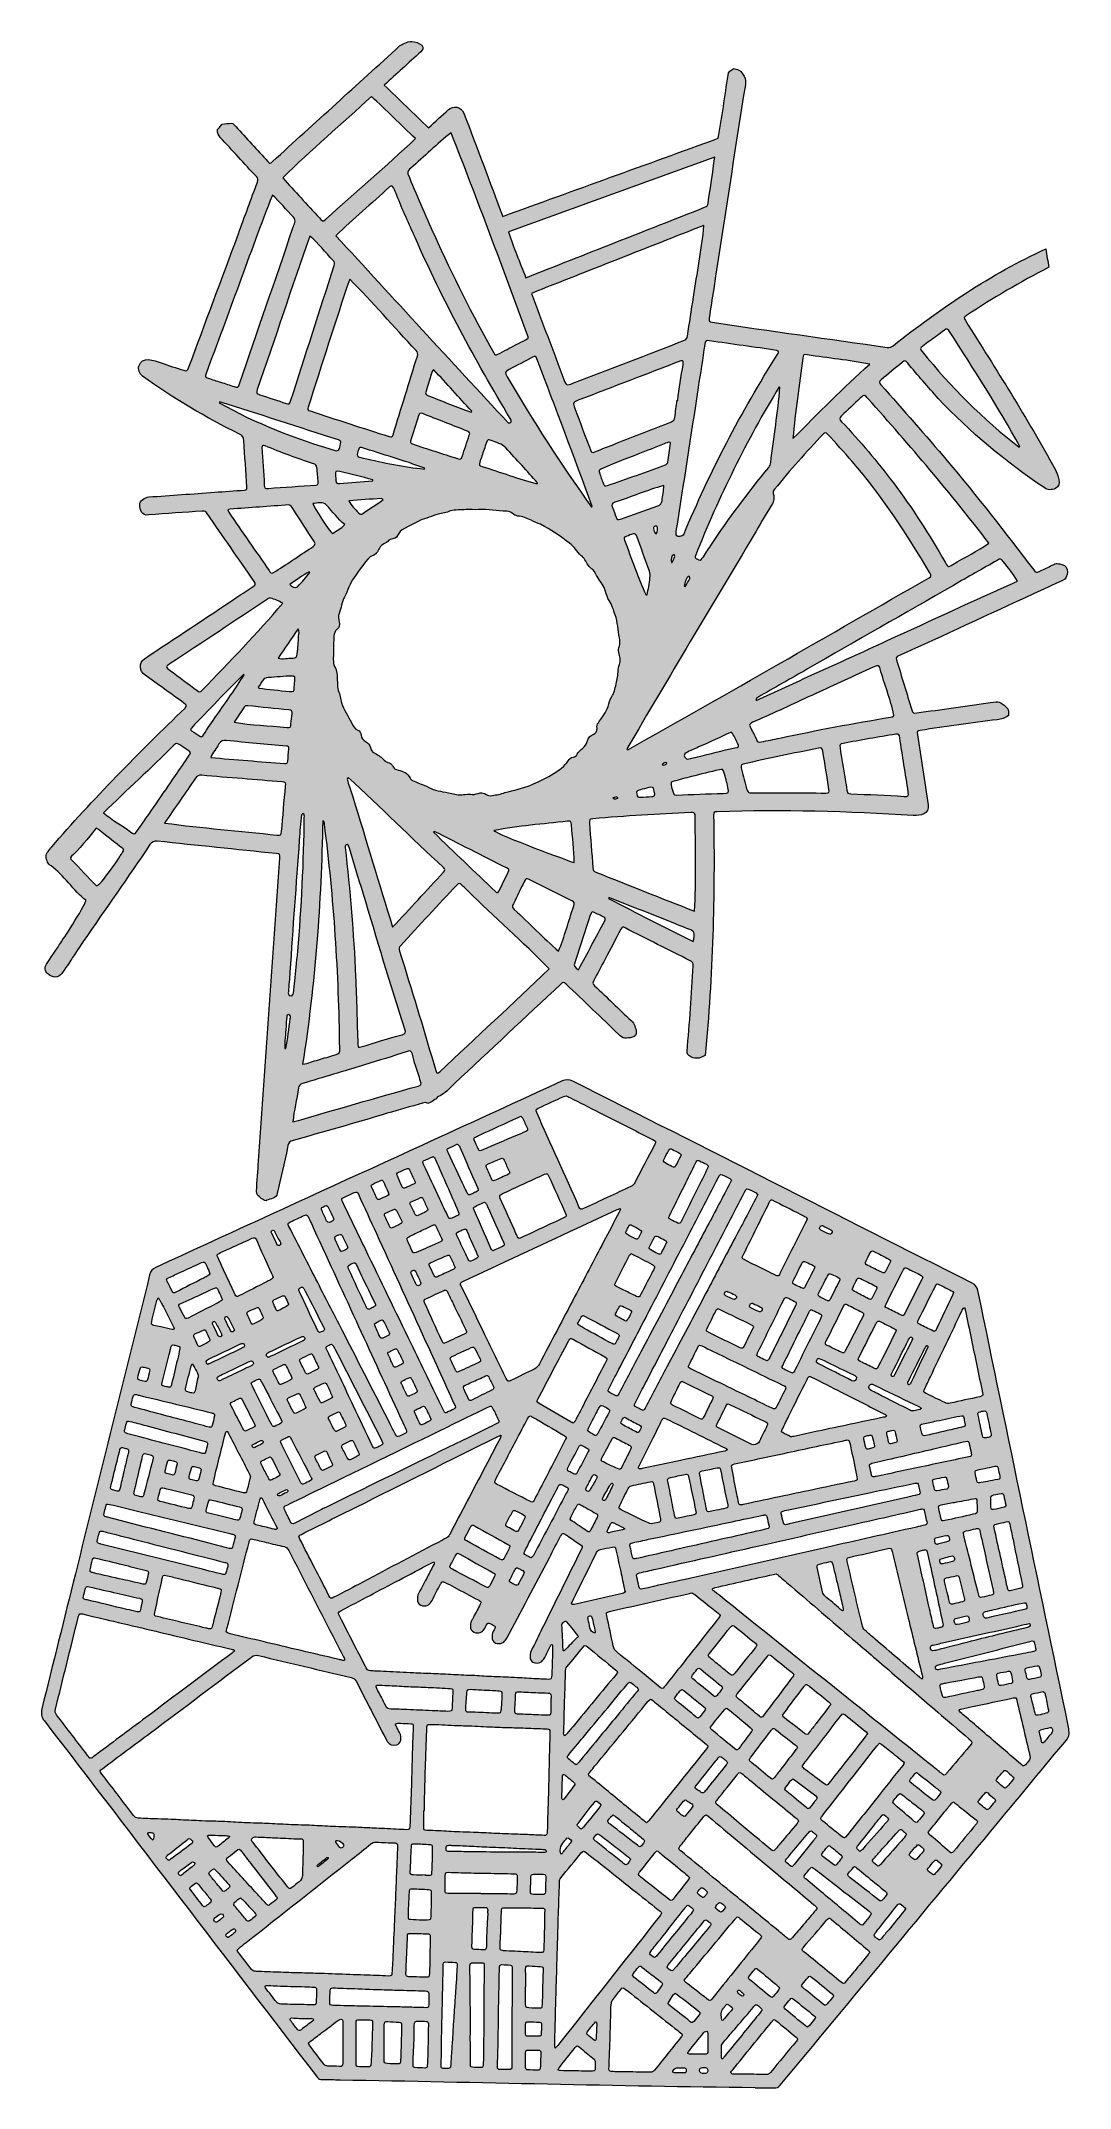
# Model space of a CAD drawing. Header units: centimetres. Extents: x 0 to 122, y -183 to 60.
import ezdxf

# ---------------------------------------------------------------- set-up
doc = ezdxf.new("R2010")
doc.units = ezdxf.units.CM
doc.header["$MEASUREMENT"] = 0
doc.layers.add('Layer 1', color=7, linetype='Continuous')
doc.layers.add('Layer 2', color=7, linetype='Continuous')

msp = doc.modelspace()

# ---------------------------------------------------------------- hatches: boundary and pattern name
at = {"layer": 'Layer 1', "true_color": 0xffffff}
h = msp.add_hatch(color=7, dxfattribs=at)
h.dxf.hatch_style = 2
edge = h.paths.add_edge_path()
edge.add_spline(control_points=[(84.74, -182.94), (68.31, -182.74), (51.88, -182.3), (35.45, -182.03), (34.75, -182.01), (34.05, -181.99), (33.34, -181.99), (33.11, -181.99), (32.92, -181.92), (32.77, -181.74), (21.92, -167.67), (11.19, -153.51), (0.35, -139.43), (-0.03, -138.97), (-0.06, -138.5), (0.06, -137.99), (1.37, -132.65), (2.71, -127.32), (4.03, -121.99), (6.97, -110.15), (9.92, -98.31), (12.85, -86.47), (12.95, -86.05), (13.19, -85.78), (13.57, -85.61), (29.66, -78.24), (45.74, -70.84), (61.84, -63.48), (62.25, -63.31), (62.69, -63.3), (63.1, -63.5), (78.91, -71.49), (94.71, -79.5), (110.51, -87.49), (110.88, -87.68), (111.09, -87.94), (111.18, -88.36), (114.74, -105.57), (118.31, -122.77), (121.9, -139.97), (121.98, -140.49), (122.12, -141.1), (121.8, -141.55), (119.05, -144.89), (116.27, -148.22), (113.52, -151.55), (104.9, -161.92), (96.33, -172.32), (87.7, -182.68), (87.51, -182.91), (87.28, -183.01), (86.97, -183), (86.23, -182.98), (85.49, -182.99), (84.74, -182.99), (84.74, -182.98), (84.74, -182.96), (84.74, -182.94)], knot_values=[0, 0, 0, 0, 1, 1, 1, 2, 2, 2, 3, 3, 3, 4, 4, 4, 5, 5, 5, 6, 6, 6, 7, 7, 7, 8, 8, 8, 9, 9, 9, 10, 10, 10, 11, 11, 11, 12, 12, 12, 13, 13, 13, 14, 14, 14, 15, 15, 15, 16, 16, 16, 17, 17, 17, 18, 18, 18, 19, 19, 19, 19], degree=3, periodic=1)
edge = h.paths.add_edge_path()
edge.add_spline(control_points=[(42.62, -139.71), (42.62, -139.71), (42.62, -139.71), (42.62, -139.71), (42.52, -139.71), (42.41, -139.7), (42.31, -139.71), (42.05, -139.72), (41.99, -139.8), (42.11, -140.03), (42.23, -140.29), (42.36, -140.55), (42.51, -140.8), (42.69, -141.1), (42.68, -141.43), (42.65, -141.76), (42.63, -141.98), (42.37, -142.24), (42.14, -142.29), (41.67, -142.4), (41.32, -142.26), (41.05, -141.86), (41, -141.78), (40.96, -141.69), (40.91, -141.61), (39.73, -139.32), (38.54, -137.03), (37.37, -134.73), (37.24, -134.47), (37.06, -134.35), (36.79, -134.28), (33.12, -133.42), (29.46, -132.56), (25.79, -131.68), (25.46, -131.6), (25.22, -131.65), (24.94, -131.85), (20.95, -134.85), (16.94, -137.85), (12.94, -140.84), (11.05, -142.25), (9.17, -143.66), (7.28, -145.07), (6.89, -145.36), (6.89, -145.37), (7.18, -145.74), (7.78, -146.53), (8.39, -147.31), (8.99, -148.1), (9.64, -148.95), (10.3, -149.81), (10.95, -150.66), (11.09, -150.84), (11.24, -150.97), (11.48, -150.98), (12.26, -151.01), (13.03, -151.04), (13.8, -151.07), (14.34, -151.09), (14.87, -151.1), (15.41, -151.12), (15.79, -151.13), (16.17, -151.16), (16.55, -151.18), (17.38, -151.22), (18.22, -151.26), (19.05, -151.3), (19.61, -151.32), (20.17, -151.33), (20.72, -151.35), (21.07, -151.37), (21.42, -151.38), (21.77, -151.39), (22.65, -151.44), (23.52, -151.49), (24.4, -151.53), (24.91, -151.55), (25.43, -151.55), (25.94, -151.57), (26.31, -151.58), (26.68, -151.6), (27.05, -151.62), (27.93, -151.66), (28.8, -151.71), (29.68, -151.75), (30.2, -151.77), (30.73, -151.78), (31.26, -151.8), (31.64, -151.82), (32.02, -151.83), (32.4, -151.85), (33.23, -151.89), (34.06, -151.94), (34.9, -151.98), (35.44, -152), (35.99, -152.01), (36.54, -152.03), (36.9, -152.04), (37.26, -152.05), (37.62, -152.07), (38.24, -152.1), (38.85, -152.13), (39.47, -152.16), (39.89, -152.18), (40.32, -152.19), (40.74, -152.21), (41.2, -152.23), (41.66, -152.27), (42.13, -152.29), (42.55, -152.31), (42.97, -152.33), (43.39, -152.34), (43.65, -152.35), (43.73, -152.27), (43.74, -152.02), (43.77, -151.33), (43.8, -150.64), (43.82, -149.94), (43.86, -149.04), (43.89, -148.13), (43.92, -147.22), (43.95, -146.22), (43.98, -145.22), (44, -144.22), (44.02, -143.47), (44.04, -142.71), (44.06, -141.96), (44.06, -141.91), (44.07, -141.86), (44.07, -141.81), (44.1, -141.22), (44.12, -140.63), (44.14, -140.04), (44.14, -139.84), (44.07, -139.77), (43.86, -139.76), (43.45, -139.74), (43.03, -139.73), (42.62, -139.71)], knot_values=[0, 0, 0, 0, 1, 1, 1, 2, 2, 2, 3, 3, 3, 4, 4, 4, 5, 5, 5, 6, 6, 6, 7, 7, 7, 8, 8, 8, 9, 9, 9, 10, 10, 10, 11, 11, 11, 12, 12, 12, 13, 13, 13, 14, 14, 14, 15, 15, 15, 16, 16, 16, 17, 17, 17, 18, 18, 18, 19, 19, 19, 20, 20, 20, 21, 21, 21, 22, 22, 22, 23, 23, 23, 24, 24, 24, 25, 25, 25, 26, 26, 26, 27, 27, 27, 28, 28, 28, 29, 29, 29, 30, 30, 30, 31, 31, 31, 32, 32, 32, 33, 33, 33, 34, 34, 34, 35, 35, 35, 36, 36, 36, 37, 37, 37, 38, 38, 38, 39, 39, 39, 40, 40, 40, 41, 41, 41, 42, 42, 42, 43, 43, 43, 44, 44, 44, 45, 45, 45, 46, 46, 46, 46], degree=3, periodic=1)
edge = h.paths.add_edge_path()
edge.add_spline(control_points=[(60.64, -130.38), (60.46, -130.38), (60.45, -130.5), (60.41, -130.59), (60.19, -131.02), (59.99, -131.47), (59.76, -131.89), (59.66, -132.07), (59.54, -132.24), (59.4, -132.39), (59.18, -132.61), (58.61, -132.64), (58.35, -132.45), (58.2, -132.34), (58.05, -132.21), (58.03, -132.01), (58.01, -131.71), (58, -131.4), (58.15, -131.11), (58.59, -130.22), (59.03, -129.33), (59.46, -128.44), (61.01, -125.31), (62.56, -122.18), (64.1, -119.05), (64.25, -118.74), (64.24, -118.68), (63.96, -118.49), (63.47, -118.16), (62.98, -117.83), (62.49, -117.5), (62.37, -117.42), (62.24, -117.32), (62.11, -117.24), (61.94, -117.14), (61.86, -117.16), (61.75, -117.32), (61.71, -117.38), (61.68, -117.45), (61.64, -117.51), (61.19, -118.36), (60.75, -119.21), (60.3, -120.06), (58.61, -123.25), (56.93, -126.44), (55.24, -129.62), (55.15, -129.79), (55.03, -129.95), (54.89, -130.08), (54.79, -130.17), (54.64, -130.21), (54.5, -130.24), (54.37, -130.27), (54.23, -130.25), (54.1, -130.24), (53.82, -130.22), (53.54, -129.97), (53.52, -129.69), (53.49, -129.36), (53.48, -129.03), (53.68, -128.74), (53.74, -128.65), (53.78, -128.56), (53.83, -128.46), (53.9, -128.3), (53.89, -128.22), (53.74, -128.13), (53.58, -128.03), (53.41, -127.95), (53.25, -127.86), (53.05, -127.77), (52.98, -127.79), (52.87, -127.98), (52.79, -128.1), (52.73, -128.24), (52.67, -128.37), (52.44, -128.81), (52.11, -129.07), (51.57, -128.98), (51.3, -128.94), (50.98, -128.69), (50.96, -128.42), (50.93, -128.1), (50.91, -127.78), (51.1, -127.49), (51.17, -127.37), (51.23, -127.25), (51.29, -127.13), (51.56, -126.61), (51.83, -126.09), (52.1, -125.56), (52.22, -125.34), (52.19, -125.26), (51.97, -125.14), (51.94, -125.11), (51.9, -125.1), (51.86, -125.08), (50.9, -124.57), (49.95, -124.06), (48.99, -123.56), (48.62, -123.36), (48.24, -123.16), (47.86, -122.97), (47.64, -122.85), (47.57, -122.88), (47.44, -123.1), (47.42, -123.13), (47.4, -123.17), (47.38, -123.21), (47.04, -123.85), (46.7, -124.48), (46.37, -125.13), (46.14, -125.59), (45.81, -125.85), (45.26, -125.76), (45.25, -125.76), (45.24, -125.76), (45.23, -125.76), (44.96, -125.74), (44.67, -125.49), (44.65, -125.21), (44.62, -124.87), (44.63, -124.54), (44.81, -124.22), (45.16, -123.59), (45.49, -122.95), (45.83, -122.31), (46.08, -121.83), (46.33, -121.36), (46.58, -120.88), (46.62, -120.79), (46.71, -120.69), (46.59, -120.55), (46.48, -120.6), (46.37, -120.64), (46.26, -120.7), (44.99, -121.37), (43.73, -122.04), (42.46, -122.71), (40.16, -123.93), (37.86, -125.14), (35.56, -126.36), (35.2, -126.55), (35.19, -126.59), (35.37, -126.95), (36.06, -128.29), (36.75, -129.64), (37.44, -130.98), (37.82, -131.7), (38.19, -132.43), (38.56, -133.15), (38.64, -133.3), (38.72, -133.45), (38.92, -133.46), (39.13, -133.48), (39.35, -133.5), (39.56, -133.51), (40.03, -133.53), (40.49, -133.54), (40.95, -133.57), (42.02, -133.62), (43.09, -133.69), (44.16, -133.74), (44.96, -133.78), (45.75, -133.8), (46.54, -133.83), (46.91, -133.84), (47.28, -133.86), (47.65, -133.88), (48.49, -133.92), (49.32, -133.97), (50.16, -134.01), (50.59, -134.03), (51.02, -134.04), (51.45, -134.06), (52.2, -134.1), (52.95, -134.15), (53.71, -134.19), (54.2, -134.21), (54.69, -134.22), (55.19, -134.24), (55.52, -134.26), (55.85, -134.27), (56.18, -134.29), (56.94, -134.33), (57.7, -134.38), (58.46, -134.42), (59.04, -134.45), (59.61, -134.47), (60.19, -134.5), (60.46, -134.51), (60.52, -134.46), (60.56, -134.21), (60.57, -134.1), (60.59, -134), (60.6, -133.9), (60.63, -132.82), (60.66, -131.73), (60.69, -130.65), (60.69, -130.56), (60.66, -130.46), (60.64, -130.38)], knot_values=[0, 0, 0, 0, 1, 1, 1, 2, 2, 2, 3, 3, 3, 4, 4, 4, 5, 5, 5, 6, 6, 6, 7, 7, 7, 8, 8, 8, 9, 9, 9, 10, 10, 10, 11, 11, 11, 12, 12, 12, 13, 13, 13, 14, 14, 14, 15, 15, 15, 16, 16, 16, 17, 17, 17, 18, 18, 18, 19, 19, 19, 20, 20, 20, 21, 21, 21, 22, 22, 22, 23, 23, 23, 24, 24, 24, 25, 25, 25, 26, 26, 26, 27, 27, 27, 28, 28, 28, 29, 29, 29, 30, 30, 30, 31, 31, 31, 32, 32, 32, 33, 33, 33, 34, 34, 34, 35, 35, 35, 36, 36, 36, 37, 37, 37, 38, 38, 38, 39, 39, 39, 40, 40, 40, 41, 41, 41, 42, 42, 42, 43, 43, 43, 44, 44, 44, 45, 45, 45, 46, 46, 46, 47, 47, 47, 48, 48, 48, 49, 49, 49, 50, 50, 50, 51, 51, 51, 52, 52, 52, 53, 53, 53, 54, 54, 54, 55, 55, 55, 56, 56, 56, 57, 57, 57, 58, 58, 58, 59, 59, 59, 60, 60, 60, 61, 61, 61, 62, 62, 62, 63, 63, 63, 64, 64, 64, 65, 65, 65, 66, 66, 66, 67, 67, 67, 67], degree=3, periodic=1)
edge = h.paths.add_edge_path()
edge.add_spline(control_points=[(87.21, -121.99), (87.09, -122.01), (87.01, -122.02), (86.93, -122.04), (84.61, -122.56), (82.3, -123.08), (79.98, -123.61), (79.87, -123.64), (79.72, -123.68), (79.68, -123.77), (79.61, -123.91), (79.78, -123.97), (79.87, -124.04), (80.74, -124.74), (81.62, -125.43), (82.49, -126.13), (86.93, -129.69), (91.36, -133.25), (95.8, -136.8), (99.17, -139.5), (102.54, -142.2), (105.91, -144.9), (106.26, -145.18), (106.62, -145.47), (106.97, -145.75), (107.16, -145.9), (107.23, -145.89), (107.4, -145.72), (107.43, -145.68), (107.46, -145.64), (107.5, -145.6), (108.4, -144.54), (109.3, -143.48), (110.2, -142.41), (110.58, -141.96), (110.58, -141.97), (110.12, -141.57), (108.88, -140.51), (107.65, -139.45), (106.41, -138.39), (104.7, -136.93), (103, -135.46), (101.29, -133.99), (99.63, -132.57), (97.97, -131.14), (96.31, -129.72), (95.08, -128.67), (93.85, -127.61), (92.62, -126.55), (91.43, -125.53), (90.24, -124.51), (89.05, -123.49), (88.53, -123.04), (88.01, -122.6), (87.49, -122.16), (87.4, -122.08), (87.29, -122.03), (87.21, -121.99)], knot_values=[0, 0, 0, 0, 1, 1, 1, 2, 2, 2, 3, 3, 3, 4, 4, 4, 5, 5, 5, 6, 6, 6, 7, 7, 7, 8, 8, 8, 9, 9, 9, 10, 10, 10, 11, 11, 11, 12, 12, 12, 13, 13, 13, 14, 14, 14, 15, 15, 15, 16, 16, 16, 17, 17, 17, 18, 18, 18, 19, 19, 19, 19], degree=3, periodic=1)
edge = h.paths.add_edge_path()
edge.add_spline(control_points=[(22.92, -131.14), (22.84, -130.93), (22.67, -130.95), (22.54, -130.92), (20.85, -130.51), (19.16, -130.12), (17.48, -129.72), (14.51, -129.02), (11.54, -128.31), (8.56, -127.61), (7.33, -127.32), (6.1, -127.03), (4.86, -126.74), (4.55, -126.66), (4.49, -126.71), (4.4, -127.02), (4.39, -127.07), (4.37, -127.12), (4.36, -127.17), (3.46, -130.8), (2.57, -134.43), (1.66, -138.05), (1.6, -138.31), (1.63, -138.5), (1.79, -138.71), (3.03, -140.31), (4.26, -141.92), (5.49, -143.53), (5.55, -143.61), (5.61, -143.7), (5.68, -143.77), (5.78, -143.88), (5.89, -143.9), (6.01, -143.81), (6.06, -143.77), (6.11, -143.73), (6.16, -143.7), (8.24, -142.14), (10.33, -140.58), (12.41, -139.02), (15.83, -136.46), (19.26, -133.9), (22.68, -131.34), (22.76, -131.28), (22.84, -131.2), (22.92, -131.14)], knot_values=[0, 0, 0, 0, 1, 1, 1, 2, 2, 2, 3, 3, 3, 4, 4, 4, 5, 5, 5, 6, 6, 6, 7, 7, 7, 8, 8, 8, 9, 9, 9, 10, 10, 10, 11, 11, 11, 12, 12, 12, 13, 13, 13, 14, 14, 14, 15, 15, 15, 15], degree=3, periodic=1)
edge = h.paths.add_edge_path()
edge.add_spline(control_points=[(41.23, -169.71), (41.54, -169.72), (41.6, -169.67), (41.62, -169.37), (41.66, -168.52), (41.71, -167.66), (41.75, -166.81), (41.81, -165.41), (41.87, -164.01), (41.93, -162.6), (41.98, -161.55), (42.02, -160.5), (42.07, -159.45), (42.11, -158.4), (42.16, -157.35), (42.2, -156.3), (42.23, -155.62), (42.25, -154.94), (42.28, -154.26), (42.29, -154.02), (42.22, -153.93), (41.99, -153.92), (41.24, -153.89), (40.49, -153.86), (39.74, -153.83), (39.49, -153.82), (39.3, -153.89), (39.11, -154.04), (38.37, -154.64), (37.62, -155.22), (36.88, -155.81), (32.69, -159.12), (28.5, -162.42), (24.31, -165.73), (24.01, -165.97), (23.71, -166.2), (23.42, -166.44), (23.22, -166.6), (23.21, -166.68), (23.35, -166.86), (23.87, -167.55), (24.39, -168.24), (24.93, -168.92), (25.01, -169.01), (25.14, -169.09), (25.26, -169.12), (25.45, -169.16), (25.65, -169.16), (25.85, -169.17), (26.71, -169.2), (27.57, -169.24), (28.44, -169.27), (29.28, -169.3), (30.13, -169.33), (30.97, -169.35), (31.67, -169.37), (32.37, -169.39), (33.08, -169.41), (33.12, -169.41), (33.16, -169.41), (33.2, -169.41), (34.33, -169.45), (35.46, -169.5), (36.6, -169.54), (37.16, -169.56), (37.73, -169.57), (38.3, -169.59), (39.27, -169.63), (40.25, -169.67), (41.23, -169.71)], knot_values=[0, 0, 0, 0, 1, 1, 1, 2, 2, 2, 3, 3, 3, 4, 4, 4, 5, 5, 5, 6, 6, 6, 7, 7, 7, 8, 8, 8, 9, 9, 9, 10, 10, 10, 11, 11, 11, 12, 12, 12, 13, 13, 13, 14, 14, 14, 15, 15, 15, 16, 16, 16, 17, 17, 17, 18, 18, 18, 19, 19, 19, 20, 20, 20, 21, 21, 21, 22, 22, 22, 23, 23, 23, 23], degree=3, periodic=1)
edge = h.paths.add_edge_path()
edge.add_spline(control_points=[(45.49, -150.08), (45.46, -150.08), (45.43, -150.08), (45.41, -150.08), (45.41, -150.69), (45.41, -151.3), (45.41, -151.91), (45.41, -151.95), (45.4, -151.99), (45.4, -152.03), (45.36, -152.38), (45.41, -152.42), (45.76, -152.43), (46.22, -152.44), (46.69, -152.46), (47.15, -152.48), (47.97, -152.52), (48.8, -152.57), (49.62, -152.61), (50.18, -152.63), (50.73, -152.64), (51.29, -152.66), (51.68, -152.68), (52.07, -152.69), (52.46, -152.71), (53.33, -152.76), (54.19, -152.8), (55.06, -152.84), (55.56, -152.86), (56.07, -152.87), (56.57, -152.89), (56.95, -152.9), (57.33, -152.91), (57.71, -152.93), (58.37, -152.96), (59.03, -153), (59.69, -153.02), (59.94, -153.03), (59.99, -152.97), (60.03, -152.72), (60.04, -152.65), (60.05, -152.58), (60.05, -152.51), (60.07, -151.94), (60.09, -151.37), (60.1, -150.81), (60.12, -150.32), (60.14, -149.84), (60.15, -149.35), (60.18, -148.28), (60.21, -147.21), (60.23, -146.13), (60.26, -145.28), (60.27, -144.42), (60.29, -143.56), (60.29, -143.52), (60.29, -143.48), (60.29, -143.44), (60.32, -142.53), (60.35, -141.62), (60.37, -140.71), (60.38, -140.46), (60.3, -140.4), (60.03, -140.39), (59.69, -140.37), (59.35, -140.35), (59.01, -140.34), (58.2, -140.31), (57.39, -140.28), (56.57, -140.25), (55.96, -140.23), (55.36, -140.22), (54.75, -140.2), (54.35, -140.19), (53.95, -140.17), (53.54, -140.15), (52.62, -140.11), (51.69, -140.06), (50.76, -140.02), (50.18, -140), (49.59, -139.99), (49, -139.97), (48.51, -139.95), (48.01, -139.92), (47.52, -139.89), (47.05, -139.87), (46.57, -139.85), (46.1, -139.84), (45.85, -139.84), (45.78, -139.91), (45.77, -140.15), (45.75, -140.44), (45.74, -140.72), (45.73, -141.01), (45.7, -142), (45.66, -142.99), (45.63, -143.98), (45.58, -145.36), (45.53, -146.73), (45.5, -148.1), (45.48, -148.76), (45.49, -149.42), (45.49, -150.08)], knot_values=[0, 0, 0, 0, 1, 1, 1, 2, 2, 2, 3, 3, 3, 4, 4, 4, 5, 5, 5, 6, 6, 6, 7, 7, 7, 8, 8, 8, 9, 9, 9, 10, 10, 10, 11, 11, 11, 12, 12, 12, 13, 13, 13, 14, 14, 14, 15, 15, 15, 16, 16, 16, 17, 17, 17, 18, 18, 18, 19, 19, 19, 20, 20, 20, 21, 21, 21, 22, 22, 22, 23, 23, 23, 24, 24, 24, 25, 25, 25, 26, 26, 26, 27, 27, 27, 28, 28, 28, 29, 29, 29, 30, 30, 30, 31, 31, 31, 32, 32, 32, 33, 33, 33, 34, 34, 34, 34], degree=3, periodic=1)
edge = h.paths.add_edge_path()
edge.add_spline(control_points=[(54.58, -105.6), (54.55, -105.58), (54.53, -105.55), (54.5, -105.53), (54.34, -105.6), (54.18, -105.66), (54.03, -105.74), (48.48, -108.51), (42.93, -111.28), (37.38, -114.05), (35.21, -115.13), (33.04, -116.21), (30.87, -117.29), (30.52, -117.46), (30.5, -117.5), (30.68, -117.85), (31.84, -120.09), (32.99, -122.33), (34.14, -124.57), (34.33, -124.94), (34.38, -124.95), (34.73, -124.76), (35.88, -124.16), (37.02, -123.56), (38.16, -122.96), (41.3, -121.29), (44.45, -119.63), (47.6, -117.97), (48.4, -117.54), (48.25, -117.7), (48.69, -116.86), (50.11, -114.17), (51.53, -111.47), (52.95, -108.78), (53.45, -107.83), (53.95, -106.88), (54.45, -105.92), (54.5, -105.82), (54.54, -105.71), (54.58, -105.6)], knot_values=[0, 0, 0, 0, 1, 1, 1, 2, 2, 2, 3, 3, 3, 4, 4, 4, 5, 5, 5, 6, 6, 6, 7, 7, 7, 8, 8, 8, 9, 9, 9, 10, 10, 10, 11, 11, 11, 12, 12, 12, 13, 13, 13, 13], degree=3, periodic=1)
edge = h.paths.add_edge_path()
edge.add_spline(control_points=[(68.74, -78.69), (68.72, -78.67), (68.69, -78.64), (68.67, -78.62), (68.57, -78.66), (68.46, -78.69), (68.37, -78.74), (66.78, -79.48), (65.19, -80.22), (63.6, -80.96), (59.07, -83.07), (54.55, -85.18), (50.02, -87.29), (49.97, -87.32), (49.91, -87.34), (49.86, -87.38), (49.76, -87.45), (49.72, -87.55), (49.77, -87.68), (49.81, -87.74), (49.84, -87.81), (49.87, -87.87), (50.8, -89.78), (51.73, -91.69), (52.66, -93.61), (53.5, -95.33), (54.34, -97.06), (55.19, -98.79), (55.39, -99.2), (55.41, -99.21), (55.81, -99.01), (56.7, -98.56), (57.6, -98.1), (58.5, -97.67), (58.78, -97.53), (58.97, -97.34), (59.12, -97.06), (60.51, -94.41), (61.91, -91.76), (63.3, -89.11), (64.45, -86.94), (65.59, -84.76), (66.73, -82.59), (67.35, -81.41), (67.98, -80.23), (68.59, -79.05), (68.65, -78.94), (68.69, -78.81), (68.74, -78.69)], knot_values=[0, 0, 0, 0, 1, 1, 1, 2, 2, 2, 3, 3, 3, 4, 4, 4, 5, 5, 5, 6, 6, 6, 7, 7, 7, 8, 8, 8, 9, 9, 9, 10, 10, 10, 11, 11, 11, 12, 12, 12, 13, 13, 13, 14, 14, 14, 15, 15, 15, 16, 16, 16, 16], degree=3, periodic=1)
edge = h.paths.add_edge_path()
edge.add_spline(control_points=[(60.98, -178.27), (61.26, -178.06), (61.4, -177.84), (61.55, -177.64), (65.31, -172.87), (69.07, -168.1), (72.83, -163.33), (73.05, -163.04), (73.28, -162.76), (73.5, -162.47), (73.66, -162.26), (73.65, -162.19), (73.44, -162.01), (73.37, -161.95), (73.3, -161.9), (73.22, -161.84), (72.21, -161.04), (71.2, -160.23), (70.19, -159.43), (68.35, -157.97), (66.51, -156.5), (64.66, -155.04), (64.39, -154.82), (64.33, -154.82), (64.13, -155.06), (63.3, -156.06), (62.48, -157.06), (61.66, -158.05), (61.55, -158.19), (61.5, -158.33), (61.5, -158.51), (61.5, -158.71), (61.5, -158.92), (61.49, -159.13), (61.45, -160.36), (61.4, -161.6), (61.36, -162.84), (61.33, -163.79), (61.31, -164.74), (61.28, -165.69), (61.25, -166.82), (61.22, -167.96), (61.18, -169.09), (61.16, -170.02), (61.12, -170.95), (61.1, -171.88), (61.07, -173.03), (61.03, -174.19), (61, -175.34), (60.98, -176.21), (60.96, -177.08), (60.95, -177.94), (60.94, -178.03), (60.96, -178.12), (60.98, -178.27)], knot_values=[0, 0, 0, 0, 1, 1, 1, 2, 2, 2, 3, 3, 3, 4, 4, 4, 5, 5, 5, 6, 6, 6, 7, 7, 7, 8, 8, 8, 9, 9, 9, 10, 10, 10, 11, 11, 11, 12, 12, 12, 13, 13, 13, 14, 14, 14, 15, 15, 15, 16, 16, 16, 17, 17, 17, 18, 18, 18, 18], degree=3, periodic=1)
edge = h.paths.add_edge_path()
edge.add_spline(control_points=[(35.79, -132.26), (35.97, -132.27), (36.03, -132.19), (35.97, -132.03), (35.95, -131.97), (35.91, -131.9), (35.88, -131.84), (35.45, -131), (35.01, -130.17), (34.58, -129.33), (32.84, -125.96), (31.1, -122.58), (29.37, -119.2), (29.25, -118.96), (29.09, -118.81), (28.82, -118.75), (28.11, -118.6), (27.4, -118.42), (26.68, -118.24), (26.14, -118.11), (25.6, -117.98), (25.06, -117.85), (24.84, -117.8), (24.76, -117.85), (24.69, -118.06), (24.67, -118.11), (24.67, -118.16), (24.65, -118.21), (23.78, -121.63), (22.9, -125.05), (22.03, -128.47), (21.93, -128.84), (21.79, -128.95), (22.41, -129.09), (23.71, -129.4), (25.02, -129.71), (26.32, -130.02), (29.33, -130.73), (32.34, -131.44), (35.35, -132.15), (35.5, -132.18), (35.65, -132.22), (35.79, -132.26)], knot_values=[0, 0, 0, 0, 1, 1, 1, 2, 2, 2, 3, 3, 3, 4, 4, 4, 5, 5, 5, 6, 6, 6, 7, 7, 7, 8, 8, 8, 9, 9, 9, 10, 10, 10, 11, 11, 11, 12, 12, 12, 13, 13, 13, 14, 14, 14, 14], degree=3, periodic=1)
edge = h.paths.add_edge_path()
edge.add_spline(control_points=[(62.28, -65.24), (62.18, -65.27), (62.1, -65.28), (62.02, -65.32), (61.01, -65.78), (60, -66.24), (58.98, -66.71), (58.67, -66.86), (58.66, -66.92), (58.8, -67.24), (60.47, -70.96), (62.15, -74.68), (63.82, -78.4), (63.98, -78.76), (64.03, -78.78), (64.37, -78.62), (66.24, -77.75), (68.11, -76.87), (69.99, -76), (70.2, -75.91), (70.33, -75.75), (70.44, -75.55), (71.23, -74.04), (72.03, -72.52), (72.83, -71), (72.99, -70.69), (72.97, -70.64), (72.66, -70.48), (72.62, -70.46), (72.59, -70.44), (72.55, -70.42), (70.44, -69.35), (68.33, -68.28), (66.23, -67.21), (65.06, -66.62), (63.89, -66.03), (62.72, -65.44), (62.57, -65.36), (62.42, -65.3), (62.28, -65.24)], knot_values=[0, 0, 0, 0, 1, 1, 1, 2, 2, 2, 3, 3, 3, 4, 4, 4, 5, 5, 5, 6, 6, 6, 7, 7, 7, 8, 8, 8, 9, 9, 9, 10, 10, 10, 11, 11, 11, 12, 12, 12, 13, 13, 13, 13], degree=3, periodic=1)
edge = h.paths.add_edge_path()
edge.add_spline(control_points=[(71.85, -151.51), (71.95, -151.42), (72.04, -151.35), (72.12, -151.26), (74.36, -148.47), (76.6, -145.69), (78.83, -142.9), (79.19, -142.46), (79.27, -142.49), (78.75, -142.06), (77.3, -140.88), (75.86, -139.69), (74.41, -138.51), (73.8, -138), (73.19, -137.5), (72.57, -137), (72.34, -136.81), (72.28, -136.82), (72.09, -137.04), (72.06, -137.07), (72.03, -137.1), (72.01, -137.13), (70.04, -139.53), (68.07, -141.92), (66.1, -144.31), (65.75, -144.73), (65.4, -145.15), (65.05, -145.58), (64.9, -145.76), (64.91, -145.83), (65.08, -145.99), (65.12, -146.03), (65.16, -146.06), (65.2, -146.09), (66.61, -147.24), (68.01, -148.4), (69.42, -149.55), (70.13, -150.14), (70.85, -150.72), (71.57, -151.31), (71.65, -151.38), (71.74, -151.43), (71.85, -151.51)], knot_values=[0, 0, 0, 0, 1, 1, 1, 2, 2, 2, 3, 3, 3, 4, 4, 4, 5, 5, 5, 6, 6, 6, 7, 7, 7, 8, 8, 8, 9, 9, 9, 10, 10, 10, 11, 11, 11, 12, 12, 12, 13, 13, 13, 14, 14, 14, 14], degree=3, periodic=1)
edge = h.paths.add_edge_path()
edge.add_spline(control_points=[(77.23, -124.24), (77.1, -124.26), (77.02, -124.28), (76.94, -124.3), (75.11, -124.71), (73.29, -125.12), (71.47, -125.53), (70.12, -125.84), (68.78, -126.14), (67.43, -126.44), (67.06, -126.53), (67.02, -126.58), (67.11, -126.96), (67.37, -128.14), (67.64, -129.33), (67.89, -130.52), (67.96, -130.85), (68.1, -131.08), (68.36, -131.29), (69.43, -132.15), (70.49, -133.03), (71.55, -133.9), (72.18, -134.42), (72.81, -134.93), (73.44, -135.45), (73.69, -135.65), (73.74, -135.64), (73.94, -135.4), (73.99, -135.34), (74.03, -135.28), (74.08, -135.23), (74.74, -134.39), (75.4, -133.56), (76.06, -132.72), (77.5, -130.89), (78.95, -129.06), (80.4, -127.23), (80.63, -126.94), (80.63, -126.89), (80.34, -126.66), (80.08, -126.44), (79.81, -126.23), (79.54, -126.02), (78.88, -125.49), (78.22, -124.96), (77.56, -124.43), (77.45, -124.35), (77.32, -124.29), (77.23, -124.24)], knot_values=[0, 0, 0, 0, 1, 1, 1, 2, 2, 2, 3, 3, 3, 4, 4, 4, 5, 5, 5, 6, 6, 6, 7, 7, 7, 8, 8, 8, 9, 9, 9, 10, 10, 10, 11, 11, 11, 12, 12, 12, 13, 13, 13, 14, 14, 14, 15, 15, 15, 16, 16, 16, 16], degree=3, periodic=1)
edge = h.paths.add_edge_path()
edge.add_spline(control_points=[(92.09, -161.66), (92.05, -161.59), (92.02, -161.53), (91.98, -161.49), (91.89, -161.4), (91.8, -161.33), (91.7, -161.25), (89.96, -159.79), (88.22, -158.33), (86.48, -156.88), (84.04, -154.84), (81.6, -152.79), (79.16, -150.75), (78.9, -150.53), (78.84, -150.54), (78.62, -150.81), (78.03, -151.54), (77.46, -152.26), (76.87, -152.99), (76.51, -153.44), (76.15, -153.89), (75.79, -154.35), (75.62, -154.57), (75.63, -154.62), (75.84, -154.81), (75.86, -154.83), (75.89, -154.85), (75.91, -154.87), (78.15, -156.7), (80.39, -158.53), (82.62, -160.36), (84.26, -161.7), (85.9, -163.04), (87.53, -164.38), (87.89, -164.68), (88.25, -164.97), (88.61, -165.27), (88.83, -165.44), (88.89, -165.43), (89.08, -165.23), (89.11, -165.2), (89.14, -165.17), (89.16, -165.14), (89.6, -164.63), (90.04, -164.12), (90.47, -163.61), (90.96, -163.03), (91.45, -162.46), (91.94, -161.89), (92, -161.82), (92.04, -161.74), (92.09, -161.66)], knot_values=[0, 0, 0, 0, 1, 1, 1, 2, 2, 2, 3, 3, 3, 4, 4, 4, 5, 5, 5, 6, 6, 6, 7, 7, 7, 8, 8, 8, 9, 9, 9, 10, 10, 10, 11, 11, 11, 12, 12, 12, 13, 13, 13, 14, 14, 14, 15, 15, 15, 16, 16, 16, 17, 17, 17, 17], degree=3, periodic=1)
edge = h.paths.add_edge_path()
edge.add_spline(control_points=[(95.65, -106.09), (95.6, -106.1), (95.54, -106.11), (95.48, -106.12), (93.18, -106.61), (90.88, -107.1), (88.58, -107.59), (86.48, -108.04), (84.39, -108.48), (82.29, -108.93), (81.93, -109.01), (81.89, -109.06), (81.96, -109.41), (82.16, -110.44), (82.36, -111.48), (82.56, -112.51), (82.63, -112.86), (82.69, -113.2), (82.77, -113.54), (82.81, -113.77), (82.89, -113.81), (83.12, -113.78), (83.17, -113.78), (83.22, -113.76), (83.27, -113.75), (85.86, -113.21), (88.45, -112.66), (91.05, -112.11), (92.86, -111.73), (94.68, -111.34), (96.5, -110.96), (96.86, -110.88), (96.9, -110.83), (96.82, -110.48), (96.6, -109.4), (96.37, -108.32), (96.14, -107.24), (96.08, -106.94), (96.02, -106.65), (95.95, -106.36), (95.9, -106.15), (95.83, -106.09), (95.65, -106.09)], knot_values=[0, 0, 0, 0, 1, 1, 1, 2, 2, 2, 3, 3, 3, 4, 4, 4, 5, 5, 5, 6, 6, 6, 7, 7, 7, 8, 8, 8, 9, 9, 9, 10, 10, 10, 11, 11, 11, 12, 12, 12, 13, 13, 13, 14, 14, 14, 14], degree=3, periodic=1)
edge = h.paths.add_edge_path()
edge.add_spline(control_points=[(104.56, -134.47), (104.66, -134.27), (104.59, -134.13), (104.55, -134), (104.01, -131.74), (103.46, -129.48), (102.91, -127.23), (102.27, -124.59), (101.63, -121.95), (100.99, -119.31), (100.89, -118.93), (100.85, -118.9), (100.48, -118.98), (99.14, -119.28), (97.8, -119.59), (96.46, -119.89), (96.27, -119.93), (96.08, -119.97), (95.89, -120.02), (95.62, -120.09), (95.59, -120.16), (95.64, -120.42), (95.65, -120.45), (95.66, -120.48), (95.66, -120.51), (96.26, -123.06), (96.86, -125.61), (97.46, -128.17), (97.5, -128.37), (97.59, -128.53), (97.75, -128.66), (98.16, -129.01), (98.56, -129.37), (98.97, -129.72), (100.74, -131.23), (102.51, -132.75), (104.28, -134.27), (104.36, -134.34), (104.44, -134.39), (104.56, -134.47)], knot_values=[0, 0, 0, 0, 1, 1, 1, 2, 2, 2, 3, 3, 3, 4, 4, 4, 5, 5, 5, 6, 6, 6, 7, 7, 7, 8, 8, 8, 9, 9, 9, 10, 10, 10, 11, 11, 11, 12, 12, 12, 13, 13, 13, 13], degree=3, periodic=1)
edge = h.paths.add_edge_path()
edge.add_spline(control_points=[(105.14, -115.94), (105.02, -115.43), (104.91, -114.93), (104.79, -114.43), (104.76, -114.32), (104.66, -114.26), (104.55, -114.28), (104.48, -114.29), (104.41, -114.31), (104.34, -114.32), (101.74, -114.91), (99.14, -115.49), (96.55, -116.08), (92.76, -116.94), (88.98, -117.79), (85.2, -118.65), (81.11, -119.57), (77.03, -120.5), (72.94, -121.42), (72.3, -121.57), (71.66, -121.71), (71.01, -121.86), (70.65, -121.94), (70.61, -122), (70.69, -122.37), (70.77, -122.74), (70.85, -123.1), (70.93, -123.46), (71.01, -123.8), (71.07, -123.84), (71.4, -123.76), (73.07, -123.38), (74.74, -123.01), (76.41, -122.63), (82.01, -121.37), (87.6, -120.1), (93.19, -118.84), (96.76, -118.04), (100.32, -117.23), (103.88, -116.43), (104.21, -116.35), (104.54, -116.28), (104.88, -116.2), (105.02, -116.17), (105.12, -116.1), (105.14, -115.94)], knot_values=[0, 0, 0, 0, 1, 1, 1, 2, 2, 2, 3, 3, 3, 4, 4, 4, 5, 5, 5, 6, 6, 6, 7, 7, 7, 8, 8, 8, 9, 9, 9, 10, 10, 10, 11, 11, 11, 12, 12, 12, 13, 13, 13, 14, 14, 14, 15, 15, 15, 15], degree=3, periodic=1)
edge = h.paths.add_edge_path()
edge.add_spline(control_points=[(71.42, -181.12), (71.42, -181.12), (71.42, -181.13), (71.42, -181.13), (71.7, -181.13), (71.98, -181.12), (72.26, -181.13), (72.47, -181.14), (72.63, -181.07), (72.77, -180.9), (73.83, -179.58), (74.89, -178.26), (75.95, -176.94), (76.14, -176.71), (76.13, -176.65), (75.89, -176.46), (75.67, -176.28), (75.44, -176.11), (75.21, -175.93), (73.25, -174.37), (71.28, -172.81), (69.31, -171.26), (69.04, -171.04), (68.99, -171.05), (68.79, -171.3), (68.46, -171.71), (68.14, -172.11), (67.83, -172.53), (67.75, -172.64), (67.68, -172.78), (67.66, -172.91), (67.62, -173.26), (67.61, -173.61), (67.6, -173.96), (67.58, -174.59), (67.57, -175.22), (67.55, -175.85), (67.51, -177.15), (67.46, -178.44), (67.42, -179.74), (67.41, -180.07), (67.38, -180.4), (67.38, -180.73), (67.38, -180.95), (67.45, -181.01), (67.65, -181.03), (67.84, -181.05), (68.02, -181.07), (68.21, -181.07), (69.28, -181.09), (70.35, -181.1), (71.42, -181.12)], knot_values=[0, 0, 0, 0, 1, 1, 1, 2, 2, 2, 3, 3, 3, 4, 4, 4, 5, 5, 5, 6, 6, 6, 7, 7, 7, 8, 8, 8, 9, 9, 9, 10, 10, 10, 11, 11, 11, 12, 12, 12, 13, 13, 13, 14, 14, 14, 15, 15, 15, 16, 16, 16, 17, 17, 17, 17], degree=3, periodic=1)
edge = h.paths.add_edge_path()
edge.add_spline(control_points=[(31.44, -79.35), (31.33, -79.4), (31.26, -79.42), (31.2, -79.45), (30.65, -79.7), (30.11, -79.95), (29.57, -80.2), (29.24, -80.35), (29.22, -80.41), (29.38, -80.74), (30.52, -82.96), (31.66, -85.19), (32.8, -87.41), (33.84, -89.44), (34.89, -91.47), (35.93, -93.5), (37.77, -97.1), (39.62, -100.7), (41.46, -104.31), (41.67, -104.7), (41.87, -105.1), (42.08, -105.49), (42.2, -105.73), (42.28, -105.75), (42.52, -105.63), (42.73, -105.54), (42.93, -105.43), (43.13, -105.33), (43.39, -105.19), (43.42, -105.13), (43.3, -104.87), (42.95, -104.12), (42.6, -103.37), (42.26, -102.62), (40.62, -99.06), (38.99, -95.51), (37.35, -91.95), (35.59, -88.1), (33.82, -84.26), (32.05, -80.41), (31.92, -80.13), (31.79, -79.85), (31.65, -79.57), (31.6, -79.48), (31.51, -79.42), (31.44, -79.35)], knot_values=[0, 0, 0, 0, 1, 1, 1, 2, 2, 2, 3, 3, 3, 4, 4, 4, 5, 5, 5, 6, 6, 6, 7, 7, 7, 8, 8, 8, 9, 9, 9, 10, 10, 10, 11, 11, 11, 12, 12, 12, 13, 13, 13, 14, 14, 14, 15, 15, 15, 15], degree=3, periodic=1)
edge = h.paths.add_edge_path()
edge.add_spline(control_points=[(49.17, -102.19), (49.12, -102.08), (49.09, -101.99), (49.05, -101.91), (47.77, -99.11), (46.49, -96.31), (45.22, -93.51), (43.4, -89.54), (41.59, -85.57), (39.77, -81.59), (39.06, -80.04), (38.34, -78.48), (37.63, -76.92), (37.49, -76.62), (37.43, -76.59), (37.13, -76.73), (36.72, -76.92), (36.31, -77.11), (35.9, -77.3), (35.6, -77.44), (35.58, -77.5), (35.73, -77.8), (36.64, -79.68), (37.56, -81.57), (38.47, -83.46), (40.28, -87.18), (42.08, -90.91), (43.89, -94.64), (45.16, -97.26), (46.43, -99.88), (47.7, -102.49), (47.75, -102.59), (47.79, -102.68), (47.85, -102.77), (47.91, -102.86), (48.01, -102.89), (48.12, -102.84), (48.42, -102.69), (48.71, -102.54), (49, -102.39), (49.07, -102.35), (49.12, -102.26), (49.17, -102.19)], knot_values=[0, 0, 0, 0, 1, 1, 1, 2, 2, 2, 3, 3, 3, 4, 4, 4, 5, 5, 5, 6, 6, 6, 7, 7, 7, 8, 8, 8, 9, 9, 9, 10, 10, 10, 11, 11, 11, 12, 12, 12, 13, 13, 13, 14, 14, 14, 14], degree=3, periodic=1)
edge = h.paths.add_edge_path()
edge.add_spline(control_points=[(58.24, -113.47), (58.3, -113.43), (58.37, -113.4), (58.42, -113.35), (58.47, -113.29), (58.5, -113.21), (58.54, -113.14), (59.45, -111.39), (60.36, -109.64), (61.27, -107.89), (61.59, -107.26), (61.91, -106.64), (62.23, -106.01), (62.35, -105.78), (62.32, -105.72), (62.11, -105.58), (62.07, -105.55), (62.03, -105.53), (61.98, -105.5), (60.76, -104.79), (59.54, -104.08), (58.31, -103.37), (58.26, -103.34), (58.2, -103.31), (58.15, -103.28), (58.02, -103.2), (57.91, -103.25), (57.83, -103.36), (57.79, -103.43), (57.75, -103.5), (57.71, -103.58), (57.26, -104.44), (56.81, -105.29), (56.36, -106.15), (55.53, -107.72), (54.71, -109.28), (53.89, -110.84), (53.75, -111.12), (53.77, -111.19), (54.04, -111.33), (55.38, -112.02), (56.72, -112.71), (58.06, -113.39), (58.12, -113.42), (58.18, -113.44), (58.24, -113.47)], knot_values=[0, 0, 0, 0, 1, 1, 1, 2, 2, 2, 3, 3, 3, 4, 4, 4, 5, 5, 5, 6, 6, 6, 7, 7, 7, 8, 8, 8, 9, 9, 9, 10, 10, 10, 11, 11, 11, 12, 12, 12, 13, 13, 13, 14, 14, 14, 15, 15, 15, 15], degree=3, periodic=1)
edge = h.paths.add_edge_path()
edge.add_spline(control_points=[(89.03, -105.71), (89.13, -105.69), (89.22, -105.68), (89.31, -105.66), (90.26, -105.46), (91.2, -105.25), (92.15, -105.05), (94.76, -104.5), (97.36, -103.95), (99.96, -103.39), (100.09, -103.37), (100.31, -103.4), (100.31, -103.21), (100.31, -103.13), (100.13, -103.04), (100.02, -102.98), (98.33, -102.12), (96.65, -101.27), (94.96, -100.42), (93.79, -99.82), (92.61, -99.22), (91.43, -98.63), (91.16, -98.5), (91.1, -98.52), (90.96, -98.77), (90.94, -98.82), (90.92, -98.86), (90.89, -98.91), (90.18, -100.34), (89.46, -101.77), (88.75, -103.21), (88.48, -103.75), (88.21, -104.3), (87.94, -104.85), (87.85, -105.04), (87.85, -105.13), (88.01, -105.22), (88.3, -105.39), (88.61, -105.53), (88.91, -105.68), (88.95, -105.7), (88.99, -105.7), (89.03, -105.71)], knot_values=[0, 0, 0, 0, 1, 1, 1, 2, 2, 2, 3, 3, 3, 4, 4, 4, 5, 5, 5, 6, 6, 6, 7, 7, 7, 8, 8, 8, 9, 9, 9, 10, 10, 10, 11, 11, 11, 12, 12, 12, 13, 13, 13, 14, 14, 14, 14], degree=3, periodic=1)
edge = h.paths.add_edge_path()
edge.add_spline(control_points=[(63.14, -104.08), (63.21, -104.01), (63.3, -103.94), (63.35, -103.85), (63.56, -103.46), (63.75, -103.08), (63.95, -102.69), (64.98, -100.71), (66.01, -98.73), (67.04, -96.75), (67.2, -96.44), (67.18, -96.39), (66.88, -96.22), (65.62, -95.52), (64.36, -94.83), (63.11, -94.14), (63.06, -94.12), (63.02, -94.09), (62.97, -94.07), (62.86, -94.01), (62.77, -94.04), (62.7, -94.13), (62.65, -94.19), (62.62, -94.26), (62.59, -94.32), (61.37, -96.62), (60.16, -98.92), (58.95, -101.23), (58.79, -101.52), (58.81, -101.59), (59.08, -101.75), (60.36, -102.49), (61.64, -103.24), (62.91, -103.98), (62.97, -104.01), (63.04, -104.04), (63.14, -104.08)], knot_values=[0, 0, 0, 0, 1, 1, 1, 2, 2, 2, 3, 3, 3, 4, 4, 4, 5, 5, 5, 6, 6, 6, 7, 7, 7, 8, 8, 8, 9, 9, 9, 10, 10, 10, 11, 11, 11, 12, 12, 12, 12], degree=3, periodic=1)
edge = h.paths.add_edge_path()
edge.add_spline(control_points=[(99.51, -142.06), (99.4, -142.18), (99.3, -142.27), (99.21, -142.38), (97.04, -145.16), (94.86, -147.94), (92.69, -150.72), (92.65, -150.76), (92.62, -150.81), (92.59, -150.85), (92.48, -150.98), (92.51, -151.09), (92.63, -151.2), (92.67, -151.24), (92.72, -151.28), (92.77, -151.32), (93.49, -151.91), (94.21, -152.5), (94.92, -153.09), (95.33, -153.42), (95.34, -153.42), (95.67, -153.01), (96.83, -151.53), (98, -150.06), (99.17, -148.59), (100.2, -147.3), (101.22, -146), (102.25, -144.71), (102.47, -144.43), (102.47, -144.38), (102.19, -144.16), (101.88, -143.91), (101.56, -143.66), (101.25, -143.4), (100.76, -143.01), (100.26, -142.62), (99.77, -142.23), (99.7, -142.17), (99.62, -142.13), (99.51, -142.06)], knot_values=[0, 0, 0, 0, 1, 1, 1, 2, 2, 2, 3, 3, 3, 4, 4, 4, 5, 5, 5, 6, 6, 6, 7, 7, 7, 8, 8, 8, 9, 9, 9, 10, 10, 10, 11, 11, 11, 12, 12, 12, 13, 13, 13, 13], degree=3, periodic=1)
edge = h.paths.add_edge_path()
edge.add_spline(control_points=[(89.9, -151.34), (89.87, -151.27), (89.85, -151.2), (89.81, -151.16), (89.73, -151.08), (89.63, -151), (89.54, -150.92), (87.83, -149.52), (86.12, -148.12), (84.41, -146.72), (83.99, -146.37), (83.57, -146.02), (83.14, -145.68), (82.93, -145.5), (82.87, -145.51), (82.68, -145.72), (82.66, -145.76), (82.63, -145.79), (82.61, -145.82), (81.81, -146.82), (81.01, -147.82), (80.21, -148.82), (80.17, -148.87), (80.13, -148.92), (80.1, -148.97), (80.02, -149.08), (80.03, -149.18), (80.13, -149.27), (80.17, -149.32), (80.22, -149.35), (80.27, -149.39), (81.13, -150.12), (81.99, -150.84), (82.85, -151.56), (84.1, -152.61), (85.35, -153.66), (86.6, -154.7), (86.87, -154.93), (86.92, -154.92), (87.15, -154.65), (87.34, -154.43), (87.52, -154.2), (87.71, -153.98), (88.38, -153.18), (89.05, -152.39), (89.72, -151.59), (89.79, -151.51), (89.84, -151.43), (89.9, -151.34)], knot_values=[0, 0, 0, 0, 1, 1, 1, 2, 2, 2, 3, 3, 3, 4, 4, 4, 5, 5, 5, 6, 6, 6, 7, 7, 7, 8, 8, 8, 9, 9, 9, 10, 10, 10, 11, 11, 11, 12, 12, 12, 13, 13, 13, 14, 14, 14, 15, 15, 15, 16, 16, 16, 16], degree=3, periodic=1)
edge = h.paths.add_edge_path()
edge.add_spline(control_points=[(109.59, -90.37), (109.36, -90.47), (109.34, -90.64), (109.28, -90.77), (108.03, -93.38), (106.78, -95.99), (105.54, -98.6), (105.3, -99.1), (105.06, -99.6), (104.82, -100.11), (104.72, -100.34), (104.74, -100.41), (104.96, -100.53), (105, -100.55), (105.03, -100.57), (105.07, -100.59), (105.79, -100.94), (106.52, -101.29), (107.24, -101.65), (107.45, -101.75), (107.64, -101.77), (107.87, -101.72), (109.04, -101.46), (110.23, -101.21), (111.41, -100.96), (111.76, -100.89), (111.79, -100.84), (111.72, -100.48), (111.27, -98.32), (110.82, -96.17), (110.38, -94.02), (110.15, -92.94), (109.93, -91.85), (109.7, -90.77), (109.68, -90.65), (109.63, -90.53), (109.59, -90.37)], knot_values=[0, 0, 0, 0, 1, 1, 1, 2, 2, 2, 3, 3, 3, 4, 4, 4, 5, 5, 5, 6, 6, 6, 7, 7, 7, 8, 8, 8, 9, 9, 9, 10, 10, 10, 11, 11, 11, 12, 12, 12, 12], degree=3, periodic=1)
edge = h.paths.add_edge_path()
edge.add_spline(control_points=[(81.92, -75.27), (81.86, -75.2), (81.8, -75.11), (81.72, -75.07), (81.52, -74.95), (81.3, -74.85), (81.09, -74.74), (80.59, -74.49), (80.6, -74.49), (80.35, -74.97), (79.08, -77.42), (77.81, -79.87), (76.54, -82.32), (74.99, -85.31), (73.43, -88.31), (71.88, -91.31), (70.7, -93.58), (69.52, -95.85), (68.34, -98.13), (68.01, -98.76), (67.69, -99.39), (67.36, -100.03), (67.23, -100.28), (67.25, -100.35), (67.51, -100.49), (67.72, -100.6), (67.93, -100.7), (68.14, -100.81), (68.29, -100.89), (68.4, -100.85), (68.49, -100.72), (68.53, -100.66), (68.56, -100.59), (68.59, -100.53), (69.44, -98.92), (70.29, -97.31), (71.14, -95.71), (72.6, -92.93), (74.07, -90.16), (75.53, -87.38), (76.71, -85.16), (77.88, -82.95), (79.05, -80.73), (79.98, -78.98), (80.89, -77.24), (81.81, -75.49), (81.85, -75.43), (81.88, -75.37), (81.92, -75.27)], knot_values=[0, 0, 0, 0, 1, 1, 1, 2, 2, 2, 3, 3, 3, 4, 4, 4, 5, 5, 5, 6, 6, 6, 7, 7, 7, 8, 8, 8, 9, 9, 9, 10, 10, 10, 11, 11, 11, 12, 12, 12, 13, 13, 13, 14, 14, 14, 15, 15, 15, 16, 16, 16, 16], degree=3, periodic=1)
edge = h.paths.add_edge_path()
edge.add_spline(control_points=[(82.65, -162.67), (82.54, -162.77), (82.44, -162.86), (82.36, -162.95), (80.62, -165.04), (78.88, -167.12), (77.14, -169.21), (76.9, -169.49), (76.67, -169.76), (76.44, -170.04), (76.29, -170.23), (76.31, -170.3), (76.49, -170.46), (76.54, -170.5), (76.6, -170.55), (76.66, -170.59), (77.42, -171.19), (78.19, -171.78), (78.96, -172.38), (79.37, -172.7), (79.37, -172.7), (79.71, -172.29), (81.34, -170.26), (82.97, -168.24), (84.6, -166.21), (84.86, -165.89), (85.13, -165.57), (85.38, -165.24), (85.52, -165.07), (85.51, -165), (85.35, -164.85), (85.25, -164.76), (85.14, -164.68), (85.04, -164.59), (84.34, -164.02), (83.63, -163.44), (82.93, -162.87), (82.85, -162.8), (82.76, -162.75), (82.65, -162.67)], knot_values=[0, 0, 0, 0, 1, 1, 1, 2, 2, 2, 3, 3, 3, 4, 4, 4, 5, 5, 5, 6, 6, 6, 7, 7, 7, 8, 8, 8, 9, 9, 9, 10, 10, 10, 11, 11, 11, 12, 12, 12, 13, 13, 13, 13], degree=3, periodic=1)
edge = h.paths.add_edge_path()
edge.add_spline(control_points=[(90.91, -79.83), (90.87, -79.78), (90.83, -79.7), (90.78, -79.65), (90.72, -79.6), (90.63, -79.57), (90.56, -79.53), (89.44, -78.96), (88.32, -78.39), (87.19, -77.82), (87.07, -77.76), (86.95, -77.7), (86.83, -77.64), (86.65, -77.56), (86.58, -77.59), (86.48, -77.76), (86.45, -77.8), (86.43, -77.85), (86.41, -77.9), (85.4, -79.94), (84.39, -81.97), (83.39, -84.01), (83.34, -84.11), (83.29, -84.22), (83.24, -84.32), (83.17, -84.45), (83.22, -84.56), (83.34, -84.63), (83.4, -84.67), (83.46, -84.7), (83.53, -84.74), (84.37, -85.15), (85.21, -85.57), (86.05, -85.99), (86.44, -86.18), (86.83, -86.37), (87.22, -86.56), (87.44, -86.66), (87.51, -86.63), (87.63, -86.43), (87.65, -86.4), (87.66, -86.36), (87.68, -86.32), (88.72, -84.23), (89.77, -82.14), (90.81, -80.06), (90.84, -79.99), (90.87, -79.93), (90.91, -79.83)], knot_values=[0, 0, 0, 0, 1, 1, 1, 2, 2, 2, 3, 3, 3, 4, 4, 4, 5, 5, 5, 6, 6, 6, 7, 7, 7, 8, 8, 8, 9, 9, 9, 10, 10, 10, 11, 11, 11, 12, 12, 12, 13, 13, 13, 14, 14, 14, 15, 15, 15, 16, 16, 16, 16], degree=3, periodic=1)
edge = h.paths.add_edge_path()
edge.add_spline(control_points=[(56.72, -82.18), (56.81, -82.14), (56.87, -82.12), (56.93, -82.09), (58.64, -81.3), (60.35, -80.5), (62.05, -79.7), (62.33, -79.57), (62.36, -79.5), (62.23, -79.22), (61.56, -77.72), (60.89, -76.22), (60.21, -74.73), (60.08, -74.45), (60.02, -74.42), (59.74, -74.55), (58.05, -75.33), (56.37, -76.1), (54.68, -76.88), (54.36, -77.03), (54.34, -77.1), (54.48, -77.43), (55.1, -78.82), (55.72, -80.2), (56.34, -81.59), (56.4, -81.72), (56.45, -81.85), (56.52, -81.98), (56.57, -82.06), (56.66, -82.11), (56.72, -82.18)], knot_values=[0, 0, 0, 0, 1, 1, 1, 2, 2, 2, 3, 3, 3, 4, 4, 4, 5, 5, 5, 6, 6, 6, 7, 7, 7, 8, 8, 8, 9, 9, 9, 10, 10, 10, 10], degree=3, periodic=1)
edge = h.paths.add_edge_path()
edge.add_spline(control_points=[(19.99, -128.52), (20.14, -128.53), (20.22, -128.44), (20.26, -128.29), (20.34, -128), (20.41, -127.71), (20.48, -127.42), (20.76, -126.34), (21.04, -125.25), (21.32, -124.16), (21.39, -123.86), (21.35, -123.79), (21.06, -123.71), (21.01, -123.7), (20.96, -123.69), (20.91, -123.68), (19.37, -123.3), (17.83, -122.91), (16.29, -122.53), (15.79, -122.41), (15.29, -122.28), (14.79, -122.16), (14.51, -122.1), (14.44, -122.14), (14.37, -122.42), (14.37, -122.44), (14.36, -122.46), (14.35, -122.48), (14.06, -123.84), (13.76, -125.2), (13.46, -126.56), (13.38, -126.91), (13.42, -126.97), (13.77, -127.05), (15.69, -127.51), (17.61, -127.96), (19.52, -128.41), (19.67, -128.45), (19.82, -128.48), (19.99, -128.52)], knot_values=[0, 0, 0, 0, 1, 1, 1, 2, 2, 2, 3, 3, 3, 4, 4, 4, 5, 5, 5, 6, 6, 6, 7, 7, 7, 8, 8, 8, 9, 9, 9, 10, 10, 10, 11, 11, 11, 12, 12, 12, 13, 13, 13, 13], degree=3, periodic=1)
edge = h.paths.add_edge_path()
edge.add_spline(control_points=[(62.02, -140.85), (62.01, -140.85), (62.01, -140.85), (62, -140.85), (62, -140.88), (61.99, -140.91), (62, -140.94), (62.03, -141.02), (62.06, -141.11), (62.08, -141.19), (62.16, -141.15), (62.25, -141.12), (62.3, -141.06), (62.58, -140.74), (62.84, -140.41), (63.11, -140.08), (64.81, -138.03), (66.51, -135.98), (68.22, -133.93), (68.44, -133.66), (68.44, -133.6), (68.19, -133.4), (67.06, -132.47), (65.93, -131.54), (64.79, -130.61), (64.58, -130.44), (64.51, -130.44), (64.33, -130.66), (63.68, -131.45), (63.04, -132.24), (62.39, -133.03), (62.26, -133.18), (62.21, -133.35), (62.22, -133.55), (62.23, -133.8), (62.22, -134.06), (62.21, -134.32), (62.17, -135.53), (62.12, -136.73), (62.09, -137.94), (62.06, -138.91), (62.04, -139.88), (62.02, -140.85)], knot_values=[0, 0, 0, 0, 1, 1, 1, 2, 2, 2, 3, 3, 3, 4, 4, 4, 5, 5, 5, 6, 6, 6, 7, 7, 7, 8, 8, 8, 9, 9, 9, 10, 10, 10, 11, 11, 11, 12, 12, 12, 13, 13, 13, 14, 14, 14, 14], degree=3, periodic=1)
edge = h.paths.add_edge_path()
edge.add_spline(control_points=[(88.38, -99.91), (88.35, -99.85), (88.31, -99.77), (88.26, -99.72), (88.18, -99.66), (88.08, -99.62), (87.98, -99.58), (86.59, -98.9), (85.2, -98.23), (83.81, -97.55), (82.01, -96.67), (80.21, -95.8), (78.41, -94.93), (78.13, -94.79), (78.07, -94.81), (77.93, -95.08), (77.58, -95.79), (77.23, -96.49), (76.89, -97.19), (76.78, -97.41), (76.81, -97.49), (77.03, -97.61), (77.11, -97.65), (77.18, -97.69), (77.26, -97.72), (78.55, -98.35), (79.84, -98.97), (81.13, -99.6), (83, -100.5), (84.87, -101.41), (86.75, -102.32), (87.07, -102.48), (87.12, -102.46), (87.28, -102.15), (87.61, -101.48), (87.95, -100.81), (88.29, -100.13), (88.32, -100.07), (88.34, -100), (88.38, -99.91)], knot_values=[0, 0, 0, 0, 1, 1, 1, 2, 2, 2, 3, 3, 3, 4, 4, 4, 5, 5, 5, 6, 6, 6, 7, 7, 7, 8, 8, 8, 9, 9, 9, 10, 10, 10, 11, 11, 11, 12, 12, 12, 13, 13, 13, 13], degree=3, periodic=1)
edge = h.paths.add_edge_path()
edge.add_spline(control_points=[(117.4, -143.83), (117.38, -143.72), (117.36, -143.64), (117.34, -143.56), (116.83, -141.37), (116.32, -139.18), (115.8, -136.99), (115.73, -136.68), (115.67, -136.64), (115.35, -136.71), (113.74, -137.05), (112.14, -137.4), (110.53, -137.74), (110.08, -137.84), (109.62, -137.93), (109.17, -138.04), (109.09, -138.06), (108.98, -138.12), (108.96, -138.18), (108.95, -138.24), (109.03, -138.34), (109.09, -138.4), (109.31, -138.6), (109.54, -138.79), (109.77, -138.98), (111.1, -140.12), (112.42, -141.25), (113.74, -142.39), (114.62, -143.14), (115.5, -143.9), (116.38, -144.65), (116.58, -144.82), (116.64, -144.82), (116.81, -144.63), (116.98, -144.45), (117.14, -144.25), (117.29, -144.06), (117.34, -143.99), (117.37, -143.9), (117.4, -143.83)], knot_values=[0, 0, 0, 0, 1, 1, 1, 2, 2, 2, 3, 3, 3, 4, 4, 4, 5, 5, 5, 6, 6, 6, 7, 7, 7, 8, 8, 8, 9, 9, 9, 10, 10, 10, 11, 11, 11, 12, 12, 12, 13, 13, 13, 13], degree=3, periodic=1)
edge = h.paths.add_edge_path()
edge.add_spline(control_points=[(98.34, -166.88), (98.26, -166.78), (98.19, -166.69), (98.11, -166.62), (96.68, -165.41), (95.24, -164.21), (93.81, -163.01), (93.77, -162.98), (93.73, -162.94), (93.69, -162.91), (93.54, -162.81), (93.47, -162.82), (93.34, -162.95), (93.3, -162.99), (93.26, -163.04), (93.22, -163.09), (92.3, -164.16), (91.38, -165.23), (90.46, -166.31), (90.26, -166.54), (90.27, -166.62), (90.51, -166.82), (91.99, -168.03), (93.46, -169.24), (94.94, -170.45), (95.2, -170.66), (95.25, -170.65), (95.47, -170.39), (95.89, -169.89), (96.3, -169.39), (96.72, -168.89), (97.2, -168.31), (97.68, -167.73), (98.16, -167.14), (98.22, -167.07), (98.27, -166.98), (98.34, -166.88)], knot_values=[0, 0, 0, 0, 1, 1, 1, 2, 2, 2, 3, 3, 3, 4, 4, 4, 5, 5, 5, 6, 6, 6, 7, 7, 7, 8, 8, 8, 9, 9, 9, 10, 10, 10, 11, 11, 11, 12, 12, 12, 12], degree=3, periodic=1)
edge = h.paths.add_edge_path()
edge.add_spline(control_points=[(98.07, -140.95), (98.01, -140.87), (97.96, -140.78), (97.9, -140.73), (97.06, -140.05), (96.21, -139.37), (95.37, -138.69), (95.2, -138.56), (95.12, -138.57), (94.97, -138.74), (94.93, -138.78), (94.9, -138.83), (94.86, -138.88), (93.55, -140.58), (92.25, -142.27), (90.94, -143.96), (90.77, -144.19), (90.59, -144.41), (90.42, -144.65), (90.3, -144.81), (90.31, -144.88), (90.46, -145.02), (90.53, -145.08), (90.6, -145.13), (90.68, -145.19), (91.43, -145.76), (92.19, -146.34), (92.95, -146.91), (93.22, -147.12), (93.27, -147.11), (93.49, -146.83), (94.12, -146.03), (94.75, -145.22), (95.38, -144.42), (96.21, -143.35), (97.05, -142.29), (97.88, -141.22), (97.94, -141.14), (98, -141.06), (98.07, -140.95)], knot_values=[0, 0, 0, 0, 1, 1, 1, 2, 2, 2, 3, 3, 3, 4, 4, 4, 5, 5, 5, 6, 6, 6, 7, 7, 7, 8, 8, 8, 9, 9, 9, 10, 10, 10, 11, 11, 11, 12, 12, 12, 13, 13, 13, 13], degree=3, periodic=1)
edge = h.paths.add_edge_path()
edge.add_spline(control_points=[(81.4, -107.19), (81.32, -107.14), (81.23, -107.08), (81.14, -107.03), (78.81, -105.88), (76.48, -104.72), (74.15, -103.56), (73.87, -103.42), (73.8, -103.45), (73.65, -103.74), (73.49, -104.08), (73.33, -104.41), (73.16, -104.75), (72.44, -106.22), (71.71, -107.69), (70.98, -109.16), (70.96, -109.21), (70.92, -109.27), (70.9, -109.33), (70.86, -109.45), (70.92, -109.54), (71.05, -109.53), (71.14, -109.52), (71.23, -109.5), (71.32, -109.48), (72.84, -109.16), (74.37, -108.83), (75.89, -108.51), (77.64, -108.14), (79.38, -107.77), (81.13, -107.4), (81.23, -107.37), (81.36, -107.38), (81.4, -107.19)], knot_values=[0, 0, 0, 0, 1, 1, 1, 2, 2, 2, 3, 3, 3, 4, 4, 4, 5, 5, 5, 6, 6, 6, 7, 7, 7, 8, 8, 8, 9, 9, 9, 10, 10, 10, 11, 11, 11, 11], degree=3, periodic=1)
edge = h.paths.add_edge_path()
edge.add_spline(control_points=[(70.43, -120.2), (70.52, -120.18), (70.6, -120.17), (70.68, -120.15), (72.23, -119.8), (73.78, -119.45), (75.33, -119.1), (78.52, -118.38), (81.71, -117.65), (84.9, -116.93), (85.31, -116.84), (85.72, -116.74), (86.13, -116.64), (86.36, -116.59), (86.42, -116.51), (86.38, -116.33), (86.3, -115.94), (86.21, -115.56), (86.11, -115.18), (86.07, -115.02), (85.97, -114.97), (85.81, -114.99), (85.75, -115), (85.69, -115.01), (85.63, -115.03), (84.42, -115.28), (83.21, -115.54), (82, -115.79), (78.69, -116.49), (75.39, -117.19), (72.09, -117.88), (71.47, -118.02), (70.84, -118.15), (70.22, -118.28), (69.87, -118.36), (69.83, -118.42), (69.91, -118.78), (69.95, -118.97), (69.99, -119.16), (70.03, -119.35), (70.08, -119.56), (70.13, -119.77), (70.18, -119.98), (70.21, -120.12), (70.29, -120.21), (70.43, -120.2)], knot_values=[0, 0, 0, 0, 1, 1, 1, 2, 2, 2, 3, 3, 3, 4, 4, 4, 5, 5, 5, 6, 6, 6, 7, 7, 7, 8, 8, 8, 9, 9, 9, 10, 10, 10, 11, 11, 11, 12, 12, 12, 13, 13, 13, 14, 14, 14, 15, 15, 15, 15], degree=3, periodic=1)
edge = h.paths.add_edge_path()
edge.add_spline(control_points=[(58.99, -166.92), (59.09, -166.92), (59.17, -166.92), (59.26, -166.92), (59.55, -166.92), (59.59, -166.89), (59.64, -166.6), (59.65, -166.54), (59.65, -166.48), (59.65, -166.41), (59.67, -165.85), (59.68, -165.28), (59.7, -164.71), (59.71, -163.89), (59.73, -163.06), (59.74, -162.24), (59.74, -162.17), (59.74, -162.11), (59.75, -162.05), (59.79, -161.72), (59.74, -161.66), (59.42, -161.66), (58.53, -161.64), (57.65, -161.62), (56.76, -161.61), (56.16, -161.6), (55.57, -161.61), (54.97, -161.61), (54.72, -161.61), (54.65, -161.67), (54.63, -161.88), (54.61, -162.14), (54.6, -162.41), (54.59, -162.68), (54.57, -163.36), (54.55, -164.04), (54.53, -164.72), (54.53, -164.79), (54.51, -164.86), (54.51, -164.93), (54.49, -165.42), (54.47, -165.9), (54.46, -166.39), (54.45, -166.6), (54.5, -166.65), (54.72, -166.69), (54.88, -166.71), (55.03, -166.73), (55.18, -166.73), (55.65, -166.75), (56.11, -166.77), (56.57, -166.79), (57.39, -166.83), (58.2, -166.88), (58.99, -166.92)], knot_values=[0, 0, 0, 0, 1, 1, 1, 2, 2, 2, 3, 3, 3, 4, 4, 4, 5, 5, 5, 6, 6, 6, 7, 7, 7, 8, 8, 8, 9, 9, 9, 10, 10, 10, 11, 11, 11, 12, 12, 12, 13, 13, 13, 14, 14, 14, 15, 15, 15, 16, 16, 16, 17, 17, 17, 18, 18, 18, 18], degree=3, periodic=1)
edge = h.paths.add_edge_path()
edge.add_spline(control_points=[(22.99, -117.62), (23.01, -117.43), (22.94, -117.34), (22.8, -117.31), (22.66, -117.27), (22.52, -117.23), (22.38, -117.2), (18.88, -116.35), (15.39, -115.5), (11.89, -114.65), (10.62, -114.34), (9.36, -114.03), (8.1, -113.73), (7.78, -113.65), (7.72, -113.69), (7.64, -114), (7.57, -114.26), (7.51, -114.52), (7.45, -114.78), (7.37, -115.08), (7.41, -115.14), (7.7, -115.22), (7.75, -115.24), (7.8, -115.25), (7.85, -115.27), (11.87, -116.29), (15.89, -117.31), (19.9, -118.34), (20.7, -118.54), (21.5, -118.75), (22.3, -118.95), (22.53, -119.01), (22.63, -118.98), (22.68, -118.81), (22.8, -118.4), (22.9, -117.99), (22.99, -117.62)], knot_values=[0, 0, 0, 0, 1, 1, 1, 2, 2, 2, 3, 3, 3, 4, 4, 4, 5, 5, 5, 6, 6, 6, 7, 7, 7, 8, 8, 8, 9, 9, 9, 10, 10, 10, 11, 11, 11, 12, 12, 12, 12], degree=3, periodic=1)
edge = h.paths.add_edge_path()
edge.add_spline(control_points=[(85.33, -181.39), (85.33, -181.39), (85.33, -181.39), (85.33, -181.39), (85.56, -181.39), (85.8, -181.38), (86.04, -181.4), (86.26, -181.41), (86.41, -181.33), (86.55, -181.16), (87.57, -179.92), (88.6, -178.68), (89.63, -177.44), (89.81, -177.23), (89.81, -177.16), (89.6, -176.98), (88.8, -176.31), (88, -175.65), (87.19, -174.99), (87.02, -174.84), (86.96, -174.86), (86.8, -175.02), (86.76, -175.07), (86.72, -175.12), (86.69, -175.17), (85.15, -177.06), (83.61, -178.95), (82.08, -180.84), (81.99, -180.95), (81.79, -181.05), (81.87, -181.22), (81.95, -181.38), (82.15, -181.34), (82.3, -181.34), (83.31, -181.36), (84.32, -181.37), (85.33, -181.39)], knot_values=[0, 0, 0, 0, 1, 1, 1, 2, 2, 2, 3, 3, 3, 4, 4, 4, 5, 5, 5, 6, 6, 6, 7, 7, 7, 8, 8, 8, 9, 9, 9, 10, 10, 10, 11, 11, 11, 12, 12, 12, 12], degree=3, periodic=1)
edge = h.paths.add_edge_path()
edge.add_spline(control_points=[(88.34, -116.15), (88.48, -116.12), (88.63, -116.09), (88.78, -116.05), (93.48, -114.99), (98.18, -113.92), (102.87, -112.86), (103.26, -112.77), (103.64, -112.69), (104.02, -112.6), (104.3, -112.53), (104.34, -112.47), (104.29, -112.19), (104.24, -111.96), (104.19, -111.73), (104.14, -111.5), (104.07, -111.2), (103.99, -111.16), (103.7, -111.22), (101.83, -111.61), (99.97, -112), (98.1, -112.4), (95.03, -113.04), (91.96, -113.69), (88.9, -114.34), (88.61, -114.4), (88.33, -114.46), (88.05, -114.52), (87.87, -114.57), (87.79, -114.66), (87.82, -114.8), (87.9, -115.18), (87.99, -115.56), (88.09, -115.94), (88.12, -116.07), (88.2, -116.14), (88.34, -116.15)], knot_values=[0, 0, 0, 0, 1, 1, 1, 2, 2, 2, 3, 3, 3, 4, 4, 4, 5, 5, 5, 6, 6, 6, 7, 7, 7, 8, 8, 8, 9, 9, 9, 10, 10, 10, 11, 11, 11, 12, 12, 12, 12], degree=3, periodic=1)
edge = h.paths.add_edge_path()
edge.add_spline(control_points=[(89.34, -133.93), (89.27, -133.85), (89.2, -133.76), (89.12, -133.69), (88.3, -133.03), (87.48, -132.37), (86.66, -131.72), (86.42, -131.53), (86.36, -131.54), (86.18, -131.77), (84.99, -133.25), (83.8, -134.73), (82.61, -136.21), (82.42, -136.45), (82.42, -136.5), (82.65, -136.7), (82.92, -136.94), (83.2, -137.16), (83.47, -137.4), (84.06, -137.89), (84.65, -138.38), (85.23, -138.86), (85.48, -139.07), (85.53, -139.06), (85.73, -138.8), (85.74, -138.79), (85.75, -138.77), (85.77, -138.75), (86.86, -137.29), (87.96, -135.83), (89.06, -134.37), (89.12, -134.29), (89.19, -134.21), (89.24, -134.12), (89.28, -134.07), (89.3, -134.01), (89.34, -133.93)], knot_values=[0, 0, 0, 0, 1, 1, 1, 2, 2, 2, 3, 3, 3, 4, 4, 4, 5, 5, 5, 6, 6, 6, 7, 7, 7, 8, 8, 8, 9, 9, 9, 10, 10, 10, 11, 11, 11, 12, 12, 12, 12], degree=3, periodic=1)
edge = h.paths.add_edge_path()
edge.add_spline(control_points=[(69.29, -124.09), (69.27, -123.98), (69.25, -123.92), (69.24, -123.86), (69.08, -123.14), (68.93, -122.43), (68.77, -121.71), (68.58, -120.84), (68.4, -119.97), (68.21, -119.11), (68.13, -118.77), (68.07, -118.74), (67.74, -118.8), (67.28, -118.9), (66.83, -119), (66.37, -119.09), (66.15, -119.13), (66.01, -119.24), (65.91, -119.44), (64.95, -121.38), (64, -123.31), (63.04, -125.25), (63.01, -125.31), (62.97, -125.38), (62.95, -125.45), (62.92, -125.56), (62.98, -125.63), (63.1, -125.63), (63.15, -125.63), (63.2, -125.61), (63.25, -125.6), (65.1, -125.18), (66.95, -124.76), (68.8, -124.34), (68.9, -124.32), (69.01, -124.31), (69.1, -124.27), (69.18, -124.22), (69.24, -124.14), (69.29, -124.09)], knot_values=[0, 0, 0, 0, 1, 1, 1, 2, 2, 2, 3, 3, 3, 4, 4, 4, 5, 5, 5, 6, 6, 6, 7, 7, 7, 8, 8, 8, 9, 9, 9, 10, 10, 10, 11, 11, 11, 12, 12, 12, 13, 13, 13, 13], degree=3, periodic=1)
edge = h.paths.add_edge_path()
edge.add_spline(control_points=[(45.99, -172.49), (45.99, -172.49), (45.99, -172.49), (46, -172.49), (46, -172.32), (46, -172.14), (46, -171.96), (46, -171.57), (45.96, -171.53), (45.56, -171.48), (45.53, -171.48), (45.5, -171.48), (45.47, -171.48), (44.53, -171.45), (43.6, -171.42), (42.66, -171.39), (42, -171.37), (41.34, -171.36), (40.68, -171.34), (40.25, -171.32), (39.81, -171.3), (39.38, -171.29), (38.2, -171.24), (37.01, -171.2), (35.83, -171.16), (35.41, -171.14), (35, -171.12), (34.59, -171.12), (34.36, -171.12), (34.29, -171.19), (34.28, -171.41), (34.26, -171.88), (34.25, -172.34), (34.24, -172.81), (34.23, -173.14), (34.3, -173.19), (34.64, -173.2), (35.21, -173.22), (35.78, -173.23), (36.34, -173.25), (37.07, -173.26), (37.81, -173.28), (38.54, -173.3), (39.65, -173.32), (40.77, -173.34), (41.88, -173.37), (42.5, -173.38), (43.12, -173.4), (43.74, -173.42), (44.38, -173.43), (45.01, -173.45), (45.65, -173.47), (45.92, -173.47), (45.98, -173.41), (45.99, -173.14), (46, -172.93), (45.99, -172.71), (45.99, -172.49)], knot_values=[0, 0, 0, 0, 1, 1, 1, 2, 2, 2, 3, 3, 3, 4, 4, 4, 5, 5, 5, 6, 6, 6, 7, 7, 7, 8, 8, 8, 9, 9, 9, 10, 10, 10, 11, 11, 11, 12, 12, 12, 13, 13, 13, 14, 14, 14, 15, 15, 15, 16, 16, 16, 17, 17, 17, 18, 18, 18, 19, 19, 19, 19], degree=3, periodic=1)
edge = h.paths.add_edge_path()
edge.add_spline(control_points=[(40.18, -135.18), (40.15, -135.18), (40.11, -135.18), (40.07, -135.18), (39.74, -135.15), (39.64, -135.27), (39.82, -135.6), (40.19, -136.27), (40.53, -136.95), (40.87, -137.64), (41.01, -137.92), (41.2, -138.04), (41.52, -138.04), (42.16, -138.04), (42.8, -138.07), (43.44, -138.09), (44.41, -138.13), (45.39, -138.18), (46.37, -138.22), (46.99, -138.24), (47.62, -138.27), (48.25, -138.3), (48.64, -138.32), (48.73, -138.25), (48.76, -137.87), (48.77, -137.62), (48.78, -137.37), (48.79, -137.13), (48.81, -136.71), (48.83, -136.3), (48.84, -135.89), (48.85, -135.66), (48.79, -135.61), (48.58, -135.59), (47.69, -135.54), (46.81, -135.49), (45.93, -135.45), (45.15, -135.42), (44.36, -135.39), (43.58, -135.36), (43.22, -135.35), (42.86, -135.32), (42.5, -135.3), (41.73, -135.26), (40.96, -135.22), (40.18, -135.18)], knot_values=[0, 0, 0, 0, 1, 1, 1, 2, 2, 2, 3, 3, 3, 4, 4, 4, 5, 5, 5, 6, 6, 6, 7, 7, 7, 8, 8, 8, 9, 9, 9, 10, 10, 10, 11, 11, 11, 12, 12, 12, 13, 13, 13, 14, 14, 14, 15, 15, 15, 15], degree=3, periodic=1)
edge = h.paths.add_edge_path()
edge.add_spline(control_points=[(22.13, -121.01), (22.16, -120.82), (22.09, -120.72), (21.96, -120.67), (21.91, -120.65), (21.84, -120.64), (21.78, -120.62), (18.33, -119.74), (14.87, -118.86), (11.41, -117.98), (10.04, -117.63), (8.67, -117.28), (7.3, -116.93), (6.98, -116.85), (6.92, -116.89), (6.84, -117.21), (6.78, -117.45), (6.72, -117.69), (6.66, -117.93), (6.58, -118.26), (6.61, -118.33), (6.94, -118.41), (6.98, -118.42), (7.02, -118.43), (7.06, -118.44), (11.35, -119.51), (15.63, -120.57), (19.92, -121.64), (20.46, -121.77), (21, -121.91), (21.54, -122.04), (21.76, -122.09), (21.84, -122.05), (21.9, -121.86), (21.99, -121.57), (22.06, -121.26), (22.13, -121.01)], knot_values=[0, 0, 0, 0, 1, 1, 1, 2, 2, 2, 3, 3, 3, 4, 4, 4, 5, 5, 5, 6, 6, 6, 7, 7, 7, 8, 8, 8, 9, 9, 9, 10, 10, 10, 11, 11, 11, 12, 12, 12, 12], degree=3, periodic=1)
edge = h.paths.add_edge_path()
edge.add_spline(control_points=[(31.08, -154.31), (31.08, -154.31), (31.08, -154.31), (31.08, -154.31), (31.08, -154.21), (31.08, -154.11), (31.08, -154), (31.08, -153.94), (31.08, -153.88), (31.09, -153.82), (31.09, -153.51), (31.03, -153.43), (30.72, -153.42), (30.46, -153.41), (30.2, -153.42), (29.95, -153.41), (29.11, -153.37), (28.28, -153.33), (27.45, -153.29), (26.8, -153.25), (26.15, -153.23), (25.5, -153.2), (25.33, -153.19), (25.17, -153.22), (25.04, -153.34), (24.91, -153.45), (24.9, -153.54), (24.99, -153.69), (25.04, -153.76), (25.09, -153.82), (25.14, -153.88), (25.69, -154.58), (26.23, -155.29), (26.78, -155.99), (27.6, -157.04), (28.41, -158.09), (29.23, -159.14), (29.43, -159.39), (29.49, -159.39), (29.74, -159.2), (30.02, -158.98), (30.29, -158.74), (30.59, -158.53), (30.88, -158.34), (30.98, -158.08), (30.99, -157.75), (31.02, -156.6), (31.05, -155.46), (31.08, -154.31)], knot_values=[0, 0, 0, 0, 1, 1, 1, 2, 2, 2, 3, 3, 3, 4, 4, 4, 5, 5, 5, 6, 6, 6, 7, 7, 7, 8, 8, 8, 9, 9, 9, 10, 10, 10, 11, 11, 11, 12, 12, 12, 13, 13, 13, 14, 14, 14, 15, 15, 15, 16, 16, 16, 16], degree=3, periodic=1)
edge = h.paths.add_edge_path()
edge.add_spline(control_points=[(98.32, -109.19), (98.39, -109.53), (98.47, -109.9), (98.56, -110.27), (98.59, -110.42), (98.69, -110.5), (98.86, -110.46), (98.94, -110.44), (99.02, -110.43), (99.1, -110.41), (100.63, -110.09), (102.17, -109.77), (103.7, -109.44), (105.83, -108.99), (107.96, -108.54), (110.09, -108.09), (110.41, -108.02), (110.45, -107.97), (110.39, -107.65), (110.31, -107.28), (110.24, -106.9), (110.15, -106.53), (110.09, -106.24), (110.02, -106.19), (109.72, -106.26), (108.93, -106.44), (108.13, -106.63), (107.34, -106.81), (104.89, -107.39), (102.44, -107.96), (99.99, -108.53), (99.53, -108.64), (99.07, -108.74), (98.6, -108.86), (98.37, -108.91), (98.31, -108.98), (98.32, -109.19)], knot_values=[0, 0, 0, 0, 1, 1, 1, 2, 2, 2, 3, 3, 3, 4, 4, 4, 5, 5, 5, 6, 6, 6, 7, 7, 7, 8, 8, 8, 9, 9, 9, 10, 10, 10, 11, 11, 11, 12, 12, 12, 12], degree=3, periodic=1)
edge = h.paths.add_edge_path()
edge.add_spline(control_points=[(52.15, -159.9), (52.15, -159.92), (52.15, -159.94), (52.15, -159.96), (52.81, -159.96), (53.47, -159.95), (54.13, -159.96), (54.78, -159.96), (55.43, -159.98), (56.08, -159.98), (56.31, -159.99), (56.36, -159.94), (56.41, -159.7), (56.42, -159.66), (56.44, -159.62), (56.44, -159.58), (56.46, -159.03), (56.48, -158.47), (56.49, -157.91), (56.49, -157.66), (56.41, -157.59), (56.15, -157.58), (55.59, -157.56), (55.04, -157.55), (54.48, -157.54), (53.49, -157.52), (52.5, -157.51), (51.51, -157.49), (51.47, -157.49), (51.43, -157.49), (51.39, -157.49), (50.36, -157.46), (49.33, -157.43), (48.3, -157.4), (48.03, -157.4), (47.95, -157.48), (47.95, -157.76), (47.94, -158.02), (47.94, -158.27), (47.94, -158.53), (47.94, -158.85), (47.94, -159.17), (47.92, -159.49), (47.9, -159.82), (47.95, -159.9), (48.28, -159.9), (49.57, -159.9), (50.86, -159.9), (52.15, -159.9)], knot_values=[0, 0, 0, 0, 1, 1, 1, 2, 2, 2, 3, 3, 3, 4, 4, 4, 5, 5, 5, 6, 6, 6, 7, 7, 7, 8, 8, 8, 9, 9, 9, 10, 10, 10, 11, 11, 11, 12, 12, 12, 13, 13, 13, 14, 14, 14, 15, 15, 15, 16, 16, 16, 16], degree=3, periodic=1)
edge = h.paths.add_edge_path()
edge.add_spline(control_points=[(55.85, -174.62), (55.85, -174.62), (55.84, -174.62), (55.84, -174.62), (55.86, -173.64), (55.88, -172.66), (55.89, -171.68), (55.9, -170.7), (55.89, -169.72), (55.9, -168.73), (55.9, -168.69), (55.9, -168.65), (55.89, -168.61), (55.87, -168.5), (55.8, -168.42), (55.68, -168.41), (55.35, -168.39), (55.01, -168.36), (54.67, -168.36), (54.48, -168.36), (54.42, -168.44), (54.4, -168.63), (54.39, -168.89), (54.36, -169.15), (54.36, -169.41), (54.33, -170.92), (54.3, -172.44), (54.27, -173.96), (54.25, -175.21), (54.24, -176.46), (54.22, -177.71), (54.22, -177.75), (54.22, -177.79), (54.22, -177.83), (54.19, -178.71), (54.16, -179.58), (54.14, -180.46), (54.13, -180.74), (54.21, -180.8), (54.49, -180.81), (54.81, -180.81), (55.13, -180.81), (55.45, -180.81), (55.8, -180.81), (55.85, -180.76), (55.85, -180.42), (55.85, -178.49), (55.85, -176.55), (55.85, -174.62)], knot_values=[0, 0, 0, 0, 1, 1, 1, 2, 2, 2, 3, 3, 3, 4, 4, 4, 5, 5, 5, 6, 6, 6, 7, 7, 7, 8, 8, 8, 9, 9, 9, 10, 10, 10, 11, 11, 11, 12, 12, 12, 13, 13, 13, 14, 14, 14, 15, 15, 15, 16, 16, 16, 16], degree=3, periodic=1)
edge = h.paths.add_edge_path()
edge.add_spline(control_points=[(108.25, -149.05), (108.16, -149.13), (108.07, -149.19), (108.01, -149.27), (107.73, -149.6), (107.46, -149.94), (107.19, -150.28), (106.6, -151), (106.02, -151.72), (105.43, -152.44), (105.23, -152.69), (105.23, -152.72), (105.47, -152.95), (105.5, -152.98), (105.53, -153), (105.57, -153.03), (106.32, -153.68), (107.07, -154.32), (107.82, -154.97), (108.03, -155.15), (108.1, -155.15), (108.28, -154.93), (109.19, -153.84), (110.1, -152.74), (111.01, -151.64), (111.18, -151.43), (111.17, -151.36), (110.96, -151.18), (110.75, -151.01), (110.54, -150.85), (110.33, -150.68), (109.72, -150.2), (109.12, -149.71), (108.51, -149.23), (108.44, -149.16), (108.35, -149.11), (108.25, -149.05)], knot_values=[0, 0, 0, 0, 1, 1, 1, 2, 2, 2, 3, 3, 3, 4, 4, 4, 5, 5, 5, 6, 6, 6, 7, 7, 7, 8, 8, 8, 9, 9, 9, 10, 10, 10, 11, 11, 11, 12, 12, 12, 12], degree=3, periodic=1)
edge = h.paths.add_edge_path()
edge.add_spline(control_points=[(73.09, -154.85), (73, -154.93), (72.9, -155), (72.84, -155.08), (72.23, -155.85), (71.63, -156.63), (71.02, -157.4), (70.99, -157.44), (70.96, -157.48), (70.93, -157.52), (70.87, -157.61), (70.88, -157.7), (70.95, -157.78), (71, -157.83), (71.06, -157.88), (71.11, -157.93), (72.24, -158.83), (73.38, -159.73), (74.51, -160.62), (74.74, -160.81), (74.81, -160.8), (74.99, -160.57), (75.6, -159.81), (76.2, -159.05), (76.8, -158.29), (76.98, -158.06), (76.97, -157.99), (76.74, -157.8), (76.45, -157.56), (76.15, -157.32), (75.85, -157.07), (75.02, -156.39), (74.19, -155.71), (73.36, -155.04), (73.28, -154.97), (73.2, -154.92), (73.09, -154.85)], knot_values=[0, 0, 0, 0, 1, 1, 1, 2, 2, 2, 3, 3, 3, 4, 4, 4, 5, 5, 5, 6, 6, 6, 7, 7, 7, 8, 8, 8, 9, 9, 9, 10, 10, 10, 11, 11, 11, 12, 12, 12, 12], degree=3, periodic=1)
edge = h.paths.add_edge_path()
edge.add_spline(control_points=[(24.81, -110.42), (24.77, -110.33), (24.73, -110.19), (24.66, -110.06), (23.85, -108.48), (23.04, -106.91), (22.22, -105.33), (22.19, -105.26), (22.16, -105.19), (22.12, -105.14), (22.03, -105.03), (21.94, -105.04), (21.88, -105.17), (21.86, -105.21), (21.85, -105.26), (21.84, -105.31), (21.36, -107.24), (20.88, -109.16), (20.41, -111.09), (20.33, -111.38), (20.38, -111.45), (20.67, -111.52), (21.78, -111.8), (22.88, -112.08), (23.98, -112.35), (24.25, -112.42), (24.32, -112.37), (24.4, -112.09), (24.52, -111.61), (24.64, -111.13), (24.77, -110.65), (24.78, -110.59), (24.79, -110.53), (24.81, -110.42)], knot_values=[0, 0, 0, 0, 1, 1, 1, 2, 2, 2, 3, 3, 3, 4, 4, 4, 5, 5, 5, 6, 6, 6, 7, 7, 7, 8, 8, 8, 9, 9, 9, 10, 10, 10, 11, 11, 11, 11], degree=3, periodic=1)
edge = h.paths.add_edge_path()
edge.add_spline(control_points=[(84.96, -130.44), (84.9, -130.36), (84.85, -130.27), (84.78, -130.22), (83.95, -129.54), (83.11, -128.87), (82.27, -128.2), (82.25, -128.18), (82.22, -128.16), (82.2, -128.14), (82.1, -128.08), (82, -128.09), (81.92, -128.17), (81.86, -128.22), (81.82, -128.28), (81.77, -128.33), (80.96, -129.36), (80.15, -130.39), (79.33, -131.42), (79.12, -131.69), (79.13, -131.74), (79.38, -131.95), (79.85, -132.33), (80.31, -132.71), (80.78, -133.09), (81.12, -133.37), (81.46, -133.65), (81.81, -133.93), (81.98, -134.06), (82.06, -134.05), (82.21, -133.89), (82.31, -133.78), (82.4, -133.65), (82.5, -133.53), (83.26, -132.59), (84.02, -131.65), (84.77, -130.71), (84.83, -130.63), (84.89, -130.54), (84.96, -130.44)], knot_values=[0, 0, 0, 0, 1, 1, 1, 2, 2, 2, 3, 3, 3, 4, 4, 4, 5, 5, 5, 6, 6, 6, 7, 7, 7, 8, 8, 8, 9, 9, 9, 10, 10, 10, 11, 11, 11, 12, 12, 12, 13, 13, 13, 13], degree=3, periodic=1)
edge = h.paths.add_edge_path()
edge.add_spline(control_points=[(89.77, -142.55), (89.67, -142.45), (89.6, -142.36), (89.5, -142.29), (88.72, -141.68), (87.94, -141.07), (87.16, -140.47), (87.12, -140.44), (87.07, -140.41), (87.03, -140.38), (86.93, -140.3), (86.84, -140.32), (86.75, -140.4), (86.7, -140.45), (86.66, -140.51), (86.62, -140.57), (85.82, -141.62), (85.03, -142.67), (84.23, -143.73), (84.19, -143.79), (84.15, -143.84), (84.11, -143.9), (84.02, -144.03), (84.04, -144.14), (84.15, -144.23), (84.19, -144.28), (84.24, -144.32), (84.29, -144.36), (85.04, -144.97), (85.78, -145.59), (86.53, -146.2), (86.77, -146.4), (86.84, -146.39), (87.03, -146.14), (87.33, -145.76), (87.62, -145.37), (87.92, -144.99), (88.47, -144.27), (89.03, -143.55), (89.58, -142.83), (89.64, -142.75), (89.69, -142.66), (89.77, -142.55)], knot_values=[0, 0, 0, 0, 1, 1, 1, 2, 2, 2, 3, 3, 3, 4, 4, 4, 5, 5, 5, 6, 6, 6, 7, 7, 7, 8, 8, 8, 9, 9, 9, 10, 10, 10, 11, 11, 11, 12, 12, 12, 13, 13, 13, 14, 14, 14, 14], degree=3, periodic=1)
edge = h.paths.add_edge_path()
edge.add_spline(control_points=[(93.72, -137.43), (93.62, -137.33), (93.54, -137.23), (93.45, -137.16), (92.69, -136.54), (91.92, -135.93), (91.16, -135.32), (91.09, -135.27), (91.03, -135.22), (90.96, -135.17), (90.85, -135.08), (90.75, -135.11), (90.66, -135.2), (90.62, -135.25), (90.58, -135.3), (90.54, -135.34), (89.74, -136.41), (88.94, -137.47), (88.14, -138.54), (87.94, -138.81), (87.95, -138.86), (88.21, -139.07), (89.01, -139.69), (89.81, -140.3), (90.61, -140.92), (90.86, -141.11), (90.91, -141.1), (91.11, -140.85), (91.41, -140.47), (91.69, -140.09), (91.98, -139.72), (92.5, -139.05), (93.02, -138.38), (93.53, -137.71), (93.6, -137.63), (93.64, -137.54), (93.72, -137.43)], knot_values=[0, 0, 0, 0, 1, 1, 1, 2, 2, 2, 3, 3, 3, 4, 4, 4, 5, 5, 5, 6, 6, 6, 7, 7, 7, 8, 8, 8, 9, 9, 9, 10, 10, 10, 11, 11, 11, 12, 12, 12, 12], degree=3, periodic=1)
edge = h.paths.add_edge_path()
edge.add_spline(control_points=[(47.48, -179.18), (47.48, -179.18), (47.49, -179.18), (47.49, -179.18), (47.48, -179.47), (47.46, -179.76), (47.45, -180.05), (47.45, -180.16), (47.44, -180.27), (47.45, -180.39), (47.46, -180.58), (47.52, -180.66), (47.7, -180.67), (47.91, -180.68), (48.11, -180.68), (48.32, -180.67), (48.48, -180.66), (48.56, -180.57), (48.58, -180.41), (48.59, -180.22), (48.61, -180.02), (48.62, -179.83), (48.64, -179.52), (48.65, -179.21), (48.67, -178.9), (48.72, -178.29), (48.76, -177.69), (48.8, -177.08), (48.84, -176.53), (48.86, -175.97), (48.9, -175.41), (48.94, -174.84), (48.98, -174.26), (49.02, -173.69), (49.07, -173.07), (49.1, -172.45), (49.14, -171.84), (49.18, -171.28), (49.22, -170.72), (49.26, -170.17), (49.29, -169.58), (49.32, -169), (49.36, -168.41), (49.38, -168.18), (49.33, -168.1), (49.11, -168.09), (48.75, -168.07), (48.38, -168.05), (48.02, -168.04), (47.77, -168.04), (47.72, -168.09), (47.71, -168.35), (47.7, -168.9), (47.68, -169.46), (47.67, -170.02), (47.65, -170.75), (47.64, -171.48), (47.62, -172.21), (47.59, -173.5), (47.56, -174.79), (47.53, -176.08), (47.51, -177.12), (47.5, -178.15), (47.48, -179.18)], knot_values=[0, 0, 0, 0, 1, 1, 1, 2, 2, 2, 3, 3, 3, 4, 4, 4, 5, 5, 5, 6, 6, 6, 7, 7, 7, 8, 8, 8, 9, 9, 9, 10, 10, 10, 11, 11, 11, 12, 12, 12, 13, 13, 13, 14, 14, 14, 15, 15, 15, 16, 16, 16, 17, 17, 17, 18, 18, 18, 19, 19, 19, 20, 20, 20, 21, 21, 21, 21], degree=3, periodic=1)
edge = h.paths.add_edge_path()
edge.add_spline(control_points=[(47.92, -88.29), (47.89, -88.3), (47.84, -88.31), (47.8, -88.34), (47.08, -88.67), (46.35, -89.01), (45.64, -89.35), (45.4, -89.46), (45.37, -89.55), (45.48, -89.79), (46.17, -91.31), (46.87, -92.83), (47.56, -94.35), (47.7, -94.64), (47.76, -94.66), (48.04, -94.53), (48.76, -94.2), (49.48, -93.85), (50.2, -93.52), (50.45, -93.41), (50.55, -93.31), (50.39, -93), (49.87, -91.97), (49.38, -90.93), (48.87, -89.89), (48.65, -89.43), (48.42, -88.98), (48.2, -88.52), (48.15, -88.41), (48.09, -88.3), (47.92, -88.29)], knot_values=[0, 0, 0, 0, 1, 1, 1, 2, 2, 2, 3, 3, 3, 4, 4, 4, 5, 5, 5, 6, 6, 6, 7, 7, 7, 8, 8, 8, 9, 9, 9, 10, 10, 10, 10], degree=3, periodic=1)
edge = h.paths.add_edge_path()
edge.add_spline(control_points=[(63.49, -144.63), (63.58, -144.55), (63.68, -144.47), (63.76, -144.38), (65.29, -142.53), (66.82, -140.67), (68.35, -138.82), (69.14, -137.86), (69.93, -136.9), (70.71, -135.95), (70.92, -135.7), (70.91, -135.64), (70.67, -135.44), (70.5, -135.29), (70.32, -135.15), (70.15, -135.01), (69.84, -134.76), (69.81, -134.76), (69.55, -135.07), (69.53, -135.09), (69.51, -135.12), (69.49, -135.14), (67.77, -137.22), (66.04, -139.31), (64.31, -141.39), (63.73, -142.09), (63.15, -142.78), (62.57, -143.48), (62.38, -143.71), (62.39, -143.78), (62.61, -143.97), (62.83, -144.16), (63.05, -144.34), (63.28, -144.52), (63.34, -144.56), (63.4, -144.59), (63.49, -144.63)], knot_values=[0, 0, 0, 0, 1, 1, 1, 2, 2, 2, 3, 3, 3, 4, 4, 4, 5, 5, 5, 6, 6, 6, 7, 7, 7, 8, 8, 8, 9, 9, 9, 10, 10, 10, 11, 11, 11, 12, 12, 12, 12], degree=3, periodic=1)
edge = h.paths.add_edge_path()
edge.add_spline(control_points=[(84.48, -106.66), (84.84, -106.64), (85.1, -106.56), (85.25, -106.23), (85.53, -105.62), (85.84, -105.03), (86.14, -104.43), (86.28, -104.15), (86.26, -104.08), (85.99, -103.94), (85.93, -103.91), (85.86, -103.88), (85.79, -103.85), (84.46, -103.2), (83.12, -102.55), (81.78, -101.9), (81.47, -101.75), (81.42, -101.77), (81.26, -102.09), (80.91, -102.78), (80.57, -103.48), (80.23, -104.17), (80.09, -104.46), (80.11, -104.52), (80.38, -104.66), (81.65, -105.29), (82.93, -105.93), (84.2, -106.56), (84.3, -106.61), (84.41, -106.64), (84.48, -106.66)], knot_values=[0, 0, 0, 0, 1, 1, 1, 2, 2, 2, 3, 3, 3, 4, 4, 4, 5, 5, 5, 6, 6, 6, 7, 7, 7, 8, 8, 8, 9, 9, 9, 10, 10, 10, 10], degree=3, periodic=1)
edge = h.paths.add_edge_path()
edge.add_spline(control_points=[(72.37, -116.05), (72.66, -115.99), (72.94, -115.94), (73.21, -115.88), (73.48, -115.81), (73.54, -115.74), (73.48, -115.46), (73.22, -114.08), (72.95, -112.69), (72.68, -111.3), (72.63, -111.06), (72.55, -111), (72.31, -111.05), (71.55, -111.21), (70.8, -111.37), (70.04, -111.53), (69.85, -111.57), (69.73, -111.68), (69.65, -111.85), (69.32, -112.52), (68.99, -113.2), (68.65, -113.87), (68.51, -114.16), (68.54, -114.23), (68.84, -114.38), (69.91, -114.9), (70.99, -115.42), (72.06, -115.94), (72.16, -115.99), (72.28, -116.02), (72.37, -116.05)], knot_values=[0, 0, 0, 0, 1, 1, 1, 2, 2, 2, 3, 3, 3, 4, 4, 4, 5, 5, 5, 6, 6, 6, 7, 7, 7, 8, 8, 8, 9, 9, 9, 10, 10, 10, 10], degree=3, periodic=1)
edge = h.paths.add_edge_path()
edge.add_spline(control_points=[(11.19, -100.69), (11.02, -100.68), (10.95, -100.72), (10.89, -100.91), (10.81, -101.2), (10.74, -101.49), (10.67, -101.78), (10.62, -102.02), (10.66, -102.09), (10.9, -102.17), (10.96, -102.19), (11.02, -102.2), (11.08, -102.22), (13.13, -102.77), (15.18, -103.31), (17.24, -103.86), (18.12, -104.09), (19.01, -104.33), (19.9, -104.56), (20.13, -104.62), (20.21, -104.58), (20.27, -104.37), (20.37, -103.99), (20.46, -103.61), (20.55, -103.23), (20.59, -103.06), (20.54, -102.98), (20.38, -102.92), (20.32, -102.9), (20.26, -102.88), (20.2, -102.87), (17.33, -102.17), (14.47, -101.47), (11.6, -100.78), (11.46, -100.74), (11.32, -100.71), (11.19, -100.69)], knot_values=[0, 0, 0, 0, 1, 1, 1, 2, 2, 2, 3, 3, 3, 4, 4, 4, 5, 5, 5, 6, 6, 6, 7, 7, 7, 8, 8, 8, 9, 9, 9, 10, 10, 10, 11, 11, 11, 12, 12, 12, 12], degree=3, periodic=1)
edge = h.paths.add_edge_path()
edge.add_spline(control_points=[(98.52, -162.33), (98.49, -162.27), (98.47, -162.21), (98.43, -162.17), (98.38, -162.11), (98.31, -162.06), (98.25, -162.01), (96.37, -160.55), (94.5, -159.09), (92.62, -157.63), (92.31, -157.38), (91.99, -157.13), (91.67, -156.89), (91.51, -156.77), (91.41, -156.76), (91.29, -156.9), (91.05, -157.18), (90.82, -157.47), (90.59, -157.76), (90.51, -157.86), (90.53, -157.96), (90.61, -158.05), (90.65, -158.1), (90.71, -158.14), (90.77, -158.19), (91.45, -158.77), (92.14, -159.35), (92.83, -159.92), (94.27, -161.13), (95.71, -162.33), (97.16, -163.54), (97.39, -163.73), (97.45, -163.72), (97.63, -163.49), (97.89, -163.17), (98.15, -162.85), (98.4, -162.52), (98.45, -162.46), (98.48, -162.4), (98.52, -162.33)], knot_values=[0, 0, 0, 0, 1, 1, 1, 2, 2, 2, 3, 3, 3, 4, 4, 4, 5, 5, 5, 6, 6, 6, 7, 7, 7, 8, 8, 8, 9, 9, 9, 10, 10, 10, 11, 11, 11, 12, 12, 12, 13, 13, 13, 13], degree=3, periodic=1)
edge = h.paths.add_edge_path()
edge.add_spline(control_points=[(111.1, -116.58), (111.06, -116.59), (111, -116.6), (110.94, -116.62), (110.56, -116.71), (110.18, -116.79), (109.79, -116.88), (109.44, -116.96), (109.41, -117.02), (109.49, -117.37), (109.79, -118.57), (110.1, -119.77), (110.39, -120.98), (110.69, -122.15), (110.97, -123.32), (111.27, -124.49), (111.34, -124.77), (111.4, -124.81), (111.68, -124.75), (112.05, -124.67), (112.41, -124.59), (112.77, -124.5), (113.02, -124.44), (113.07, -124.36), (113.02, -124.1), (113.01, -124.04), (112.99, -123.98), (112.98, -123.92), (112.57, -122.1), (112.17, -120.28), (111.76, -118.45), (111.64, -117.92), (111.52, -117.39), (111.4, -116.85), (111.35, -116.65), (111.27, -116.58), (111.1, -116.58)], knot_values=[0, 0, 0, 0, 1, 1, 1, 2, 2, 2, 3, 3, 3, 4, 4, 4, 5, 5, 5, 6, 6, 6, 7, 7, 7, 8, 8, 8, 9, 9, 9, 10, 10, 10, 11, 11, 11, 12, 12, 12, 12], degree=3, periodic=1)
edge = h.paths.add_edge_path()
edge.add_spline(control_points=[(116.48, -123.41), (116.47, -123.36), (116.46, -123.29), (116.44, -123.22), (116.08, -121.45), (115.71, -119.68), (115.35, -117.92), (115.22, -117.3), (115.09, -116.68), (114.96, -116.07), (114.9, -115.79), (114.82, -115.74), (114.55, -115.8), (114.16, -115.89), (113.77, -115.98), (113.37, -116.07), (113.08, -116.14), (113.03, -116.21), (113.1, -116.5), (113.61, -118.79), (114.12, -121.07), (114.63, -123.36), (114.66, -123.5), (114.7, -123.64), (114.73, -123.78), (114.77, -123.92), (114.85, -124.01), (115, -123.98), (115.43, -123.89), (115.86, -123.79), (116.29, -123.68), (116.41, -123.65), (116.49, -123.57), (116.48, -123.41)], knot_values=[0, 0, 0, 0, 1, 1, 1, 2, 2, 2, 3, 3, 3, 4, 4, 4, 5, 5, 5, 6, 6, 6, 7, 7, 7, 8, 8, 8, 9, 9, 9, 10, 10, 10, 11, 11, 11, 11], degree=3, periodic=1)
edge = h.paths.add_edge_path()
edge.add_spline(control_points=[(84.52, -92.69), (84.5, -92.52), (84.39, -92.47), (84.28, -92.41), (83.03, -91.81), (81.79, -91.21), (80.55, -90.61), (80.27, -90.47), (80.19, -90.5), (80.06, -90.77), (79.71, -91.46), (79.37, -92.16), (79.03, -92.85), (78.9, -93.11), (78.93, -93.19), (79.18, -93.31), (80.43, -93.92), (81.68, -94.53), (82.94, -95.14), (83.2, -95.26), (83.27, -95.24), (83.4, -94.98), (83.75, -94.28), (84.1, -93.58), (84.44, -92.87), (84.47, -92.81), (84.5, -92.74), (84.52, -92.69)], knot_values=[0, 0, 0, 0, 1, 1, 1, 2, 2, 2, 3, 3, 3, 4, 4, 4, 5, 5, 5, 6, 6, 6, 7, 7, 7, 8, 8, 8, 9, 9, 9, 9], degree=3, periodic=1)
edge = h.paths.add_edge_path()
edge.add_spline(control_points=[(35.77, -177.64), (35.77, -177.64), (35.77, -177.64), (35.78, -177.64), (35.78, -176.86), (35.78, -176.09), (35.78, -175.31), (35.78, -175.23), (35.78, -175.15), (35.77, -175.07), (35.75, -174.87), (35.62, -174.79), (35.44, -174.86), (35.34, -174.9), (35.24, -174.97), (35.15, -175.03), (34.54, -175.5), (33.92, -175.97), (33.3, -176.43), (32.83, -176.79), (32.36, -177.14), (31.89, -177.5), (31.69, -177.66), (31.67, -177.74), (31.82, -177.93), (32.39, -178.68), (32.97, -179.42), (33.54, -180.17), (33.66, -180.33), (33.81, -180.4), (34.01, -180.4), (34.47, -180.4), (34.92, -180.42), (35.37, -180.44), (35.7, -180.46), (35.77, -180.39), (35.77, -180.05), (35.77, -179.25), (35.77, -178.44), (35.77, -177.64)], knot_values=[0, 0, 0, 0, 1, 1, 1, 2, 2, 2, 3, 3, 3, 4, 4, 4, 5, 5, 5, 6, 6, 6, 7, 7, 7, 8, 8, 8, 9, 9, 9, 10, 10, 10, 11, 11, 11, 12, 12, 12, 13, 13, 13, 13], degree=3, periodic=1)
edge = h.paths.add_edge_path()
edge.add_spline(control_points=[(19.72, -106.6), (19.74, -106.42), (19.68, -106.34), (19.56, -106.29), (19.48, -106.26), (19.4, -106.25), (19.32, -106.22), (17.01, -105.61), (14.7, -104.99), (12.38, -104.38), (11.76, -104.21), (11.13, -104.04), (10.5, -103.88), (10.24, -103.81), (10.17, -103.86), (10.1, -104.11), (10.02, -104.39), (9.95, -104.67), (9.88, -104.96), (9.84, -105.15), (9.89, -105.23), (10.09, -105.3), (10.15, -105.33), (10.21, -105.34), (10.27, -105.35), (12.76, -106.01), (15.25, -106.67), (17.75, -107.32), (18.2, -107.44), (18.66, -107.57), (19.12, -107.68), (19.33, -107.74), (19.42, -107.71), (19.47, -107.54), (19.57, -107.22), (19.65, -106.89), (19.72, -106.6)], knot_values=[0, 0, 0, 0, 1, 1, 1, 2, 2, 2, 3, 3, 3, 4, 4, 4, 5, 5, 5, 6, 6, 6, 7, 7, 7, 8, 8, 8, 9, 9, 9, 10, 10, 10, 11, 11, 11, 12, 12, 12, 12], degree=3, periodic=1)
edge = h.paths.add_edge_path()
edge.add_spline(control_points=[(34.42, -94.71), (34.31, -94.75), (34.23, -94.78), (34.16, -94.82), (33.74, -95.01), (33.73, -95.05), (33.93, -95.47), (34.97, -97.67), (36.02, -99.87), (37.06, -102.07), (37.8, -103.62), (38.53, -105.18), (39.27, -106.74), (39.3, -106.81), (39.33, -106.87), (39.37, -106.93), (39.46, -107.08), (39.54, -107.1), (39.71, -107.03), (39.86, -106.96), (40, -106.89), (40.15, -106.82), (40.62, -106.59), (40.62, -106.58), (40.38, -106.1), (40.37, -106.08), (40.36, -106.07), (40.35, -106.05), (38.51, -102.46), (36.68, -98.87), (34.84, -95.28), (34.77, -95.14), (34.7, -95), (34.61, -94.87), (34.56, -94.8), (34.48, -94.76), (34.42, -94.71)], knot_values=[0, 0, 0, 0, 1, 1, 1, 2, 2, 2, 3, 3, 3, 4, 4, 4, 5, 5, 5, 6, 6, 6, 7, 7, 7, 8, 8, 8, 9, 9, 9, 10, 10, 10, 11, 11, 11, 12, 12, 12, 12], degree=3, periodic=1)
edge = h.paths.add_edge_path()
edge.add_spline(control_points=[(45.33, -169.85), (45.33, -169.85), (45.33, -169.85), (45.33, -169.85), (45.48, -169.85), (45.62, -169.86), (45.77, -169.85), (45.96, -169.84), (46.02, -169.79), (46.04, -169.59), (46.07, -169.35), (46.09, -169.1), (46.09, -168.85), (46.1, -168.4), (46.09, -167.95), (46.1, -167.49), (46.12, -166.68), (46.15, -165.86), (46.17, -165.05), (46.18, -164.79), (46.09, -164.7), (45.85, -164.7), (45.16, -164.68), (44.47, -164.66), (43.78, -164.65), (43.54, -164.64), (43.47, -164.72), (43.46, -164.96), (43.41, -166.11), (43.37, -167.25), (43.32, -168.39), (43.32, -168.49), (43.3, -168.58), (43.3, -168.67), (43.29, -168.95), (43.28, -169.23), (43.28, -169.51), (43.27, -169.67), (43.36, -169.75), (43.51, -169.78), (43.57, -169.79), (43.63, -169.8), (43.7, -169.8), (44.24, -169.82), (44.79, -169.83), (45.33, -169.85)], knot_values=[0, 0, 0, 0, 1, 1, 1, 2, 2, 2, 3, 3, 3, 4, 4, 4, 5, 5, 5, 6, 6, 6, 7, 7, 7, 8, 8, 8, 9, 9, 9, 10, 10, 10, 11, 11, 11, 12, 12, 12, 13, 13, 13, 14, 14, 14, 15, 15, 15, 15], degree=3, periodic=1)
edge = h.paths.add_edge_path()
edge.add_spline(control_points=[(69.99, -83.97), (69.92, -84.06), (69.83, -84.14), (69.77, -84.24), (69.23, -85.31), (68.69, -86.38), (68.15, -87.45), (68.04, -87.67), (68.06, -87.75), (68.28, -87.87), (68.49, -87.98), (68.71, -88.08), (68.92, -88.19), (69.5, -88.48), (70.08, -88.77), (70.66, -89.06), (70.89, -89.17), (70.96, -89.14), (71.09, -88.93), (71.12, -88.89), (71.14, -88.84), (71.17, -88.79), (71.57, -88.01), (71.97, -87.24), (72.38, -86.46), (72.5, -86.22), (72.62, -85.98), (72.74, -85.74), (72.85, -85.52), (72.83, -85.45), (72.64, -85.33), (72.6, -85.3), (72.55, -85.28), (72.5, -85.25), (71.75, -84.86), (70.99, -84.46), (70.23, -84.07), (70.16, -84.04), (70.1, -84.01), (69.99, -83.97)], knot_values=[0, 0, 0, 0, 1, 1, 1, 2, 2, 2, 3, 3, 3, 4, 4, 4, 5, 5, 5, 6, 6, 6, 7, 7, 7, 8, 8, 8, 9, 9, 9, 10, 10, 10, 11, 11, 11, 12, 12, 12, 13, 13, 13, 13], degree=3, periodic=1)
edge = h.paths.add_edge_path()
edge.add_spline(control_points=[(97.61, -91.2), (97.6, -91.03), (97.49, -90.97), (97.38, -90.91), (96.82, -90.62), (96.26, -90.33), (95.7, -90.04), (95.45, -89.91), (95.37, -89.94), (95.24, -90.2), (94.54, -91.6), (93.84, -93.01), (93.14, -94.41), (93.01, -94.67), (93.03, -94.74), (93.3, -94.87), (93.85, -95.14), (94.41, -95.41), (94.97, -95.68), (95.22, -95.8), (95.3, -95.78), (95.43, -95.52), (96.14, -94.14), (96.84, -92.76), (97.54, -91.38), (97.57, -91.32), (97.59, -91.25), (97.61, -91.2)], knot_values=[0, 0, 0, 0, 1, 1, 1, 2, 2, 2, 3, 3, 3, 4, 4, 4, 5, 5, 5, 6, 6, 6, 7, 7, 7, 8, 8, 8, 9, 9, 9, 9], degree=3, periodic=1)
edge = h.paths.add_edge_path()
edge.add_spline(control_points=[(101.48, -93.09), (101.42, -93.02), (101.36, -92.93), (101.28, -92.89), (100.69, -92.59), (100.1, -92.3), (99.51, -92), (99.37, -91.93), (99.27, -91.98), (99.19, -92.09), (99.15, -92.15), (99.12, -92.22), (99.09, -92.28), (98.41, -93.62), (97.74, -94.95), (97.06, -96.29), (96.92, -96.56), (96.94, -96.63), (97.21, -96.77), (97.75, -97.03), (98.29, -97.29), (98.83, -97.55), (99.15, -97.71), (99.2, -97.69), (99.35, -97.38), (100.03, -96.03), (100.71, -94.67), (101.39, -93.31), (101.42, -93.25), (101.44, -93.18), (101.48, -93.09)], knot_values=[0, 0, 0, 0, 1, 1, 1, 2, 2, 2, 3, 3, 3, 4, 4, 4, 5, 5, 5, 6, 6, 6, 7, 7, 7, 8, 8, 8, 9, 9, 9, 10, 10, 10, 10], degree=3, periodic=1)
edge = h.paths.add_edge_path()
edge.add_spline(control_points=[(104.64, -86.76), (104.57, -86.69), (104.51, -86.61), (104.43, -86.56), (104.17, -86.41), (103.9, -86.28), (103.63, -86.15), (103.34, -86), (103.04, -85.84), (102.75, -85.7), (102.55, -85.6), (102.48, -85.63), (102.37, -85.81), (102.34, -85.85), (102.33, -85.88), (102.31, -85.92), (101.63, -87.27), (100.94, -88.61), (100.27, -89.96), (100.12, -90.25), (100.14, -90.31), (100.44, -90.46), (100.96, -90.73), (101.49, -90.99), (102.02, -91.25), (102.29, -91.38), (102.36, -91.36), (102.5, -91.09), (103.18, -89.72), (103.87, -88.35), (104.55, -86.98), (104.58, -86.92), (104.6, -86.85), (104.64, -86.76)], knot_values=[0, 0, 0, 0, 1, 1, 1, 2, 2, 2, 3, 3, 3, 4, 4, 4, 5, 5, 5, 6, 6, 6, 7, 7, 7, 8, 8, 8, 9, 9, 9, 10, 10, 10, 11, 11, 11, 11], degree=3, periodic=1)
edge = h.paths.add_edge_path()
edge.add_spline(control_points=[(26.95, -161.34), (27.01, -161.32), (27.06, -161.31), (27.09, -161.28), (27.36, -161.07), (27.64, -160.85), (27.91, -160.63), (28.01, -160.55), (28.01, -160.43), (27.93, -160.33), (27.88, -160.25), (27.82, -160.18), (27.76, -160.1), (26.91, -159.01), (26.06, -157.92), (25.21, -156.83), (24.73, -156.2), (24.24, -155.57), (23.75, -154.95), (23.47, -154.59), (23.46, -154.59), (23.12, -154.86), (22.82, -155.09), (22.52, -155.33), (22.22, -155.57), (21.88, -155.84), (21.87, -155.87), (22.16, -156.19), (22.73, -156.83), (23.32, -157.45), (23.9, -158.09), (24.45, -158.69), (24.99, -159.29), (25.54, -159.89), (25.93, -160.31), (26.31, -160.73), (26.7, -161.15), (26.77, -161.23), (26.87, -161.28), (26.95, -161.34)], knot_values=[0, 0, 0, 0, 1, 1, 1, 2, 2, 2, 3, 3, 3, 4, 4, 4, 5, 5, 5, 6, 6, 6, 7, 7, 7, 8, 8, 8, 9, 9, 9, 10, 10, 10, 11, 11, 11, 12, 12, 12, 13, 13, 13, 13], degree=3, periodic=1)
edge = h.paths.add_edge_path()
edge.add_spline(control_points=[(79.74, -101.08), (79.73, -100.91), (79.62, -100.86), (79.5, -100.8), (78.42, -100.28), (77.33, -99.75), (76.25, -99.22), (76.01, -99.11), (75.94, -99.13), (75.81, -99.38), (75.68, -99.62), (75.56, -99.87), (75.43, -100.12), (75.21, -100.59), (74.98, -101.05), (74.76, -101.52), (74.65, -101.73), (74.68, -101.8), (74.88, -101.92), (74.91, -101.94), (74.95, -101.96), (74.99, -101.98), (76.04, -102.5), (77.09, -103.03), (78.14, -103.55), (78.4, -103.68), (78.48, -103.65), (78.61, -103.4), (78.97, -102.68), (79.32, -101.96), (79.67, -101.23), (79.7, -101.18), (79.72, -101.12), (79.74, -101.08)], knot_values=[0, 0, 0, 0, 1, 1, 1, 2, 2, 2, 3, 3, 3, 4, 4, 4, 5, 5, 5, 6, 6, 6, 7, 7, 7, 8, 8, 8, 9, 9, 9, 10, 10, 10, 11, 11, 11, 11], degree=3, periodic=1)
edge = h.paths.add_edge_path()
edge.add_spline(control_points=[(84.4, -140.51), (84.33, -140.43), (84.27, -140.33), (84.19, -140.26), (83.31, -139.53), (82.43, -138.79), (81.55, -138.06), (81.34, -137.88), (81.26, -137.89), (81.09, -138.1), (80.57, -138.74), (80.05, -139.39), (79.54, -140.03), (79.37, -140.25), (79.38, -140.33), (79.59, -140.5), (80.5, -141.25), (81.42, -142), (82.34, -142.76), (82.55, -142.93), (82.62, -142.92), (82.79, -142.7), (83.29, -142.04), (83.79, -141.38), (84.28, -140.72), (84.32, -140.67), (84.35, -140.6), (84.4, -140.51)], knot_values=[0, 0, 0, 0, 1, 1, 1, 2, 2, 2, 3, 3, 3, 4, 4, 4, 5, 5, 5, 6, 6, 6, 7, 7, 7, 8, 8, 8, 9, 9, 9, 9], degree=3, periodic=1)
edge = h.paths.add_edge_path()
edge.add_spline(control_points=[(77.72, -114.69), (77.71, -114.65), (77.71, -114.61), (77.7, -114.57), (77.41, -113.18), (77.12, -111.8), (76.82, -110.42), (76.77, -110.17), (76.69, -110.12), (76.43, -110.18), (75.84, -110.3), (75.25, -110.42), (74.67, -110.55), (74.35, -110.62), (74.31, -110.68), (74.37, -111), (74.47, -111.48), (74.56, -111.97), (74.66, -112.46), (74.83, -113.33), (75, -114.2), (75.17, -115.07), (75.23, -115.39), (75.3, -115.43), (75.61, -115.37), (75.86, -115.32), (76.1, -115.27), (76.34, -115.21), (76.71, -115.13), (77.09, -115.06), (77.46, -114.97), (77.67, -114.92), (77.73, -114.85), (77.72, -114.69)], knot_values=[0, 0, 0, 0, 1, 1, 1, 2, 2, 2, 3, 3, 3, 4, 4, 4, 5, 5, 5, 6, 6, 6, 7, 7, 7, 8, 8, 8, 9, 9, 9, 10, 10, 10, 11, 11, 11, 11], degree=3, periodic=1)
edge = h.paths.add_edge_path()
edge.add_spline(control_points=[(105.98, -93.2), (106.16, -93.16), (106.21, -93.02), (106.27, -92.89), (106.91, -91.56), (107.55, -90.23), (108.18, -88.9), (108.33, -88.59), (108.31, -88.53), (108.01, -88.37), (107.55, -88.13), (107.09, -87.9), (106.63, -87.66), (106.33, -87.51), (106.28, -87.53), (106.13, -87.83), (105.45, -89.18), (104.78, -90.53), (104.1, -91.88), (103.97, -92.15), (103.99, -92.23), (104.26, -92.36), (104.78, -92.62), (105.3, -92.87), (105.82, -93.13), (105.87, -93.16), (105.93, -93.18), (105.98, -93.2)], knot_values=[0, 0, 0, 0, 1, 1, 1, 2, 2, 2, 3, 3, 3, 4, 4, 4, 5, 5, 5, 6, 6, 6, 7, 7, 7, 8, 8, 8, 9, 9, 9, 9], degree=3, periodic=1)
edge = h.paths.add_edge_path()
edge.add_spline(control_points=[(86.16, -96.69), (86.22, -96.64), (86.29, -96.61), (86.33, -96.56), (86.39, -96.48), (86.43, -96.38), (86.48, -96.29), (86.93, -95.36), (87.39, -94.44), (87.85, -93.52), (88.42, -92.37), (88.99, -91.23), (89.55, -90.08), (89.68, -89.84), (89.65, -89.76), (89.41, -89.64), (89.13, -89.49), (88.84, -89.35), (88.56, -89.21), (88.39, -89.13), (88.32, -89.15), (88.22, -89.3), (88.17, -89.37), (88.14, -89.45), (88.1, -89.52), (87.07, -91.6), (86.05, -93.68), (85.02, -95.76), (84.89, -96.02), (84.92, -96.1), (85.17, -96.23), (85.44, -96.36), (85.71, -96.49), (85.98, -96.61), (86.03, -96.64), (86.09, -96.66), (86.16, -96.69)], knot_values=[0, 0, 0, 0, 1, 1, 1, 2, 2, 2, 3, 3, 3, 4, 4, 4, 5, 5, 5, 6, 6, 6, 7, 7, 7, 8, 8, 8, 9, 9, 9, 10, 10, 10, 11, 11, 11, 12, 12, 12, 12], degree=3, periodic=1)
edge = h.paths.add_edge_path()
edge.add_spline(control_points=[(89.15, -98.14), (89.21, -98.11), (89.28, -98.08), (89.32, -98.03), (89.37, -97.97), (89.41, -97.89), (89.44, -97.82), (90.06, -96.57), (90.68, -95.32), (91.3, -94.07), (91.72, -93.24), (92.13, -92.41), (92.55, -91.58), (92.68, -91.31), (92.66, -91.24), (92.4, -91.11), (92.14, -90.97), (91.87, -90.84), (91.6, -90.71), (91.38, -90.61), (91.31, -90.63), (91.19, -90.82), (91.17, -90.87), (91.15, -90.92), (91.12, -90.96), (90.68, -91.86), (90.23, -92.76), (89.78, -93.65), (89.19, -94.85), (88.6, -96.04), (88.01, -97.23), (87.89, -97.48), (87.92, -97.55), (88.16, -97.68), (88.44, -97.82), (88.73, -97.96), (89.02, -98.09), (89.06, -98.11), (89.1, -98.12), (89.15, -98.14)], knot_values=[0, 0, 0, 0, 1, 1, 1, 2, 2, 2, 3, 3, 3, 4, 4, 4, 5, 5, 5, 6, 6, 6, 7, 7, 7, 8, 8, 8, 9, 9, 9, 10, 10, 10, 11, 11, 11, 12, 12, 12, 13, 13, 13, 13], degree=3, periodic=1)
edge = h.paths.add_edge_path()
edge.add_spline(control_points=[(12.7, -121.89), (12.73, -121.76), (12.67, -121.67), (12.56, -121.62), (12.47, -121.58), (12.38, -121.56), (12.29, -121.54), (11.4, -121.32), (10.51, -121.1), (9.62, -120.88), (8.57, -120.62), (7.52, -120.36), (6.46, -120.1), (6.23, -120.04), (6.14, -120.07), (6.08, -120.27), (5.97, -120.68), (5.88, -121.09), (5.78, -121.51), (5.74, -121.65), (5.81, -121.75), (5.94, -121.8), (6.02, -121.82), (6.1, -121.84), (6.18, -121.86), (7.35, -122.12), (8.51, -122.39), (9.68, -122.65), (10.47, -122.83), (11.27, -123.01), (12.06, -123.19), (12.3, -123.24), (12.4, -123.21), (12.45, -123.01), (12.55, -122.64), (12.62, -122.27), (12.7, -121.89)], knot_values=[0, 0, 0, 0, 1, 1, 1, 2, 2, 2, 3, 3, 3, 4, 4, 4, 5, 5, 5, 6, 6, 6, 7, 7, 7, 8, 8, 8, 9, 9, 9, 10, 10, 10, 11, 11, 11, 12, 12, 12, 12], degree=3, periodic=1)
edge = h.paths.add_edge_path()
edge.add_spline(control_points=[(31.51, -173.11), (31.51, -173.12), (31.51, -173.12), (31.51, -173.13), (31.78, -173.13), (32.06, -173.13), (32.34, -173.13), (32.53, -173.13), (32.6, -173.08), (32.61, -172.91), (32.63, -172.38), (32.65, -171.86), (32.66, -171.33), (32.66, -171.11), (32.58, -171.04), (32.36, -171.03), (32, -171.01), (31.64, -170.99), (31.28, -170.98), (30.18, -170.95), (29.08, -170.92), (27.98, -170.89), (27.91, -170.89), (27.83, -170.88), (27.76, -170.88), (27.42, -170.86), (27.08, -170.84), (26.74, -170.84), (26.53, -170.85), (26.48, -170.95), (26.61, -171.12), (27.04, -171.69), (27.48, -172.27), (27.93, -172.83), (28, -172.92), (28.15, -172.99), (28.27, -173.01), (28.47, -173.05), (28.68, -173.06), (28.88, -173.06), (29.76, -173.08), (30.63, -173.1), (31.51, -173.11)], knot_values=[0, 0, 0, 0, 1, 1, 1, 2, 2, 2, 3, 3, 3, 4, 4, 4, 5, 5, 5, 6, 6, 6, 7, 7, 7, 8, 8, 8, 9, 9, 9, 10, 10, 10, 11, 11, 11, 12, 12, 12, 13, 13, 13, 14, 14, 14, 14], degree=3, periodic=1)
edge = h.paths.add_edge_path()
edge.add_spline(control_points=[(56.92, -67.67), (56.8, -67.72), (56.71, -67.76), (56.61, -67.8), (55.08, -68.5), (53.54, -69.21), (52, -69.91), (51.84, -69.99), (51.68, -70.06), (51.52, -70.13), (51.39, -70.2), (51.3, -70.3), (51.37, -70.46), (51.54, -70.84), (51.71, -71.23), (51.89, -71.62), (51.95, -71.74), (52.06, -71.79), (52.2, -71.74), (52.27, -71.71), (52.34, -71.68), (52.4, -71.65), (53.7, -71.1), (55, -70.54), (56.3, -69.99), (56.7, -69.82), (57.1, -69.65), (57.5, -69.48), (57.71, -69.38), (57.76, -69.29), (57.69, -69.12), (57.5, -68.69), (57.31, -68.27), (57.11, -67.85), (57.08, -67.78), (56.99, -67.73), (56.92, -67.67)], knot_values=[0, 0, 0, 0, 1, 1, 1, 2, 2, 2, 3, 3, 3, 4, 4, 4, 5, 5, 5, 6, 6, 6, 7, 7, 7, 8, 8, 8, 9, 9, 9, 10, 10, 10, 11, 11, 11, 12, 12, 12, 12], degree=3, periodic=1)
edge = h.paths.add_edge_path()
edge.add_spline(control_points=[(54.14, -138.53), (54.47, -138.54), (54.51, -138.5), (54.56, -138.18), (54.58, -138.11), (54.58, -138.04), (54.59, -137.97), (54.6, -137.69), (54.62, -137.41), (54.64, -137.14), (54.65, -136.83), (54.67, -136.52), (54.67, -136.21), (54.68, -135.94), (54.61, -135.88), (54.36, -135.86), (54.09, -135.85), (53.82, -135.82), (53.55, -135.81), (52.67, -135.77), (51.79, -135.73), (50.9, -135.68), (50.62, -135.67), (50.53, -135.73), (50.51, -136.02), (50.48, -136.39), (50.46, -136.76), (50.43, -137.13), (50.41, -137.44), (50.39, -137.75), (50.38, -138.06), (50.37, -138.31), (50.46, -138.39), (50.71, -138.4), (50.97, -138.41), (51.23, -138.4), (51.48, -138.41), (52.37, -138.44), (53.25, -138.49), (54.14, -138.53)], knot_values=[0, 0, 0, 0, 1, 1, 1, 2, 2, 2, 3, 3, 3, 4, 4, 4, 5, 5, 5, 6, 6, 6, 7, 7, 7, 8, 8, 8, 9, 9, 9, 10, 10, 10, 11, 11, 11, 12, 12, 12, 13, 13, 13, 13], degree=3, periodic=1)
edge = h.paths.add_edge_path()
edge.add_spline(control_points=[(58.13, -120.09), (58.19, -120.04), (58.28, -119.99), (58.33, -119.93), (58.4, -119.84), (58.44, -119.73), (58.5, -119.63), (59.6, -117.54), (60.71, -115.46), (61.81, -113.37), (62.04, -112.94), (62.26, -112.51), (62.48, -112.08), (62.58, -111.89), (62.55, -111.8), (62.37, -111.7), (62.23, -111.61), (62.08, -111.54), (61.93, -111.47), (61.55, -111.28), (61.52, -111.29), (61.32, -111.67), (61.31, -111.69), (61.3, -111.71), (61.29, -111.73), (60.35, -113.54), (59.41, -115.35), (58.47, -117.17), (58.1, -117.87), (57.74, -118.58), (57.38, -119.28), (57.24, -119.56), (57.26, -119.62), (57.53, -119.77), (57.66, -119.85), (57.8, -119.92), (57.94, -119.99), (57.99, -120.02), (58.05, -120.05), (58.13, -120.09)], knot_values=[0, 0, 0, 0, 1, 1, 1, 2, 2, 2, 3, 3, 3, 4, 4, 4, 5, 5, 5, 6, 6, 6, 7, 7, 7, 8, 8, 8, 9, 9, 9, 10, 10, 10, 11, 11, 11, 12, 12, 12, 13, 13, 13, 13], degree=3, periodic=1)
edge = h.paths.add_edge_path()
edge.add_spline(control_points=[(60.47, -136.72), (60.48, -136.72), (60.5, -136.72), (60.51, -136.72), (60.51, -136.65), (60.51, -136.58), (60.51, -136.51), (60.5, -136.2), (60.44, -136.14), (60.12, -136.13), (59.36, -136.1), (58.6, -136.07), (57.83, -136.04), (57.46, -136.02), (57.09, -136), (56.72, -135.97), (56.4, -135.95), (56.32, -136.02), (56.3, -136.34), (56.27, -136.91), (56.24, -137.48), (56.21, -138.04), (56.2, -138.14), (56.2, -138.25), (56.21, -138.35), (56.22, -138.53), (56.3, -138.61), (56.48, -138.62), (56.56, -138.63), (56.65, -138.62), (56.73, -138.63), (57.37, -138.65), (58.01, -138.68), (58.65, -138.71), (59.12, -138.73), (59.59, -138.75), (60.07, -138.76), (60.38, -138.77), (60.46, -138.7), (60.47, -138.4), (60.47, -137.84), (60.47, -137.28), (60.47, -136.72)], knot_values=[0, 0, 0, 0, 1, 1, 1, 2, 2, 2, 3, 3, 3, 4, 4, 4, 5, 5, 5, 6, 6, 6, 7, 7, 7, 8, 8, 8, 9, 9, 9, 10, 10, 10, 11, 11, 11, 12, 12, 12, 13, 13, 13, 14, 14, 14, 14], degree=3, periodic=1)
edge = h.paths.add_edge_path()
edge.add_spline(control_points=[(118.05, -130.92), (118.01, -130.76), (117.97, -130.56), (117.93, -130.37), (117.83, -129.88), (117.82, -129.88), (117.34, -130.01), (113.97, -130.87), (110.6, -131.73), (107.23, -132.59), (106.93, -132.67), (106.63, -132.74), (106.34, -132.83), (106.15, -132.89), (106.08, -133.03), (106.16, -133.19), (106.22, -133.33), (106.32, -133.39), (106.48, -133.35), (106.82, -133.28), (107.15, -133.22), (107.49, -133.16), (110.52, -132.59), (113.55, -132.01), (116.58, -131.44), (116.97, -131.37), (117.37, -131.29), (117.76, -131.21), (117.98, -131.17), (118.05, -131.1), (118.05, -130.92)], knot_values=[0, 0, 0, 0, 1, 1, 1, 2, 2, 2, 3, 3, 3, 4, 4, 4, 5, 5, 5, 6, 6, 6, 7, 7, 7, 8, 8, 8, 9, 9, 9, 10, 10, 10, 10], degree=3, periodic=1)
edge = h.paths.add_edge_path()
edge.add_spline(control_points=[(11.98, -125.22), (11.98, -125), (11.91, -124.94), (11.65, -124.88), (10.76, -124.68), (9.88, -124.48), (8.99, -124.28), (7.88, -124.03), (6.76, -123.77), (5.65, -123.52), (5.35, -123.45), (5.29, -123.49), (5.21, -123.79), (5.14, -124.07), (5.06, -124.35), (5, -124.63), (4.94, -124.88), (4.98, -124.95), (5.21, -125.02), (5.28, -125.04), (5.35, -125.06), (5.42, -125.08), (7, -125.45), (8.57, -125.82), (10.14, -126.19), (10.55, -126.29), (10.95, -126.39), (11.35, -126.48), (11.56, -126.53), (11.67, -126.5), (11.71, -126.35), (11.82, -125.96), (11.9, -125.57), (11.98, -125.22)], knot_values=[0, 0, 0, 0, 1, 1, 1, 2, 2, 2, 3, 3, 3, 4, 4, 4, 5, 5, 5, 6, 6, 6, 7, 7, 7, 8, 8, 8, 9, 9, 9, 10, 10, 10, 11, 11, 11, 11], degree=3, periodic=1)
edge = h.paths.add_edge_path()
edge.add_spline(control_points=[(46.52, -72.46), (46.46, -72.47), (46.44, -72.47), (46.42, -72.48), (46.07, -72.64), (45.72, -72.79), (45.38, -72.96), (45.27, -73.02), (45.25, -73.14), (45.31, -73.26), (45.34, -73.32), (45.37, -73.39), (45.4, -73.46), (46.03, -74.8), (46.66, -76.15), (47.29, -77.49), (47.62, -78.2), (47.95, -78.9), (48.29, -79.59), (48.41, -79.86), (48.48, -79.88), (48.74, -79.76), (48.93, -79.67), (49.12, -79.59), (49.3, -79.5), (49.61, -79.35), (49.63, -79.29), (49.49, -78.97), (48.59, -76.92), (47.69, -74.87), (46.79, -72.82), (46.75, -72.74), (46.73, -72.66), (46.68, -72.6), (46.63, -72.54), (46.56, -72.5), (46.52, -72.46)], knot_values=[0, 0, 0, 0, 1, 1, 1, 2, 2, 2, 3, 3, 3, 4, 4, 4, 5, 5, 5, 6, 6, 6, 7, 7, 7, 8, 8, 8, 9, 9, 9, 10, 10, 10, 11, 11, 11, 12, 12, 12, 12], degree=3, periodic=1)
edge = h.paths.add_edge_path()
edge.add_spline(control_points=[(55.61, -118.77), (55.61, -118.61), (55.5, -118.54), (55.39, -118.48), (54.06, -117.75), (52.73, -117.02), (51.41, -116.29), (51.16, -116.15), (51.08, -116.18), (50.94, -116.44), (50.74, -116.81), (50.55, -117.19), (50.35, -117.56), (50.2, -117.86), (50.21, -117.92), (50.5, -118.07), (51.81, -118.8), (53.12, -119.52), (54.43, -120.24), (54.71, -120.39), (54.78, -120.38), (54.92, -120.11), (55.14, -119.71), (55.35, -119.3), (55.55, -118.9), (55.58, -118.85), (55.59, -118.8), (55.61, -118.77)], knot_values=[0, 0, 0, 0, 1, 1, 1, 2, 2, 2, 3, 3, 3, 4, 4, 4, 5, 5, 5, 6, 6, 6, 7, 7, 7, 8, 8, 8, 9, 9, 9, 9], degree=3, periodic=1)
edge = h.paths.add_edge_path()
edge.add_spline(control_points=[(37.37, -177.66), (37.37, -177.66), (37.36, -177.66), (37.36, -177.66), (37.36, -178.46), (37.36, -179.27), (37.36, -180.07), (37.36, -180.4), (37.43, -180.47), (37.76, -180.48), (38.11, -180.49), (38.46, -180.5), (38.81, -180.49), (39.04, -180.49), (39.11, -180.42), (39.12, -180.2), (39.16, -179.61), (39.2, -179.02), (39.22, -178.44), (39.25, -177.39), (39.28, -176.34), (39.31, -175.28), (39.32, -174.96), (39.28, -174.93), (38.97, -174.92), (38.57, -174.92), (38.16, -174.92), (37.76, -174.91), (37.42, -174.89), (37.37, -174.93), (37.37, -175.27), (37.36, -176.07), (37.37, -176.86), (37.37, -177.66)], knot_values=[0, 0, 0, 0, 1, 1, 1, 2, 2, 2, 3, 3, 3, 4, 4, 4, 5, 5, 5, 6, 6, 6, 7, 7, 7, 8, 8, 8, 9, 9, 9, 10, 10, 10, 11, 11, 11, 11], degree=3, periodic=1)
edge = h.paths.add_edge_path()
edge.add_spline(control_points=[(49.41, -119.53), (49.35, -119.6), (49.26, -119.64), (49.22, -119.72), (48.99, -120.14), (48.76, -120.57), (48.54, -121.01), (48.46, -121.17), (48.49, -121.25), (48.64, -121.35), (48.69, -121.38), (48.75, -121.41), (48.8, -121.44), (50.12, -122.14), (51.44, -122.83), (52.77, -123.53), (53.02, -123.67), (53.09, -123.64), (53.23, -123.39), (53.42, -123.03), (53.6, -122.67), (53.78, -122.31), (53.91, -122.06), (53.89, -121.98), (53.64, -121.84), (52.3, -121.1), (50.95, -120.36), (49.6, -119.62), (49.55, -119.59), (49.49, -119.57), (49.41, -119.53)], knot_values=[0, 0, 0, 0, 1, 1, 1, 2, 2, 2, 3, 3, 3, 4, 4, 4, 5, 5, 5, 6, 6, 6, 7, 7, 7, 8, 8, 8, 9, 9, 9, 10, 10, 10, 10], degree=3, periodic=1)
edge = h.paths.add_edge_path()
edge.add_spline(control_points=[(57.49, -170.98), (57.49, -170.98), (57.48, -170.98), (57.48, -170.98), (57.48, -171.68), (57.48, -172.37), (57.48, -173.06), (57.48, -173.42), (57.51, -173.46), (57.88, -173.49), (58.31, -173.52), (58.75, -173.53), (59.18, -173.54), (59.33, -173.55), (59.41, -173.47), (59.42, -173.3), (59.45, -172.96), (59.46, -172.62), (59.47, -172.28), (59.48, -171.98), (59.48, -171.68), (59.48, -171.38), (59.51, -170.56), (59.54, -169.75), (59.56, -168.94), (59.56, -168.65), (59.51, -168.6), (59.22, -168.58), (58.78, -168.56), (58.35, -168.54), (57.92, -168.5), (57.61, -168.47), (57.48, -168.55), (57.48, -168.88), (57.5, -169.58), (57.49, -170.28), (57.49, -170.98)], knot_values=[0, 0, 0, 0, 1, 1, 1, 2, 2, 2, 3, 3, 3, 4, 4, 4, 5, 5, 5, 6, 6, 6, 7, 7, 7, 8, 8, 8, 9, 9, 9, 10, 10, 10, 11, 11, 11, 12, 12, 12, 12], degree=3, periodic=1)
edge = h.paths.add_edge_path()
edge.add_spline(control_points=[(45.17, -163.08), (45.17, -163.08), (45.17, -163.07), (45.17, -163.07), (45.38, -163.07), (45.58, -163.07), (45.79, -163.07), (46.17, -163.07), (46.22, -163.02), (46.23, -162.65), (46.24, -162.13), (46.26, -161.62), (46.27, -161.1), (46.27, -160.66), (46.28, -160.22), (46.27, -159.77), (46.27, -159.53), (46.2, -159.45), (45.97, -159.44), (45.35, -159.41), (44.74, -159.37), (44.12, -159.36), (43.73, -159.34), (43.7, -159.39), (43.68, -159.77), (43.67, -160.3), (43.63, -160.82), (43.61, -161.35), (43.59, -161.8), (43.57, -162.25), (43.56, -162.71), (43.55, -162.94), (43.63, -163.01), (43.84, -163.02), (44.29, -163.04), (44.73, -163.06), (45.17, -163.08)], knot_values=[0, 0, 0, 0, 1, 1, 1, 2, 2, 2, 3, 3, 3, 4, 4, 4, 5, 5, 5, 6, 6, 6, 7, 7, 7, 8, 8, 8, 9, 9, 9, 10, 10, 10, 11, 11, 11, 12, 12, 12, 12], degree=3, periodic=1)
edge = h.paths.add_edge_path()
edge.add_spline(control_points=[(95.11, -126.37), (95.14, -126.35), (95.16, -126.34), (95.19, -126.32), (95.18, -126.2), (95.17, -126.07), (95.15, -125.94), (94.99, -125.26), (94.83, -124.58), (94.67, -123.89), (94.43, -122.88), (94.19, -121.86), (93.95, -120.85), (93.88, -120.53), (93.81, -120.49), (93.5, -120.56), (93.13, -120.64), (92.75, -120.72), (92.38, -120.81), (92.11, -120.87), (92.06, -120.95), (92.11, -121.22), (92.32, -122.19), (92.53, -123.16), (92.73, -124.13), (92.78, -124.33), (92.87, -124.48), (93.03, -124.62), (93.64, -125.13), (94.24, -125.65), (94.84, -126.17), (94.92, -126.24), (95.02, -126.3), (95.11, -126.37)], knot_values=[0, 0, 0, 0, 1, 1, 1, 2, 2, 2, 3, 3, 3, 4, 4, 4, 5, 5, 5, 6, 6, 6, 7, 7, 7, 8, 8, 8, 9, 9, 9, 10, 10, 10, 11, 11, 11, 11], degree=3, periodic=1)
edge = h.paths.add_edge_path()
edge.add_spline(control_points=[(45.58, -157.72), (45.58, -157.74), (45.58, -157.76), (45.58, -157.78), (45.73, -157.78), (45.89, -157.78), (46.04, -157.78), (46.24, -157.78), (46.3, -157.73), (46.31, -157.53), (46.33, -157.29), (46.35, -157.04), (46.36, -156.79), (46.37, -156.18), (46.39, -155.58), (46.4, -154.97), (46.41, -154.77), (46.41, -154.58), (46.4, -154.38), (46.4, -154.19), (46.32, -154.11), (46.14, -154.1), (45.53, -154.07), (44.91, -154.03), (44.29, -154.01), (43.97, -154), (43.93, -154.06), (43.92, -154.39), (43.9, -154.89), (43.88, -155.38), (43.86, -155.88), (43.84, -156.36), (43.8, -156.84), (43.78, -157.32), (43.77, -157.62), (43.86, -157.72), (44.16, -157.72), (44.63, -157.73), (45.1, -157.72), (45.58, -157.72)], knot_values=[0, 0, 0, 0, 1, 1, 1, 2, 2, 2, 3, 3, 3, 4, 4, 4, 5, 5, 5, 6, 6, 6, 7, 7, 7, 8, 8, 8, 9, 9, 9, 10, 10, 10, 11, 11, 11, 12, 12, 12, 13, 13, 13, 13], degree=3, periodic=1)
edge = h.paths.add_edge_path()
edge.add_spline(control_points=[(53.6, -83.63), (53.69, -83.59), (53.76, -83.57), (53.82, -83.54), (54.1, -83.41), (54.39, -83.28), (54.66, -83.15), (54.97, -83), (54.99, -82.94), (54.85, -82.62), (54.22, -81.21), (53.59, -79.79), (52.96, -78.38), (52.9, -78.26), (52.85, -78.13), (52.78, -78.02), (52.72, -77.91), (52.63, -77.84), (52.5, -77.9), (52.14, -78.06), (51.79, -78.22), (51.44, -78.4), (51.31, -78.46), (51.27, -78.57), (51.33, -78.71), (51.35, -78.77), (51.38, -78.83), (51.4, -78.88), (52.04, -80.34), (52.68, -81.79), (53.32, -83.25), (53.35, -83.32), (53.38, -83.41), (53.43, -83.47), (53.47, -83.53), (53.54, -83.58), (53.6, -83.63)], knot_values=[0, 0, 0, 0, 1, 1, 1, 2, 2, 2, 3, 3, 3, 4, 4, 4, 5, 5, 5, 6, 6, 6, 7, 7, 7, 8, 8, 8, 9, 9, 9, 10, 10, 10, 11, 11, 11, 12, 12, 12, 12], degree=3, periodic=1)
edge = h.paths.add_edge_path()
edge.add_spline(control_points=[(44.12, -179.81), (44.13, -179.81), (44.13, -179.81), (44.13, -179.81), (44.13, -179.98), (44.13, -180.16), (44.13, -180.33), (44.13, -180.48), (44.2, -180.57), (44.35, -180.58), (44.74, -180.6), (45.13, -180.62), (45.52, -180.63), (45.73, -180.63), (45.8, -180.55), (45.81, -180.34), (45.83, -179.98), (45.85, -179.62), (45.86, -179.26), (45.88, -178.62), (45.89, -177.97), (45.91, -177.32), (45.92, -176.68), (45.93, -176.04), (45.94, -175.4), (45.95, -175.2), (45.87, -175.12), (45.67, -175.1), (45.41, -175.08), (45.14, -175.07), (44.87, -175.06), (44.31, -175.04), (44.28, -175.08), (44.27, -175.64), (44.26, -176.31), (44.25, -176.98), (44.23, -177.65), (44.2, -178.37), (44.16, -179.09), (44.12, -179.81)], knot_values=[0, 0, 0, 0, 1, 1, 1, 2, 2, 2, 3, 3, 3, 4, 4, 4, 5, 5, 5, 6, 6, 6, 7, 7, 7, 8, 8, 8, 9, 9, 9, 10, 10, 10, 11, 11, 11, 12, 12, 12, 13, 13, 13, 13], degree=3, periodic=1)
edge = h.paths.add_edge_path()
edge.add_spline(control_points=[(20.01, -86.37), (19.98, -86.28), (19.95, -86.21), (19.92, -86.14), (19.79, -85.84), (19.65, -85.54), (19.52, -85.24), (19.4, -84.98), (19.3, -84.89), (18.99, -85.04), (18.18, -85.43), (17.35, -85.8), (16.52, -86.18), (16.05, -86.4), (15.57, -86.61), (15.09, -86.84), (14.83, -86.96), (14.81, -87.04), (14.94, -87.29), (15.13, -87.67), (15.32, -88.05), (15.52, -88.42), (15.64, -88.66), (15.72, -88.68), (15.96, -88.55), (17.08, -87.98), (18.19, -87.41), (19.31, -86.83), (19.48, -86.75), (19.65, -86.67), (19.8, -86.57), (19.89, -86.52), (19.95, -86.44), (20.01, -86.37)], knot_values=[0, 0, 0, 0, 1, 1, 1, 2, 2, 2, 3, 3, 3, 4, 4, 4, 5, 5, 5, 6, 6, 6, 7, 7, 7, 8, 8, 8, 9, 9, 9, 10, 10, 10, 11, 11, 11, 11], degree=3, periodic=1)
edge = h.paths.add_edge_path()
edge.add_spline(control_points=[(52.98, -162.42), (52.98, -162.27), (52.97, -162.09), (52.98, -161.92), (52.99, -161.64), (52.94, -161.57), (52.68, -161.57), (52.31, -161.56), (51.94, -161.56), (51.57, -161.57), (51.31, -161.57), (51.25, -161.63), (51.24, -161.9), (51.22, -162.64), (51.21, -163.37), (51.19, -164.1), (51.18, -164.22), (51.16, -164.35), (51.16, -164.47), (51.14, -165.06), (51.12, -165.65), (51.11, -166.23), (51.1, -166.45), (51.19, -166.54), (51.4, -166.55), (51.75, -166.57), (52.1, -166.59), (52.45, -166.6), (52.76, -166.6), (52.82, -166.53), (52.83, -166.21), (52.84, -165.66), (52.85, -165.1), (52.87, -164.54), (52.9, -163.84), (52.94, -163.14), (52.98, -162.42)], knot_values=[0, 0, 0, 0, 1, 1, 1, 2, 2, 2, 3, 3, 3, 4, 4, 4, 5, 5, 5, 6, 6, 6, 7, 7, 7, 8, 8, 8, 9, 9, 9, 10, 10, 10, 11, 11, 11, 12, 12, 12, 12], degree=3, periodic=1)
edge = h.paths.add_edge_path()
edge.add_spline(control_points=[(64.49, -180.99), (64.49, -180.99), (64.49, -180.99), (64.49, -180.99), (64.8, -180.99), (65.11, -181), (65.42, -180.99), (65.68, -180.99), (65.74, -180.93), (65.75, -180.66), (65.75, -180.46), (65.74, -180.25), (65.76, -180.05), (65.78, -179.79), (65.67, -179.62), (65.48, -179.47), (64.94, -179.04), (64.41, -178.6), (63.87, -178.16), (63.61, -177.95), (63.55, -177.96), (63.35, -178.21), (62.73, -179), (62.11, -179.78), (61.49, -180.57), (61.45, -180.62), (61.41, -180.66), (61.38, -180.72), (61.32, -180.82), (61.36, -180.9), (61.47, -180.93), (61.52, -180.95), (61.57, -180.94), (61.62, -180.94), (62.58, -180.96), (63.54, -180.98), (64.49, -180.99)], knot_values=[0, 0, 0, 0, 1, 1, 1, 2, 2, 2, 3, 3, 3, 4, 4, 4, 5, 5, 5, 6, 6, 6, 7, 7, 7, 8, 8, 8, 9, 9, 9, 10, 10, 10, 11, 11, 11, 12, 12, 12, 12], degree=3, periodic=1)
edge = h.paths.add_edge_path()
edge.add_spline(control_points=[(111.1, -114.26), (111.08, -113.98), (111.07, -113.69), (111.06, -113.39), (111.05, -113.07), (110.98, -113.01), (110.66, -113.07), (109.91, -113.21), (109.16, -113.35), (108.41, -113.49), (107.87, -113.59), (107.33, -113.69), (106.8, -113.8), (106.52, -113.85), (106.46, -113.94), (106.52, -114.2), (106.61, -114.6), (106.7, -114.99), (106.79, -115.38), (106.87, -115.7), (106.93, -115.73), (107.24, -115.66), (108.36, -115.41), (109.47, -115.16), (110.59, -114.91), (111.1, -114.8), (111.1, -114.8), (111.1, -114.26)], knot_values=[0, 0, 0, 0, 1, 1, 1, 2, 2, 2, 3, 3, 3, 4, 4, 4, 5, 5, 5, 6, 6, 6, 7, 7, 7, 8, 8, 8, 9, 9, 9, 9], degree=3, periodic=1)
edge = h.paths.add_edge_path()
edge.add_spline(control_points=[(107.28, -136.66), (107.31, -136.66), (107.35, -136.65), (107.39, -136.64), (108.64, -136.37), (109.89, -136.1), (111.14, -135.84), (111.32, -135.8), (111.5, -135.76), (111.68, -135.72), (111.9, -135.66), (111.96, -135.57), (111.92, -135.36), (111.86, -135.05), (111.79, -134.73), (111.72, -134.42), (111.67, -134.2), (111.6, -134.16), (111.36, -134.19), (111.31, -134.19), (111.26, -134.21), (111.21, -134.21), (109.93, -134.46), (108.64, -134.7), (107.35, -134.94), (107.19, -134.98), (107.03, -135.01), (106.87, -135.04), (106.73, -135.08), (106.64, -135.17), (106.68, -135.31), (106.76, -135.7), (106.85, -136.08), (106.96, -136.45), (107, -136.59), (107.11, -136.68), (107.28, -136.66)], knot_values=[0, 0, 0, 0, 1, 1, 1, 2, 2, 2, 3, 3, 3, 4, 4, 4, 5, 5, 5, 6, 6, 6, 7, 7, 7, 8, 8, 8, 9, 9, 9, 10, 10, 10, 11, 11, 11, 12, 12, 12, 12], degree=3, periodic=1)
edge = h.paths.add_edge_path()
edge.add_spline(control_points=[(47.61, -82.37), (47.56, -82.27), (47.54, -82.2), (47.51, -82.14), (47.3, -81.69), (47.09, -81.24), (46.88, -80.8), (46.74, -80.52), (46.67, -80.49), (46.39, -80.63), (45.96, -80.83), (45.54, -81.04), (45.11, -81.24), (44.62, -81.48), (44.12, -81.71), (43.63, -81.96), (43.38, -82.08), (43.35, -82.16), (43.46, -82.42), (43.63, -82.82), (43.81, -83.22), (43.98, -83.61), (44.13, -83.94), (44.18, -83.96), (44.5, -83.82), (45.22, -83.52), (45.94, -83.2), (46.66, -82.89), (46.89, -82.79), (47.13, -82.69), (47.36, -82.58), (47.46, -82.53), (47.53, -82.44), (47.61, -82.37)], knot_values=[0, 0, 0, 0, 1, 1, 1, 2, 2, 2, 3, 3, 3, 4, 4, 4, 5, 5, 5, 6, 6, 6, 7, 7, 7, 8, 8, 8, 9, 9, 9, 10, 10, 10, 11, 11, 11, 11], degree=3, periodic=1)
edge = h.paths.add_edge_path()
edge.add_spline(control_points=[(70.02, -107.02), (70.02, -106.84), (69.9, -106.78), (69.78, -106.71), (69.25, -106.43), (68.72, -106.15), (68.19, -105.87), (67.92, -105.73), (67.86, -105.75), (67.71, -106.03), (67.32, -106.76), (66.94, -107.49), (66.55, -108.22), (66.41, -108.5), (66.43, -108.57), (66.71, -108.7), (67.27, -108.97), (67.83, -109.23), (68.39, -109.49), (68.68, -109.63), (68.76, -109.6), (68.9, -109.31), (69.25, -108.61), (69.6, -107.91), (69.95, -107.2), (69.98, -107.14), (70, -107.07), (70.02, -107.02)], knot_values=[0, 0, 0, 0, 1, 1, 1, 2, 2, 2, 3, 3, 3, 4, 4, 4, 5, 5, 5, 6, 6, 6, 7, 7, 7, 8, 8, 8, 9, 9, 9, 9], degree=3, periodic=1)
edge = h.paths.add_edge_path()
edge.add_spline(control_points=[(32.11, -110.71), (32.07, -110.62), (32.04, -110.55), (32, -110.49), (31.23, -109), (30.45, -107.51), (29.68, -106.02), (29.64, -105.94), (29.6, -105.87), (29.56, -105.8), (29.48, -105.68), (29.37, -105.64), (29.24, -105.71), (29.08, -105.8), (28.93, -105.88), (28.77, -105.95), (28.31, -106.19), (28.3, -106.2), (28.53, -106.65), (29.27, -108.13), (30.02, -109.61), (30.77, -111.09), (30.79, -111.14), (30.82, -111.18), (30.85, -111.22), (30.92, -111.33), (31.02, -111.37), (31.14, -111.31), (31.41, -111.17), (31.68, -111.05), (31.94, -110.9), (32.01, -110.86), (32.06, -110.77), (32.11, -110.71)], knot_values=[0, 0, 0, 0, 1, 1, 1, 2, 2, 2, 3, 3, 3, 4, 4, 4, 5, 5, 5, 6, 6, 6, 7, 7, 7, 8, 8, 8, 9, 9, 9, 10, 10, 10, 11, 11, 11, 11], degree=3, periodic=1)
edge = h.paths.add_edge_path()
edge.add_spline(control_points=[(80.81, -179.57), (80.93, -179.44), (81.01, -179.36), (81.08, -179.28), (82.3, -177.78), (83.51, -176.28), (84.73, -174.79), (84.97, -174.49), (85.22, -174.2), (85.45, -173.89), (85.58, -173.73), (85.57, -173.66), (85.42, -173.52), (85.3, -173.4), (85.16, -173.29), (85.02, -173.18), (84.91, -173.1), (84.81, -173.11), (84.71, -173.2), (84.67, -173.24), (84.63, -173.29), (84.59, -173.34), (83.89, -174.16), (83.2, -174.97), (82.5, -175.79), (82, -176.38), (81.49, -176.96), (80.99, -177.55), (80.87, -177.7), (80.72, -177.84), (80.72, -178.06), (80.72, -178.47), (80.72, -178.89), (80.72, -179.3), (80.72, -179.37), (80.77, -179.44), (80.81, -179.57)], knot_values=[0, 0, 0, 0, 1, 1, 1, 2, 2, 2, 3, 3, 3, 4, 4, 4, 5, 5, 5, 6, 6, 6, 7, 7, 7, 8, 8, 8, 9, 9, 9, 10, 10, 10, 11, 11, 11, 12, 12, 12, 12], degree=3, periodic=1)
edge = h.paths.add_edge_path()
edge.add_spline(control_points=[(28.58, -103.93), (28.53, -103.84), (28.5, -103.76), (28.47, -103.69), (27.79, -102.38), (27.11, -101.07), (26.43, -99.76), (26.31, -99.52), (26.18, -99.28), (26.05, -99.05), (25.94, -98.84), (25.86, -98.82), (25.65, -98.91), (25.52, -98.97), (25.39, -99.03), (25.26, -99.1), (24.85, -99.29), (24.84, -99.32), (25.04, -99.72), (25.79, -101.22), (26.55, -102.71), (27.3, -104.2), (27.33, -104.27), (27.37, -104.33), (27.41, -104.39), (27.48, -104.49), (27.58, -104.54), (27.7, -104.48), (27.95, -104.36), (28.19, -104.24), (28.42, -104.11), (28.49, -104.07), (28.53, -103.99), (28.58, -103.93)], knot_values=[0, 0, 0, 0, 1, 1, 1, 2, 2, 2, 3, 3, 3, 4, 4, 4, 5, 5, 5, 6, 6, 6, 7, 7, 7, 8, 8, 8, 9, 9, 9, 10, 10, 10, 11, 11, 11, 11], degree=3, periodic=1)
edge = h.paths.add_edge_path()
edge.add_spline(control_points=[(109.67, -104.23), (109.62, -104.03), (109.58, -103.81), (109.53, -103.58), (109.45, -103.2), (109.41, -103.17), (109.03, -103.25), (108.12, -103.44), (107.2, -103.64), (106.28, -103.83), (105.75, -103.95), (105.21, -104.06), (104.68, -104.17), (104.32, -104.25), (104.29, -104.3), (104.38, -104.66), (104.43, -104.87), (104.48, -105.08), (104.54, -105.29), (104.62, -105.6), (104.69, -105.64), (105, -105.57), (106.13, -105.3), (107.25, -105.04), (108.38, -104.78), (108.72, -104.7), (109.06, -104.62), (109.4, -104.54), (109.61, -104.48), (109.67, -104.42), (109.67, -104.23)], knot_values=[0, 0, 0, 0, 1, 1, 1, 2, 2, 2, 3, 3, 3, 4, 4, 4, 5, 5, 5, 6, 6, 6, 7, 7, 7, 8, 8, 8, 9, 9, 9, 10, 10, 10, 10], degree=3, periodic=1)
edge = h.paths.add_edge_path()
edge.add_spline(control_points=[(96.54, -156.71), (96.46, -156.78), (96.38, -156.83), (96.32, -156.9), (96.16, -157.1), (95.99, -157.3), (95.83, -157.5), (95.67, -157.71), (95.68, -157.78), (95.88, -157.94), (96.08, -158.1), (96.28, -158.26), (96.49, -158.41), (97.45, -159.16), (98.41, -159.91), (99.37, -160.66), (99.65, -160.87), (99.7, -160.86), (99.92, -160.59), (100.02, -160.46), (100.13, -160.33), (100.23, -160.2), (100.44, -159.92), (100.44, -159.87), (100.16, -159.64), (99.76, -159.31), (99.35, -158.98), (98.94, -158.64), (98.23, -158.06), (97.52, -157.48), (96.81, -156.9), (96.73, -156.83), (96.65, -156.78), (96.54, -156.71)], knot_values=[0, 0, 0, 0, 1, 1, 1, 2, 2, 2, 3, 3, 3, 4, 4, 4, 5, 5, 5, 6, 6, 6, 7, 7, 7, 8, 8, 8, 9, 9, 9, 10, 10, 10, 11, 11, 11, 11], degree=3, periodic=1)
edge = h.paths.add_edge_path()
edge.add_spline(control_points=[(72.77, -167.5), (72.81, -167.49), (72.87, -167.47), (72.91, -167.43), (72.98, -167.37), (73.04, -167.3), (73.1, -167.23), (74.32, -165.73), (75.54, -164.24), (76.76, -162.74), (76.95, -162.52), (77.13, -162.3), (77.31, -162.07), (77.43, -161.91), (77.43, -161.83), (77.29, -161.69), (77.17, -161.58), (77.04, -161.48), (76.91, -161.38), (76.79, -161.28), (76.68, -161.3), (76.58, -161.41), (76.53, -161.47), (76.49, -161.53), (76.45, -161.58), (75.44, -162.86), (74.44, -164.13), (73.44, -165.4), (73.07, -165.86), (72.7, -166.32), (72.35, -166.79), (72.28, -166.87), (72.24, -166.99), (72.23, -167.09), (72.23, -167.19), (72.64, -167.5), (72.77, -167.5)], knot_values=[0, 0, 0, 0, 1, 1, 1, 2, 2, 2, 3, 3, 3, 4, 4, 4, 5, 5, 5, 6, 6, 6, 7, 7, 7, 8, 8, 8, 9, 9, 9, 10, 10, 10, 11, 11, 11, 12, 12, 12, 12], degree=3, periodic=1)
edge = h.paths.add_edge_path()
edge.add_spline(control_points=[(14.4, -111.76), (14.24, -111.75), (14.17, -111.8), (14.11, -112.01), (14.02, -112.34), (13.93, -112.67), (13.85, -113), (13.79, -113.24), (13.83, -113.32), (14.07, -113.38), (15.21, -113.66), (16.35, -113.94), (17.49, -114.21), (17.74, -114.27), (17.82, -114.22), (17.89, -113.96), (17.96, -113.67), (18.03, -113.38), (18.1, -113.09), (18.18, -112.75), (18.15, -112.7), (17.81, -112.61), (16.97, -112.4), (16.12, -112.19), (15.27, -111.98), (14.98, -111.91), (14.69, -111.83), (14.4, -111.76)], knot_values=[0, 0, 0, 0, 1, 1, 1, 2, 2, 2, 3, 3, 3, 4, 4, 4, 5, 5, 5, 6, 6, 6, 7, 7, 7, 8, 8, 8, 9, 9, 9, 9], degree=3, periodic=1)
edge = h.paths.add_edge_path()
edge.add_spline(control_points=[(64.27, -91.3), (64.2, -91.37), (64.12, -91.43), (64.07, -91.51), (63.95, -91.71), (63.85, -91.91), (63.75, -92.11), (63.65, -92.32), (63.67, -92.39), (63.87, -92.52), (64.05, -92.63), (64.23, -92.72), (64.41, -92.82), (65.52, -93.43), (66.63, -94.04), (67.74, -94.65), (67.98, -94.79), (68.06, -94.77), (68.19, -94.53), (68.31, -94.31), (68.42, -94.07), (68.54, -93.85), (68.62, -93.7), (68.58, -93.59), (68.45, -93.5), (68.41, -93.48), (68.36, -93.45), (68.32, -93.43), (67.04, -92.75), (65.77, -92.08), (64.49, -91.4), (64.43, -91.37), (64.37, -91.34), (64.27, -91.3)], knot_values=[0, 0, 0, 0, 1, 1, 1, 2, 2, 2, 3, 3, 3, 4, 4, 4, 5, 5, 5, 6, 6, 6, 7, 7, 7, 8, 8, 8, 9, 9, 9, 10, 10, 10, 11, 11, 11, 11], degree=3, periodic=1)
edge = h.paths.add_edge_path()
edge.add_spline(control_points=[(23.25, -115.61), (23.42, -115.63), (23.5, -115.58), (23.56, -115.38), (23.64, -115.08), (23.72, -114.78), (23.79, -114.48), (23.86, -114.19), (23.82, -114.12), (23.52, -114.04), (22.42, -113.77), (21.32, -113.49), (20.22, -113.22), (19.96, -113.15), (19.89, -113.19), (19.82, -113.45), (19.74, -113.74), (19.67, -114.03), (19.6, -114.32), (19.52, -114.65), (19.55, -114.71), (19.89, -114.79), (20.74, -115), (21.59, -115.21), (22.44, -115.42), (22.71, -115.48), (22.98, -115.55), (23.25, -115.61)], knot_values=[0, 0, 0, 0, 1, 1, 1, 2, 2, 2, 3, 3, 3, 4, 4, 4, 5, 5, 5, 6, 6, 6, 7, 7, 7, 8, 8, 8, 9, 9, 9, 9], degree=3, periodic=1)
edge = h.paths.add_edge_path()
edge.add_spline(control_points=[(74.88, -169.11), (74.94, -169.05), (75.05, -168.97), (75.13, -168.87), (76.46, -167.28), (77.79, -165.69), (79.11, -164.1), (79.22, -163.97), (79.33, -163.84), (79.43, -163.71), (79.51, -163.62), (79.5, -163.52), (79.42, -163.44), (79.37, -163.38), (79.31, -163.34), (79.25, -163.29), (78.87, -162.97), (78.85, -162.97), (78.53, -163.36), (77.41, -164.72), (76.3, -166.08), (75.19, -167.44), (74.93, -167.76), (74.67, -168.08), (74.41, -168.4), (74.35, -168.48), (74.3, -168.58), (74.29, -168.67), (74.28, -168.78), (74.7, -169.1), (74.88, -169.11)], knot_values=[0, 0, 0, 0, 1, 1, 1, 2, 2, 2, 3, 3, 3, 4, 4, 4, 5, 5, 5, 6, 6, 6, 7, 7, 7, 8, 8, 8, 9, 9, 9, 10, 10, 10, 10], degree=3, periodic=1)
edge = h.paths.add_edge_path()
edge.add_spline(control_points=[(57.12, -155.01), (57.12, -155.01), (57.12, -155.02), (57.12, -155.02), (57.54, -155.02), (57.97, -155.02), (58.39, -155.02), (58.79, -155.03), (59.19, -155.05), (59.59, -155.05), (59.68, -155.05), (59.76, -155.05), (59.84, -155.02), (59.88, -155), (59.95, -154.92), (59.94, -154.88), (59.93, -154.82), (59.88, -154.76), (59.83, -154.72), (59.8, -154.69), (59.75, -154.69), (59.71, -154.69), (59.49, -154.67), (59.28, -154.66), (59.06, -154.65), (58.52, -154.63), (57.97, -154.61), (57.43, -154.59), (56.51, -154.55), (55.6, -154.5), (54.68, -154.46), (54.19, -154.44), (53.69, -154.43), (53.2, -154.41), (52.38, -154.37), (51.55, -154.32), (50.73, -154.28), (50.06, -154.25), (49.4, -154.22), (48.73, -154.2), (48.58, -154.19), (48.44, -154.18), (48.29, -154.2), (48.22, -154.21), (48.1, -154.25), (48.09, -154.3), (48.05, -154.45), (48.03, -154.62), (48.06, -154.77), (48.09, -154.92), (48.24, -154.91), (48.37, -154.92), (49.16, -154.93), (49.96, -154.95), (50.75, -154.96), (52.12, -154.98), (53.49, -154.99), (54.86, -155.01), (55.62, -155.01), (56.37, -155.01), (57.12, -155.01)], knot_values=[0, 0, 0, 0, 1, 1, 1, 2, 2, 2, 3, 3, 3, 4, 4, 4, 5, 5, 5, 6, 6, 6, 7, 7, 7, 8, 8, 8, 9, 9, 9, 10, 10, 10, 11, 11, 11, 12, 12, 12, 13, 13, 13, 14, 14, 14, 15, 15, 15, 16, 16, 16, 17, 17, 17, 18, 18, 18, 19, 19, 19, 20, 20, 20, 20], degree=3, periodic=1)
edge = h.paths.add_edge_path()
edge.add_spline(control_points=[(89.19, -146.32), (89.12, -146.39), (89.03, -146.44), (88.97, -146.52), (88.77, -146.77), (88.58, -147.03), (88.38, -147.28), (88.21, -147.51), (88.22, -147.58), (88.45, -147.77), (89.24, -148.42), (90.03, -149.07), (90.82, -149.72), (91.03, -149.89), (91.11, -149.87), (91.28, -149.66), (91.51, -149.37), (91.74, -149.08), (91.97, -148.78), (92.12, -148.57), (92.12, -148.5), (91.92, -148.34), (91.09, -147.7), (90.25, -147.07), (89.41, -146.43), (89.35, -146.39), (89.28, -146.36), (89.19, -146.32)], knot_values=[0, 0, 0, 0, 1, 1, 1, 2, 2, 2, 3, 3, 3, 4, 4, 4, 5, 5, 5, 6, 6, 6, 7, 7, 7, 8, 8, 8, 9, 9, 9, 9], degree=3, periodic=1)
edge = h.paths.add_edge_path()
edge.add_spline(control_points=[(49.37, -98.05), (49.44, -98.02), (49.49, -98), (49.54, -97.98), (50.34, -97.62), (51.14, -97.25), (51.93, -96.88), (52.15, -96.78), (52.18, -96.69), (52.07, -96.46), (51.88, -96.07), (51.69, -95.68), (51.49, -95.3), (51.36, -95.02), (51.29, -95), (51.01, -95.13), (50.29, -95.46), (49.57, -95.8), (48.85, -96.13), (48.77, -96.17), (48.7, -96.2), (48.63, -96.25), (48.55, -96.32), (48.51, -96.41), (48.56, -96.53), (48.76, -96.98), (48.97, -97.43), (49.18, -97.88), (49.21, -97.95), (49.31, -98), (49.37, -98.05)], knot_values=[0, 0, 0, 0, 1, 1, 1, 2, 2, 2, 3, 3, 3, 4, 4, 4, 5, 5, 5, 6, 6, 6, 7, 7, 7, 8, 8, 8, 9, 9, 9, 10, 10, 10, 10], degree=3, periodic=1)
edge = h.paths.add_edge_path()
edge.add_spline(control_points=[(63.77, -113.67), (63.7, -113.75), (63.61, -113.82), (63.56, -113.91), (63.33, -114.32), (63.11, -114.74), (62.88, -115.16), (62.72, -115.47), (62.73, -115.52), (63.02, -115.72), (63.59, -116.1), (64.16, -116.49), (64.73, -116.88), (65.01, -117.06), (65.08, -117.05), (65.23, -116.75), (65.48, -116.27), (65.72, -115.78), (65.96, -115.29), (66.09, -115.02), (66.07, -114.95), (65.82, -114.81), (65.22, -114.46), (64.6, -114.12), (63.99, -113.77), (63.93, -113.74), (63.87, -113.71), (63.77, -113.67)], knot_values=[0, 0, 0, 0, 1, 1, 1, 2, 2, 2, 3, 3, 3, 4, 4, 4, 5, 5, 5, 6, 6, 6, 7, 7, 7, 8, 8, 8, 9, 9, 9, 9], degree=3, periodic=1)
edge = h.paths.add_edge_path()
edge.add_spline(control_points=[(13.28, -108.22), (13.29, -108.04), (13.24, -107.96), (13.06, -107.91), (12.86, -107.84), (12.65, -107.79), (12.44, -107.74), (12.16, -107.67), (12.09, -107.71), (12.02, -107.99), (11.92, -108.37), (11.84, -108.75), (11.75, -109.13), (11.5, -110.19), (11.26, -111.25), (11.01, -112.3), (10.96, -112.55), (11, -112.62), (11.23, -112.69), (11.42, -112.75), (11.61, -112.79), (11.8, -112.84), (11.96, -112.88), (12.06, -112.81), (12.12, -112.67), (12.14, -112.61), (12.15, -112.55), (12.17, -112.49), (12.52, -111.13), (12.87, -109.77), (13.23, -108.41), (13.25, -108.34), (13.26, -108.27), (13.28, -108.22)], knot_values=[0, 0, 0, 0, 1, 1, 1, 2, 2, 2, 3, 3, 3, 4, 4, 4, 5, 5, 5, 6, 6, 6, 7, 7, 7, 8, 8, 8, 9, 9, 9, 10, 10, 10, 11, 11, 11, 11], degree=3, periodic=1)
edge = h.paths.add_edge_path()
edge.add_spline(control_points=[(53.73, -99.9), (53.71, -99.85), (53.7, -99.82), (53.69, -99.8), (53.49, -99.4), (53.3, -99), (53.1, -98.6), (53.02, -98.44), (52.92, -98.41), (52.74, -98.49), (52.46, -98.61), (52.18, -98.75), (51.9, -98.88), (51.37, -99.12), (50.84, -99.35), (50.32, -99.6), (50.07, -99.71), (50.05, -99.79), (50.15, -100.03), (50.32, -100.39), (50.49, -100.76), (50.66, -101.12), (50.81, -101.45), (50.86, -101.47), (51.17, -101.31), (51.93, -100.94), (52.68, -100.56), (53.44, -100.18), (53.5, -100.15), (53.58, -100.12), (53.62, -100.07), (53.67, -100.02), (53.7, -99.95), (53.73, -99.9)], knot_values=[0, 0, 0, 0, 1, 1, 1, 2, 2, 2, 3, 3, 3, 4, 4, 4, 5, 5, 5, 6, 6, 6, 7, 7, 7, 8, 8, 8, 9, 9, 9, 10, 10, 10, 11, 11, 11, 11], degree=3, periodic=1)
edge = h.paths.add_edge_path()
edge.add_spline(control_points=[(39.69, -90.08), (39.64, -89.98), (39.61, -89.9), (39.58, -89.83), (39.4, -89.46), (39.21, -89.09), (39.03, -88.71), (38.48, -87.58), (37.94, -86.45), (37.39, -85.32), (37.25, -85.04), (37.18, -85.02), (36.91, -85.14), (36.82, -85.18), (36.74, -85.22), (36.66, -85.27), (36.36, -85.42), (36.34, -85.47), (36.47, -85.77), (37.16, -87.27), (37.85, -88.76), (38.54, -90.26), (38.57, -90.33), (38.6, -90.4), (38.64, -90.46), (38.72, -90.57), (38.82, -90.62), (38.96, -90.55), (39.13, -90.45), (39.31, -90.38), (39.48, -90.28), (39.56, -90.24), (39.62, -90.15), (39.69, -90.08)], knot_values=[0, 0, 0, 0, 1, 1, 1, 2, 2, 2, 3, 3, 3, 4, 4, 4, 5, 5, 5, 6, 6, 6, 7, 7, 7, 8, 8, 8, 9, 9, 9, 10, 10, 10, 11, 11, 11, 11], degree=3, periodic=1)
edge = h.paths.add_edge_path()
edge.add_spline(control_points=[(117.25, -127.89), (117.12, -127.91), (117.04, -127.92), (116.96, -127.94), (116.57, -128.03), (116.17, -128.12), (115.78, -128.21), (112.97, -128.84), (110.15, -129.47), (107.33, -130.1), (106.84, -130.21), (106.35, -130.32), (105.85, -130.43), (105.72, -130.46), (105.59, -130.49), (105.56, -130.65), (105.5, -130.97), (105.71, -131.17), (106.02, -131.09), (106.08, -131.08), (106.13, -131.07), (106.18, -131.06), (107.57, -130.7), (108.97, -130.34), (110.37, -129.98), (112.57, -129.41), (114.81, -128.9), (117.01, -128.34), (117.11, -128.31), (117.24, -128.27), (117.32, -128.22), (117.38, -128.18), (117.4, -128.06), (117.39, -128), (117.41, -127.94), (117.33, -127.9), (117.25, -127.89)], knot_values=[0, 0, 0, 0, 1, 1, 1, 2, 2, 2, 3, 3, 3, 4, 4, 4, 5, 5, 5, 6, 6, 6, 7, 7, 7, 8, 8, 8, 9, 9, 9, 10, 10, 10, 11, 11, 11, 12, 12, 12, 12], degree=3, periodic=1)
edge = h.paths.add_edge_path()
edge.add_spline(control_points=[(94.05, -172.04), (93.98, -171.96), (93.94, -171.88), (93.87, -171.83), (93.06, -171.16), (92.24, -170.49), (91.43, -169.83), (91.25, -169.68), (91.17, -169.69), (91.01, -169.87), (90.78, -170.14), (90.56, -170.41), (90.34, -170.69), (90.21, -170.85), (90.22, -170.94), (90.39, -171.08), (90.49, -171.18), (90.61, -171.26), (90.72, -171.35), (91.42, -171.92), (92.12, -172.48), (92.82, -173.05), (93.05, -173.23), (93.11, -173.23), (93.3, -173.01), (93.51, -172.76), (93.71, -172.52), (93.91, -172.27), (93.96, -172.2), (94, -172.13), (94.05, -172.04)], knot_values=[0, 0, 0, 0, 1, 1, 1, 2, 2, 2, 3, 3, 3, 4, 4, 4, 5, 5, 5, 6, 6, 6, 7, 7, 7, 8, 8, 8, 9, 9, 9, 10, 10, 10, 10], degree=3, periodic=1)
edge = h.paths.add_edge_path()
edge.add_spline(control_points=[(75.24, -171.75), (75.17, -171.82), (75.08, -171.88), (75.02, -171.96), (74.85, -172.21), (74.67, -172.47), (74.51, -172.73), (74.36, -172.95), (74.37, -173.02), (74.59, -173.19), (75.4, -173.84), (76.21, -174.49), (77.03, -175.13), (77.22, -175.28), (77.29, -175.28), (77.45, -175.09), (77.66, -174.84), (77.86, -174.58), (78.07, -174.32), (78.24, -174.11), (78.24, -174.04), (78.01, -173.87), (77.16, -173.2), (76.3, -172.54), (75.45, -171.88), (75.39, -171.83), (75.33, -171.81), (75.24, -171.75)], knot_values=[0, 0, 0, 0, 1, 1, 1, 2, 2, 2, 3, 3, 3, 4, 4, 4, 5, 5, 5, 6, 6, 6, 7, 7, 7, 8, 8, 8, 9, 9, 9, 9], degree=3, periodic=1)
edge = h.paths.add_edge_path()
edge.add_spline(control_points=[(81.47, -144.39), (81.41, -144.3), (81.36, -144.22), (81.3, -144.16), (81.15, -144.03), (80.98, -143.9), (80.82, -143.77), (80.61, -143.6), (80.53, -143.61), (80.36, -143.82), (80.15, -144.06), (79.96, -144.31), (79.76, -144.56), (79.08, -145.4), (78.41, -146.24), (77.74, -147.08), (77.55, -147.32), (77.56, -147.39), (77.81, -147.57), (77.98, -147.69), (78.16, -147.8), (78.33, -147.91), (78.52, -148.02), (78.58, -148.02), (78.73, -147.85), (78.85, -147.71), (78.96, -147.56), (79.08, -147.41), (79.81, -146.49), (80.55, -145.58), (81.28, -144.66), (81.35, -144.58), (81.4, -144.49), (81.47, -144.39)], knot_values=[0, 0, 0, 0, 1, 1, 1, 2, 2, 2, 3, 3, 3, 4, 4, 4, 5, 5, 5, 6, 6, 6, 7, 7, 7, 8, 8, 8, 9, 9, 9, 10, 10, 10, 11, 11, 11, 11], degree=3, periodic=1)
edge = h.paths.add_edge_path()
edge.add_spline(control_points=[(90.93, -175.77), (91, -175.72), (91.08, -175.68), (91.14, -175.61), (91.36, -175.35), (91.58, -175.09), (91.79, -174.83), (91.93, -174.66), (91.92, -174.58), (91.75, -174.43), (90.93, -173.77), (90.11, -173.11), (89.29, -172.45), (89.1, -172.3), (89.04, -172.3), (88.88, -172.49), (88.67, -172.73), (88.46, -172.98), (88.27, -173.23), (88.12, -173.41), (88.13, -173.49), (88.31, -173.64), (89.11, -174.31), (89.92, -174.98), (90.72, -175.64), (90.77, -175.69), (90.84, -175.72), (90.93, -175.77)], knot_values=[0, 0, 0, 0, 1, 1, 1, 2, 2, 2, 3, 3, 3, 4, 4, 4, 5, 5, 5, 6, 6, 6, 7, 7, 7, 8, 8, 8, 9, 9, 9, 9], degree=3, periodic=1)
edge = h.paths.add_edge_path()
edge.add_spline(control_points=[(87.64, -171.15), (87.58, -171.08), (87.53, -171), (87.47, -170.94), (86.67, -170.26), (85.87, -169.59), (85.07, -168.92), (84.87, -168.76), (84.81, -168.77), (84.64, -168.97), (84.45, -169.2), (84.26, -169.44), (84.08, -169.67), (83.89, -169.91), (83.89, -169.97), (84.11, -170.16), (84.9, -170.82), (85.7, -171.48), (86.5, -172.14), (86.68, -172.29), (86.76, -172.28), (86.91, -172.1), (87.12, -171.86), (87.32, -171.61), (87.52, -171.36), (87.57, -171.3), (87.59, -171.24), (87.64, -171.15)], knot_values=[0, 0, 0, 0, 1, 1, 1, 2, 2, 2, 3, 3, 3, 4, 4, 4, 5, 5, 5, 6, 6, 6, 7, 7, 7, 8, 8, 8, 9, 9, 9, 9], degree=3, periodic=1)
edge = h.paths.add_edge_path()
edge.add_spline(control_points=[(104.82, -150.33), (104.75, -150.25), (104.69, -150.17), (104.61, -150.1), (104.31, -149.86), (104, -149.62), (103.69, -149.37), (103.19, -148.98), (102.68, -148.58), (102.18, -148.19), (101.95, -148.01), (101.88, -148.02), (101.69, -148.24), (101.54, -148.42), (101.4, -148.61), (101.25, -148.8), (101.03, -149.08), (101.03, -149.12), (101.3, -149.36), (102.07, -150.03), (102.85, -150.69), (103.63, -151.36), (103.82, -151.53), (103.89, -151.52), (104.06, -151.33), (104.29, -151.07), (104.5, -150.8), (104.71, -150.53), (104.75, -150.48), (104.78, -150.41), (104.82, -150.33)], knot_values=[0, 0, 0, 0, 1, 1, 1, 2, 2, 2, 3, 3, 3, 4, 4, 4, 5, 5, 5, 6, 6, 6, 7, 7, 7, 8, 8, 8, 9, 9, 9, 10, 10, 10, 10], degree=3, periodic=1)
edge = h.paths.add_edge_path()
edge.add_spline(control_points=[(109.59, -125.04), (109.59, -125.02), (109.59, -125), (109.58, -124.98), (109.37, -124.12), (109.17, -123.27), (108.95, -122.42), (108.9, -122.21), (108.8, -122.16), (108.58, -122.21), (108.2, -122.3), (107.83, -122.38), (107.46, -122.47), (107.21, -122.54), (107.16, -122.62), (107.22, -122.88), (107.32, -123.32), (107.43, -123.76), (107.54, -124.2), (107.63, -124.57), (107.71, -124.95), (107.81, -125.32), (107.87, -125.56), (107.95, -125.6), (108.19, -125.56), (108.27, -125.54), (108.35, -125.52), (108.43, -125.5), (108.73, -125.43), (109.03, -125.37), (109.33, -125.29), (109.47, -125.26), (109.59, -125.21), (109.59, -125.04)], knot_values=[0, 0, 0, 0, 1, 1, 1, 2, 2, 2, 3, 3, 3, 4, 4, 4, 5, 5, 5, 6, 6, 6, 7, 7, 7, 8, 8, 8, 9, 9, 9, 10, 10, 10, 11, 11, 11, 11], degree=3, periodic=1)
edge = h.paths.add_edge_path()
edge.add_spline(control_points=[(77.95, -139.12), (78.03, -139.04), (78.11, -138.99), (78.17, -138.93), (78.35, -138.7), (78.53, -138.48), (78.71, -138.25), (78.89, -138.02), (78.88, -137.95), (78.65, -137.77), (77.86, -137.12), (77.05, -136.47), (76.25, -135.83), (76.05, -135.67), (75.98, -135.68), (75.82, -135.88), (75.62, -136.11), (75.44, -136.34), (75.26, -136.58), (75.13, -136.75), (75.13, -136.82), (75.3, -136.97), (75.44, -137.1), (75.58, -137.21), (75.73, -137.33), (76.38, -137.86), (77.03, -138.4), (77.69, -138.93), (77.76, -139), (77.85, -139.05), (77.95, -139.12)], knot_values=[0, 0, 0, 0, 1, 1, 1, 2, 2, 2, 3, 3, 3, 4, 4, 4, 5, 5, 5, 6, 6, 6, 7, 7, 7, 8, 8, 8, 9, 9, 9, 10, 10, 10, 10], degree=3, periodic=1)
edge = h.paths.add_edge_path()
edge.add_spline(control_points=[(25.37, -104.38), (25.34, -104.31), (25.33, -104.26), (25.3, -104.21), (24.82, -103.25), (24.33, -102.28), (23.84, -101.31), (23.73, -101.1), (23.64, -101.08), (23.41, -101.19), (23.17, -101.31), (22.93, -101.43), (22.69, -101.56), (22.42, -101.7), (22.4, -101.76), (22.54, -102.04), (23, -102.94), (23.46, -103.84), (23.93, -104.74), (23.96, -104.8), (23.99, -104.87), (24.03, -104.92), (24.1, -105.01), (24.19, -105.06), (24.3, -105), (24.61, -104.86), (24.92, -104.71), (25.22, -104.55), (25.28, -104.52), (25.32, -104.44), (25.37, -104.38)], knot_values=[0, 0, 0, 0, 1, 1, 1, 2, 2, 2, 3, 3, 3, 4, 4, 4, 5, 5, 5, 6, 6, 6, 7, 7, 7, 8, 8, 8, 9, 9, 9, 10, 10, 10, 10], degree=3, periodic=1)
edge = h.paths.add_edge_path()
edge.add_spline(control_points=[(9, -112.15), (9.18, -112.17), (9.26, -112.11), (9.31, -111.88), (9.47, -111.23), (9.62, -110.57), (9.77, -109.92), (9.96, -109.13), (10.14, -108.33), (10.33, -107.54), (10.39, -107.27), (10.35, -107.2), (10.1, -107.12), (9.94, -107.08), (9.78, -107.04), (9.62, -107), (9.5, -106.96), (9.42, -107.02), (9.36, -107.12), (9.33, -107.18), (9.32, -107.25), (9.3, -107.32), (9.11, -108.06), (8.93, -108.81), (8.74, -109.55), (8.57, -110.24), (8.4, -110.93), (8.23, -111.62), (8.17, -111.87), (8.21, -111.94), (8.44, -112.01), (8.63, -112.07), (8.82, -112.11), (9, -112.15)], knot_values=[0, 0, 0, 0, 1, 1, 1, 2, 2, 2, 3, 3, 3, 4, 4, 4, 5, 5, 5, 6, 6, 6, 7, 7, 7, 8, 8, 8, 9, 9, 9, 10, 10, 10, 11, 11, 11, 11], degree=3, periodic=1)
edge = h.paths.add_edge_path()
edge.add_spline(control_points=[(16.45, -95.25), (16.47, -95.07), (16.41, -94.98), (16.25, -94.94), (16.09, -94.89), (15.93, -94.86), (15.76, -94.82), (15.53, -94.78), (15.45, -94.83), (15.38, -95.07), (15.34, -95.21), (15.31, -95.35), (15.28, -95.49), (14.96, -96.75), (14.64, -98.01), (14.32, -99.27), (14.24, -99.56), (14.29, -99.63), (14.58, -99.71), (14.75, -99.75), (14.92, -99.79), (15.09, -99.83), (15.25, -99.87), (15.35, -99.8), (15.4, -99.65), (15.42, -99.6), (15.44, -99.53), (15.45, -99.47), (15.68, -98.51), (15.91, -97.55), (16.14, -96.58), (16.24, -96.13), (16.35, -95.68), (16.45, -95.25)], knot_values=[0, 0, 0, 0, 1, 1, 1, 2, 2, 2, 3, 3, 3, 4, 4, 4, 5, 5, 5, 6, 6, 6, 7, 7, 7, 8, 8, 8, 9, 9, 9, 10, 10, 10, 11, 11, 11, 11], degree=3, periodic=1)
edge = h.paths.add_edge_path()
edge.add_spline(control_points=[(80.88, -135.5), (80.82, -135.42), (80.77, -135.33), (80.69, -135.27), (79.89, -134.61), (79.08, -133.95), (78.27, -133.3), (78.06, -133.13), (77.99, -133.14), (77.81, -133.34), (77.63, -133.57), (77.45, -133.79), (77.28, -134.02), (77.14, -134.21), (77.14, -134.29), (77.33, -134.44), (78.15, -135.11), (78.97, -135.78), (79.8, -136.44), (79.97, -136.58), (80.05, -136.57), (80.19, -136.4), (80.39, -136.17), (80.58, -135.92), (80.77, -135.68), (80.81, -135.63), (80.83, -135.58), (80.88, -135.5)], knot_values=[0, 0, 0, 0, 1, 1, 1, 2, 2, 2, 3, 3, 3, 4, 4, 4, 5, 5, 5, 6, 6, 6, 7, 7, 7, 8, 8, 8, 9, 9, 9, 9], degree=3, periodic=1)
edge = h.paths.add_edge_path()
edge.add_spline(control_points=[(73.74, -170.63), (73.67, -170.55), (73.61, -170.45), (73.53, -170.38), (72.78, -169.8), (72.03, -169.22), (71.28, -168.64), (71.08, -168.48), (71.01, -168.5), (70.84, -168.7), (70.65, -168.93), (70.47, -169.16), (70.29, -169.4), (70.14, -169.6), (70.15, -169.68), (70.35, -169.84), (71.12, -170.46), (71.9, -171.07), (72.67, -171.68), (72.87, -171.84), (72.96, -171.82), (73.1, -171.62), (73.29, -171.35), (73.46, -171.09), (73.64, -170.82), (73.67, -170.77), (73.69, -170.71), (73.74, -170.63)], knot_values=[0, 0, 0, 0, 1, 1, 1, 2, 2, 2, 3, 3, 3, 4, 4, 4, 5, 5, 5, 6, 6, 6, 7, 7, 7, 8, 8, 8, 9, 9, 9, 9], degree=3, periodic=1)
edge = h.paths.add_edge_path()
edge.add_spline(control_points=[(99.35, -156.68), (99.44, -156.61), (99.53, -156.55), (99.6, -156.47), (100.38, -155.59), (101.16, -154.71), (101.94, -153.83), (102.14, -153.59), (102.36, -153.37), (102.56, -153.13), (102.7, -152.97), (102.71, -152.88), (102.58, -152.75), (102.44, -152.62), (102.29, -152.49), (102.14, -152.37), (102.03, -152.29), (101.92, -152.3), (101.83, -152.4), (101.79, -152.44), (101.75, -152.49), (101.71, -152.54), (101.01, -153.32), (100.31, -154.1), (99.6, -154.89), (99.32, -155.2), (99.04, -155.52), (98.76, -155.84), (98.6, -156.02), (98.61, -156.09), (98.79, -156.25), (98.91, -156.36), (99.04, -156.47), (99.17, -156.57), (99.21, -156.61), (99.27, -156.63), (99.35, -156.68)], knot_values=[0, 0, 0, 0, 1, 1, 1, 2, 2, 2, 3, 3, 3, 4, 4, 4, 5, 5, 5, 6, 6, 6, 7, 7, 7, 8, 8, 8, 9, 9, 9, 10, 10, 10, 11, 11, 11, 12, 12, 12, 12], degree=3, periodic=1)
edge = h.paths.add_edge_path()
edge.add_spline(control_points=[(103.89, -145.56), (103.81, -145.63), (103.74, -145.67), (103.69, -145.73), (103.52, -145.93), (103.35, -146.14), (103.19, -146.36), (103.04, -146.55), (103.05, -146.63), (103.25, -146.8), (104.08, -147.46), (104.92, -148.12), (105.75, -148.77), (105.94, -148.92), (106.02, -148.91), (106.17, -148.73), (106.34, -148.54), (106.5, -148.34), (106.66, -148.13), (106.8, -147.94), (106.8, -147.87), (106.62, -147.71), (106.46, -147.57), (106.28, -147.44), (106.11, -147.3), (105.46, -146.78), (104.81, -146.26), (104.16, -145.74), (104.08, -145.68), (103.99, -145.63), (103.89, -145.56)], knot_values=[0, 0, 0, 0, 1, 1, 1, 2, 2, 2, 3, 3, 3, 4, 4, 4, 5, 5, 5, 6, 6, 6, 7, 7, 7, 8, 8, 8, 9, 9, 9, 10, 10, 10, 10], degree=3, periodic=1)
edge = h.paths.add_edge_path()
edge.add_spline(control_points=[(67.89, -150.59), (67.82, -150.65), (67.74, -150.68), (67.69, -150.74), (67.56, -150.88), (67.45, -151.02), (67.33, -151.17), (67.2, -151.35), (67.21, -151.41), (67.37, -151.56), (67.42, -151.61), (67.48, -151.65), (67.54, -151.7), (68.56, -152.49), (69.58, -153.28), (70.6, -154.07), (71.08, -154.44), (71.05, -154.51), (71.47, -153.95), (71.66, -153.71), (71.66, -153.65), (71.41, -153.44), (71.01, -153.1), (70.6, -152.77), (70.2, -152.44), (69.52, -151.88), (68.84, -151.33), (68.16, -150.77), (68.08, -150.71), (67.99, -150.66), (67.89, -150.59)], knot_values=[0, 0, 0, 0, 1, 1, 1, 2, 2, 2, 3, 3, 3, 4, 4, 4, 5, 5, 5, 6, 6, 6, 7, 7, 7, 8, 8, 8, 9, 9, 9, 10, 10, 10, 10], degree=3, periodic=1)
edge = h.paths.add_edge_path()
edge.add_spline(control_points=[(26.15, -112.96), (26.11, -112.96), (26.08, -112.96), (26.04, -112.96), (26, -113.04), (25.95, -113.11), (25.93, -113.19), (25.7, -114.06), (25.48, -114.93), (25.26, -115.81), (25.21, -116.01), (25.27, -116.09), (25.47, -116.15), (25.57, -116.18), (25.69, -116.2), (25.8, -116.23), (26.41, -116.38), (27.02, -116.53), (27.63, -116.67), (27.75, -116.7), (27.89, -116.78), (28.02, -116.6), (27.4, -115.39), (26.78, -114.18), (26.15, -112.96)], knot_values=[0, 0, 0, 0, 1, 1, 1, 2, 2, 2, 3, 3, 3, 4, 4, 4, 5, 5, 5, 6, 6, 6, 7, 7, 7, 8, 8, 8, 8], degree=3, periodic=1)
edge = h.paths.add_edge_path()
edge.add_spline(control_points=[(89.11, -156.72), (89.18, -156.65), (89.28, -156.58), (89.35, -156.49), (90.2, -155.44), (91.04, -154.38), (91.89, -153.33), (91.91, -153.3), (91.94, -153.26), (91.97, -153.23), (92.05, -153.11), (92.04, -153), (91.94, -152.9), (91.81, -152.79), (91.69, -152.68), (91.56, -152.58), (91.38, -152.44), (91.32, -152.45), (91.16, -152.61), (91.1, -152.66), (91.05, -152.73), (91, -152.79), (90.45, -153.44), (89.91, -154.09), (89.36, -154.73), (89.06, -155.1), (88.76, -155.46), (88.45, -155.82), (88.36, -155.93), (88.27, -156.06), (88.39, -156.18), (88.57, -156.36), (88.78, -156.51), (88.98, -156.68), (89, -156.7), (89.04, -156.7), (89.11, -156.72)], knot_values=[0, 0, 0, 0, 1, 1, 1, 2, 2, 2, 3, 3, 3, 4, 4, 4, 5, 5, 5, 6, 6, 6, 7, 7, 7, 8, 8, 8, 9, 9, 9, 10, 10, 10, 11, 11, 11, 12, 12, 12, 12], degree=3, periodic=1)
edge = h.paths.add_edge_path()
edge.add_spline(control_points=[(13.86, -89.21), (13.79, -89.36), (13.74, -89.45), (13.71, -89.54), (13.5, -90.38), (13.29, -91.21), (13.09, -92.05), (13.02, -92.35), (13.07, -92.42), (13.35, -92.49), (13.62, -92.56), (13.89, -92.62), (14.17, -92.68), (14.62, -92.78), (15.07, -92.89), (15.52, -92.98), (15.59, -93), (15.7, -92.99), (15.74, -92.94), (15.77, -92.9), (15.73, -92.8), (15.72, -92.72), (15.72, -92.7), (15.71, -92.68), (15.7, -92.66), (15.15, -91.61), (14.61, -90.56), (14.07, -89.51), (14.03, -89.42), (13.96, -89.35), (13.86, -89.21)], knot_values=[0, 0, 0, 0, 1, 1, 1, 2, 2, 2, 3, 3, 3, 4, 4, 4, 5, 5, 5, 6, 6, 6, 7, 7, 7, 8, 8, 8, 9, 9, 9, 10, 10, 10, 10], degree=3, periodic=1)
edge = h.paths.add_edge_path()
edge.add_spline(control_points=[(102.6, -161.75), (102.57, -161.69), (102.57, -161.64), (102.54, -161.62), (102.35, -161.45), (102.15, -161.28), (101.94, -161.13), (101.9, -161.1), (101.78, -161.13), (101.72, -161.17), (101.65, -161.22), (101.6, -161.31), (101.54, -161.38), (100.86, -162.25), (100.18, -163.12), (99.49, -163.98), (99.31, -164.21), (99.13, -164.44), (98.96, -164.67), (98.82, -164.85), (98.83, -164.93), (99, -165.09), (99.09, -165.17), (99.18, -165.24), (99.27, -165.31), (99.49, -165.48), (99.54, -165.48), (99.72, -165.26), (100.02, -164.91), (100.3, -164.56), (100.59, -164.21), (101.21, -163.47), (101.82, -162.73), (102.43, -161.99), (102.5, -161.92), (102.55, -161.83), (102.6, -161.75)], knot_values=[0, 0, 0, 0, 1, 1, 1, 2, 2, 2, 3, 3, 3, 4, 4, 4, 5, 5, 5, 6, 6, 6, 7, 7, 7, 8, 8, 8, 9, 9, 9, 10, 10, 10, 11, 11, 11, 12, 12, 12, 12], degree=3, periodic=1)
edge = h.paths.add_edge_path()
edge.add_spline(control_points=[(104.49, -102.34), (104.35, -102.25), (104.26, -102.18), (104.16, -102.13), (102.58, -101.36), (101.01, -100.6), (99.43, -99.83), (99.2, -99.72), (98.96, -99.61), (98.73, -99.5), (98.63, -99.45), (98.54, -99.42), (98.44, -99.5), (98.16, -99.71), (98.18, -100.04), (98.49, -100.2), (99, -100.46), (99.51, -100.71), (100.01, -100.97), (101.03, -101.49), (102.05, -102), (103.07, -102.52), (103.23, -102.61), (103.39, -102.67), (103.58, -102.63), (103.81, -102.58), (104.04, -102.53), (104.27, -102.48), (104.33, -102.46), (104.39, -102.41), (104.49, -102.34)], knot_values=[0, 0, 0, 0, 1, 1, 1, 2, 2, 2, 3, 3, 3, 4, 4, 4, 5, 5, 5, 6, 6, 6, 7, 7, 7, 8, 8, 8, 9, 9, 9, 10, 10, 10, 10], degree=3, periodic=1)
edge = h.paths.add_edge_path()
edge.add_spline(control_points=[(49.11, -85.59), (49.1, -85.56), (49.1, -85.54), (49.09, -85.52), (48.89, -85.1), (48.7, -84.68), (48.49, -84.27), (48.44, -84.16), (48.33, -84.12), (48.2, -84.18), (47.54, -84.46), (46.88, -84.74), (46.22, -85.04), (46.03, -85.12), (46, -85.22), (46.08, -85.41), (46.25, -85.79), (46.43, -86.18), (46.62, -86.56), (46.73, -86.78), (46.81, -86.81), (47.03, -86.71), (47.3, -86.59), (47.56, -86.47), (47.82, -86.34), (48.17, -86.18), (48.53, -86.01), (48.88, -85.85), (49, -85.79), (49.1, -85.73), (49.11, -85.59)], knot_values=[0, 0, 0, 0, 1, 1, 1, 2, 2, 2, 3, 3, 3, 4, 4, 4, 5, 5, 5, 6, 6, 6, 7, 7, 7, 8, 8, 8, 9, 9, 9, 10, 10, 10, 10], degree=3, periodic=1)
edge = h.paths.add_edge_path()
edge.add_spline(control_points=[(91.83, -85.57), (91.76, -85.5), (91.7, -85.42), (91.61, -85.37), (91.34, -85.23), (91.06, -85.1), (90.78, -84.97), (90.49, -84.83), (90.42, -84.85), (90.27, -85.15), (89.93, -85.83), (89.59, -86.52), (89.25, -87.2), (89.13, -87.44), (89.16, -87.51), (89.41, -87.64), (89.67, -87.77), (89.93, -87.89), (90.19, -88.02), (90.46, -88.15), (90.53, -88.14), (90.67, -87.86), (91.03, -87.16), (91.39, -86.46), (91.75, -85.77), (91.78, -85.71), (91.8, -85.65), (91.83, -85.57)], knot_values=[0, 0, 0, 0, 1, 1, 1, 2, 2, 2, 3, 3, 3, 4, 4, 4, 5, 5, 5, 6, 6, 6, 7, 7, 7, 8, 8, 8, 9, 9, 9, 9], degree=3, periodic=1)
edge = h.paths.add_edge_path()
edge.add_spline(control_points=[(55.6, -74.37), (55.57, -74.3), (55.55, -74.25), (55.53, -74.2), (55.33, -73.76), (55.14, -73.32), (54.93, -72.88), (54.83, -72.66), (54.75, -72.61), (54.58, -72.68), (54.04, -72.9), (53.5, -73.13), (52.96, -73.37), (52.78, -73.45), (52.76, -73.55), (52.84, -73.75), (52.94, -73.98), (53.05, -74.22), (53.15, -74.45), (53.26, -74.69), (53.36, -74.92), (53.47, -75.16), (53.53, -75.29), (53.64, -75.38), (53.79, -75.31), (54.34, -75.06), (54.9, -74.81), (55.44, -74.54), (55.51, -74.51), (55.55, -74.43), (55.6, -74.37)], knot_values=[0, 0, 0, 0, 1, 1, 1, 2, 2, 2, 3, 3, 3, 4, 4, 4, 5, 5, 5, 6, 6, 6, 7, 7, 7, 8, 8, 8, 9, 9, 9, 10, 10, 10, 10], degree=3, periodic=1)
edge = h.paths.add_edge_path()
edge.add_spline(control_points=[(51.84, -84.34), (51.8, -84.24), (51.78, -84.17), (51.75, -84.1), (51.34, -83.19), (50.94, -82.27), (50.54, -81.35), (50.52, -81.31), (50.51, -81.28), (50.49, -81.24), (50.38, -81.05), (50.31, -81.02), (50.11, -81.1), (49.92, -81.18), (49.74, -81.27), (49.55, -81.36), (49.23, -81.51), (49.21, -81.57), (49.36, -81.88), (49.66, -82.52), (49.96, -83.17), (50.27, -83.81), (50.4, -84.1), (50.54, -84.39), (50.68, -84.68), (50.74, -84.81), (50.83, -84.93), (50.99, -84.86), (51.23, -84.76), (51.46, -84.65), (51.68, -84.53), (51.76, -84.49), (51.8, -84.39), (51.84, -84.34)], knot_values=[0, 0, 0, 0, 1, 1, 1, 2, 2, 2, 3, 3, 3, 4, 4, 4, 5, 5, 5, 6, 6, 6, 7, 7, 7, 8, 8, 8, 9, 9, 9, 10, 10, 10, 11, 11, 11, 11], degree=3, periodic=1)
edge = h.paths.add_edge_path()
edge.add_spline(control_points=[(69.96, -155.86), (69.87, -155.77), (69.8, -155.67), (69.71, -155.6), (68.63, -154.76), (67.54, -153.92), (66.46, -153.08), (66.03, -152.75), (66, -152.75), (65.66, -153.2), (65.51, -153.4), (65.52, -153.46), (65.71, -153.63), (65.76, -153.67), (65.81, -153.71), (65.86, -153.75), (66.9, -154.58), (67.94, -155.41), (68.98, -156.23), (69.38, -156.55), (69.37, -156.68), (69.78, -156.12), (69.84, -156.05), (69.89, -155.97), (69.96, -155.86)], knot_values=[0, 0, 0, 0, 1, 1, 1, 2, 2, 2, 3, 3, 3, 4, 4, 4, 5, 5, 5, 6, 6, 6, 7, 7, 7, 8, 8, 8, 8], degree=3, periodic=1)
edge = h.paths.add_edge_path()
edge.add_spline(control_points=[(98.62, -83.63), (98.55, -83.7), (98.46, -83.76), (98.41, -83.85), (98.24, -84.17), (98.08, -84.5), (97.92, -84.82), (97.76, -85.15), (97.78, -85.21), (98.1, -85.37), (98.65, -85.64), (99.21, -85.91), (99.77, -86.18), (100.04, -86.31), (100.1, -86.29), (100.25, -86.01), (100.41, -85.7), (100.57, -85.39), (100.73, -85.08), (100.86, -84.82), (100.84, -84.74), (100.59, -84.61), (100, -84.31), (99.42, -84.01), (98.83, -83.71), (98.77, -83.69), (98.72, -83.67), (98.62, -83.63)], knot_values=[0, 0, 0, 0, 1, 1, 1, 2, 2, 2, 3, 3, 3, 4, 4, 4, 5, 5, 5, 6, 6, 6, 7, 7, 7, 8, 8, 8, 9, 9, 9, 9], degree=3, periodic=1)
edge = h.paths.add_edge_path()
edge.add_spline(control_points=[(93.35, -89.58), (93.53, -89.58), (93.59, -89.48), (93.65, -89.36), (94.01, -88.64), (94.37, -87.92), (94.73, -87.2), (94.83, -86.99), (94.8, -86.91), (94.6, -86.8), (94.35, -86.67), (94.1, -86.55), (93.85, -86.44), (93.53, -86.29), (93.48, -86.31), (93.32, -86.63), (92.97, -87.3), (92.63, -87.97), (92.29, -88.64), (92.27, -88.69), (92.23, -88.74), (92.23, -88.78), (92.23, -88.87), (92.23, -89), (92.28, -89.03), (92.63, -89.23), (93, -89.41), (93.35, -89.58)], knot_values=[0, 0, 0, 0, 1, 1, 1, 2, 2, 2, 3, 3, 3, 4, 4, 4, 5, 5, 5, 6, 6, 6, 7, 7, 7, 8, 8, 8, 9, 9, 9, 9], degree=3, periodic=1)
edge = h.paths.add_edge_path()
edge.add_spline(control_points=[(65.81, -105.61), (65.9, -105.5), (65.99, -105.43), (66.04, -105.34), (66.5, -104.49), (66.95, -103.63), (67.4, -102.78), (67.51, -102.57), (67.48, -102.49), (67.27, -102.38), (67.07, -102.26), (66.86, -102.16), (66.64, -102.05), (66.44, -101.95), (66.36, -101.98), (66.24, -102.18), (66.14, -102.36), (66.05, -102.55), (65.96, -102.73), (65.61, -103.39), (65.27, -104.05), (64.94, -104.7), (64.88, -104.81), (64.78, -104.96), (64.9, -105.04), (65.18, -105.25), (65.48, -105.41), (65.81, -105.61)], knot_values=[0, 0, 0, 0, 1, 1, 1, 2, 2, 2, 3, 3, 3, 4, 4, 4, 5, 5, 5, 6, 6, 6, 7, 7, 7, 8, 8, 8, 9, 9, 9, 9], degree=3, periodic=1)
edge = h.paths.add_edge_path()
edge.add_spline(control_points=[(98.42, -89.43), (98.49, -89.35), (98.58, -89.29), (98.63, -89.2), (98.8, -88.89), (98.96, -88.58), (99.11, -88.27), (99.25, -87.99), (99.23, -87.92), (98.96, -87.78), (98.39, -87.5), (97.82, -87.22), (97.24, -86.94), (97, -86.82), (96.92, -86.84), (96.8, -87.08), (96.64, -87.37), (96.5, -87.67), (96.35, -87.97), (96.22, -88.23), (96.25, -88.31), (96.52, -88.45), (97.07, -88.75), (97.63, -89.04), (98.19, -89.32), (98.25, -89.36), (98.32, -89.38), (98.42, -89.43)], knot_values=[0, 0, 0, 0, 1, 1, 1, 2, 2, 2, 3, 3, 3, 4, 4, 4, 5, 5, 5, 6, 6, 6, 7, 7, 7, 8, 8, 8, 9, 9, 9, 9], degree=3, periodic=1)
edge = h.paths.add_edge_path()
edge.add_spline(control_points=[(111.36, -111.18), (111.65, -111.13), (111.98, -111.06), (112.32, -111), (112.72, -110.92), (113.13, -110.85), (113.53, -110.77), (113.79, -110.72), (113.83, -110.64), (113.78, -110.37), (113.71, -110.07), (113.65, -109.77), (113.58, -109.47), (113.53, -109.21), (113.45, -109.16), (113.19, -109.21), (112.79, -109.3), (112.39, -109.39), (111.98, -109.47), (111.69, -109.53), (111.4, -109.59), (111.11, -109.66), (110.91, -109.7), (110.83, -109.79), (110.85, -109.94), (110.91, -110.29), (110.98, -110.63), (111.05, -110.98), (111.08, -111.11), (111.16, -111.2), (111.36, -111.18)], knot_values=[0, 0, 0, 0, 1, 1, 1, 2, 2, 2, 3, 3, 3, 4, 4, 4, 5, 5, 5, 6, 6, 6, 7, 7, 7, 8, 8, 8, 9, 9, 9, 10, 10, 10, 10], degree=3, periodic=1)
edge = h.paths.add_edge_path()
edge.add_spline(control_points=[(118.92, -135.94), (118.46, -136.04), (118.05, -136.13), (117.64, -136.23), (117.51, -136.26), (117.45, -136.37), (117.48, -136.52), (117.64, -137.19), (117.8, -137.86), (117.96, -138.53), (118.01, -138.75), (118.11, -138.8), (118.32, -138.75), (118.64, -138.68), (118.95, -138.61), (119.26, -138.53), (119.55, -138.46), (119.6, -138.4), (119.54, -138.1), (119.42, -137.52), (119.3, -136.93), (119.18, -136.35), (119.16, -136.27), (119.16, -136.17), (119.11, -136.11), (119.06, -136.04), (118.97, -135.99), (118.92, -135.94)], knot_values=[0, 0, 0, 0, 1, 1, 1, 2, 2, 2, 3, 3, 3, 4, 4, 4, 5, 5, 5, 6, 6, 6, 7, 7, 7, 8, 8, 8, 9, 9, 9, 9], degree=3, periodic=1)
edge = h.paths.add_edge_path()
edge.add_spline(control_points=[(64.01, -106.68), (63.94, -106.75), (63.85, -106.81), (63.8, -106.91), (63.36, -107.73), (62.93, -108.57), (62.5, -109.4), (62.39, -109.62), (62.42, -109.7), (62.64, -109.82), (62.81, -109.91), (62.99, -110), (63.16, -110.09), (63.41, -110.21), (63.48, -110.19), (63.61, -109.95), (64.05, -109.13), (64.49, -108.3), (64.92, -107.47), (65.02, -107.29), (65, -107.2), (64.84, -107.1), (64.62, -106.97), (64.39, -106.85), (64.16, -106.73), (64.13, -106.71), (64.08, -106.71), (64.01, -106.68)], knot_values=[0, 0, 0, 0, 1, 1, 1, 2, 2, 2, 3, 3, 3, 4, 4, 4, 5, 5, 5, 6, 6, 6, 7, 7, 7, 8, 8, 8, 9, 9, 9, 9], degree=3, periodic=1)
edge = h.paths.add_edge_path()
edge.add_spline(control_points=[(58.94, -160.03), (58.94, -160.03), (58.94, -160.04), (58.94, -160.04), (59.13, -160.04), (59.31, -160.04), (59.5, -160.04), (59.75, -160.03), (59.83, -159.96), (59.83, -159.7), (59.84, -159.43), (59.85, -159.17), (59.86, -158.9), (59.86, -158.58), (59.88, -158.26), (59.87, -157.94), (59.87, -157.71), (59.8, -157.64), (59.58, -157.63), (59.19, -157.62), (58.8, -157.62), (58.41, -157.63), (58.22, -157.64), (58.13, -157.73), (58.12, -157.92), (58.1, -158.51), (58.08, -159.09), (58.06, -159.68), (58.06, -159.95), (58.14, -160.02), (58.42, -160.03), (58.59, -160.04), (58.77, -160.03), (58.94, -160.03)], knot_values=[0, 0, 0, 0, 1, 1, 1, 2, 2, 2, 3, 3, 3, 4, 4, 4, 5, 5, 5, 6, 6, 6, 7, 7, 7, 8, 8, 8, 9, 9, 9, 10, 10, 10, 11, 11, 11, 11], degree=3, periodic=1)
edge = h.paths.add_edge_path()
edge.add_spline(control_points=[(97.18, -154.93), (97.29, -154.83), (97.38, -154.76), (97.46, -154.68), (98.39, -153.63), (99.33, -152.59), (100.26, -151.54), (100.67, -151.09), (100.67, -151.1), (100.2, -150.71), (99.94, -150.49), (99.91, -150.49), (99.69, -150.77), (99.34, -151.2), (99, -151.64), (98.65, -152.08), (98.07, -152.81), (97.48, -153.55), (96.9, -154.29), (96.82, -154.38), (96.73, -154.49), (96.83, -154.62), (96.93, -154.73), (97.05, -154.81), (97.18, -154.93)], knot_values=[0, 0, 0, 0, 1, 1, 1, 2, 2, 2, 3, 3, 3, 4, 4, 4, 5, 5, 5, 6, 6, 6, 7, 7, 7, 8, 8, 8, 8], degree=3, periodic=1)
edge = h.paths.add_edge_path()
edge.add_spline(control_points=[(33.62, -92.94), (33.58, -92.85), (33.54, -92.76), (33.5, -92.68), (32.77, -91.26), (32.04, -89.83), (31.31, -88.41), (31.27, -88.32), (31.22, -88.22), (31.17, -88.13), (31.04, -87.93), (30.95, -87.91), (30.73, -88.03), (30.53, -88.14), (30.51, -88.22), (30.6, -88.43), (30.62, -88.47), (30.64, -88.51), (30.65, -88.55), (31.31, -89.93), (31.96, -91.31), (32.61, -92.69), (32.69, -92.85), (32.77, -93.01), (32.85, -93.16), (32.9, -93.27), (32.99, -93.36), (33.12, -93.31), (33.26, -93.26), (33.4, -93.18), (33.53, -93.1), (33.57, -93.07), (33.59, -93), (33.62, -92.94)], knot_values=[0, 0, 0, 0, 1, 1, 1, 2, 2, 2, 3, 3, 3, 4, 4, 4, 5, 5, 5, 6, 6, 6, 7, 7, 7, 8, 8, 8, 9, 9, 9, 10, 10, 10, 11, 11, 11, 11], degree=3, periodic=1)
edge = h.paths.add_edge_path()
edge.add_spline(control_points=[(112.08, -127.25), (112.16, -127.23), (112.19, -127.23), (112.22, -127.22), (113.72, -126.89), (115.22, -126.55), (116.72, -126.21), (117, -126.15), (117.03, -126.08), (116.98, -125.79), (116.91, -125.39), (116.85, -125.35), (116.47, -125.44), (115.34, -125.7), (114.22, -125.96), (113.09, -126.22), (112.75, -126.3), (112.41, -126.37), (112.07, -126.46), (111.81, -126.52), (111.77, -126.6), (111.82, -126.86), (111.84, -126.94), (111.84, -127.03), (111.89, -127.09), (111.94, -127.17), (112.03, -127.21), (112.08, -127.25)], knot_values=[0, 0, 0, 0, 1, 1, 1, 2, 2, 2, 3, 3, 3, 4, 4, 4, 5, 5, 5, 6, 6, 6, 7, 7, 7, 8, 8, 8, 9, 9, 9, 9], degree=3, periodic=1)
edge = h.paths.add_edge_path()
edge.add_spline(control_points=[(57.48, -179.67), (57.48, -179.96), (57.47, -180.26), (57.48, -180.56), (57.49, -180.76), (57.55, -180.84), (57.74, -180.85), (58.14, -180.87), (58.54, -180.88), (58.94, -180.89), (59.09, -180.89), (59.17, -180.81), (59.2, -180.68), (59.22, -180.61), (59.24, -180.54), (59.24, -180.46), (59.26, -179.92), (59.28, -179.37), (59.29, -178.83), (59.3, -178.59), (59.22, -178.5), (58.99, -178.5), (58.58, -178.49), (58.18, -178.49), (57.78, -178.5), (57.55, -178.5), (57.49, -178.57), (57.48, -178.8), (57.47, -179.09), (57.48, -179.38), (57.48, -179.67)], knot_values=[0, 0, 0, 0, 1, 1, 1, 2, 2, 2, 3, 3, 3, 4, 4, 4, 5, 5, 5, 6, 6, 6, 7, 7, 7, 8, 8, 8, 9, 9, 9, 10, 10, 10, 10], degree=3, periodic=1)
edge = h.paths.add_edge_path()
edge.add_spline(control_points=[(79.12, -177.6), (79.13, -177.6), (79.13, -177.6), (79.13, -177.6), (79.13, -177.24), (79.14, -176.88), (79.12, -176.52), (79.12, -176.43), (79.06, -176.3), (78.99, -176.27), (78.92, -176.24), (78.81, -176.31), (78.72, -176.34), (78.68, -176.36), (78.65, -176.4), (78.63, -176.43), (78.02, -177.18), (77.41, -177.94), (76.81, -178.7), (76.77, -178.75), (76.74, -178.85), (76.75, -178.91), (76.76, -178.95), (76.87, -178.98), (76.94, -178.98), (77.54, -178.99), (78.15, -178.99), (78.76, -178.98), (79.06, -178.98), (79.12, -178.92), (79.12, -178.62), (79.13, -178.28), (79.12, -177.94), (79.12, -177.6)], knot_values=[0, 0, 0, 0, 1, 1, 1, 2, 2, 2, 3, 3, 3, 4, 4, 4, 5, 5, 5, 6, 6, 6, 7, 7, 7, 8, 8, 8, 9, 9, 9, 10, 10, 10, 11, 11, 11, 11], degree=3, periodic=1)
edge = h.paths.add_edge_path()
edge.add_spline(control_points=[(27.17, -108.08), (27.08, -108.11), (27.03, -108.13), (26.99, -108.15), (26.74, -108.28), (26.49, -108.4), (26.24, -108.53), (26, -108.66), (25.98, -108.74), (26.11, -108.98), (26.34, -109.44), (26.58, -109.89), (26.81, -110.35), (26.88, -110.47), (26.94, -110.59), (27.01, -110.71), (27.11, -110.87), (27.19, -110.89), (27.37, -110.81), (27.62, -110.68), (27.86, -110.56), (28.11, -110.43), (28.31, -110.31), (28.34, -110.23), (28.24, -110.03), (28.13, -109.81), (28.02, -109.6), (27.92, -109.39), (27.74, -109.03), (27.56, -108.67), (27.37, -108.31), (27.33, -108.22), (27.23, -108.15), (27.17, -108.08)], knot_values=[0, 0, 0, 0, 1, 1, 1, 2, 2, 2, 3, 3, 3, 4, 4, 4, 5, 5, 5, 6, 6, 6, 7, 7, 7, 8, 8, 8, 9, 9, 9, 10, 10, 10, 11, 11, 11, 11], degree=3, periodic=1)
edge = h.paths.add_edge_path()
edge.add_spline(control_points=[(56.17, -114.45), (56, -114.46), (55.94, -114.57), (55.88, -114.68), (55.66, -115.1), (55.43, -115.51), (55.2, -115.93), (55.06, -116.19), (55.08, -116.26), (55.35, -116.42), (55.62, -116.57), (55.9, -116.73), (56.18, -116.88), (56.46, -117.02), (56.53, -117.01), (56.67, -116.74), (56.91, -116.29), (57.14, -115.84), (57.37, -115.4), (57.47, -115.19), (57.46, -115.11), (57.25, -114.99), (56.94, -114.82), (56.62, -114.66), (56.3, -114.5), (56.25, -114.47), (56.2, -114.46), (56.17, -114.45)], knot_values=[0, 0, 0, 0, 1, 1, 1, 2, 2, 2, 3, 3, 3, 4, 4, 4, 5, 5, 5, 6, 6, 6, 7, 7, 7, 8, 8, 8, 9, 9, 9, 9], degree=3, periodic=1)
edge = h.paths.add_edge_path()
edge.add_spline(control_points=[(23.65, -160.44), (23.56, -160.48), (23.49, -160.51), (23.44, -160.55), (23.28, -160.68), (23.12, -160.81), (22.97, -160.95), (22.79, -161.11), (22.79, -161.17), (22.94, -161.37), (23.11, -161.58), (23.28, -161.79), (23.45, -161.99), (23.74, -162.35), (24.03, -162.71), (24.33, -163.07), (24.48, -163.24), (24.57, -163.27), (24.72, -163.15), (24.95, -162.99), (25.17, -162.82), (25.38, -162.64), (25.52, -162.52), (25.52, -162.42), (25.39, -162.27), (25.29, -162.16), (25.19, -162.06), (25.1, -161.95), (24.69, -161.51), (24.29, -161.07), (23.88, -160.63), (23.82, -160.56), (23.73, -160.51), (23.65, -160.44)], knot_values=[0, 0, 0, 0, 1, 1, 1, 2, 2, 2, 3, 3, 3, 4, 4, 4, 5, 5, 5, 6, 6, 6, 7, 7, 7, 8, 8, 8, 9, 9, 9, 10, 10, 10, 11, 11, 11, 11], degree=3, periodic=1)
edge = h.paths.add_edge_path()
edge.add_spline(control_points=[(96.78, -98.63), (96.72, -98.58), (96.65, -98.49), (96.56, -98.45), (96.23, -98.27), (95.89, -98.12), (95.56, -97.96), (94.55, -97.47), (93.54, -96.97), (92.53, -96.48), (92.25, -96.35), (92.16, -96.37), (92.05, -96.6), (91.94, -96.81), (91.98, -96.9), (92.26, -97.04), (92.27, -97.05), (92.28, -97.05), (92.28, -97.06), (93.6, -97.72), (94.92, -98.39), (96.23, -99.05), (96.5, -99.19), (96.8, -98.99), (96.78, -98.63)], knot_values=[0, 0, 0, 0, 1, 1, 1, 2, 2, 2, 3, 3, 3, 4, 4, 4, 5, 5, 5, 6, 6, 6, 7, 7, 7, 8, 8, 8, 8], degree=3, periodic=1)
edge = h.paths.add_edge_path()
edge.add_spline(control_points=[(32.9, -97.55), (32.9, -97.49), (32.9, -97.47), (32.89, -97.45), (32.66, -96.96), (32.43, -96.46), (32.18, -95.98), (32.14, -95.88), (32.03, -95.84), (31.92, -95.9), (31.55, -96.08), (31.17, -96.25), (30.81, -96.44), (30.68, -96.5), (30.61, -96.6), (30.68, -96.74), (30.9, -97.2), (31.13, -97.66), (31.37, -98.12), (31.43, -98.24), (31.54, -98.3), (31.68, -98.23), (32.03, -98.06), (32.39, -97.9), (32.74, -97.72), (32.81, -97.68), (32.86, -97.6), (32.9, -97.55)], knot_values=[0, 0, 0, 0, 1, 1, 1, 2, 2, 2, 3, 3, 3, 4, 4, 4, 5, 5, 5, 6, 6, 6, 7, 7, 7, 8, 8, 8, 9, 9, 9, 9], degree=3, periodic=1)
edge = h.paths.add_edge_path()
edge.add_spline(control_points=[(18.41, -158.65), (18.34, -158.67), (18.3, -158.68), (18.28, -158.69), (18.08, -158.85), (17.88, -159.01), (17.68, -159.18), (17.59, -159.26), (17.61, -159.37), (17.68, -159.46), (18.17, -160.09), (18.65, -160.73), (19.13, -161.35), (19.27, -161.52), (19.35, -161.52), (19.53, -161.4), (19.7, -161.28), (19.86, -161.15), (20.02, -161.02), (20.2, -160.87), (20.21, -160.8), (20.07, -160.61), (19.93, -160.43), (19.78, -160.25), (19.64, -160.08), (19.3, -159.67), (18.97, -159.26), (18.64, -158.85), (18.57, -158.77), (18.47, -158.71), (18.41, -158.65)], knot_values=[0, 0, 0, 0, 1, 1, 1, 2, 2, 2, 3, 3, 3, 4, 4, 4, 5, 5, 5, 6, 6, 6, 7, 7, 7, 8, 8, 8, 9, 9, 9, 10, 10, 10, 10], degree=3, periodic=1)
edge = h.paths.add_edge_path()
edge.add_spline(control_points=[(112.03, -105.85), (112.18, -105.82), (112.34, -105.79), (112.5, -105.76), (112.73, -105.7), (112.78, -105.62), (112.74, -105.38), (112.66, -104.99), (112.58, -104.61), (112.5, -104.22), (112.41, -103.78), (112.32, -103.33), (112.22, -102.89), (112.16, -102.65), (112.08, -102.6), (111.84, -102.65), (111.72, -102.67), (111.6, -102.7), (111.48, -102.73), (111.19, -102.8), (111.15, -102.85), (111.21, -103.13), (111.3, -103.57), (111.39, -104), (111.48, -104.44), (111.56, -104.81), (111.64, -105.19), (111.72, -105.56), (111.77, -105.78), (111.84, -105.85), (112.03, -105.85)], knot_values=[0, 0, 0, 0, 1, 1, 1, 2, 2, 2, 3, 3, 3, 4, 4, 4, 5, 5, 5, 6, 6, 6, 7, 7, 7, 8, 8, 8, 9, 9, 9, 10, 10, 10, 10], degree=3, periodic=1)
edge = h.paths.add_edge_path()
edge.add_spline(control_points=[(43.03, -76.22), (43.08, -76.21), (43.09, -76.21), (43.1, -76.21), (43.48, -76.04), (43.87, -75.87), (44.25, -75.69), (44.37, -75.63), (44.39, -75.52), (44.33, -75.39), (44.11, -74.94), (43.91, -74.47), (43.68, -74.02), (43.6, -73.84), (43.5, -73.82), (43.33, -73.89), (43.02, -74.03), (42.71, -74.17), (42.4, -74.32), (42.18, -74.43), (42.16, -74.51), (42.26, -74.74), (42.43, -75.14), (42.6, -75.54), (42.77, -75.94), (42.8, -76), (42.83, -76.07), (42.88, -76.12), (42.93, -76.17), (43, -76.2), (43.03, -76.22)], knot_values=[0, 0, 0, 0, 1, 1, 1, 2, 2, 2, 3, 3, 3, 4, 4, 4, 5, 5, 5, 6, 6, 6, 7, 7, 7, 8, 8, 8, 9, 9, 9, 10, 10, 10, 10], degree=3, periodic=1)
edge = h.paths.add_edge_path()
edge.add_spline(control_points=[(34.55, -100.98), (34.52, -100.9), (34.51, -100.86), (34.49, -100.82), (34.29, -100.38), (34.08, -99.94), (33.87, -99.51), (33.78, -99.32), (33.69, -99.28), (33.53, -99.34), (33.18, -99.5), (32.84, -99.66), (32.5, -99.83), (32.34, -99.91), (32.32, -100), (32.39, -100.17), (32.41, -100.21), (32.43, -100.26), (32.46, -100.3), (32.65, -100.69), (32.84, -101.08), (33.04, -101.46), (33.15, -101.68), (33.23, -101.72), (33.4, -101.65), (33.72, -101.5), (34.05, -101.35), (34.37, -101.18), (34.45, -101.14), (34.49, -101.04), (34.55, -100.98)], knot_values=[0, 0, 0, 0, 1, 1, 1, 2, 2, 2, 3, 3, 3, 4, 4, 4, 5, 5, 5, 6, 6, 6, 7, 7, 7, 8, 8, 8, 9, 9, 9, 10, 10, 10, 10], degree=3, periodic=1)
edge = h.paths.add_edge_path()
edge.add_spline(control_points=[(17.89, -97.05), (17.83, -97.17), (17.78, -97.23), (17.77, -97.3), (17.55, -98.2), (17.33, -99.1), (17.12, -100.01), (17.07, -100.24), (17.13, -100.32), (17.37, -100.38), (17.53, -100.43), (17.69, -100.47), (17.85, -100.5), (18.1, -100.56), (18.18, -100.52), (18.24, -100.26), (18.36, -99.71), (18.48, -99.17), (18.59, -98.63), (18.63, -98.46), (18.61, -98.3), (18.53, -98.15), (18.37, -97.86), (18.22, -97.56), (18.07, -97.27), (18.03, -97.21), (17.97, -97.15), (17.89, -97.05)], knot_values=[0, 0, 0, 0, 1, 1, 1, 2, 2, 2, 3, 3, 3, 4, 4, 4, 5, 5, 5, 6, 6, 6, 7, 7, 7, 8, 8, 8, 9, 9, 9, 9], degree=3, periodic=1)
edge = h.paths.add_edge_path()
edge.add_spline(control_points=[(95.09, -155.55), (95.02, -155.47), (94.96, -155.38), (94.89, -155.32), (94.5, -154.99), (94.11, -154.67), (93.71, -154.36), (93.51, -154.2), (93.45, -154.2), (93.28, -154.41), (93.09, -154.64), (92.9, -154.87), (92.72, -155.11), (92.57, -155.3), (92.58, -155.37), (92.77, -155.52), (93.19, -155.85), (93.6, -156.17), (94.02, -156.49), (94.19, -156.62), (94.28, -156.61), (94.42, -156.45), (94.61, -156.22), (94.8, -155.99), (94.98, -155.75), (95.03, -155.7), (95.05, -155.63), (95.09, -155.55)], knot_values=[0, 0, 0, 0, 1, 1, 1, 2, 2, 2, 3, 3, 3, 4, 4, 4, 5, 5, 5, 6, 6, 6, 7, 7, 7, 8, 8, 8, 9, 9, 9, 9], degree=3, periodic=1)
edge = h.paths.add_edge_path()
edge.add_spline(control_points=[(58.39, -176.86), (58.39, -176.86), (58.39, -176.86), (58.39, -176.86), (58.62, -176.86), (58.85, -176.86), (59.07, -176.86), (59.23, -176.86), (59.33, -176.78), (59.33, -176.62), (59.35, -176.24), (59.37, -175.86), (59.37, -175.48), (59.38, -175.28), (59.3, -175.2), (59.13, -175.19), (58.68, -175.17), (58.22, -175.15), (57.77, -175.14), (57.56, -175.14), (57.49, -175.21), (57.48, -175.42), (57.48, -175.81), (57.47, -176.2), (57.48, -176.59), (57.49, -176.8), (57.56, -176.86), (57.78, -176.86), (57.98, -176.87), (58.19, -176.86), (58.39, -176.86)], knot_values=[0, 0, 0, 0, 1, 1, 1, 2, 2, 2, 3, 3, 3, 4, 4, 4, 5, 5, 5, 6, 6, 6, 7, 7, 7, 8, 8, 8, 9, 9, 9, 10, 10, 10, 10], degree=3, periodic=1)
edge = h.paths.add_edge_path()
edge.add_spline(control_points=[(64.07, -152.29), (64.18, -152.18), (64.27, -152.11), (64.34, -152.03), (64.95, -151.3), (65.55, -150.57), (66.15, -149.84), (66.5, -149.41), (66.5, -149.37), (66.06, -149.05), (65.87, -148.91), (65.79, -148.91), (65.65, -149.1), (65, -149.93), (64.36, -150.77), (63.71, -151.6), (63.64, -151.69), (63.56, -151.8), (63.65, -151.9), (63.77, -152.04), (63.92, -152.15), (64.07, -152.29)], knot_values=[0, 0, 0, 0, 1, 1, 1, 2, 2, 2, 3, 3, 3, 4, 4, 4, 5, 5, 5, 6, 6, 6, 7, 7, 7, 7], degree=3, periodic=1)
edge = h.paths.add_edge_path()
edge.add_spline(control_points=[(34.97, -105.08), (35.03, -105.07), (35.05, -105.06), (35.07, -105.06), (35.4, -104.9), (35.72, -104.75), (36.04, -104.58), (36.15, -104.52), (36.19, -104.41), (36.13, -104.29), (35.91, -103.83), (35.7, -103.37), (35.48, -102.92), (35.42, -102.8), (35.32, -102.72), (35.18, -102.79), (34.85, -102.95), (34.53, -103.1), (34.21, -103.27), (34.08, -103.33), (34.03, -103.45), (34.1, -103.58), (34.33, -104.03), (34.55, -104.48), (34.79, -104.93), (34.83, -105), (34.92, -105.04), (34.97, -105.08)], knot_values=[0, 0, 0, 0, 1, 1, 1, 2, 2, 2, 3, 3, 3, 4, 4, 4, 5, 5, 5, 6, 6, 6, 7, 7, 7, 8, 8, 8, 9, 9, 9, 9], degree=3, periodic=1)
edge = h.paths.add_edge_path()
edge.add_spline(control_points=[(41.24, -76.93), (41.2, -76.82), (41.18, -76.74), (41.15, -76.67), (41, -76.33), (40.86, -76), (40.72, -75.67), (40.68, -75.58), (40.64, -75.48), (40.59, -75.39), (40.53, -75.28), (40.43, -75.22), (40.31, -75.28), (39.97, -75.43), (39.63, -75.58), (39.3, -75.75), (39.19, -75.8), (39.13, -75.91), (39.19, -76.03), (39.4, -76.49), (39.61, -76.95), (39.83, -77.41), (39.88, -77.52), (39.97, -77.59), (40.1, -77.54), (40.43, -77.4), (40.75, -77.26), (41.06, -77.11), (41.14, -77.07), (41.18, -76.99), (41.24, -76.93)], knot_values=[0, 0, 0, 0, 1, 1, 1, 2, 2, 2, 3, 3, 3, 4, 4, 4, 5, 5, 5, 6, 6, 6, 7, 7, 7, 8, 8, 8, 9, 9, 9, 10, 10, 10, 10], degree=3, periodic=1)
edge = h.paths.add_edge_path()
edge.add_spline(control_points=[(45.89, -78.78), (45.88, -78.72), (45.88, -78.7), (45.87, -78.68), (45.67, -78.26), (45.48, -77.84), (45.28, -77.43), (45.23, -77.33), (45.12, -77.28), (45.01, -77.33), (44.64, -77.5), (44.26, -77.66), (43.89, -77.83), (43.78, -77.89), (43.72, -77.99), (43.78, -78.12), (43.98, -78.53), (44.18, -78.93), (44.39, -79.33), (44.45, -79.45), (44.56, -79.52), (44.7, -79.45), (45.04, -79.28), (45.39, -79.13), (45.72, -78.95), (45.8, -78.91), (45.85, -78.83), (45.89, -78.78)], knot_values=[0, 0, 0, 0, 1, 1, 1, 2, 2, 2, 3, 3, 3, 4, 4, 4, 5, 5, 5, 6, 6, 6, 7, 7, 7, 8, 8, 8, 9, 9, 9, 9], degree=3, periodic=1)
edge = h.paths.add_edge_path()
edge.add_spline(control_points=[(41.97, -78.7), (41.92, -78.71), (41.91, -78.71), (41.9, -78.71), (41.55, -78.87), (41.2, -79.02), (40.85, -79.18), (40.76, -79.23), (40.7, -79.33), (40.75, -79.44), (40.96, -79.89), (41.16, -80.34), (41.37, -80.79), (41.42, -80.9), (41.53, -80.97), (41.65, -80.91), (42, -80.75), (42.34, -80.59), (42.68, -80.41), (42.79, -80.35), (42.84, -80.25), (42.78, -80.12), (42.57, -79.71), (42.38, -79.29), (42.16, -78.87), (42.12, -78.79), (42.02, -78.74), (41.97, -78.7)], knot_values=[0, 0, 0, 0, 1, 1, 1, 2, 2, 2, 3, 3, 3, 4, 4, 4, 5, 5, 5, 6, 6, 6, 7, 7, 7, 8, 8, 8, 9, 9, 9, 9], degree=3, periodic=1)
edge = h.paths.add_edge_path()
edge.add_spline(control_points=[(20.49, -156.99), (20.41, -157.03), (20.36, -157.05), (20.31, -157.08), (20.22, -157.15), (20.13, -157.22), (20.04, -157.29), (19.83, -157.47), (19.82, -157.54), (20, -157.75), (20.27, -158.09), (20.54, -158.42), (20.82, -158.76), (21.02, -159.01), (21.23, -159.27), (21.44, -159.52), (21.61, -159.72), (21.67, -159.73), (21.88, -159.57), (22, -159.47), (22.12, -159.37), (22.23, -159.27), (22.41, -159.12), (22.42, -159.04), (22.26, -158.86), (21.74, -158.28), (21.21, -157.7), (20.68, -157.13), (20.63, -157.07), (20.55, -157.03), (20.49, -156.99)], knot_values=[0, 0, 0, 0, 1, 1, 1, 2, 2, 2, 3, 3, 3, 4, 4, 4, 5, 5, 5, 6, 6, 6, 7, 7, 7, 8, 8, 8, 9, 9, 9, 10, 10, 10, 10], degree=3, periodic=1)
edge = h.paths.add_edge_path()
edge.add_spline(control_points=[(112.72, -113.11), (112.72, -113.42), (112.72, -113.74), (112.73, -114.06), (112.73, -114.29), (112.82, -114.39), (113.02, -114.35), (113.44, -114.27), (113.86, -114.17), (114.28, -114.07), (114.43, -114.04), (114.52, -113.94), (114.48, -113.77), (114.41, -113.4), (114.34, -113.03), (114.25, -112.66), (114.21, -112.48), (114.12, -112.43), (113.93, -112.46), (113.64, -112.51), (113.36, -112.56), (113.08, -112.61), (112.71, -112.68), (112.68, -112.73), (112.72, -113.11)], knot_values=[0, 0, 0, 0, 1, 1, 1, 2, 2, 2, 3, 3, 3, 4, 4, 4, 5, 5, 5, 6, 6, 6, 7, 7, 7, 8, 8, 8, 8], degree=3, periodic=1)
edge = h.paths.add_edge_path()
edge.add_spline(control_points=[(75.95, -72.24), (75.88, -72.17), (75.82, -72.09), (75.74, -72.04), (75.47, -71.89), (75.19, -71.75), (74.92, -71.61), (74.66, -71.49), (74.59, -71.51), (74.45, -71.77), (74.27, -72.1), (74.1, -72.42), (73.93, -72.75), (73.81, -72.99), (73.83, -73.07), (74.07, -73.2), (74.33, -73.35), (74.59, -73.49), (74.86, -73.63), (75.12, -73.78), (75.19, -73.76), (75.33, -73.48), (75.51, -73.14), (75.69, -72.8), (75.86, -72.46), (75.89, -72.4), (75.91, -72.33), (75.95, -72.24)], knot_values=[0, 0, 0, 0, 1, 1, 1, 2, 2, 2, 3, 3, 3, 4, 4, 4, 5, 5, 5, 6, 6, 6, 7, 7, 7, 8, 8, 8, 9, 9, 9, 9], degree=3, periodic=1)
edge = h.paths.add_edge_path()
edge.add_spline(control_points=[(46.26, -103.66), (46.22, -103.57), (46.2, -103.5), (46.17, -103.44), (46.03, -103.14), (45.88, -102.85), (45.74, -102.55), (45.68, -102.44), (45.64, -102.32), (45.57, -102.22), (45.51, -102.12), (45.42, -102.05), (45.29, -102.11), (45.01, -102.24), (44.72, -102.36), (44.45, -102.5), (44.29, -102.59), (44.26, -102.68), (44.34, -102.86), (44.5, -103.21), (44.66, -103.56), (44.82, -103.9), (44.86, -104), (44.9, -104.09), (44.96, -104.18), (45.03, -104.28), (45.12, -104.33), (45.25, -104.27), (45.53, -104.13), (45.82, -103.99), (46.1, -103.83), (46.17, -103.8), (46.21, -103.72), (46.26, -103.66)], knot_values=[0, 0, 0, 0, 1, 1, 1, 2, 2, 2, 3, 3, 3, 4, 4, 4, 5, 5, 5, 6, 6, 6, 7, 7, 7, 8, 8, 8, 9, 9, 9, 10, 10, 10, 11, 11, 11, 11], degree=3, periodic=1)
edge = h.paths.add_edge_path()
edge.add_spline(control_points=[(61.91, -148.78), (61.94, -148.75), (61.98, -148.74), (62.01, -148.71), (62.43, -148.17), (62.85, -147.64), (63.26, -147.1), (63.38, -146.95), (63.37, -146.87), (63.22, -146.73), (63, -146.54), (62.78, -146.36), (62.55, -146.18), (62.41, -146.06), (62.27, -145.94), (62.12, -145.83), (61.98, -145.73), (61.89, -145.78), (61.86, -145.95), (61.86, -145.98), (61.86, -146.01), (61.86, -146.04), (61.85, -146.56), (61.83, -147.09), (61.82, -147.61), (61.81, -147.91), (61.79, -148.21), (61.78, -148.5), (61.78, -148.6), (61.75, -148.71), (61.91, -148.78)], knot_values=[0, 0, 0, 0, 1, 1, 1, 2, 2, 2, 3, 3, 3, 4, 4, 4, 5, 5, 5, 6, 6, 6, 7, 7, 7, 8, 8, 8, 9, 9, 9, 10, 10, 10, 10], degree=3, periodic=1)
edge = h.paths.add_edge_path()
edge.add_spline(control_points=[(43.61, -100.89), (43.64, -100.88), (43.68, -100.87), (43.71, -100.85), (43.95, -100.75), (44.18, -100.65), (44.41, -100.53), (44.64, -100.42), (44.66, -100.34), (44.56, -100.12), (44.37, -99.73), (44.19, -99.34), (44, -98.95), (43.97, -98.89), (43.94, -98.83), (43.91, -98.79), (43.84, -98.7), (43.75, -98.65), (43.64, -98.7), (43.37, -98.82), (43.11, -98.94), (42.86, -99.07), (42.7, -99.16), (42.68, -99.25), (42.75, -99.41), (42.79, -99.51), (42.85, -99.61), (42.89, -99.72), (43.04, -100.04), (43.18, -100.35), (43.33, -100.67), (43.38, -100.79), (43.45, -100.89), (43.61, -100.89)], knot_values=[0, 0, 0, 0, 1, 1, 1, 2, 2, 2, 3, 3, 3, 4, 4, 4, 5, 5, 5, 6, 6, 6, 7, 7, 7, 8, 8, 8, 9, 9, 9, 10, 10, 10, 11, 11, 11, 11], degree=3, periodic=1)
edge = h.paths.add_edge_path()
edge.add_spline(control_points=[(26.92, -96.3), (27.02, -96.26), (27.08, -96.23), (27.15, -96.2), (28.42, -95.59), (29.69, -94.98), (30.96, -94.36), (31.04, -94.33), (31.11, -94.29), (31.18, -94.24), (31.28, -94.16), (31.3, -94.06), (31.23, -93.94), (31.17, -93.83), (31.08, -93.77), (30.95, -93.81), (30.9, -93.82), (30.86, -93.85), (30.81, -93.87), (29.54, -94.47), (28.28, -95.08), (27.01, -95.68), (26.93, -95.72), (26.85, -95.77), (26.78, -95.83), (26.69, -95.9), (26.69, -96.01), (26.74, -96.11), (26.79, -96.18), (26.86, -96.24), (26.92, -96.3)], knot_values=[0, 0, 0, 0, 1, 1, 1, 2, 2, 2, 3, 3, 3, 4, 4, 4, 5, 5, 5, 6, 6, 6, 7, 7, 7, 8, 8, 8, 9, 9, 9, 10, 10, 10, 10], degree=3, periodic=1)
edge = h.paths.add_edge_path()
edge.add_spline(control_points=[(114.43, -147.43), (114.5, -147.38), (114.58, -147.33), (114.63, -147.26), (114.87, -146.99), (115.1, -146.71), (115.32, -146.43), (115.47, -146.25), (115.47, -146.18), (115.29, -146.01), (115.07, -145.81), (114.83, -145.6), (114.6, -145.41), (114.42, -145.26), (114.35, -145.26), (114.2, -145.43), (113.95, -145.71), (113.7, -146), (113.46, -146.3), (113.33, -146.46), (113.33, -146.53), (113.48, -146.67), (113.73, -146.9), (113.99, -147.11), (114.25, -147.33), (114.29, -147.37), (114.35, -147.39), (114.43, -147.43)], knot_values=[0, 0, 0, 0, 1, 1, 1, 2, 2, 2, 3, 3, 3, 4, 4, 4, 5, 5, 5, 6, 6, 6, 7, 7, 7, 8, 8, 8, 9, 9, 9, 9], degree=3, periodic=1)
edge = h.paths.add_edge_path()
edge.add_spline(control_points=[(114.82, -133.53), (114.42, -133.61), (114.01, -133.68), (113.6, -133.77), (113.47, -133.8), (113.38, -133.9), (113.41, -134.05), (113.48, -134.38), (113.55, -134.71), (113.63, -135.04), (113.67, -135.21), (113.76, -135.26), (113.93, -135.23), (114.32, -135.15), (114.71, -135.07), (115.11, -134.98), (115.26, -134.94), (115.33, -134.83), (115.3, -134.67), (115.24, -134.36), (115.17, -134.05), (115.1, -133.74), (115.07, -133.6), (114.98, -133.53), (114.82, -133.53)], knot_values=[0, 0, 0, 0, 1, 1, 1, 2, 2, 2, 3, 3, 3, 4, 4, 4, 5, 5, 5, 6, 6, 6, 7, 7, 7, 8, 8, 8, 8], degree=3, periodic=1)
edge = h.paths.add_edge_path()
edge.add_spline(control_points=[(25.16, -97.01), (25.16, -96.79), (24.99, -96.66), (24.79, -96.73), (24.72, -96.76), (24.66, -96.79), (24.6, -96.82), (23.72, -97.24), (22.85, -97.65), (21.97, -98.07), (21.67, -98.22), (21.36, -98.36), (21.06, -98.51), (20.81, -98.64), (20.8, -98.87), (21.02, -99.02), (21.14, -99.1), (21.24, -99.04), (21.34, -98.99), (22.12, -98.62), (22.9, -98.24), (23.68, -97.87), (24.08, -97.67), (24.49, -97.48), (24.9, -97.28), (25.03, -97.22), (25.14, -97.16), (25.16, -97.01)], knot_values=[0, 0, 0, 0, 1, 1, 1, 2, 2, 2, 3, 3, 3, 4, 4, 4, 5, 5, 5, 6, 6, 6, 7, 7, 7, 8, 8, 8, 9, 9, 9, 9], degree=3, periodic=1)
edge = h.paths.add_edge_path()
edge.add_spline(control_points=[(42.99, -96.92), (42.97, -96.85), (42.96, -96.82), (42.95, -96.8), (42.73, -96.34), (42.51, -95.88), (42.28, -95.44), (42.19, -95.26), (42.1, -95.24), (41.93, -95.31), (41.72, -95.4), (41.51, -95.5), (41.31, -95.61), (41.12, -95.71), (41.1, -95.8), (41.19, -96.01), (41.29, -96.24), (41.4, -96.46), (41.5, -96.68), (41.58, -96.87), (41.67, -97.06), (41.76, -97.25), (41.88, -97.47), (41.95, -97.5), (42.17, -97.4), (42.38, -97.31), (42.59, -97.22), (42.79, -97.11), (42.87, -97.06), (42.93, -96.98), (42.99, -96.92)], knot_values=[0, 0, 0, 0, 1, 1, 1, 2, 2, 2, 3, 3, 3, 4, 4, 4, 5, 5, 5, 6, 6, 6, 7, 7, 7, 8, 8, 8, 9, 9, 9, 10, 10, 10, 10], degree=3, periodic=1)
edge = h.paths.add_edge_path()
edge.add_spline(control_points=[(26.33, -91.62), (26.32, -91.57), (26.32, -91.54), (26.31, -91.53), (26.15, -91.18), (26, -90.83), (25.84, -90.49), (25.78, -90.38), (25.68, -90.34), (25.55, -90.39), (25.21, -90.55), (24.87, -90.69), (24.54, -90.85), (24.41, -90.91), (24.36, -91.02), (24.42, -91.16), (24.58, -91.51), (24.72, -91.86), (24.89, -92.2), (24.97, -92.36), (25.07, -92.39), (25.22, -92.32), (25.54, -92.15), (25.86, -91.98), (26.17, -91.8), (26.24, -91.76), (26.29, -91.67), (26.33, -91.62)], knot_values=[0, 0, 0, 0, 1, 1, 1, 2, 2, 2, 3, 3, 3, 4, 4, 4, 5, 5, 5, 6, 6, 6, 7, 7, 7, 8, 8, 8, 9, 9, 9, 9], degree=3, periodic=1)
edge = h.paths.add_edge_path()
edge.add_spline(control_points=[(112.16, -147.89), (112.09, -147.95), (112.01, -148), (111.95, -148.07), (111.73, -148.32), (111.52, -148.57), (111.31, -148.82), (111.15, -149.02), (111.16, -149.1), (111.35, -149.26), (111.59, -149.46), (111.83, -149.65), (112.08, -149.84), (112.29, -150.01), (112.37, -150), (112.54, -149.79), (112.74, -149.55), (112.94, -149.31), (113.13, -149.07), (113.29, -148.88), (113.29, -148.82), (113.11, -148.66), (112.86, -148.42), (112.6, -148.21), (112.34, -147.98), (112.29, -147.95), (112.23, -147.93), (112.16, -147.89)], knot_values=[0, 0, 0, 0, 1, 1, 1, 2, 2, 2, 3, 3, 3, 4, 4, 4, 5, 5, 5, 6, 6, 6, 7, 7, 7, 8, 8, 8, 9, 9, 9, 9], degree=3, periodic=1)
edge = h.paths.add_edge_path()
edge.add_spline(control_points=[(32.33, -174.89), (32.19, -174.73), (32.04, -174.74), (31.9, -174.74), (31.46, -174.74), (31.03, -174.74), (30.6, -174.74), (30.31, -174.73), (30.02, -174.7), (29.74, -174.69), (29.66, -174.69), (29.55, -174.73), (29.52, -174.78), (29.5, -174.82), (29.54, -174.93), (29.58, -174.99), (29.84, -175.34), (30.1, -175.69), (30.37, -176.03), (30.54, -176.24), (30.61, -176.24), (30.83, -176.08), (31.29, -175.74), (31.74, -175.4), (32.19, -175.05), (32.24, -175.01), (32.28, -174.95), (32.33, -174.89)], knot_values=[0, 0, 0, 0, 1, 1, 1, 2, 2, 2, 3, 3, 3, 4, 4, 4, 5, 5, 5, 6, 6, 6, 7, 7, 7, 8, 8, 8, 9, 9, 9, 9], degree=3, periodic=1)
edge = h.paths.add_edge_path()
edge.add_spline(control_points=[(107.68, -111.63), (107.61, -111.31), (107.55, -110.98), (107.46, -110.65), (107.44, -110.53), (107.34, -110.46), (107.21, -110.49), (106.8, -110.57), (106.4, -110.65), (106, -110.74), (105.86, -110.77), (105.78, -110.87), (105.81, -111.02), (105.88, -111.33), (105.94, -111.64), (106.03, -111.95), (106.06, -112.08), (106.17, -112.15), (106.31, -112.13), (106.7, -112.06), (107.08, -111.99), (107.47, -111.91), (107.6, -111.89), (107.68, -111.8), (107.68, -111.63)], knot_values=[0, 0, 0, 0, 1, 1, 1, 2, 2, 2, 3, 3, 3, 4, 4, 4, 5, 5, 5, 6, 6, 6, 7, 7, 7, 8, 8, 8, 8], degree=3, periodic=1)
edge = h.paths.add_edge_path()
edge.add_spline(control_points=[(117.29, -134.51), (117.67, -134.43), (118.1, -134.34), (118.52, -134.24), (118.65, -134.21), (118.7, -134.09), (118.67, -133.95), (118.62, -133.67), (118.57, -133.4), (118.51, -133.13), (118.46, -132.94), (118.37, -132.87), (118.21, -132.89), (117.8, -132.96), (117.4, -133.04), (116.99, -133.13), (116.86, -133.15), (116.77, -133.25), (116.8, -133.39), (116.86, -133.71), (116.93, -134.02), (117, -134.33), (117.03, -134.46), (117.12, -134.52), (117.29, -134.51)], knot_values=[0, 0, 0, 0, 1, 1, 1, 2, 2, 2, 3, 3, 3, 4, 4, 4, 5, 5, 5, 6, 6, 6, 7, 7, 7, 8, 8, 8, 8], degree=3, periodic=1)
edge = h.paths.add_edge_path()
edge.add_spline(control_points=[(17.96, -153.77), (17.86, -153.66), (17.77, -153.52), (17.64, -153.43), (17.52, -153.33), (17.41, -153.45), (17.32, -153.53), (16.66, -154.05), (16.01, -154.57), (15.35, -155.08), (15.21, -155.2), (15.06, -155.31), (14.92, -155.44), (14.77, -155.56), (14.77, -155.66), (14.89, -155.81), (15.03, -155.99), (15.13, -156.01), (15.33, -155.86), (16.14, -155.26), (16.94, -154.67), (17.74, -154.07), (17.79, -154.03), (17.84, -154), (17.88, -153.95), (17.91, -153.91), (17.92, -153.86), (17.96, -153.77)], knot_values=[0, 0, 0, 0, 1, 1, 1, 2, 2, 2, 3, 3, 3, 4, 4, 4, 5, 5, 5, 6, 6, 6, 7, 7, 7, 8, 8, 8, 9, 9, 9, 9], degree=3, periodic=1)
edge = h.paths.add_edge_path()
edge.add_spline(control_points=[(40.44, -91.83), (40.36, -91.87), (40.3, -91.89), (40.25, -91.91), (40.12, -91.97), (39.99, -92.04), (39.86, -92.1), (39.5, -92.28), (39.49, -92.32), (39.65, -92.67), (39.69, -92.75), (39.73, -92.83), (39.77, -92.92), (39.9, -93.22), (40.04, -93.52), (40.18, -93.82), (40.28, -94.01), (40.36, -94.05), (40.52, -93.99), (40.74, -93.9), (40.95, -93.8), (41.16, -93.69), (41.29, -93.62), (41.36, -93.51), (41.28, -93.35), (41.06, -92.91), (40.85, -92.46), (40.63, -92.02), (40.59, -91.95), (40.5, -91.9), (40.44, -91.83)], knot_values=[0, 0, 0, 0, 1, 1, 1, 2, 2, 2, 3, 3, 3, 4, 4, 4, 5, 5, 5, 6, 6, 6, 7, 7, 7, 8, 8, 8, 9, 9, 9, 10, 10, 10, 10], degree=3, periodic=1)
edge = h.paths.add_edge_path()
edge.add_spline(control_points=[(76.43, -148.81), (76.37, -148.86), (76.29, -148.89), (76.24, -148.95), (75.99, -149.24), (75.75, -149.54), (75.52, -149.84), (75.39, -150.01), (75.4, -150.09), (75.57, -150.24), (75.74, -150.38), (75.92, -150.53), (76.1, -150.67), (76.28, -150.81), (76.36, -150.8), (76.51, -150.62), (76.77, -150.31), (77.02, -149.99), (77.27, -149.68), (77.4, -149.51), (77.38, -149.42), (77.2, -149.29), (77.01, -149.15), (76.81, -149.02), (76.61, -148.9), (76.56, -148.86), (76.5, -148.84), (76.43, -148.81)], knot_values=[0, 0, 0, 0, 1, 1, 1, 2, 2, 2, 3, 3, 3, 4, 4, 4, 5, 5, 5, 6, 6, 6, 7, 7, 7, 8, 8, 8, 9, 9, 9, 9], degree=3, periodic=1)
edge = h.paths.add_edge_path()
edge.add_spline(control_points=[(22.33, -153.19), (22.32, -153.16), (22.32, -153.13), (22.31, -153.1), (22.22, -153.09), (22.12, -153.06), (22.03, -153.06), (21.79, -153.04), (21.56, -153.04), (21.32, -153.03), (20.87, -153.01), (20.41, -152.98), (19.96, -152.98), (19.88, -152.97), (19.78, -153.02), (19.73, -153.07), (19.7, -153.1), (19.76, -153.22), (19.8, -153.28), (20.04, -153.61), (20.29, -153.92), (20.54, -154.24), (20.71, -154.45), (20.77, -154.45), (21, -154.28), (21.39, -153.98), (21.78, -153.67), (22.16, -153.36), (22.22, -153.31), (22.27, -153.25), (22.33, -153.19)], knot_values=[0, 0, 0, 0, 1, 1, 1, 2, 2, 2, 3, 3, 3, 4, 4, 4, 5, 5, 5, 6, 6, 6, 7, 7, 7, 8, 8, 8, 9, 9, 9, 10, 10, 10, 10], degree=3, periodic=1)
edge = h.paths.add_edge_path()
edge.add_spline(control_points=[(69.22, -103.4), (69.16, -103.44), (69.1, -103.47), (69.05, -103.52), (69, -103.57), (68.98, -103.64), (68.94, -103.7), (68.72, -104.11), (68.73, -104.13), (69.12, -104.34), (69.6, -104.59), (70.07, -104.85), (70.54, -105.1), (70.85, -105.26), (70.9, -105.25), (71.06, -104.94), (71.08, -104.9), (71.1, -104.86), (71.12, -104.82), (71.26, -104.53), (71.24, -104.46), (70.96, -104.31), (70.44, -104.03), (69.92, -103.76), (69.4, -103.48), (69.35, -103.45), (69.29, -103.43), (69.22, -103.4)], knot_values=[0, 0, 0, 0, 1, 1, 1, 2, 2, 2, 3, 3, 3, 4, 4, 4, 5, 5, 5, 6, 6, 6, 7, 7, 7, 8, 8, 8, 9, 9, 9, 9], degree=3, periodic=1)
edge = h.paths.add_edge_path()
edge.add_spline(control_points=[(29.33, -89.98), (29.32, -89.92), (29.32, -89.9), (29.31, -89.88), (29.18, -89.62), (29.07, -89.35), (28.93, -89.1), (28.88, -88.99), (28.77, -88.94), (28.64, -88.99), (28.3, -89.15), (27.95, -89.3), (27.61, -89.47), (27.5, -89.52), (27.43, -89.62), (27.48, -89.75), (27.61, -90.04), (27.74, -90.34), (27.88, -90.63), (27.93, -90.74), (28.03, -90.8), (28.16, -90.73), (28.5, -90.54), (28.85, -90.36), (29.19, -90.16), (29.26, -90.12), (29.3, -90.03), (29.33, -89.98)], knot_values=[0, 0, 0, 0, 1, 1, 1, 2, 2, 2, 3, 3, 3, 4, 4, 4, 5, 5, 5, 6, 6, 6, 7, 7, 7, 8, 8, 8, 9, 9, 9, 9], degree=3, periodic=1)
edge = h.paths.add_edge_path()
edge.add_spline(control_points=[(57.33, -121.81), (57.27, -121.74), (57.22, -121.65), (57.14, -121.6), (56.98, -121.5), (56.82, -121.42), (56.65, -121.33), (56.45, -121.23), (56.36, -121.25), (56.25, -121.46), (56.04, -121.85), (55.84, -122.24), (55.64, -122.64), (55.54, -122.84), (55.56, -122.92), (55.76, -123.04), (55.89, -123.13), (56.03, -123.19), (56.17, -123.26), (56.44, -123.4), (56.51, -123.38), (56.66, -123.1), (56.86, -122.74), (57.05, -122.38), (57.24, -122.01), (57.27, -121.96), (57.29, -121.9), (57.33, -121.81)], knot_values=[0, 0, 0, 0, 1, 1, 1, 2, 2, 2, 3, 3, 3, 4, 4, 4, 5, 5, 5, 6, 6, 6, 7, 7, 7, 8, 8, 8, 9, 9, 9, 9], degree=3, periodic=1)
edge = h.paths.add_edge_path()
edge.add_spline(control_points=[(69.41, -91.97), (69.47, -91.91), (69.56, -91.85), (69.61, -91.77), (69.75, -91.54), (69.87, -91.3), (69.99, -91.06), (70.09, -90.86), (70.06, -90.77), (69.85, -90.66), (69.56, -90.5), (69.27, -90.36), (68.97, -90.22), (68.78, -90.12), (68.7, -90.15), (68.59, -90.33), (68.46, -90.54), (68.35, -90.76), (68.23, -90.98), (68.11, -91.22), (68.13, -91.3), (68.36, -91.43), (68.65, -91.59), (68.94, -91.74), (69.23, -91.89), (69.28, -91.92), (69.33, -91.94), (69.41, -91.97)], knot_values=[0, 0, 0, 0, 1, 1, 1, 2, 2, 2, 3, 3, 3, 4, 4, 4, 5, 5, 5, 6, 6, 6, 7, 7, 7, 8, 8, 8, 9, 9, 9, 9], degree=3, periodic=1)
edge = h.paths.add_edge_path()
edge.add_spline(control_points=[(103.44, -94.05), (103.39, -93.99), (103.34, -93.91), (103.28, -93.89), (103.23, -93.87), (103.14, -93.91), (103.09, -93.95), (103.03, -94.02), (102.99, -94.11), (102.95, -94.19), (102.29, -95.52), (101.62, -96.84), (100.96, -98.17), (100.93, -98.23), (100.88, -98.28), (100.89, -98.34), (100.89, -98.42), (100.92, -98.52), (100.98, -98.57), (101.01, -98.6), (101.13, -98.55), (101.19, -98.51), (101.24, -98.48), (101.26, -98.41), (101.29, -98.36), (101.98, -97), (102.66, -95.63), (103.35, -94.27), (103.38, -94.21), (103.4, -94.14), (103.44, -94.05)], knot_values=[0, 0, 0, 0, 1, 1, 1, 2, 2, 2, 3, 3, 3, 4, 4, 4, 5, 5, 5, 6, 6, 6, 7, 7, 7, 8, 8, 8, 9, 9, 9, 10, 10, 10, 10], degree=3, periodic=1)
edge = h.paths.add_edge_path()
edge.add_spline(control_points=[(71.26, -81.33), (71.19, -81.26), (71.13, -81.18), (71.05, -81.13), (70.75, -80.95), (70.44, -80.78), (70.13, -80.62), (69.94, -80.52), (69.86, -80.53), (69.75, -80.72), (69.64, -80.9), (69.55, -81.08), (69.46, -81.27), (69.34, -81.51), (69.35, -81.59), (69.58, -81.72), (69.89, -81.89), (70.2, -82.05), (70.52, -82.2), (70.7, -82.29), (70.79, -82.27), (70.9, -82.08), (71.01, -81.88), (71.1, -81.68), (71.21, -81.47), (71.22, -81.44), (71.23, -81.4), (71.26, -81.33)], knot_values=[0, 0, 0, 0, 1, 1, 1, 2, 2, 2, 3, 3, 3, 4, 4, 4, 5, 5, 5, 6, 6, 6, 7, 7, 7, 8, 8, 8, 9, 9, 9, 9], degree=3, periodic=1)
edge = h.paths.add_edge_path()
edge.add_spline(control_points=[(16.12, -108.92), (16.13, -108.78), (16.05, -108.69), (15.9, -108.65), (15.72, -108.6), (15.53, -108.55), (15.34, -108.5), (15.11, -108.45), (15.03, -108.49), (14.97, -108.7), (14.87, -109.05), (14.78, -109.4), (14.7, -109.75), (14.65, -109.94), (14.7, -110.02), (14.89, -110.07), (15.1, -110.14), (15.31, -110.19), (15.52, -110.24), (15.68, -110.27), (15.77, -110.22), (15.82, -110.05), (15.93, -109.68), (16.02, -109.31), (16.12, -108.92)], knot_values=[0, 0, 0, 0, 1, 1, 1, 2, 2, 2, 3, 3, 3, 4, 4, 4, 5, 5, 5, 6, 6, 6, 7, 7, 7, 8, 8, 8, 8], degree=3, periodic=1)
edge = h.paths.add_edge_path()
edge.add_spline(control_points=[(12.28, -99.15), (12.47, -99.16), (12.54, -99.1), (12.59, -98.92), (12.68, -98.59), (12.77, -98.26), (12.84, -97.92), (12.9, -97.7), (12.85, -97.62), (12.63, -97.56), (12.44, -97.51), (12.25, -97.47), (12.06, -97.43), (11.85, -97.39), (11.77, -97.43), (11.71, -97.63), (11.61, -97.98), (11.53, -98.33), (11.44, -98.68), (11.41, -98.83), (11.47, -98.93), (11.6, -98.97), (11.84, -99.05), (12.08, -99.1), (12.28, -99.15)], knot_values=[0, 0, 0, 0, 1, 1, 1, 2, 2, 2, 3, 3, 3, 4, 4, 4, 5, 5, 5, 6, 6, 6, 7, 7, 7, 8, 8, 8, 8], degree=3, periodic=1)
edge = h.paths.add_edge_path()
edge.add_spline(control_points=[(18.38, -110.95), (18.56, -110.97), (18.64, -110.91), (18.69, -110.71), (18.78, -110.4), (18.86, -110.08), (18.93, -109.76), (18.98, -109.54), (18.93, -109.45), (18.72, -109.39), (18.53, -109.33), (18.34, -109.29), (18.15, -109.24), (17.95, -109.2), (17.86, -109.24), (17.8, -109.43), (17.7, -109.78), (17.62, -110.13), (17.53, -110.48), (17.5, -110.65), (17.54, -110.73), (17.71, -110.78), (17.94, -110.85), (18.17, -110.9), (18.38, -110.95)], knot_values=[0, 0, 0, 0, 1, 1, 1, 2, 2, 2, 3, 3, 3, 4, 4, 4, 5, 5, 5, 6, 6, 6, 7, 7, 7, 8, 8, 8, 8], degree=3, periodic=1)
edge = h.paths.add_edge_path()
edge.add_spline(control_points=[(36.38, -83.29), (36.36, -83.22), (36.35, -83.18), (36.33, -83.15), (36.12, -82.71), (35.92, -82.27), (35.7, -81.84), (35.6, -81.66), (35.52, -81.64), (35.32, -81.73), (35.21, -81.77), (35.11, -81.82), (35.01, -81.87), (34.8, -81.98), (34.78, -82.06), (34.86, -82.27), (34.88, -82.3), (34.89, -82.34), (34.91, -82.38), (35.07, -82.72), (35.23, -83.07), (35.39, -83.41), (35.56, -83.76), (35.6, -83.77), (35.95, -83.6), (36.05, -83.56), (36.15, -83.52), (36.23, -83.46), (36.29, -83.41), (36.33, -83.34), (36.38, -83.29)], knot_values=[0, 0, 0, 0, 1, 1, 1, 2, 2, 2, 3, 3, 3, 4, 4, 4, 5, 5, 5, 6, 6, 6, 7, 7, 7, 8, 8, 8, 9, 9, 9, 10, 10, 10, 10], degree=3, periodic=1)
edge = h.paths.add_edge_path()
edge.add_spline(control_points=[(120.05, -140.64), (120.06, -140.36), (119.93, -140.18), (119.75, -140.22), (119.37, -140.29), (119, -140.38), (118.64, -140.48), (118.51, -140.51), (118.44, -140.62), (118.48, -140.77), (118.57, -141.14), (118.64, -141.51), (118.74, -141.88), (118.8, -142.08), (118.9, -142.1), (119.04, -141.94), (119.35, -141.58), (119.65, -141.21), (119.95, -140.85), (120, -140.78), (120.03, -140.68), (120.05, -140.64)], knot_values=[0, 0, 0, 0, 1, 1, 1, 2, 2, 2, 3, 3, 3, 4, 4, 4, 5, 5, 5, 6, 6, 6, 7, 7, 7, 7], degree=3, periodic=1)
edge = h.paths.add_edge_path()
edge.add_spline(control_points=[(103.72, -155.93), (103.79, -155.89), (103.87, -155.86), (103.92, -155.8), (104.18, -155.5), (104.44, -155.19), (104.71, -154.88), (104.81, -154.76), (104.78, -154.65), (104.67, -154.56), (104.54, -154.44), (104.41, -154.32), (104.28, -154.21), (104.12, -154.09), (104.05, -154.09), (103.91, -154.25), (103.63, -154.54), (103.36, -154.84), (103.1, -155.15), (102.99, -155.28), (103, -155.37), (103.13, -155.49), (103.27, -155.62), (103.42, -155.73), (103.57, -155.85), (103.61, -155.88), (103.66, -155.89), (103.72, -155.93)], knot_values=[0, 0, 0, 0, 1, 1, 1, 2, 2, 2, 3, 3, 3, 4, 4, 4, 5, 5, 5, 6, 6, 6, 7, 7, 7, 8, 8, 8, 9, 9, 9, 9], degree=3, periodic=1)
edge = h.paths.add_edge_path()
edge.add_spline(control_points=[(34.72, -79.87), (34.7, -79.82), (34.68, -79.75), (34.65, -79.69), (34.49, -79.35), (34.32, -79.02), (34.17, -78.68), (33.9, -78.08), (33.83, -78.25), (33.4, -78.44), (33.21, -78.53), (33.19, -78.62), (33.28, -78.82), (33.47, -79.24), (33.66, -79.66), (33.86, -80.08), (33.89, -80.15), (33.94, -80.21), (33.99, -80.25), (34.15, -80.36), (34.71, -80.08), (34.72, -79.87)], knot_values=[0, 0, 0, 0, 1, 1, 1, 2, 2, 2, 3, 3, 3, 4, 4, 4, 5, 5, 5, 6, 6, 6, 7, 7, 7, 7], degree=3, periodic=1)
edge = h.paths.add_edge_path()
edge.add_spline(control_points=[(106.88, -156.56), (106.87, -156.52), (106.86, -156.47), (106.84, -156.44), (106.66, -156.28), (106.49, -156.12), (106.3, -155.97), (106.22, -155.91), (106.1, -155.94), (106.03, -156.03), (105.77, -156.33), (105.52, -156.62), (105.26, -156.92), (105.16, -157.04), (105.17, -157.15), (105.28, -157.25), (105.41, -157.36), (105.55, -157.48), (105.69, -157.58), (105.88, -157.74), (105.95, -157.73), (106.12, -157.53), (106.35, -157.27), (106.56, -157.01), (106.77, -156.74), (106.82, -156.69), (106.85, -156.62), (106.88, -156.56)], knot_values=[0, 0, 0, 0, 1, 1, 1, 2, 2, 2, 3, 3, 3, 4, 4, 4, 5, 5, 5, 6, 6, 6, 7, 7, 7, 8, 8, 8, 9, 9, 9, 9], degree=3, periodic=1)
edge = h.paths.add_edge_path()
edge.add_spline(control_points=[(98.89, -106.74), (98.81, -106.41), (98.73, -106.05), (98.64, -105.69), (98.61, -105.55), (98.51, -105.48), (98.36, -105.51), (98.18, -105.55), (97.99, -105.59), (97.82, -105.63), (97.68, -105.67), (97.6, -105.76), (97.63, -105.91), (97.7, -106.27), (97.77, -106.64), (97.86, -107), (97.89, -107.13), (98, -107.2), (98.15, -107.16), (98.33, -107.12), (98.51, -107.08), (98.69, -107.04), (98.83, -107), (98.9, -106.92), (98.89, -106.74)], knot_values=[0, 0, 0, 0, 1, 1, 1, 2, 2, 2, 3, 3, 3, 4, 4, 4, 5, 5, 5, 6, 6, 6, 7, 7, 7, 8, 8, 8, 8], degree=3, periodic=1)
edge = h.paths.add_edge_path()
edge.add_spline(control_points=[(103, -99.53), (103.04, -99.5), (103.1, -99.48), (103.14, -99.43), (103.18, -99.38), (103.21, -99.31), (103.24, -99.24), (103.89, -97.89), (104.54, -96.53), (105.19, -95.17), (105.21, -95.12), (105.24, -95.07), (105.24, -95.03), (105.25, -94.98), (105.22, -94.92), (105.19, -94.9), (105.16, -94.88), (105.08, -94.89), (105.06, -94.92), (105, -94.98), (104.96, -95.05), (104.92, -95.13), (104.26, -96.45), (103.59, -97.78), (102.93, -99.11), (102.89, -99.18), (102.85, -99.26), (102.84, -99.34), (102.82, -99.44), (102.87, -99.52), (103, -99.53)], knot_values=[0, 0, 0, 0, 1, 1, 1, 2, 2, 2, 3, 3, 3, 4, 4, 4, 5, 5, 5, 6, 6, 6, 7, 7, 7, 8, 8, 8, 9, 9, 9, 10, 10, 10, 10], degree=3, periodic=1)
edge = h.paths.add_edge_path()
edge.add_spline(control_points=[(101.11, -104.93), (100.91, -104.97), (100.72, -105.01), (100.53, -105.06), (100.39, -105.1), (100.32, -105.19), (100.36, -105.34), (100.43, -105.67), (100.5, -106), (100.58, -106.34), (100.61, -106.47), (100.7, -106.56), (100.85, -106.53), (101.04, -106.5), (101.23, -106.45), (101.42, -106.4), (101.54, -106.36), (101.61, -106.27), (101.59, -106.14), (101.51, -105.79), (101.44, -105.45), (101.35, -105.11), (101.32, -104.99), (101.23, -104.93), (101.11, -104.93)], knot_values=[0, 0, 0, 0, 1, 1, 1, 2, 2, 2, 3, 3, 3, 4, 4, 4, 5, 5, 5, 6, 6, 6, 7, 7, 7, 8, 8, 8, 8], degree=3, periodic=1)
edge = h.paths.add_edge_path()
edge.add_spline(control_points=[(65.87, -175.15), (65.84, -175.14), (65.81, -175.14), (65.77, -175.13), (65.44, -175.55), (65.11, -175.97), (64.79, -176.39), (64.71, -176.49), (64.73, -176.6), (64.82, -176.67), (65.08, -176.89), (65.34, -177.11), (65.61, -177.32), (65.72, -177.4), (65.81, -177.35), (65.84, -177.22), (65.85, -177.18), (65.85, -177.14), (65.85, -177.1), (65.88, -176.52), (65.91, -175.95), (65.93, -175.37), (65.93, -175.3), (65.89, -175.22), (65.87, -175.15)], knot_values=[0, 0, 0, 0, 1, 1, 1, 2, 2, 2, 3, 3, 3, 4, 4, 4, 5, 5, 5, 6, 6, 6, 7, 7, 7, 8, 8, 8, 8], degree=3, periodic=1)
edge = h.paths.add_edge_path()
edge.add_spline(control_points=[(69.25, -116.64), (69.17, -116.56), (69.13, -116.51), (69.08, -116.48), (68.7, -116.3), (68.32, -116.11), (67.94, -115.93), (67.77, -115.85), (67.68, -115.88), (67.58, -116.06), (67.45, -116.31), (67.32, -116.57), (67.2, -116.84), (67.17, -116.9), (67.16, -117.02), (67.19, -117.06), (67.23, -117.1), (67.34, -117.1), (67.42, -117.09), (67.94, -116.98), (68.47, -116.87), (68.99, -116.76), (69.07, -116.74), (69.14, -116.69), (69.25, -116.64)], knot_values=[0, 0, 0, 0, 1, 1, 1, 2, 2, 2, 3, 3, 3, 4, 4, 4, 5, 5, 5, 6, 6, 6, 7, 7, 7, 8, 8, 8, 8], degree=3, periodic=1)
edge = h.paths.add_edge_path()
edge.add_spline(control_points=[(80.86, -174.99), (80.94, -174.91), (81.01, -174.84), (81.08, -174.77), (81.31, -174.5), (81.53, -174.23), (81.76, -173.97), (82.12, -173.54), (82.19, -173.56), (81.65, -173.15), (81.46, -173.01), (81.39, -173.02), (81.23, -173.2), (81.14, -173.3), (81.07, -173.42), (80.98, -173.52), (80.59, -173.94), (80.72, -174.43), (80.77, -174.92), (80.77, -174.93), (80.8, -174.94), (80.86, -174.99)], knot_values=[0, 0, 0, 0, 1, 1, 1, 2, 2, 2, 3, 3, 3, 4, 4, 4, 5, 5, 5, 6, 6, 6, 7, 7, 7, 7], degree=3, periodic=1)
edge = h.paths.add_edge_path()
edge.add_spline(control_points=[(107.82, -117.86), (107.79, -117.77), (107.78, -117.64), (107.72, -117.54), (107.68, -117.47), (107.56, -117.39), (107.5, -117.41), (107.07, -117.49), (106.63, -117.59), (106.2, -117.7), (106.05, -117.74), (106.01, -117.84), (106.06, -118.01), (106.1, -118.19), (106.07, -118.43), (106.33, -118.48), (106.35, -118.48), (106.38, -118.48), (106.39, -118.47), (106.8, -118.36), (107.21, -118.25), (107.62, -118.14), (107.74, -118.1), (107.81, -118.02), (107.82, -117.86)], knot_values=[0, 0, 0, 0, 1, 1, 1, 2, 2, 2, 3, 3, 3, 4, 4, 4, 5, 5, 5, 6, 6, 6, 7, 7, 7, 8, 8, 8, 8], degree=3, periodic=1)
edge = h.paths.add_edge_path()
edge.add_spline(control_points=[(109.87, -126.96), (109.4, -127.07), (108.97, -127.16), (108.54, -127.27), (108.38, -127.31), (108.34, -127.41), (108.37, -127.58), (108.39, -127.67), (108.41, -127.76), (108.44, -127.85), (108.49, -127.96), (108.58, -128.03), (108.71, -128), (109.13, -127.91), (109.56, -127.82), (109.98, -127.72), (110.05, -127.7), (110.16, -127.58), (110.16, -127.5), (110.17, -127.37), (110.12, -127.22), (110.06, -127.09), (110.03, -127.03), (109.93, -126.99), (109.87, -126.96)], knot_values=[0, 0, 0, 0, 1, 1, 1, 2, 2, 2, 3, 3, 3, 4, 4, 4, 5, 5, 5, 6, 6, 6, 7, 7, 7, 8, 8, 8, 8], degree=3, periodic=1)
edge = h.paths.add_edge_path()
edge.add_spline(control_points=[(61.76, -155.24), (61.83, -155.13), (61.87, -155.05), (61.93, -154.97), (62.21, -154.63), (62.49, -154.29), (62.77, -153.95), (62.97, -153.69), (62.97, -153.63), (62.71, -153.42), (62.51, -153.26), (62.44, -153.26), (62.28, -153.46), (62.1, -153.67), (61.93, -153.89), (61.77, -154.12), (61.58, -154.4), (61.58, -154.74), (61.61, -155.07), (61.61, -155.1), (61.66, -155.12), (61.76, -155.24)], knot_values=[0, 0, 0, 0, 1, 1, 1, 2, 2, 2, 3, 3, 3, 4, 4, 4, 5, 5, 5, 6, 6, 6, 7, 7, 7, 7], degree=3, periodic=1)
edge = h.paths.add_edge_path()
edge.add_spline(control_points=[(64.95, -112.2), (65, -112.14), (65.09, -112.08), (65.14, -111.99), (65.4, -111.54), (65.66, -111.1), (65.91, -110.65), (66.02, -110.44), (65.96, -110.3), (65.74, -110.22), (65.58, -110.16), (65.48, -110.25), (65.42, -110.38), (65.16, -110.85), (64.92, -111.33), (64.67, -111.8), (64.66, -111.82), (64.65, -111.84), (64.64, -111.86), (64.59, -112.02), (64.72, -112.2), (64.95, -112.2)], knot_values=[0, 0, 0, 0, 1, 1, 1, 2, 2, 2, 3, 3, 3, 4, 4, 4, 5, 5, 5, 6, 6, 6, 7, 7, 7, 7], degree=3, periodic=1)
edge = h.paths.add_edge_path()
edge.add_spline(control_points=[(106.92, -120.8), (106.95, -120.79), (106.98, -120.79), (107.01, -120.78), (107.39, -120.7), (107.77, -120.61), (108.15, -120.51), (108.39, -120.45), (108.44, -120.36), (108.38, -120.14), (108.31, -119.86), (108.23, -119.81), (107.97, -119.87), (107.69, -119.94), (107.41, -120.02), (107.13, -120.1), (107.02, -120.13), (106.91, -120.15), (106.81, -120.19), (106.66, -120.25), (106.62, -120.35), (106.65, -120.51), (106.69, -120.71), (106.77, -120.8), (106.92, -120.8)], knot_values=[0, 0, 0, 0, 1, 1, 1, 2, 2, 2, 3, 3, 3, 4, 4, 4, 5, 5, 5, 6, 6, 6, 7, 7, 7, 8, 8, 8, 8], degree=3, periodic=1)
edge = h.paths.add_edge_path()
edge.add_spline(control_points=[(16.49, -157.81), (16.59, -157.75), (16.67, -157.71), (16.74, -157.65), (17.18, -157.31), (17.61, -156.96), (18.05, -156.61), (18.1, -156.57), (18.17, -156.54), (18.18, -156.49), (18.2, -156.41), (18.22, -156.29), (18.18, -156.24), (18.14, -156.18), (18.02, -156.16), (17.94, -156.16), (17.88, -156.16), (17.82, -156.23), (17.76, -156.27), (17.32, -156.59), (16.88, -156.92), (16.44, -157.25), (16.4, -157.28), (16.34, -157.3), (16.32, -157.35), (16.29, -157.42), (16.25, -157.53), (16.27, -157.59), (16.31, -157.68), (16.41, -157.73), (16.49, -157.81)], knot_values=[0, 0, 0, 0, 1, 1, 1, 2, 2, 2, 3, 3, 3, 4, 4, 4, 5, 5, 5, 6, 6, 6, 7, 7, 7, 8, 8, 8, 9, 9, 9, 10, 10, 10, 10], degree=3, periodic=1)
edge = h.paths.add_edge_path()
edge.add_spline(control_points=[(45.05, -87.47), (45.04, -87.44), (45.03, -87.4), (45.01, -87.36), (44.82, -86.95), (44.64, -86.54), (44.44, -86.13), (44.34, -85.92), (44.22, -85.89), (44.04, -85.98), (43.86, -86.07), (43.83, -86.16), (43.92, -86.39), (44.1, -86.78), (44.28, -87.18), (44.46, -87.57), (44.48, -87.61), (44.5, -87.65), (44.52, -87.68), (44.6, -87.76), (44.68, -87.81), (44.79, -87.76), (44.92, -87.7), (45.04, -87.64), (45.05, -87.47)], knot_values=[0, 0, 0, 0, 1, 1, 1, 2, 2, 2, 3, 3, 3, 4, 4, 4, 5, 5, 5, 6, 6, 6, 7, 7, 7, 8, 8, 8, 8], degree=3, periodic=1)
edge = h.paths.add_edge_path()
edge.add_spline(control_points=[(65.69, -129.03), (65.71, -128.95), (65.75, -128.9), (65.74, -128.86), (65.62, -128.28), (65.5, -127.71), (65.36, -127.14), (65.33, -126.99), (65.2, -126.94), (65.07, -126.98), (64.93, -127.03), (64.86, -127.11), (64.88, -127.26), (64.89, -127.3), (64.9, -127.34), (64.91, -127.38), (64.98, -127.71), (65.06, -128.04), (65.12, -128.38), (65.18, -128.69), (65.38, -128.88), (65.69, -129.03)], knot_values=[0, 0, 0, 0, 1, 1, 1, 2, 2, 2, 3, 3, 3, 4, 4, 4, 5, 5, 5, 6, 6, 6, 7, 7, 7, 7], degree=3, periodic=1)
edge = h.paths.add_edge_path()
edge.add_spline(control_points=[(78.56, -160.41), (78.61, -160.37), (78.68, -160.34), (78.73, -160.29), (78.82, -160.19), (78.91, -160.07), (79, -159.96), (79.09, -159.84), (79.07, -159.72), (78.96, -159.63), (78.83, -159.51), (78.7, -159.4), (78.56, -159.29), (78.44, -159.2), (78.33, -159.21), (78.23, -159.32), (78.13, -159.44), (78.04, -159.56), (77.94, -159.68), (77.86, -159.79), (77.88, -159.9), (77.98, -159.99), (78.12, -160.12), (78.28, -160.24), (78.43, -160.36), (78.46, -160.38), (78.5, -160.39), (78.56, -160.41)], knot_values=[0, 0, 0, 0, 1, 1, 1, 2, 2, 2, 3, 3, 3, 4, 4, 4, 5, 5, 5, 6, 6, 6, 7, 7, 7, 8, 8, 8, 9, 9, 9, 9], degree=3, periodic=1)
edge = h.paths.add_edge_path()
edge.add_spline(control_points=[(92.68, -80.63), (92.52, -80.65), (92.45, -80.76), (92.4, -80.89), (92.35, -81.04), (92.44, -81.13), (92.55, -81.19), (92.86, -81.34), (93.18, -81.49), (93.5, -81.64), (93.63, -81.71), (93.73, -81.67), (93.81, -81.55), (93.93, -81.38), (93.91, -81.24), (93.73, -81.14), (93.42, -80.97), (93.1, -80.82), (92.79, -80.67), (92.76, -80.65), (92.72, -80.64), (92.68, -80.63)], knot_values=[0, 0, 0, 0, 1, 1, 1, 2, 2, 2, 3, 3, 3, 4, 4, 4, 5, 5, 5, 6, 6, 6, 7, 7, 7, 7], degree=3, periodic=1)
edge = h.paths.add_edge_path()
edge.add_spline(control_points=[(75.76, -181.2), (75.76, -181.2), (75.76, -181.21), (75.76, -181.21), (75.94, -181.21), (76.13, -181.21), (76.31, -181.21), (76.46, -181.2), (76.53, -181.12), (76.55, -180.98), (76.59, -180.72), (76.49, -180.59), (76.22, -180.59), (76, -180.59), (75.77, -180.62), (75.55, -180.61), (75.31, -180.6), (75.16, -180.72), (75.03, -180.89), (74.91, -181.07), (74.95, -181.18), (75.17, -181.2), (75.36, -181.21), (75.56, -181.2), (75.76, -181.2)], knot_values=[0, 0, 0, 0, 1, 1, 1, 2, 2, 2, 3, 3, 3, 4, 4, 4, 5, 5, 5, 6, 6, 6, 7, 7, 7, 8, 8, 8, 8], degree=3, periodic=1)
edge = h.paths.add_edge_path()
edge.add_spline(control_points=[(84.36, -89.85), (84.2, -89.87), (84.13, -89.98), (84.09, -90.09), (84.03, -90.24), (84.1, -90.34), (84.22, -90.4), (84.53, -90.55), (84.85, -90.7), (85.16, -90.86), (85.3, -90.93), (85.4, -90.88), (85.48, -90.77), (85.62, -90.57), (85.6, -90.43), (85.38, -90.32), (85.08, -90.17), (84.78, -90.04), (84.49, -89.9), (84.44, -89.88), (84.39, -89.86), (84.36, -89.85)], knot_values=[0, 0, 0, 0, 1, 1, 1, 2, 2, 2, 3, 3, 3, 4, 4, 4, 5, 5, 5, 6, 6, 6, 7, 7, 7, 7], degree=3, periodic=1)
edge = h.paths.add_edge_path()
edge.add_spline(control_points=[(81.2, -161.56), (81.16, -161.49), (81.15, -161.43), (81.11, -161.39), (81.05, -161.32), (80.97, -161.26), (80.9, -161.2), (80.52, -160.89), (80.5, -160.89), (80.2, -161.28), (79.97, -161.57), (79.98, -161.62), (80.25, -161.85), (80.69, -162.23), (80.7, -162.23), (81.06, -161.76), (81.11, -161.7), (81.15, -161.63), (81.2, -161.56)], knot_values=[0, 0, 0, 0, 1, 1, 1, 2, 2, 2, 3, 3, 3, 4, 4, 4, 5, 5, 5, 6, 6, 6, 6], degree=3, periodic=1)
edge = h.paths.add_edge_path()
edge.add_spline(control_points=[(28.43, -82.85), (28.4, -82.77), (28.39, -82.72), (28.37, -82.67), (28.15, -82.25), (27.94, -81.83), (27.72, -81.41), (27.69, -81.35), (27.65, -81.28), (27.59, -81.24), (27.54, -81.21), (27.44, -81.19), (27.4, -81.21), (27.35, -81.25), (27.31, -81.34), (27.29, -81.41), (27.29, -81.47), (27.33, -81.53), (27.36, -81.58), (27.54, -81.97), (27.73, -82.36), (27.91, -82.75), (27.95, -82.83), (27.98, -82.91), (28.04, -82.96), (28.09, -83.01), (28.2, -83.04), (28.26, -83.02), (28.33, -82.99), (28.38, -82.9), (28.43, -82.85)], knot_values=[0, 0, 0, 0, 1, 1, 1, 2, 2, 2, 3, 3, 3, 4, 4, 4, 5, 5, 5, 6, 6, 6, 7, 7, 7, 8, 8, 8, 9, 9, 9, 10, 10, 10, 10], degree=3, periodic=1)
edge = h.paths.add_edge_path()
edge.add_spline(control_points=[(67.88, -111.36), (67.86, -111.32), (67.84, -111.26), (67.8, -111.24), (67.76, -111.22), (67.7, -111.23), (67.66, -111.26), (67.61, -111.29), (67.57, -111.35), (67.54, -111.4), (67.26, -111.9), (66.97, -112.4), (66.68, -112.91), (66.67, -112.93), (66.66, -112.96), (66.64, -112.99), (66.59, -113.1), (66.63, -113.19), (66.72, -113.26), (66.82, -113.32), (66.9, -113.27), (66.97, -113.2), (67, -113.16), (67.03, -113.11), (67.05, -113.06), (67.3, -112.56), (67.55, -112.05), (67.81, -111.54), (67.83, -111.48), (67.85, -111.43), (67.88, -111.36)], knot_values=[0, 0, 0, 0, 1, 1, 1, 2, 2, 2, 3, 3, 3, 4, 4, 4, 5, 5, 5, 6, 6, 6, 7, 7, 7, 8, 8, 8, 9, 9, 9, 10, 10, 10, 10], degree=3, periodic=1)
edge = h.paths.add_edge_path()
edge.add_spline(control_points=[(82.53, -89.06), (82.48, -89.01), (82.41, -88.92), (82.32, -88.87), (82.05, -88.74), (81.78, -88.61), (81.51, -88.49), (81.32, -88.4), (81.21, -88.44), (81.12, -88.61), (81.04, -88.76), (81.08, -88.88), (81.27, -88.98), (81.56, -89.13), (81.85, -89.26), (82.14, -89.39), (82.33, -89.48), (82.54, -89.32), (82.53, -89.06)], knot_values=[0, 0, 0, 0, 1, 1, 1, 2, 2, 2, 3, 3, 3, 4, 4, 4, 5, 5, 5, 6, 6, 6, 6], degree=3, periodic=1)
edge = h.paths.add_edge_path()
edge.add_spline(control_points=[(21.63, -162.65), (21.64, -162.42), (21.38, -162.25), (21.22, -162.35), (21, -162.5), (20.79, -162.66), (20.58, -162.82), (20.43, -162.95), (20.43, -163.05), (20.54, -163.19), (20.67, -163.34), (20.76, -163.36), (20.91, -163.25), (21.11, -163.11), (21.31, -162.96), (21.5, -162.81), (21.56, -162.76), (21.6, -162.69), (21.63, -162.65)], knot_values=[0, 0, 0, 0, 1, 1, 1, 2, 2, 2, 3, 3, 3, 4, 4, 4, 5, 5, 5, 6, 6, 6, 6], degree=3, periodic=1)
edge = h.paths.add_edge_path()
edge.add_spline(control_points=[(22.12, -165.15), (22.18, -165.13), (22.22, -165.13), (22.24, -165.11), (22.5, -164.91), (22.76, -164.71), (23.01, -164.5), (23.1, -164.42), (23.09, -164.31), (23.01, -164.22), (22.93, -164.13), (22.83, -164.05), (22.72, -164.13), (22.45, -164.32), (22.18, -164.52), (21.93, -164.73), (21.89, -164.76), (21.89, -164.91), (21.92, -164.97), (21.96, -165.05), (22.06, -165.1), (22.12, -165.15)], knot_values=[0, 0, 0, 0, 1, 1, 1, 2, 2, 2, 3, 3, 3, 4, 4, 4, 5, 5, 5, 6, 6, 6, 7, 7, 7, 7], degree=3, periodic=1)
edge = h.paths.add_edge_path()
edge.add_spline(control_points=[(78.62, -181.26), (78.62, -181.26), (78.62, -181.26), (78.62, -181.26), (78.69, -181.26), (78.76, -181.26), (78.83, -181.26), (79.03, -181.24), (79.1, -181.15), (79.1, -180.92), (79.1, -180.7), (79.03, -180.6), (78.84, -180.58), (78.69, -180.57), (78.53, -180.56), (78.38, -180.59), (78.3, -180.6), (78.21, -180.67), (78.17, -180.74), (78.03, -181.01), (78.18, -181.25), (78.49, -181.26), (78.53, -181.26), (78.58, -181.26), (78.62, -181.26)], knot_values=[0, 0, 0, 0, 1, 1, 1, 2, 2, 2, 3, 3, 3, 4, 4, 4, 5, 5, 5, 6, 6, 6, 7, 7, 7, 8, 8, 8, 8], degree=3, periodic=1)
edge = h.paths.add_edge_path()
edge.add_spline(control_points=[(26.34, -106.38), (26.34, -106.2), (26.19, -106.1), (26.05, -106.16), (25.74, -106.3), (25.44, -106.45), (25.14, -106.61), (25.04, -106.66), (24.97, -106.77), (25.05, -106.89), (25.11, -107), (25.21, -107.04), (25.34, -106.97), (25.62, -106.83), (25.91, -106.69), (26.18, -106.54), (26.26, -106.5), (26.3, -106.42), (26.34, -106.38)], knot_values=[0, 0, 0, 0, 1, 1, 1, 2, 2, 2, 3, 3, 3, 4, 4, 4, 5, 5, 5, 6, 6, 6, 6], degree=3, periodic=1)
edge = h.paths.add_edge_path()
edge.add_spline(control_points=[(35.12, -153.62), (34.97, -153.62), (34.89, -153.72), (34.97, -153.83), (35.12, -154.04), (35.28, -154.24), (35.44, -154.44), (35.53, -154.54), (35.64, -154.54), (35.75, -154.45), (35.85, -154.37), (35.93, -154.28), (35.87, -154.14), (35.75, -153.85), (35.42, -153.62), (35.12, -153.62)], knot_values=[0, 0, 0, 0, 1, 1, 1, 2, 2, 2, 3, 3, 3, 4, 4, 4, 5, 5, 5, 5], degree=3, periodic=1)
edge = h.paths.add_edge_path()
edge.add_spline(control_points=[(29.26, -112.17), (29.26, -112.02), (29.12, -111.94), (29, -112), (28.71, -112.14), (28.42, -112.29), (28.13, -112.45), (28.05, -112.49), (27.97, -112.59), (28.05, -112.67), (28.1, -112.72), (28.23, -112.75), (28.29, -112.72), (28.58, -112.6), (28.85, -112.46), (29.12, -112.31), (29.18, -112.28), (29.23, -112.2), (29.26, -112.17)], knot_values=[0, 0, 0, 0, 1, 1, 1, 2, 2, 2, 3, 3, 3, 4, 4, 4, 5, 5, 5, 6, 6, 6, 6], degree=3, periodic=1)
edge = h.paths.add_edge_path()
edge.add_spline(control_points=[(13.21, -153.58), (13.36, -153.32), (13.34, -153.1), (13.34, -152.89), (13.34, -152.84), (13.27, -152.74), (13.22, -152.73), (13.06, -152.69), (12.9, -152.67), (12.74, -152.67), (12.65, -152.67), (12.59, -152.76), (12.64, -152.85), (12.79, -153.1), (12.97, -153.33), (13.21, -153.58)], knot_values=[0, 0, 0, 0, 1, 1, 1, 2, 2, 2, 3, 3, 3, 4, 4, 4, 5, 5, 5, 5], degree=3, periodic=1)
edge = h.paths.add_edge_path()
edge.add_spline(control_points=[(32.8, -156.75), (33.23, -156.45), (33.65, -156.13), (34.03, -155.77), (34.05, -155.75), (34.04, -155.7), (34.05, -155.64), (33.98, -155.65), (33.92, -155.64), (33.89, -155.66), (33.52, -155.94), (33.16, -156.23), (32.8, -156.52), (32.74, -156.57), (32.69, -156.65), (32.8, -156.75)], knot_values=[0, 0, 0, 0, 1, 1, 1, 2, 2, 2, 3, 3, 3, 4, 4, 4, 5, 5, 5, 5], degree=3, periodic=1)
edge = h.paths.add_edge_path()
edge.add_spline(control_points=[(82.77, -171.38), (82.73, -171.42), (82.66, -171.44), (82.64, -171.49), (82.62, -171.55), (82.62, -171.65), (82.66, -171.68), (82.81, -171.83), (82.97, -171.96), (83.13, -172.08), (83.22, -172.14), (83.33, -172.12), (83.37, -172.03), (83.4, -171.97), (83.39, -171.85), (83.34, -171.81), (83.21, -171.67), (83.05, -171.55), (82.9, -171.43), (82.87, -171.4), (82.82, -171.4), (82.77, -171.38)], knot_values=[0, 0, 0, 0, 1, 1, 1, 2, 2, 2, 3, 3, 3, 4, 4, 4, 5, 5, 5, 6, 6, 6, 7, 7, 7, 7], degree=3, periodic=1)
edge = h.paths.add_edge_path()
edge.add_spline(control_points=[(81.51, -113.91), (81.5, -113.87), (81.49, -113.83), (81.48, -113.79), (81.19, -112.4), (80.9, -111.02), (80.61, -109.64), (80.56, -109.39), (80.48, -109.34), (80.21, -109.4), (79.62, -109.52), (79.04, -109.64), (78.45, -109.77), (78.13, -109.84), (78.1, -109.9), (78.16, -110.22), (78.25, -110.71), (78.35, -111.19), (78.44, -111.68), (78.61, -112.55), (78.78, -113.42), (78.95, -114.29), (79.01, -114.61), (79.08, -114.65), (79.4, -114.59), (79.64, -114.54), (79.88, -114.49), (80.12, -114.43), (80.5, -114.35), (80.87, -114.28), (81.24, -114.19), (81.45, -114.14), (81.51, -114.07), (81.51, -113.91)], knot_values=[0, 0, 0, 0, 1, 1, 1, 2, 2, 2, 3, 3, 3, 4, 4, 4, 5, 5, 5, 6, 6, 6, 7, 7, 7, 8, 8, 8, 9, 9, 9, 10, 10, 10, 11, 11, 11, 11], degree=3, periodic=1)
edge = h.paths.add_edge_path()
edge.add_spline(control_points=[(63.71, -129.36), (63.68, -129.33), (63.66, -129.3), (63.64, -129.28), (63.43, -129.03), (63.32, -128.87), (63.11, -128.61), (62.85, -128.3), (62.59, -127.99), (62.33, -127.68), (62.23, -127.56), (62.2, -127.56), (62.09, -127.65), (61.93, -127.79), (62.06, -127.67), (61.9, -127.8), (61.82, -127.86), (61.79, -127.93), (61.8, -128.04), (61.85, -129.02), (61.89, -129.99), (61.93, -130.97), (61.94, -131), (61.94, -131.04), (61.94, -131.07), (61.96, -131.12), (61.99, -131.13), (62.04, -131.11), (62.06, -131.1), (62.07, -131.08), (62.09, -131.07), (62.72, -130.52), (62.95, -130.12), (63.58, -129.57), (63.61, -129.54), (63.65, -129.51), (63.68, -129.48), (63.7, -129.44), (63.73, -129.39), (63.71, -129.36)], knot_values=[0, 0, 0, 0, 1, 1, 1, 2, 2, 2, 3, 3, 3, 4, 4, 4, 5, 5, 5, 6, 6, 6, 7, 7, 7, 8, 8, 8, 9, 9, 9, 10, 10, 10, 11, 11, 11, 12, 12, 12, 13, 13, 13, 13], degree=3, periodic=1)
edge = h.paths.add_edge_path()
edge.add_spline(control_points=[(36.54, -108.46), (36.6, -108.44), (36.62, -108.44), (36.64, -108.43), (36.97, -108.27), (37.29, -108.12), (37.61, -107.95), (37.72, -107.9), (37.76, -107.78), (37.7, -107.66), (37.48, -107.2), (37.27, -106.75), (37.05, -106.29), (36.99, -106.17), (36.89, -106.1), (36.75, -106.17), (36.42, -106.32), (36.09, -106.48), (35.77, -106.64), (35.65, -106.7), (35.6, -106.82), (35.67, -106.96), (35.9, -107.41), (36.12, -107.86), (36.36, -108.3), (36.4, -108.38), (36.49, -108.42), (36.54, -108.46)], knot_values=[0, 0, 0, 0, 1, 1, 1, 2, 2, 2, 3, 3, 3, 4, 4, 4, 5, 5, 5, 6, 6, 6, 7, 7, 7, 8, 8, 8, 9, 9, 9, 9], degree=3, periodic=1)
edge = h.paths.add_edge_path()
edge.add_spline(control_points=[(54.31, -103.85), (54.3, -103.82), (54.28, -103.77), (54.26, -103.73), (53.91, -103.01), (53.92, -103.01), (53.57, -102.3), (53.45, -102.06), (53.36, -102.04), (53.12, -102.15), (51.62, -102.87), (30.54, -113.14), (29.04, -113.87), (28.76, -114), (28.74, -114.07), (28.87, -114.35), (29.22, -115.06), (29.21, -115.06), (29.55, -115.77), (29.67, -116.02), (29.77, -116.12), (30.08, -115.96), (31.1, -115.42), (32.14, -114.9), (33.17, -114.38), (33.58, -114.17), (53.58, -104.39), (54.08, -104.14), (54.19, -104.08), (54.3, -104.02), (54.31, -103.85)], knot_values=[0, 0, 0, 0, 1, 1, 1, 2, 2, 2, 3, 3, 3, 4, 4, 4, 5, 5, 5, 6, 6, 6, 7, 7, 7, 8, 8, 8, 9, 9, 9, 10, 10, 10, 10], degree=3, periodic=1)
edge = h.paths.add_edge_path()
edge.add_spline(control_points=[(21.48, -89.44), (21.44, -89.34), (21.41, -89.27), (21.39, -89.21), (21.25, -88.91), (21.11, -88.61), (20.98, -88.31), (20.86, -88.04), (20.76, -87.96), (20.46, -88.1), (19.64, -88.5), (18.81, -88.87), (17.99, -89.24), (17.51, -89.46), (17.03, -89.68), (16.55, -89.9), (16.29, -90.02), (16.27, -90.1), (16.4, -90.36), (16.59, -90.73), (16.78, -91.11), (16.98, -91.48), (17.1, -91.72), (17.18, -91.74), (17.42, -91.62), (18.54, -91.04), (19.66, -90.47), (20.77, -89.9), (20.94, -89.81), (21.11, -89.73), (21.27, -89.63), (21.35, -89.58), (21.41, -89.5), (21.48, -89.44)], knot_values=[0, 0, 0, 0, 1, 1, 1, 2, 2, 2, 3, 3, 3, 4, 4, 4, 5, 5, 5, 6, 6, 6, 7, 7, 7, 8, 8, 8, 9, 9, 9, 10, 10, 10, 11, 11, 11, 11], degree=3, periodic=1)
edge = h.paths.add_edge_path()
edge.add_spline(control_points=[(27.51, -86.81), (27.47, -86.72), (27.45, -86.65), (27.42, -86.58), (27.28, -86.28), (25.66, -82.65), (25.52, -82.35), (25.4, -82.08), (25.31, -82), (25, -82.15), (24.18, -82.54), (23.35, -82.91), (22.53, -83.28), (22.05, -83.5), (21.57, -83.72), (21.1, -83.94), (20.83, -84.06), (20.81, -84.14), (20.94, -84.4), (21.13, -84.77), (22.81, -88.49), (23.01, -88.86), (23.14, -89.1), (23.21, -89.12), (23.45, -88.99), (24.57, -88.42), (25.69, -87.85), (26.81, -87.27), (26.97, -87.19), (27.14, -87.11), (27.3, -87.01), (27.38, -86.96), (27.44, -86.88), (27.51, -86.81)], knot_values=[0, 0, 0, 0, 1, 1, 1, 2, 2, 2, 3, 3, 3, 4, 4, 4, 5, 5, 5, 6, 6, 6, 7, 7, 7, 8, 8, 8, 9, 9, 9, 10, 10, 10, 11, 11, 11, 11], degree=3, periodic=1)
edge = h.paths.add_edge_path()
edge.add_spline(control_points=[(19.76, -97.12), (19.86, -97.08), (19.92, -97.05), (19.99, -97.02), (21.26, -96.41), (22.53, -95.8), (23.8, -95.19), (23.88, -95.15), (23.95, -95.11), (24.02, -95.06), (24.12, -94.98), (24.14, -94.88), (24.07, -94.76), (24.01, -94.66), (23.92, -94.59), (23.79, -94.63), (23.74, -94.65), (23.7, -94.67), (23.65, -94.69), (22.38, -95.3), (21.12, -95.9), (19.85, -96.5), (19.77, -96.54), (19.69, -96.59), (19.62, -96.65), (19.53, -96.73), (19.53, -96.84), (19.59, -96.93), (19.63, -97.01), (19.7, -97.06), (19.76, -97.12)], knot_values=[0, 0, 0, 0, 1, 1, 1, 2, 2, 2, 3, 3, 3, 4, 4, 4, 5, 5, 5, 6, 6, 6, 7, 7, 7, 8, 8, 8, 9, 9, 9, 10, 10, 10, 10], degree=3, periodic=1)
edge = h.paths.add_edge_path()
edge.add_spline(control_points=[(20.01, -94.28), (20, -94.22), (20, -94.2), (20, -94.18), (19.84, -93.83), (19.69, -93.49), (19.52, -93.14), (19.47, -93.03), (19.36, -92.99), (19.24, -93.05), (18.9, -93.2), (18.56, -93.35), (18.23, -93.51), (18.1, -93.57), (18.05, -93.68), (18.11, -93.82), (18.26, -94.16), (18.41, -94.51), (18.58, -94.86), (18.65, -95.02), (18.76, -95.05), (18.9, -94.97), (19.22, -94.81), (19.54, -94.64), (19.85, -94.46), (19.92, -94.42), (19.97, -94.33), (20.01, -94.28)], knot_values=[0, 0, 0, 0, 1, 1, 1, 2, 2, 2, 3, 3, 3, 4, 4, 4, 5, 5, 5, 6, 6, 6, 7, 7, 7, 8, 8, 8, 9, 9, 9, 9], degree=3, periodic=1)
edge = h.paths.add_edge_path()
edge.add_spline(control_points=[(21.43, -93.66), (21.4, -93.58), (21.39, -93.53), (21.37, -93.49), (21.15, -93.06), (20.94, -92.64), (20.72, -92.22), (20.69, -92.16), (20.65, -92.09), (20.59, -92.06), (20.54, -92.02), (20.44, -92), (20.4, -92.02), (20.35, -92.07), (20.31, -92.15), (20.3, -92.23), (20.29, -92.28), (20.33, -92.34), (20.36, -92.4), (20.54, -92.79), (20.73, -93.18), (20.91, -93.56), (20.95, -93.64), (20.98, -93.72), (21.04, -93.77), (21.1, -93.82), (21.2, -93.85), (21.26, -93.83), (21.33, -93.81), (21.38, -93.72), (21.43, -93.66)], knot_values=[0, 0, 0, 0, 1, 1, 1, 2, 2, 2, 3, 3, 3, 4, 4, 4, 5, 5, 5, 6, 6, 6, 7, 7, 7, 8, 8, 8, 9, 9, 9, 10, 10, 10, 10], degree=3, periodic=1)
edge = h.paths.add_edge_path()
edge.add_spline(control_points=[(22.91, -93.09), (22.88, -93.01), (22.86, -92.96), (22.84, -92.91), (22.63, -92.49), (22.41, -92.07), (22.19, -91.65), (22.16, -91.59), (22.12, -91.52), (22.06, -91.49), (22.01, -91.45), (21.91, -91.43), (21.87, -91.45), (21.82, -91.49), (21.78, -91.58), (21.77, -91.65), (21.76, -91.71), (21.8, -91.77), (21.83, -91.82), (22.02, -92.21), (22.2, -92.6), (22.39, -92.99), (22.42, -93.07), (22.45, -93.15), (22.51, -93.2), (22.57, -93.25), (22.67, -93.28), (22.73, -93.26), (22.8, -93.23), (22.85, -93.14), (22.91, -93.09)], knot_values=[0, 0, 0, 0, 1, 1, 1, 2, 2, 2, 3, 3, 3, 4, 4, 4, 5, 5, 5, 6, 6, 6, 7, 7, 7, 8, 8, 8, 9, 9, 9, 10, 10, 10, 10], degree=3, periodic=1)
edge = h.paths.add_edge_path()
edge.add_spline(control_points=[(29.74, -98.8), (29.73, -98.74), (29.73, -98.72), (29.73, -98.7), (29.49, -98.21), (29.26, -97.72), (29.02, -97.23), (28.97, -97.13), (28.87, -97.1), (28.75, -97.15), (28.38, -97.33), (28.01, -97.5), (27.64, -97.69), (27.52, -97.75), (27.45, -97.86), (27.52, -97.99), (27.74, -98.46), (27.97, -98.92), (28.21, -99.37), (28.27, -99.49), (28.38, -99.55), (28.52, -99.48), (28.87, -99.31), (29.23, -99.15), (29.57, -98.97), (29.65, -98.93), (29.7, -98.85), (29.74, -98.8)], knot_values=[0, 0, 0, 0, 1, 1, 1, 2, 2, 2, 3, 3, 3, 4, 4, 4, 5, 5, 5, 6, 6, 6, 7, 7, 7, 8, 8, 8, 9, 9, 9, 9], degree=3, periodic=1)
edge = h.paths.add_edge_path()
edge.add_spline(control_points=[(31.38, -102.23), (31.36, -102.15), (31.34, -102.11), (31.33, -102.07), (31.12, -101.64), (30.92, -101.2), (30.71, -100.76), (30.62, -100.58), (30.52, -100.53), (30.37, -100.6), (30.02, -100.75), (29.67, -100.91), (29.33, -101.08), (29.18, -101.16), (29.16, -101.25), (29.23, -101.42), (29.25, -101.47), (29.27, -101.51), (29.29, -101.56), (29.49, -101.94), (29.68, -102.33), (29.88, -102.72), (29.99, -102.93), (30.07, -102.98), (30.23, -102.9), (30.56, -102.75), (30.89, -102.6), (31.2, -102.43), (31.28, -102.39), (31.33, -102.29), (31.38, -102.23)], knot_values=[0, 0, 0, 0, 1, 1, 1, 2, 2, 2, 3, 3, 3, 4, 4, 4, 5, 5, 5, 6, 6, 6, 7, 7, 7, 8, 8, 8, 9, 9, 9, 10, 10, 10, 10], degree=3, periodic=1)
edge = h.paths.add_edge_path()
edge.add_spline(control_points=[(33.38, -109.71), (33.44, -109.69), (33.46, -109.69), (33.48, -109.68), (33.8, -109.53), (34.13, -109.37), (34.45, -109.21), (34.56, -109.15), (34.59, -109.04), (34.53, -108.91), (34.32, -108.46), (34.11, -108), (33.89, -107.54), (33.83, -107.42), (33.73, -107.35), (33.58, -107.42), (33.26, -107.58), (32.93, -107.73), (32.61, -107.89), (32.49, -107.96), (32.44, -108.07), (32.51, -108.21), (32.73, -108.66), (32.96, -109.11), (33.2, -109.56), (33.24, -109.63), (33.33, -109.67), (33.38, -109.71)], knot_values=[0, 0, 0, 0, 1, 1, 1, 2, 2, 2, 3, 3, 3, 4, 4, 4, 5, 5, 5, 6, 6, 6, 7, 7, 7, 8, 8, 8, 9, 9, 9, 9], degree=3, periodic=1)
edge = h.paths.add_edge_path()
edge.add_spline(control_points=[(49.41, -70.99), (49.35, -71), (49.33, -71), (49.31, -71), (48.97, -71.16), (48.62, -71.32), (48.28, -71.49), (48.16, -71.55), (48.14, -71.66), (48.2, -71.79), (48.23, -71.85), (48.26, -71.92), (48.29, -71.98), (48.92, -73.33), (49.55, -74.67), (50.19, -76.02), (50.52, -76.72), (50.22, -76.07), (50.55, -76.76), (50.68, -77.03), (50.74, -77.05), (51.01, -76.93), (51.19, -76.84), (51.38, -76.76), (51.57, -76.67), (51.88, -76.52), (51.9, -76.46), (51.76, -76.14), (50.85, -74.09), (50.58, -73.39), (49.68, -71.34), (49.65, -71.27), (49.62, -71.19), (49.57, -71.12), (49.53, -71.06), (49.45, -71.02), (49.41, -70.99)], knot_values=[0, 0, 0, 0, 1, 1, 1, 2, 2, 2, 3, 3, 3, 4, 4, 4, 5, 5, 5, 6, 6, 6, 7, 7, 7, 8, 8, 8, 9, 9, 9, 10, 10, 10, 11, 11, 11, 12, 12, 12, 12], degree=3, periodic=1)
edge = h.paths.add_edge_path()
edge.add_spline(control_points=[(75.7, -80.39), (75.75, -80.36), (75.82, -80.33), (75.86, -80.28), (75.92, -80.22), (75.95, -80.14), (75.99, -80.07), (76.61, -78.82), (77.23, -77.57), (77.85, -76.33), (78.26, -75.49), (78.68, -74.66), (79.09, -73.83), (79.22, -73.57), (79.2, -73.5), (78.95, -73.36), (78.68, -73.23), (78.41, -73.09), (78.14, -72.97), (77.93, -72.86), (77.85, -72.89), (77.74, -73.08), (77.71, -73.12), (77.69, -73.17), (77.67, -73.22), (77.22, -74.11), (76.77, -75.01), (76.33, -75.91), (75.74, -77.1), (75.15, -78.29), (74.56, -79.49), (74.44, -79.73), (74.46, -79.81), (74.7, -79.93), (74.99, -80.08), (75.28, -80.21), (75.57, -80.35), (75.6, -80.36), (75.64, -80.37), (75.7, -80.39)], knot_values=[0, 0, 0, 0, 1, 1, 1, 2, 2, 2, 3, 3, 3, 4, 4, 4, 5, 5, 5, 6, 6, 6, 7, 7, 7, 8, 8, 8, 9, 9, 9, 10, 10, 10, 11, 11, 11, 12, 12, 12, 13, 13, 13, 13], degree=3, periodic=1)
edge = h.paths.add_edge_path()
edge.add_spline(control_points=[(74.23, -82.58), (74.16, -82.51), (74.1, -82.43), (74.02, -82.38), (73.75, -82.23), (73.47, -82.09), (73.2, -81.95), (72.95, -81.83), (72.87, -81.85), (72.73, -82.11), (72.56, -82.44), (72.38, -82.76), (72.22, -83.09), (72.1, -83.33), (72.12, -83.41), (72.35, -83.54), (72.61, -83.69), (72.87, -83.83), (73.14, -83.97), (73.41, -84.11), (73.47, -84.1), (73.62, -83.82), (73.79, -83.48), (73.97, -83.14), (74.14, -82.8), (74.17, -82.74), (74.2, -82.67), (74.23, -82.58)], knot_values=[0, 0, 0, 0, 1, 1, 1, 2, 2, 2, 3, 3, 3, 4, 4, 4, 5, 5, 5, 6, 6, 6, 7, 7, 7, 8, 8, 8, 9, 9, 9, 9], degree=3, periodic=1)
edge = h.paths.add_edge_path()
edge.add_spline(control_points=[(85.04, -76.97), (84.98, -76.91), (84.92, -76.82), (84.84, -76.77), (84.64, -76.65), (84.42, -76.55), (84.21, -76.45), (83.72, -76.19), (83.72, -76.2), (83.47, -76.68), (82.2, -79.13), (80.93, -81.57), (79.66, -84.02), (78.11, -87.02), (76.55, -90.02), (75, -93.01), (73.82, -95.29), (72.64, -97.56), (71.46, -99.83), (71.13, -100.46), (70.81, -101.1), (70.48, -101.73), (70.35, -101.99), (70.37, -102.06), (70.63, -102.2), (70.84, -102.31), (71.05, -102.41), (71.26, -102.52), (71.41, -102.59), (71.52, -102.55), (71.61, -102.42), (71.65, -102.36), (71.68, -102.3), (71.71, -102.23), (72.56, -100.63), (73.41, -99.02), (74.26, -97.41), (75.72, -94.64), (77.19, -91.86), (78.66, -89.09), (79.83, -86.87), (81, -84.65), (82.17, -82.43), (83.1, -80.69), (84.02, -78.94), (84.94, -77.2), (84.97, -77.14), (85, -77.07), (85.04, -76.97)], knot_values=[0, 0, 0, 0, 1, 1, 1, 2, 2, 2, 3, 3, 3, 4, 4, 4, 5, 5, 5, 6, 6, 6, 7, 7, 7, 8, 8, 8, 9, 9, 9, 10, 10, 10, 11, 11, 11, 12, 12, 12, 13, 13, 13, 14, 14, 14, 15, 15, 15, 16, 16, 16, 16], degree=3, periodic=1)
edge = h.paths.add_edge_path()
edge.add_spline(control_points=[(50.93, -174.33), (50.93, -174.33), (50.94, -174.33), (50.94, -174.33), (50.93, -175.32), (50.92, -176.3), (50.92, -177.28), (50.92, -178.26), (50.94, -179.24), (50.95, -180.22), (50.95, -180.26), (50.95, -180.31), (50.95, -180.35), (50.97, -180.46), (51.04, -180.54), (51.16, -180.54), (51.5, -180.56), (51.84, -180.58), (52.18, -180.58), (52.36, -180.58), (52.43, -180.5), (52.44, -180.31), (52.46, -180.05), (52.47, -179.79), (52.48, -179.53), (52.49, -178.02), (52.51, -176.5), (52.52, -174.98), (52.53, -173.73), (52.53, -172.48), (52.53, -171.23), (52.53, -171.19), (52.53, -171.15), (52.53, -171.11), (52.55, -170.23), (52.57, -169.35), (52.58, -168.48), (52.59, -168.2), (52.51, -168.14), (52.23, -168.13), (51.91, -168.13), (51.59, -168.14), (51.27, -168.14), (50.92, -168.15), (50.87, -168.2), (50.87, -168.54), (50.89, -170.47), (50.91, -172.4), (50.93, -174.33)], knot_values=[0, 0, 0, 0, 1, 1, 1, 2, 2, 2, 3, 3, 3, 4, 4, 4, 5, 5, 5, 6, 6, 6, 7, 7, 7, 8, 8, 8, 9, 9, 9, 10, 10, 10, 11, 11, 11, 12, 12, 12, 13, 13, 13, 14, 14, 14, 15, 15, 15, 16, 16, 16, 16], degree=3, periodic=1)
edge = h.paths.add_edge_path()
edge.add_spline(control_points=[(106.99, -128.28), (107.01, -128.21), (107.05, -128.12), (107.04, -128.04), (107.04, -127.92), (107.01, -127.81), (106.98, -127.7), (106.48, -125.39), (105.98, -123.08), (105.48, -120.78), (105.38, -120.3), (105.28, -119.83), (105.17, -119.36), (105.12, -119.15), (105.05, -119.1), (104.84, -119.13), (104.68, -119.16), (104.52, -119.21), (104.36, -119.24), (103.94, -119.35), (103.92, -119.37), (104.02, -119.79), (104.03, -119.81), (104.03, -119.83), (104.03, -119.85), (104.48, -121.85), (104.93, -123.84), (105.37, -125.83), (105.55, -126.61), (105.72, -127.38), (105.9, -128.16), (105.97, -128.46), (106.03, -128.49), (106.33, -128.44), (106.48, -128.41), (106.63, -128.37), (106.78, -128.34), (106.84, -128.33), (106.9, -128.31), (106.99, -128.28)], knot_values=[0, 0, 0, 0, 1, 1, 1, 2, 2, 2, 3, 3, 3, 4, 4, 4, 5, 5, 5, 6, 6, 6, 7, 7, 7, 8, 8, 8, 9, 9, 9, 10, 10, 10, 11, 11, 11, 12, 12, 12, 13, 13, 13, 13], degree=3, periodic=1)
edge = h.paths.add_edge_path()
edge.add_spline(control_points=[(40.7, -177.59), (40.69, -177.59), (40.69, -177.59), (40.69, -177.59), (40.69, -178.28), (40.69, -178.97), (40.69, -179.67), (40.69, -180.03), (40.72, -180.07), (41.09, -180.09), (41.52, -180.13), (41.95, -180.14), (42.39, -180.15), (42.54, -180.16), (42.62, -180.08), (42.63, -179.9), (42.65, -179.56), (42.67, -179.22), (42.68, -178.88), (42.69, -178.59), (42.69, -178.29), (42.69, -177.99), (42.72, -177.17), (42.75, -176.36), (42.76, -175.54), (42.77, -175.25), (42.72, -175.21), (42.42, -175.19), (41.99, -175.17), (41.56, -175.15), (41.13, -175.1), (40.82, -175.07), (40.69, -175.16), (40.69, -175.49), (40.71, -176.19), (40.7, -176.89), (40.7, -177.59)], knot_values=[0, 0, 0, 0, 1, 1, 1, 2, 2, 2, 3, 3, 3, 4, 4, 4, 5, 5, 5, 6, 6, 6, 7, 7, 7, 8, 8, 8, 9, 9, 9, 10, 10, 10, 11, 11, 11, 12, 12, 12, 12], degree=3, periodic=1)
at = {"layer": 'Layer 2', "true_color": 0xffffff}
h = msp.add_hatch(color=7, dxfattribs=at)
h.dxf.hatch_style = 2
edge = h.paths.add_edge_path()
edge.add_spline(control_points=[(26.73, -77.64), (27.2, -77.44), (27.9, -77.45), (28, -76.83), (28.42, -75.01), (28.84, -73.19), (29.23, -71.36), (29.26, -71.08), (29.37, -70.75), (29.63, -70.64), (33.42, -69.51), (37.25, -68.48), (41.03, -67.32), (42.44, -66.91), (43.84, -66.52), (45.25, -66.12), (45.47, -66.05), (45.68, -66), (45.88, -66.17), (46.36, -65.97), (46.77, -65.69), (47.13, -65.32), (47.93, -65.01), (48.45, -64.33), (49.05, -63.78), (53.26, -59.85), (57.44, -55.91), (61.65, -51.99), (61.94, -51.71), (61.99, -51.71), (62.3, -52), (64.4, -53.98), (66.47, -55.98), (68.56, -57.97), (68.77, -58.16), (68.96, -58.41), (69.27, -58.4), (69.77, -58.34), (70.71, -58.43), (70.62, -57.68), (70.54, -57.17), (70.45, -56.69), (70.02, -56.3), (68.55, -54.95), (67.12, -53.55), (65.68, -52.17), (65.44, -51.94), (65.42, -51.85), (65.58, -51.54), (66.02, -50.69), (66.47, -49.85), (66.92, -49.01), (67.55, -47.83), (68.17, -46.65), (68.8, -45.47), (68.95, -45.2), (69.02, -45.17), (69.3, -45.32), (71.88, -46.61), (74.44, -47.92), (77.02, -49.21), (77.28, -49.34), (77.4, -49.49), (77.38, -49.8), (77.26, -51.49), (77.18, -53.19), (77.06, -54.89), (76.94, -56.59), (76.8, -58.29), (76.65, -59.98), (76.64, -60.19), (76.7, -60.32), (76.86, -60.44), (77.5, -60.96), (78.1, -60.83), (78.79, -60.47), (79.73, -51), (79.97, -41.45), (79.8, -31.94), (79.81, -31.58), (79.85, -31.53), (80.22, -31.52), (87.99, -31.28), (95.76, -31.49), (103.51, -31.96), (104.35, -32.04), (105.44, -31.8), (105.26, -30.71), (104.87, -27.93), (104.43, -25.15), (103.99, -22.38), (103.92, -21.98), (103.95, -21.93), (104.33, -21.87), (107.38, -21.43), (110.42, -20.95), (113.47, -20.6), (113.97, -20.57), (114.39, -20.4), (114.8, -20.1), (114.82, -19.73), (114.89, -19.36), (114.55, -19.1), (113.74, -18.41), (113.75, -18.41), (112.68, -18.56), (109.76, -18.97), (106.83, -19.39), (103.91, -19.8), (103.53, -19.85), (103.46, -19.82), (103.34, -19.43), (102.72, -17.46), (102.12, -15.49), (101.53, -13.51), (101.44, -13.22), (101.48, -13.14), (101.75, -13.02), (107.13, -10.64), (112.43, -8.09), (117.79, -5.68), (118.93, -5.15), (120.07, -4.61), (121.22, -4.09), (122.01, -3.74), (122.06, -2.38), (121.15, -2.17), (120.48, -2.01), (120.4, -2.03), (119.81, -2.36), (119.36, -2.6), (118.9, -2.8), (118.44, -3.01), (118.12, -3.15), (118.02, -3.12), (117.8, -2.83), (114.48, 1.57), (111.07, 5.91), (107.54, 10.13), (104.94, 13.16), (102.32, 16.17), (99.67, 19.15), (99.43, 19.41), (99.43, 19.51), (99.71, 19.74), (100.53, 20.43), (101.35, 21.11), (102.17, 21.79), (102.5, 22.06), (102.55, 22.04), (102.85, 21.7), (104.05, 20.3), (105.23, 18.89), (106.47, 17.53), (110.23, 13.52), (114.48, 10.01), (119.03, 6.94), (119.46, 6.6), (119.92, 6.67), (120.39, 6.83), (121.23, 7.25), (120.67, 8.5), (120.34, 9.13), (117.05, 15.16), (113.34, 20.95), (109.69, 26.77), (109.48, 27.12), (109.47, 27.15), (109.81, 27.36), (112.98, 29.47), (116.2, 31.33), (119.59, 33.1), (119.48, 33.79), (119.36, 34.5), (119.24, 35.27), (112.74, 32.32), (106.72, 28.2), (101.11, 23.79), (100.9, 23.62), (100.69, 23.55), (100.41, 23.59), (93.49, 24.58), (86.56, 25.53), (79.65, 26.56), (79.26, 26.63), (79.22, 26.68), (79.28, 27.06), (79.45, 28.22), (79.63, 29.37), (79.81, 30.52), (81.04, 38.6), (82.29, 46.67), (83.57, 54.74), (83.63, 55.1), (83.64, 55.42), (83.42, 55.77), (82.98, 56.47), (83, 56.5), (82.16, 56.69), (81.89, 56.43), (81.53, 56.34), (81.52, 55.9), (81.14, 53.4), (80.81, 50.88), (80.34, 48.4), (71.85, 45.32), (63.32, 42.23), (54.76, 39.13), (53.23, 43.22), (51.71, 47.31), (50.15, 51.4), (49.84, 52.23), (48.83, 52.26), (48.34, 51.81), (47.55, 51.11), (46.77, 50.4), (45.96, 49.66), (44.2, 51.34), (42.46, 53.01), (40.7, 54.69), (42.21, 56.15), (43.51, 57.26), (45.06, 58.68), (45.97, 59.51), (44.16, 59.96), (43.77, 59.89), (43.18, 59.79), (42.63, 59.45), (42.53, 59.36), (37.49, 54.79), (32.47, 50.2), (27.42, 45.64), (27.16, 45.4), (27.1, 45.41), (26.87, 45.66), (25.6, 47.03), (24.34, 48.41), (23.07, 49.79), (22.92, 49.95), (22.81, 50.19), (22.56, 50.19), (22.2, 50.18), (21.83, 50.13), (21.47, 50.09), (21.33, 50), (21.24, 49.81), (21.13, 49.68), (21.05, 49.57), (20.89, 49.47), (20.89, 49.36), (20.89, 49.05), (21, 48.72), (21.24, 48.49), (22.67, 46.95), (24.09, 45.39), (25.53, 43.85), (25.72, 43.65), (25.76, 43.45), (25.66, 43.2), (24.87, 41.17), (24.14, 39.12), (23.39, 37.07), (21.43, 31.76), (19.44, 26.46), (17.47, 21.15), (17.34, 20.8), (17.29, 20.75), (16.91, 20.87), (16.01, 21.15), (15.11, 21.44), (14.22, 21.74), (13.35, 22.06), (11.94, 22.6), (11.56, 21.37), (11.43, 21.04), (11.69, 20.39), (11.99, 20.17), (15.63, 17.55), (19.5, 15.27), (23.53, 13.29), (23.87, 13.11), (24.03, 12.92), (24.05, 12.52), (24.14, 10.68), (24.28, 8.83), (24.4, 6.98), (24.41, 6.73), (24.36, 6.67), (24.09, 6.65), (22.91, 6.56), (21.74, 6.48), (20.56, 6.4), (17.96, 6.2), (15.35, 6.02), (12.75, 5.84), (12.27, 5.81), (11.67, 5.34), (11.67, 4.95), (11.66, 4.28), (11.91, 3.56), (12.74, 3.7), (14.85, 3.9), (16.97, 3.97), (19.08, 4.16), (19.36, 4.18), (19.53, 4.09), (19.68, 3.87), (21.52, 1.16), (23.42, -1.51), (25.26, -4.21), (25.46, -4.52), (25.46, -4.57), (25.14, -4.78), (24.5, -5.22), (23.85, -5.64), (23.21, -6.07), (19.55, -8.52), (15.87, -10.92), (12.22, -13.37), (11.56, -13.87), (11.59, -14.87), (12.3, -15.3), (13.84, -16.41), (15.38, -17.52), (16.91, -18.63), (17.15, -18.79), (17.35, -18.98), (17.06, -19.22), (11.73, -24.34), (5.94, -30.22), (1.22, -35.69), (1.1, -35.82), (0.92, -36.1), (0.79, -36.23), (0.41, -36.61), (0.57, -37.08), (0.72, -37.51), (0.79, -37.69), (0.98, -37.84), (1.14, -37.96), (2.56, -38.93), (3.9, -40.99), (5.26, -42.03), (5.49, -42.21), (2.58, -46.66), (2.42, -46.9), (2.1, -47.37), (1.48, -48.33), (0.59, -49.63), (0.33, -50), (0.4, -50.46), (0.75, -50.75), (1.32, -51.3), (2, -51.26), (2.44, -50.71), (3.89, -48.6), (3.52, -49.04), (4.97, -46.93), (7.61, -43.09), (10.28, -39.28), (12.89, -35.43), (13.12, -35.09), (13.36, -34.98), (13.76, -35.02), (18.46, -35.53), (23.16, -36), (27.86, -36.49), (28.32, -36.54), (28.34, -36.58), (28.31, -37.02), (27.46, -49), (26.63, -60.98), (25.78, -72.97), (25.69, -74.16), (25.61, -75.35), (25.53, -76.54), (25.5, -76.98), (25.85, -77.18), (26.1, -77.41), (26.26, -77.56), (26.49, -77.62), (26.69, -77.72), (26.7, -77.7), (26.72, -77.67), (26.73, -77.64)], knot_values=[0, 0, 0, 0, 1, 1, 1, 2, 2, 2, 3, 3, 3, 4, 4, 4, 5, 5, 5, 6, 6, 6, 7, 7, 7, 8, 8, 8, 9, 9, 9, 10, 10, 10, 11, 11, 11, 12, 12, 12, 13, 13, 13, 14, 14, 14, 15, 15, 15, 16, 16, 16, 17, 17, 17, 18, 18, 18, 19, 19, 19, 20, 20, 20, 21, 21, 21, 22, 22, 22, 23, 23, 23, 24, 24, 24, 25, 25, 25, 26, 26, 26, 27, 27, 27, 28, 28, 28, 29, 29, 29, 30, 30, 30, 31, 31, 31, 32, 32, 32, 33, 33, 33, 34, 34, 34, 35, 35, 35, 36, 36, 36, 37, 37, 37, 38, 38, 38, 39, 39, 39, 40, 40, 40, 41, 41, 41, 42, 42, 42, 43, 43, 43, 44, 44, 44, 45, 45, 45, 46, 46, 46, 47, 47, 47, 48, 48, 48, 49, 49, 49, 50, 50, 50, 51, 51, 51, 52, 52, 52, 53, 53, 53, 54, 54, 54, 55, 55, 55, 56, 56, 56, 57, 57, 57, 58, 58, 58, 59, 59, 59, 60, 60, 60, 61, 61, 61, 62, 62, 62, 63, 63, 63, 64, 64, 64, 65, 65, 65, 66, 66, 66, 67, 67, 67, 68, 68, 68, 69, 69, 69, 70, 70, 70, 71, 71, 71, 72, 72, 72, 73, 73, 73, 74, 74, 74, 75, 75, 75, 76, 76, 76, 77, 77, 77, 78, 78, 78, 79, 79, 79, 80, 80, 80, 81, 81, 81, 82, 82, 82, 83, 83, 83, 84, 84, 84, 85, 85, 85, 86, 86, 86, 87, 87, 87, 88, 88, 88, 89, 89, 89, 90, 90, 90, 91, 91, 91, 92, 92, 92, 93, 93, 93, 94, 94, 94, 95, 95, 95, 96, 96, 96, 97, 97, 97, 98, 98, 98, 99, 99, 99, 100, 100, 100, 101, 101, 101, 102, 102, 102, 103, 103, 103, 104, 104, 104, 105, 105, 105, 106, 106, 106, 107, 107, 107, 108, 108, 108, 109, 109, 109, 110, 110, 110, 111, 111, 111, 112, 112, 112, 113, 113, 113, 114, 114, 114, 115, 115, 115, 116, 116, 116, 117, 117, 117, 118, 118, 118, 119, 119, 119, 120, 120, 120, 121, 121, 121, 122, 122, 122, 123, 123, 123, 124, 124, 124, 125, 125, 125, 126, 126, 126, 127, 127, 127, 128, 128, 128, 128], degree=3, periodic=1)
edge = h.paths.add_edge_path()
edge.add_spline(control_points=[(47.96, -29.19), (47.17, -29.09), (46.41, -28.91), (45.73, -28.49), (45.17, -28.27), (44.6, -28.06), (44.05, -27.82), (43.93, -27.76), (43.82, -27.65), (43.76, -27.53), (43.47, -26.94), (42.95, -26.69), (42.36, -26.58), (42.08, -26.52), (41.88, -26.44), (41.76, -26.18), (41.58, -25.73), (41.03, -25.7), (40.7, -25.42), (40.37, -25.09), (40.02, -24.79), (39.59, -24.59), (38.83, -24.25), (39.29, -23.58), (38.48, -23.19), (38.18, -23.02), (37.99, -22.79), (37.96, -22.43), (37.94, -22.16), (37.78, -21.95), (37.55, -21.84), (37.16, -21.65), (36.99, -21.3), (36.81, -20.95), (36.45, -20.15), (35.9, -19.43), (35.61, -18.6), (35.5, -18.11), (35.46, -17.6), (35.23, -17.14), (35.13, -16.83), (35.18, -16.47), (35.14, -16.14), (35.08, -15.59), (35.17, -15.01), (34.9, -14.5), (34.57, -13.99), (34.67, -13.36), (34.66, -12.79), (34.67, -12.07), (34.69, -11.36), (34.73, -10.65), (34.74, -10.36), (34.83, -10.11), (35.08, -9.91), (35.77, -9.43), (35.03, -8.6), (35.33, -7.98), (35.64, -7.35), (35.62, -6.64), (35.99, -6.04), (36.36, -5.27), (36.64, -4.44), (37.11, -3.73), (37.59, -3.16), (38.68, -1.3), (39.28, -1.16), (39.69, -1.03), (39.97, -0.61), (40.14, -0.24), (40.34, 0.28), (40.97, 0.26), (41.25, 0.69), (41.7, 1), (42.02, 0.66), (42.43, 1.51), (42.67, 2.09), (44.33, 2.64), (44.93, 3.05), (45.67, 3.28), (46.38, 3.58), (47.12, 3.81), (47.59, 3.93), (48.09, 3.95), (48.53, 4.18), (49.14, 4.34), (49.79, 4.27), (50.41, 4.34), (50.9, 4.41), (51.4, 4.29), (51.88, 4.33), (53.01, 4.42), (54.11, 4.14), (55.24, 4.13), (55.83, 4.14), (56.04, 3.65), (56.52, 3.57), (57.11, 3.55), (57.64, 3.31), (58.15, 3.06), (58.52, 2.88), (58.86, 2.67), (59.27, 2.59), (60.48, 1.96), (61.64, 1.18), (62.71, 0.33), (63.27, -0.05), (63.54, -0.7), (64.05, -1.1), (64.25, -1.23), (64.38, -1.42), (64.52, -1.62), (64.79, -2.03), (64.98, -2.52), (65.45, -2.79), (65.71, -3.02), (65.84, -3.44), (66.05, -3.73), (66.39, -4.26), (66.79, -4.75), (66.97, -5.37), (67.09, -5.75), (67.18, -6.15), (67.4, -6.46), (67.76, -6.99), (67.91, -7.58), (68.13, -8.16), (68.46, -9.03), (68.4, -9.98), (68.61, -10.88), (68.67, -11.21), (68.75, -11.56), (68.62, -11.87), (68.52, -12.12), (68.49, -12.35), (68.54, -12.6), (68.64, -13.09), (68.81, -13.59), (68.63, -14.06), (68.43, -14.55), (68.48, -15.05), (68.39, -15.54), (68.29, -16.09), (68.17, -16.64), (68.02, -17.18), (67.96, -17.42), (67.86, -17.67), (67.71, -17.86), (67.44, -18.21), (67.39, -18.63), (67.27, -19.03), (67.07, -19.77), (66.51, -20.32), (66.12, -20.96), (65.99, -21.15), (65.92, -21.35), (65.96, -21.59), (66.08, -22.54), (64.98, -22.13), (64.81, -23.19), (64.65, -23.88), (63.92, -24.11), (63.6, -24.71), (63.5, -24.88), (63.36, -25.03), (63.15, -25.06), (62.85, -25.09), (62.66, -25.25), (62.52, -25.5), (61.84, -26.65), (59.42, -27.79), (58.17, -28.34), (57.16, -28.75), (56.08, -29.01), (55.03, -29.24), (54.54, -29.47), (54.02, -29.5), (53.52, -29.61), (52.96, -29.79), (52.63, -29.14), (52.08, -29.3), (51.77, -29.35), (51.45, -29.5), (51.14, -29.49), (50.6, -29.29), (50.04, -29.62), (49.48, -29.5), (48.97, -29.41), (48.47, -29.29), (47.96, -29.19)], knot_values=[0, 0, 0, 0, 1, 1, 1, 2, 2, 2, 3, 3, 3, 4, 4, 4, 5, 5, 5, 6, 6, 6, 7, 7, 7, 8, 8, 8, 9, 9, 9, 10, 10, 10, 11, 11, 11, 12, 12, 12, 13, 13, 13, 14, 14, 14, 15, 15, 15, 16, 16, 16, 17, 17, 17, 18, 18, 18, 19, 19, 19, 20, 20, 20, 21, 21, 21, 22, 22, 22, 23, 23, 23, 24, 24, 24, 25, 25, 25, 26, 26, 26, 27, 27, 27, 28, 28, 28, 29, 29, 29, 30, 30, 30, 31, 31, 31, 32, 32, 32, 33, 33, 33, 34, 34, 34, 35, 35, 35, 36, 36, 36, 37, 37, 37, 38, 38, 38, 39, 39, 39, 40, 40, 40, 41, 41, 41, 42, 42, 42, 43, 43, 43, 44, 44, 44, 45, 45, 45, 46, 46, 46, 47, 47, 47, 48, 48, 48, 49, 49, 49, 50, 50, 50, 51, 51, 51, 52, 52, 52, 53, 53, 53, 54, 54, 54, 55, 55, 55, 56, 56, 56, 57, 57, 57, 58, 58, 58, 59, 59, 59, 60, 60, 60, 61, 61, 61, 62, 62, 62, 63, 63, 63, 63], degree=3, periodic=1)
edge = h.paths.add_edge_path()
edge.add_spline(control_points=[(69.6, -24.18), (69.57, -24.14), (69.54, -24.11), (69.51, -24.07), (74.47, -15.55), (79.57, -7.12), (84.6, 1.37), (85.25, 2.47), (85.87, 3.58), (86.56, 4.66), (86.88, 5.17), (87.09, 5.64), (86.89, 6.24), (86.83, 6.43), (86.89, 6.59), (87.02, 6.74), (88.89, 8.99), (90.8, 11.21), (92.84, 13.31), (93.03, 13.51), (93.11, 13.51), (93.33, 13.3), (94.32, 12.23), (95.29, 11.14), (96.25, 10.04), (99.82, 5.96), (102.76, 1.4), (105.5, -3.26), (105.65, -3.51), (105.63, -3.58), (105.4, -3.76), (93.47, -10.55), (81.58, -17.49), (69.6, -24.18)], knot_values=[0, 0, 0, 0, 1, 1, 1, 2, 2, 2, 3, 3, 3, 4, 4, 4, 5, 5, 5, 6, 6, 6, 7, 7, 7, 8, 8, 8, 9, 9, 9, 10, 10, 10, 11, 11, 11, 11], degree=3, periodic=1)
edge = h.paths.add_edge_path()
edge.add_spline(control_points=[(58.17, 30), (65, 32.69), (71.82, 35.38), (78.66, 38.07), (78.41, 35.22), (77.82, 32.39), (77.41, 29.55), (77.17, 28.01), (76.93, 26.47), (76.69, 24.92), (76.66, 24.7), (76.57, 24.54), (76.34, 24.45), (71.95, 22.67), (67.5, 21.06), (63.09, 19.33), (62.38, 19.03), (62.29, 19.04), (62.02, 19.76), (60.73, 23.21), (59.48, 26.54), (58.17, 30)], knot_values=[0, 0, 0, 0, 1, 1, 1, 2, 2, 2, 3, 3, 3, 4, 4, 4, 5, 5, 5, 6, 6, 6, 7, 7, 7, 7], degree=3, periodic=1)
edge = h.paths.add_edge_path()
edge.add_spline(control_points=[(60.26, -50.18), (55.98, -54.3), (51.61, -58.32), (47.29, -62.39), (47.02, -62.64), (46.91, -62.61), (46.81, -62.25), (45.55, -57.84), (44.2, -53.46), (42.83, -49.08), (42.72, -48.75), (42.62, -48.41), (42.5, -48.08), (42.4, -47.82), (42.45, -47.62), (42.63, -47.43), (44.85, -45), (47.1, -42.6), (49.34, -40.19), (49.54, -39.98), (49.63, -39.98), (49.84, -40.17), (50.09, -40.4), (50.33, -40.63), (50.57, -40.86), (53.75, -44.01), (57.17, -46.96), (60.26, -50.18)], knot_values=[0, 0, 0, 0, 1, 1, 1, 2, 2, 2, 3, 3, 3, 4, 4, 4, 5, 5, 5, 6, 6, 6, 7, 7, 7, 8, 8, 8, 9, 9, 9, 9], degree=3, periodic=1)
edge = h.paths.add_edge_path()
edge.add_spline(control_points=[(48.65, 49.06), (51.74, 41.08), (54.78, 33.07), (57.72, 25.03), (57.84, 24.69), (57.82, 24.65), (57.48, 24.48), (57.11, 24.3), (56.73, 24.11), (56.36, 23.91), (55.64, 23.53), (54.92, 23.15), (54.2, 22.77), (53.91, 22.62), (53.86, 22.65), (53.7, 22.92), (51.17, 27.49), (48.78, 32.14), (46.65, 36.9), (45.55, 39.31), (44.5, 41.76), (43.49, 44.2), (43.48, 44.48), (43.61, 44.7), (43.84, 44.85), (45.47, 46.24), (46.94, 47.76), (48.65, 49.06)], knot_values=[0, 0, 0, 0, 1, 1, 1, 2, 2, 2, 3, 3, 3, 4, 4, 4, 5, 5, 5, 6, 6, 6, 7, 7, 7, 8, 8, 8, 9, 9, 9, 9], degree=3, periodic=1)
edge = h.paths.add_edge_path()
edge.add_spline(control_points=[(36.6, 31.69), (39.33, 28.98), (41.82, 26.01), (44.49, 23.21), (44.67, 23.02), (44.73, 22.83), (44.63, 22.56), (43.67, 19.45), (42.71, 16.33), (41.74, 13.22), (41.64, 12.96), (41.57, 12.93), (41.29, 13.01), (38.16, 14), (35.03, 15.02), (31.91, 16.04), (31.59, 16.14), (31.57, 16.2), (31.66, 16.5), (33.31, 21.56), (34.87, 26.65), (36.6, 31.69)], knot_values=[0, 0, 0, 0, 1, 1, 1, 2, 2, 2, 3, 3, 3, 4, 4, 4, 5, 5, 5, 6, 6, 6, 7, 7, 7, 7], degree=3, periodic=1)
edge = h.paths.add_edge_path()
edge.add_spline(control_points=[(79.93, 46.17), (79.72, 44.3), (79.42, 42.56), (79.15, 40.72), (79.11, 40.45), (79, 40.31), (78.74, 40.21), (71.66, 37.44), (64.59, 34.63), (57.51, 31.86), (56.79, 33.67), (56.05, 35.44), (55.46, 37.3), (63.63, 40.26), (71.76, 43.21), (79.93, 46.17)], knot_values=[0, 0, 0, 0, 1, 1, 1, 2, 2, 2, 3, 3, 3, 4, 4, 4, 5, 5, 5, 5], degree=3, periodic=1)
edge = h.paths.add_edge_path()
edge.add_spline(control_points=[(34.96, 36.84), (37, 38.87), (39.22, 40.69), (41.34, 42.63), (41.56, 42.82), (41.66, 42.79), (41.79, 42.53), (41.94, 42.23), (42.08, 41.92), (42.21, 41.61), (42.85, 39.92), (43.63, 38.28), (44.36, 36.62), (47.63, 29.21), (51.5, 22.08), (55.66, 15.13), (55.86, 14.93), (55.78, 14.45), (55.41, 14.65), (48.54, 21.99), (41.77, 29.44), (34.96, 36.84)], knot_values=[0, 0, 0, 0, 1, 1, 1, 2, 2, 2, 3, 3, 3, 4, 4, 4, 5, 5, 5, 6, 6, 6, 7, 7, 7, 7], degree=3, periodic=1)
edge = h.paths.add_edge_path()
edge.add_spline(control_points=[(77.52, -43.32), (73.61, -41.8), (69.73, -40.23), (65.83, -38.7), (65.59, -38.61), (65.47, -38.45), (65.46, -38.19), (65.34, -36.43), (65.19, -34.67), (65.06, -32.91), (65.02, -32.48), (65.07, -32.39), (65.48, -32.36), (69.34, -32.02), (73.21, -31.79), (77.08, -31.62), (77.77, -31.51), (77.58, -32.01), (77.63, -32.5), (77.6, -36.11), (77.8, -39.72), (77.52, -43.32)], knot_values=[0, 0, 0, 0, 1, 1, 1, 2, 2, 2, 3, 3, 3, 4, 4, 4, 5, 5, 5, 6, 6, 6, 7, 7, 7, 7], degree=3, periodic=1)
edge = h.paths.add_edge_path()
edge.add_spline(control_points=[(77.95, 18.82), (78.26, 20.47), (78.49, 22.26), (78.76, 23.93), (78.83, 24.4), (78.87, 24.43), (79.33, 24.36), (81.98, 23.98), (84.65, 23.62), (87.3, 23.22), (87.64, 23.18), (87.5, 22.89), (87.36, 22.71), (83.06, 15.93), (79.36, 8.79), (76.25, 1.39), (76.14, 1.15), (75.51, 1.1), (75.35, 1.31), (75.26, 1.44), (75.32, 1.61), (75.33, 1.76), (76.21, 7.48), (77.12, 13.06), (77.95, 18.82)], knot_values=[0, 0, 0, 0, 1, 1, 1, 2, 2, 2, 3, 3, 3, 4, 4, 4, 5, 5, 5, 6, 6, 6, 7, 7, 7, 8, 8, 8, 8], degree=3, periodic=1)
edge = h.paths.add_edge_path()
edge.add_spline(control_points=[(39.18, 53.38), (40.94, 51.7), (42.68, 50.03), (44.42, 48.36), (40.93, 45.1), (37.28, 42.02), (33.76, 38.79), (33.45, 38.44), (33.26, 38.64), (33, 38.96), (31.55, 40.54), (30.09, 42.1), (28.65, 43.7), (32.01, 47.04), (35.69, 50.11), (39.18, 53.38)], knot_values=[0, 0, 0, 0, 1, 1, 1, 2, 2, 2, 3, 3, 3, 4, 4, 4, 5, 5, 5, 5], degree=3, periodic=1)
edge = h.paths.add_edge_path()
edge.add_spline(control_points=[(112.48, 0.34), (111.12, -0.6), (109.63, -1.35), (108.19, -2.18), (107.61, -2.5), (107.71, -2.62), (107.28, -1.91), (105.44, 1.35), (103.41, 4.51), (101.14, 7.5), (99.23, 10.04), (97.19, 12.47), (95, 14.77), (94.7, 15.08), (94.69, 15.15), (95, 15.46), (95.73, 16.16), (96.47, 16.85), (97.2, 17.55), (97.75, 18.08), (97.73, 17.94), (98.14, 17.49), (103.12, 11.95), (107.95, 6.25), (112.48, 0.34)], knot_values=[0, 0, 0, 0, 1, 1, 1, 2, 2, 2, 3, 3, 3, 4, 4, 4, 5, 5, 5, 6, 6, 6, 7, 7, 7, 8, 8, 8, 8], degree=3, periodic=1)
edge = h.paths.add_edge_path()
edge.add_spline(control_points=[(27.42, 41.67), (28.34, 40.85), (29.06, 39.91), (29.93, 39.03), (30.32, 38.66), (29.97, 38.2), (29.86, 37.79), (27.78, 31.6), (25.62, 25.44), (23.53, 19.25), (23.39, 18.83), (23.3, 18.8), (22.88, 18.93), (22.35, 19.11), (21.81, 19.28), (21.28, 19.45), (20.78, 19.61), (20.28, 19.77), (19.79, 19.94), (19.42, 20.06), (19.41, 20.13), (19.54, 20.49), (22.23, 27.54), (24.69, 34.64), (27.42, 41.67)], knot_values=[0, 0, 0, 0, 1, 1, 1, 2, 2, 2, 3, 3, 3, 4, 4, 4, 5, 5, 5, 6, 6, 6, 7, 7, 7, 8, 8, 8, 8], degree=3, periodic=1)
edge = h.paths.add_edge_path()
edge.add_spline(control_points=[(75.54, 17.3), (75.51, 17.3), (75.48, 17.3), (75.46, 17.31), (75.37, 16.62), (75.28, 15.94), (75.2, 15.26), (75.17, 15.02), (75.05, 14.86), (74.81, 14.77), (72.64, 13.87), (70.44, 13.05), (68.26, 12.2), (67.41, 11.87), (66.56, 11.52), (65.71, 11.19), (65.37, 11.06), (65.3, 11.09), (65.18, 11.43), (64.56, 13.06), (63.94, 14.68), (63.33, 16.32), (63.07, 17.02), (63.1, 17.07), (63.82, 17.35), (67.85, 18.91), (71.9, 20.44), (75.93, 21.99), (76.26, 22.11), (76.22, 21.76), (76.17, 21.55), (75.96, 20.13), (75.71, 18.72), (75.54, 17.3)], knot_values=[0, 0, 0, 0, 1, 1, 1, 2, 2, 2, 3, 3, 3, 4, 4, 4, 5, 5, 5, 6, 6, 6, 7, 7, 7, 8, 8, 8, 9, 9, 9, 10, 10, 10, 11, 11, 11, 11], degree=3, periodic=1)
edge = h.paths.add_edge_path()
edge.add_spline(control_points=[(36.43, -27.45), (40.24, -30.96), (43.93, -34.62), (47.73, -38.15), (47.97, -38.39), (47.96, -38.47), (47.73, -38.71), (45.7, -40.87), (43.75, -43.07), (41.7, -45.22), (40.07, -40.08), (38.55, -34.9), (36.97, -29.74), (36.78, -29.12), (36.56, -28.51), (36.36, -27.89), (36.32, -27.76), (36.21, -27.6), (36.43, -27.45)], knot_values=[0, 0, 0, 0, 1, 1, 1, 2, 2, 2, 3, 3, 3, 4, 4, 4, 5, 5, 5, 6, 6, 6, 6], degree=3, periodic=1)
edge = h.paths.add_edge_path()
edge.add_spline(control_points=[(14.63, -32.87), (15.84, -31.06), (17.07, -29.35), (18.28, -27.55), (18.48, -27.24), (18.7, -27.17), (19.05, -27.2), (22.23, -27.48), (25.41, -27.72), (28.59, -27.99), (29, -28.03), (29.03, -28.07), (28.99, -28.5), (28.8, -30.29), (28.67, -32.08), (28.51, -33.87), (28.47, -34.31), (28.43, -34.34), (27.98, -34.3), (23.52, -33.8), (19.08, -33.47), (14.63, -32.87)], knot_values=[0, 0, 0, 0, 1, 1, 1, 2, 2, 2, 3, 3, 3, 4, 4, 4, 5, 5, 5, 6, 6, 6, 7, 7, 7, 7], degree=3, periodic=1)
edge = h.paths.add_edge_path()
edge.add_spline(control_points=[(31.88, 36.8), (32.91, 35.95), (33.68, 34.85), (34.64, 33.91), (34.81, 33.72), (34.85, 33.55), (34.76, 33.3), (33.02, 27.95), (31.33, 22.58), (29.58, 17.22), (29.46, 16.86), (29.4, 16.83), (29.07, 16.94), (28.03, 17.27), (26.98, 17.61), (25.94, 17.96), (25.51, 18.1), (25.49, 18.16), (25.62, 18.6), (27.76, 24.65), (29.71, 30.75), (31.88, 36.8)], knot_values=[0, 0, 0, 0, 1, 1, 1, 2, 2, 2, 3, 3, 3, 4, 4, 4, 5, 5, 5, 6, 6, 6, 7, 7, 7, 7], degree=3, periodic=1)
edge = h.paths.add_edge_path()
edge.add_spline(control_points=[(101.21, -20.05), (101.17, -20.27), (100.99, -20.27), (100.82, -20.3), (96.42, -21.03), (92.03, -21.84), (87.67, -22.79), (86.93, -22.94), (86.18, -23.09), (85.44, -23.23), (85.08, -23.3), (85.04, -23.26), (84.89, -22.95), (83.98, -20.81), (83.4, -21.39), (85.6, -20.39), (87.85, -19.42), (90.05, -18.33), (92.29, -17.34), (94.58, -16.29), (96.87, -15.2), (99.17, -14.19), (99.39, -14.18), (99.54, -14.34), (99.57, -14.56), (100.1, -16.4), (100.78, -18.19), (101.21, -20.05)], knot_values=[0, 0, 0, 0, 1, 1, 1, 2, 2, 2, 3, 3, 3, 4, 4, 4, 5, 5, 5, 6, 6, 6, 7, 7, 7, 8, 8, 8, 9, 9, 9, 9], degree=3, periodic=1)
edge = h.paths.add_edge_path()
edge.add_spline(control_points=[(36.3, -35.42), (36.45, -35.51), (36.53, -35.67), (36.56, -35.84), (37.09, -37.63), (37.64, -39.42), (38.19, -41.2), (39.85, -46.58), (41.39, -52), (43.14, -57.35), (43.28, -57.79), (43.25, -57.86), (42.82, -57.99), (41.18, -58.44), (39.56, -58.94), (37.93, -59.44), (37.65, -59.52), (37.58, -59.47), (37.56, -59.18), (37.48, -56.48), (37.42, -53.79), (37.3, -51.09), (37.08, -45.97), (36.63, -40.87), (36.06, -35.77), (36.04, -35.56), (36.13, -35.42), (36.3, -35.42)], knot_values=[0, 0, 0, 0, 1, 1, 1, 2, 2, 2, 3, 3, 3, 4, 4, 4, 5, 5, 5, 6, 6, 6, 7, 7, 7, 8, 8, 8, 9, 9, 9, 9], degree=3, periodic=1)
edge = h.paths.add_edge_path()
edge.add_spline(control_points=[(6.5, -40.27), (5.62, -39.42), (4.46, -38.11), (3.67, -37.33), (3.3, -37.07), (3.47, -36.89), (3.8, -36.61), (4.83, -35.61), (6.09, -33.97), (6.52, -33.47), (7.02, -33.79), (9.24, -35.6), (9.51, -35.79), (9.82, -36.01), (9.83, -36.06), (9.63, -36.36), (9.61, -36.4), (6.9, -40.59), (6.5, -40.27)], knot_values=[0, 0, 0, 0, 1, 1, 1, 2, 2, 2, 3, 3, 3, 4, 4, 4, 5, 5, 5, 6, 6, 6, 6], degree=3, periodic=1)
edge = h.paths.add_edge_path()
edge.add_spline(control_points=[(31.01, -61.5), (32.51, -51.89), (33.23, -42.3), (33.4, -32.58), (33.62, -32.71), (33.58, -32.87), (33.6, -32.99), (34.74, -41.81), (35.3, -50.71), (35.42, -59.6), (35.43, -60.14), (35.39, -60.22), (34.86, -60.39), (34.2, -60.59), (33.54, -60.76), (32.88, -60.96), (32.23, -61.14), (31.71, -61.42), (31.01, -61.5)], knot_values=[0, 0, 0, 0, 1, 1, 1, 2, 2, 2, 3, 3, 3, 4, 4, 4, 5, 5, 5, 6, 6, 6, 6], degree=3, periodic=1)
edge = h.paths.add_edge_path()
edge.add_spline(control_points=[(29.86, -68.34), (29.98, -66.94), (30.32, -65.68), (30.52, -64.31), (30.57, -64.03), (30.69, -63.85), (30.98, -63.78), (33.45, -63.08), (35.9, -62.3), (38.36, -61.57), (40.05, -61.05), (41.75, -60.55), (43.42, -59.98), (43.82, -59.85), (43.91, -59.9), (44.04, -60.31), (44.17, -60.75), (44.27, -61.2), (44.41, -61.65), (44.6, -62.28), (44.82, -62.9), (45.02, -63.53), (45.13, -63.88), (45.07, -63.98), (44.72, -64.09), (39.74, -65.46), (34.84, -66.92), (29.86, -68.34)], knot_values=[0, 0, 0, 0, 1, 1, 1, 2, 2, 2, 3, 3, 3, 4, 4, 4, 5, 5, 5, 6, 6, 6, 7, 7, 7, 8, 8, 8, 9, 9, 9, 9], degree=3, periodic=1)
edge = h.paths.add_edge_path()
edge.add_spline(control_points=[(84.85, -18.31), (84.8, -18.06), (84.93, -18.01), (85.04, -17.95), (87.01, -16.83), (88.99, -15.71), (90.96, -14.57), (96.71, -11.24), (102.52, -7.99), (108.28, -4.66), (110, -3.66), (111.74, -2.69), (113.47, -1.69), (113.86, -1.46), (113.91, -1.46), (114.19, -1.81), (114.76, -2.61), (115.4, -3.28), (115.89, -4.15), (110.69, -6.44), (105.57, -8.89), (100.39, -11.21), (97.55, -12.55), (94.68, -13.84), (91.82, -15.13), (89.49, -16.18), (87.2, -17.32), (84.85, -18.31)], knot_values=[0, 0, 0, 0, 1, 1, 1, 2, 2, 2, 3, 3, 3, 4, 4, 4, 5, 5, 5, 6, 6, 6, 7, 7, 7, 8, 8, 8, 9, 9, 9, 9], degree=3, periodic=1)
edge = h.paths.add_edge_path()
edge.add_spline(control_points=[(96.11, -29.4), (95.74, -29.38), (95.69, -29.35), (95.63, -28.97), (95.55, -28.52), (95.49, -28.08), (95.42, -27.64), (95.22, -26.4), (95.01, -25.17), (94.81, -23.94), (94.75, -23.56), (94.79, -23.5), (95.17, -23.42), (97.26, -23.04), (99.34, -22.65), (101.44, -22.32), (101.79, -22.24), (101.86, -22.44), (101.89, -22.74), (102.22, -24.89), (102.59, -27.04), (102.91, -29.19), (102.97, -29.69), (102.92, -29.73), (102.43, -29.7), (100.32, -29.58), (98.22, -29.48), (96.11, -29.4)], knot_values=[0, 0, 0, 0, 1, 1, 1, 2, 2, 2, 3, 3, 3, 4, 4, 4, 5, 5, 5, 6, 6, 6, 7, 7, 7, 8, 8, 8, 9, 9, 9, 9], degree=3, periodic=1)
edge = h.paths.add_edge_path()
edge.add_spline(control_points=[(28.65, -6.79), (25.61, -10.36), (22.33, -13.71), (19.09, -17.11), (18.85, -17.36), (18.77, -17.36), (18.49, -17.15), (17.42, -16.35), (16.35, -15.55), (15.27, -14.75), (14.71, -14.34), (14.7, -14.34), (15.3, -13.94), (19.16, -11.4), (23.01, -8.84), (26.86, -6.28), (26.95, -6.21), (27.1, -6.14), (27.2, -6.17), (27.68, -6.32), (28.15, -6.5), (28.65, -6.79)], knot_values=[0, 0, 0, 0, 1, 1, 1, 2, 2, 2, 3, 3, 3, 4, 4, 4, 5, 5, 5, 6, 6, 6, 7, 7, 7, 7], degree=3, periodic=1)
edge = h.paths.add_edge_path()
edge.add_spline(control_points=[(29.37, 4.88), (29.64, 4.87), (29.73, 4.63), (29.84, 4.45), (30.7, 3.15), (31.54, 1.84), (32.39, 0.54), (32.68, 0.19), (32.32, -0.01), (32.05, -0.19), (30.55, -1.18), (29.06, -2.19), (27.55, -3.15), (27.3, -3.33), (27.15, -3.09), (27.03, -2.9), (25.44, -0.59), (23.82, 1.7), (22.24, 4.02), (22.07, 4.28), (22.11, 4.37), (22.4, 4.39), (24.73, 4.54), (27.04, 4.74), (29.37, 4.88)], knot_values=[0, 0, 0, 0, 1, 1, 1, 2, 2, 2, 3, 3, 3, 4, 4, 4, 5, 5, 5, 6, 6, 6, 7, 7, 7, 8, 8, 8, 8], degree=3, periodic=1)
edge = h.paths.add_edge_path()
edge.add_spline(control_points=[(87.58, 18.89), (87.61, 18.88), (87.65, 18.86), (87.68, 18.85), (87.43, 15.87), (86.94, 12.9), (86.58, 9.92), (86.56, 9.72), (86.46, 9.51), (86.34, 9.35), (83.93, 6.34), (81.56, 3.3), (79.46, 0.06), (79.13, -0.44), (78.8, -0.95), (78.46, -1.45), (78.29, -1.7), (78.16, -1.71), (77.81, -1.52), (77.58, -1.4), (77.56, -1.34), (77.68, -1.04), (80.44, 5.85), (83.71, 12.55), (87.58, 18.89)], knot_values=[0, 0, 0, 0, 1, 1, 1, 2, 2, 2, 3, 3, 3, 4, 4, 4, 5, 5, 5, 6, 6, 6, 7, 7, 7, 8, 8, 8, 8], degree=3, periodic=1)
edge = h.paths.add_edge_path()
edge.add_spline(control_points=[(65.4, 4.7), (65.37, 4.67), (65.34, 4.65), (65.31, 4.63), (61.73, 9.62), (58.41, 14.8), (55.3, 20.1), (54.99, 20.61), (55.01, 20.69), (55.53, 20.96), (56.45, 21.45), (57.37, 21.92), (58.29, 22.41), (58.61, 22.58), (58.69, 22.56), (58.82, 22.22), (61.04, 16.39), (63.26, 10.56), (65.4, 4.7)], knot_values=[0, 0, 0, 0, 1, 1, 1, 2, 2, 2, 3, 3, 3, 4, 4, 4, 5, 5, 5, 6, 6, 6, 6], degree=3, periodic=1)
edge = h.paths.add_edge_path()
edge.add_spline(control_points=[(84.09, -29.27), (83.92, -29.28), (83.83, -29.11), (83.76, -28.89), (83.55, -28.09), (83.32, -27.29), (83.1, -26.49), (83.03, -26.25), (82.99, -25.93), (83.31, -25.88), (86.28, -25.2), (89.27, -24.58), (92.26, -23.99), (92.63, -23.91), (92.69, -23.95), (92.75, -24.34), (93.02, -25.85), (93.26, -27.36), (93.49, -28.88), (93.55, -29.24), (93.49, -29.31), (93.13, -29.31), (90.08, -29.28), (87.16, -29.25), (84.09, -29.27)], knot_values=[0, 0, 0, 0, 1, 1, 1, 2, 2, 2, 3, 3, 3, 4, 4, 4, 5, 5, 5, 6, 6, 6, 7, 7, 7, 8, 8, 8, 8], degree=3, periodic=1)
edge = h.paths.add_edge_path()
edge.add_spline(control_points=[(116.15, 11.81), (116.13, 11.79), (116.1, 11.77), (116.08, 11.75), (111.79, 15.04), (107.96, 18.91), (104.55, 23.1), (104.29, 23.41), (104.3, 23.47), (104.64, 23.73), (104.9, 23.94), (105.18, 24.14), (105.45, 24.34), (106.03, 24.76), (106.6, 25.19), (107.18, 25.61), (107.51, 25.84), (107.59, 25.82), (107.82, 25.48), (110.67, 20.98), (113.62, 16.49), (116.15, 11.81)], knot_values=[0, 0, 0, 0, 1, 1, 1, 2, 2, 2, 3, 3, 3, 4, 4, 4, 5, 5, 5, 6, 6, 6, 7, 7, 7, 7], degree=3, periodic=1)
edge = h.paths.add_edge_path()
edge.add_spline(control_points=[(98.34, 21.59), (95.17, 18.78), (92.22, 15.74), (89.22, 12.78), (89.47, 15.96), (90.02, 19.12), (90.38, 22.29), (90.44, 22.74), (90.47, 22.76), (90.92, 22.7), (93.4, 22.3), (95.88, 22.1), (98.34, 21.59)], knot_values=[0, 0, 0, 0, 1, 1, 1, 2, 2, 2, 3, 3, 3, 4, 4, 4, 4], degree=3, periodic=1)
edge = h.paths.add_edge_path()
edge.add_spline(control_points=[(7.39, -31.65), (10.12, -28.93), (13.03, -26.38), (15.73, -23.63), (16.02, -23.35), (16.08, -23.35), (16.42, -23.57), (16.76, -23.8), (17.09, -24.03), (17.43, -24.26), (17.74, -24.48), (17.75, -24.54), (17.55, -24.83), (17, -25.63), (16.46, -26.44), (15.91, -27.24), (14.37, -29.47), (12.84, -31.71), (11.29, -33.93), (11.11, -34.27), (10.89, -34.12), (10.63, -33.94), (9.56, -33.16), (8.39, -32.51), (7.39, -31.65)], knot_values=[0, 0, 0, 0, 1, 1, 1, 2, 2, 2, 3, 3, 3, 4, 4, 4, 5, 5, 5, 6, 6, 6, 7, 7, 7, 8, 8, 8, 8], degree=3, periodic=1)
edge = h.paths.add_edge_path()
edge.add_spline(control_points=[(61.39, -48.09), (59.59, -46.47), (57.9, -44.77), (56.13, -43.12), (55.86, -42.85), (55.86, -42.8), (56.03, -42.46), (56.46, -41.56), (56.9, -40.67), (57.34, -39.77), (57.52, -39.42), (57.56, -39.4), (57.92, -39.56), (59.6, -40.42), (61.28, -41.26), (62.96, -42.11), (63.3, -42.27), (63.32, -42.36), (63.21, -42.71), (62.58, -44.51), (62.11, -46.33), (61.39, -48.09)], knot_values=[0, 0, 0, 0, 1, 1, 1, 2, 2, 2, 3, 3, 3, 4, 4, 4, 5, 5, 5, 6, 6, 6, 7, 7, 7, 7], degree=3, periodic=1)
edge = h.paths.add_edge_path()
edge.add_spline(control_points=[(53.72, -33.76), (56.6, -33.18), (59.53, -33), (62.44, -32.65), (62.85, -32.62), (62.9, -32.66), (62.93, -33.07), (63.01, -34.56), (63.29, -36.07), (63.23, -37.56), (62.75, -37.41), (54.21, -34.28), (53.72, -33.76)], knot_values=[0, 0, 0, 0, 1, 1, 1, 2, 2, 2, 3, 3, 3, 4, 4, 4, 4], degree=3, periodic=1)
edge = h.paths.add_edge_path()
edge.add_spline(control_points=[(26.18, 11.71), (26.2, 11.98), (26.27, 12.02), (26.55, 11.9), (28.44, 11.12), (30.36, 10.4), (32.31, 9.78), (32.55, 9.7), (32.69, 9.57), (32.71, 9.3), (32.75, 8.73), (32.82, 8.16), (32.87, 7.59), (32.89, 7.38), (32.82, 7.26), (32.6, 7.25), (30.71, 7.12), (28.83, 6.98), (26.94, 6.85), (26.52, 6.82), (26.49, 6.86), (26.46, 7.27), (26.37, 8.74), (26.26, 10.24), (26.18, 11.71)], knot_values=[0, 0, 0, 0, 1, 1, 1, 2, 2, 2, 3, 3, 3, 4, 4, 4, 5, 5, 5, 6, 6, 6, 7, 7, 7, 8, 8, 8, 8], degree=3, periodic=1)
edge = h.paths.add_edge_path()
edge.add_spline(control_points=[(43.83, 12.46), (44.14, 13.46), (44.43, 14.45), (44.75, 15.45), (44.86, 15.79), (44.94, 15.82), (45.27, 15.72), (47.04, 15.03), (48.81, 14.34), (50.57, 13.64), (50.87, 13.52), (50.9, 13.45), (50.8, 13.16), (50.52, 12.32), (50.24, 11.49), (49.95, 10.65), (49.82, 10.29), (49.76, 10.27), (49.38, 10.39), (47.61, 10.97), (45.82, 11.53), (44.05, 12.12), (43.87, 12.17), (43.79, 12.28), (43.83, 12.46)], knot_values=[0, 0, 0, 0, 1, 1, 1, 2, 2, 2, 3, 3, 3, 4, 4, 4, 5, 5, 5, 6, 6, 6, 7, 7, 7, 8, 8, 8, 8], degree=3, periodic=1)
edge = h.paths.add_edge_path()
edge.add_spline(control_points=[(74.66, 12.31), (74.69, 12.25), (74.7, 12.24), (74.7, 12.22), (74.59, 11.46), (74.49, 10.7), (74.36, 9.94), (74.34, 9.82), (74.2, 9.71), (74.1, 9.64), (71.81, 8.79), (69.49, 8), (67.19, 7.18), (66.9, 7.09), (66.82, 7.12), (66.71, 7.41), (66.55, 7.84), (66.39, 8.28), (66.24, 8.72), (66.16, 8.96), (66.2, 9.04), (66.43, 9.15), (67.86, 9.8), (69.35, 10.32), (70.8, 10.91), (71.85, 11.32), (72.89, 11.73), (73.94, 12.13), (74.16, 12.21), (74.38, 12.37), (74.66, 12.31)], knot_values=[0, 0, 0, 0, 1, 1, 1, 2, 2, 2, 3, 3, 3, 4, 4, 4, 5, 5, 5, 6, 6, 6, 7, 7, 7, 8, 8, 8, 9, 9, 9, 10, 10, 10, 10], degree=3, periodic=1)
edge = h.paths.add_edge_path()
edge.add_spline(control_points=[(20.1, -25.07), (20.36, -24.46), (20.78, -24.05), (21.08, -23.48), (21.28, -23.11), (21.56, -23.04), (21.95, -23.08), (24.33, -23.31), (26.71, -23.54), (29.09, -23.73), (29.3, -23.75), (29.4, -23.86), (29.38, -24.07), (29.33, -24.56), (29.29, -25.05), (29.24, -25.54), (29.22, -25.74), (29.11, -25.84), (28.9, -25.82), (25.96, -25.56), (23.04, -25.37), (20.1, -25.07)], knot_values=[0, 0, 0, 0, 1, 1, 1, 2, 2, 2, 3, 3, 3, 4, 4, 4, 5, 5, 5, 6, 6, 6, 7, 7, 7, 7], degree=3, periodic=1)
edge = h.paths.add_edge_path()
edge.add_spline(control_points=[(46.56, -33.95), (46.59, -33.92), (46.61, -33.89), (46.63, -33.86), (49.52, -35.26), (52.35, -36.79), (55.23, -38.2), (55.52, -38.34), (55.55, -38.39), (55.41, -38.69), (55.06, -39.44), (54.7, -40.18), (54.33, -40.93), (54.21, -41.16), (54.11, -41.18), (53.91, -40.99), (51.47, -38.64), (48.95, -36.35), (46.56, -33.95)], knot_values=[0, 0, 0, 0, 1, 1, 1, 2, 2, 2, 3, 3, 3, 4, 4, 4, 5, 5, 5, 6, 6, 6, 6], degree=3, periodic=1)
edge = h.paths.add_edge_path()
edge.add_spline(control_points=[(21.11, 17.02), (21.12, 17.05), (21.13, 17.08), (21.15, 17.11), (25.87, 15.69), (30.55, 14.08), (35.26, 12.61), (35.55, 12.51), (35.59, 12.44), (35.52, 12.14), (35.4, 11.87), (35.43, 11.23), (35.01, 11.31), (30.21, 12.73), (25.46, 14.53), (21.11, 17.02)], knot_values=[0, 0, 0, 0, 1, 1, 1, 2, 2, 2, 3, 3, 3, 4, 4, 4, 5, 5, 5, 5], degree=3, periodic=1)
edge = h.paths.add_edge_path()
edge.add_spline(control_points=[(58.89, 7.51), (58.87, 7.48), (58.86, 7.44), (58.84, 7.41), (56.64, 7.96), (54.5, 8.79), (52.32, 9.45), (51.99, 9.55), (51.94, 9.64), (52.04, 9.97), (52.12, 10.21), (52.21, 10.45), (52.29, 10.69), (52.47, 11.22), (52.64, 11.75), (52.83, 12.28), (52.96, 12.65), (53.04, 12.68), (53.39, 12.54), (53.98, 12.28), (54.67, 12.16), (55.13, 11.65), (56.37, 10.26), (57.67, 8.92), (58.89, 7.51)], knot_values=[0, 0, 0, 0, 1, 1, 1, 2, 2, 2, 3, 3, 3, 4, 4, 4, 5, 5, 5, 6, 6, 6, 7, 7, 7, 8, 8, 8, 8], degree=3, periodic=1)
edge = h.paths.add_edge_path()
edge.add_spline(control_points=[(30.44, -48.05), (30.3, -49.49), (30.19, -50.54), (30.08, -51.59), (30.03, -52.08), (29.98, -52.57), (29.91, -53.06), (29.88, -53.34), (29.71, -53.44), (29.48, -53.33), (29.28, -53.24), (29.31, -53.07), (29.32, -52.9), (29.38, -52.12), (29.45, -51.33), (29.5, -50.55), (29.84, -45.32), (30.25, -40.1), (30.61, -34.87), (30.7, -33.88), (30.74, -32.88), (30.89, -31.89), (30.9, -31.83), (30.99, -31.78), (31.05, -31.73), (31.22, -31.85), (31.23, -32), (31.21, -32.2), (31.15, -37.32), (30.88, -43.06), (30.44, -48.05)], knot_values=[0, 0, 0, 0, 1, 1, 1, 2, 2, 2, 3, 3, 3, 4, 4, 4, 5, 5, 5, 6, 6, 6, 7, 7, 7, 8, 8, 8, 9, 9, 9, 10, 10, 10, 10], degree=3, periodic=1)
edge = h.paths.add_edge_path()
edge.add_spline(control_points=[(75.41, -29.55), (75.16, -29.53), (75.09, -29.51), (75.04, -29.33), (74.93, -29.01), (74.83, -28.68), (74.77, -28.35), (74.71, -28.06), (74.76, -27.99), (75.06, -27.91), (75.76, -27.72), (76.46, -27.52), (77.17, -27.35), (78.28, -27.07), (79.38, -26.81), (80.49, -26.54), (80.86, -26.45), (80.93, -26.47), (81.03, -26.84), (81.2, -27.44), (81.36, -28.03), (81.5, -28.64), (81.66, -29.32), (81.62, -29.33), (80.92, -29.35), (79.08, -29.4), (77.24, -29.47), (75.41, -29.55)], knot_values=[0, 0, 0, 0, 1, 1, 1, 2, 2, 2, 3, 3, 3, 4, 4, 4, 5, 5, 5, 6, 6, 6, 7, 7, 7, 8, 8, 8, 9, 9, 9, 9], degree=3, periodic=1)
edge = h.paths.add_edge_path()
edge.add_spline(control_points=[(22.87, -20.89), (23.31, -20.24), (23.68, -19.68), (24.06, -19.13), (24.16, -18.98), (24.31, -18.92), (24.5, -18.95), (26.12, -19.13), (27.75, -19.27), (29.37, -19.44), (29.7, -19.48), (29.78, -19.58), (29.75, -19.91), (29.71, -20.3), (29.67, -20.69), (29.63, -21.08), (29.58, -21.53), (29.56, -21.56), (29.12, -21.52), (27.03, -21.29), (24.93, -21.29), (22.87, -20.89)], knot_values=[0, 0, 0, 0, 1, 1, 1, 2, 2, 2, 3, 3, 3, 4, 4, 4, 5, 5, 5, 6, 6, 6, 7, 7, 7, 7], degree=3, periodic=1)
edge = h.paths.add_edge_path()
edge.add_spline(control_points=[(73.88, 7.19), (73.9, 6.55), (73.72, 6), (73.68, 5.38), (73.65, 5.05), (73.49, 4.89), (73.19, 4.79), (71.7, 4.27), (70.22, 3.73), (68.74, 3.2), (68.44, 3.09), (68.35, 3.13), (68.23, 3.43), (68.08, 3.81), (67.95, 4.2), (67.81, 4.58), (67.66, 5), (67.68, 5.05), (68.09, 5.2), (70.03, 5.84), (71.91, 6.65), (73.88, 7.19)], knot_values=[0, 0, 0, 0, 1, 1, 1, 2, 2, 2, 3, 3, 3, 4, 4, 4, 5, 5, 5, 6, 6, 6, 7, 7, 7, 7], degree=3, periodic=1)
edge = h.paths.add_edge_path()
edge.add_spline(control_points=[(51.08, 16.02), (51.06, 15.98), (51.03, 15.93), (51.01, 15.89), (49.28, 16.48), (47.59, 17.21), (45.89, 17.88), (45.58, 18.01), (45.57, 18.08), (45.66, 18.4), (45.88, 19.1), (46.09, 19.8), (46.3, 20.5), (46.34, 20.66), (46.37, 20.83), (46.6, 20.91), (48.09, 19.28), (49.59, 17.65), (51.08, 16.02)], knot_values=[0, 0, 0, 0, 1, 1, 1, 2, 2, 2, 3, 3, 3, 4, 4, 4, 5, 5, 5, 6, 6, 6, 6], degree=3, periodic=1)
edge = h.paths.add_edge_path()
edge.add_spline(control_points=[(71.9, -5.78), (71.86, -5.79), (71.82, -5.8), (71.79, -5.81), (70.76, -3.71), (70.08, -1.45), (69.21, 0.71), (69.14, 0.9), (69.16, 1.05), (69.36, 1.12), (69.7, 1.19), (70.48, 1.73), (70.65, 1.26), (71.17, -0.14), (71.66, -1.57), (72.18, -2.98), (72.28, -3.24), (72.3, -3.49), (72.25, -3.76), (72.15, -4.44), (72.07, -5.12), (71.9, -5.78)], knot_values=[0, 0, 0, 0, 1, 1, 1, 2, 2, 2, 3, 3, 3, 4, 4, 4, 5, 5, 5, 6, 6, 6, 7, 7, 7, 7], degree=3, periodic=1)
edge = h.paths.add_edge_path()
edge.add_spline(control_points=[(63.77, -50.27), (63.27, -50), (63.19, -49.84), (63.32, -49.44), (63.97, -47.49), (64.56, -45.51), (65.25, -43.57), (65.31, -43.43), (65.43, -43.37), (65.56, -43.44), (65.97, -43.64), (66.37, -43.84), (66.76, -44.05), (66.95, -44.14), (66.97, -44.28), (66.87, -44.47), (65.82, -46.4), (64.82, -48.34), (63.77, -50.27)], knot_values=[0, 0, 0, 0, 1, 1, 1, 2, 2, 2, 3, 3, 3, 4, 4, 4, 5, 5, 5, 6, 6, 6, 6], degree=3, periodic=1)
edge = h.paths.add_edge_path()
edge.add_spline(control_points=[(81.91, -22.09), (82.27, -22.45), (82.4, -22.96), (82.63, -23.4), (82.84, -23.83), (82.82, -23.85), (82.33, -23.95), (80.84, -24.26), (79.36, -24.65), (77.87, -25.02), (77.53, -25.1), (77.19, -25.18), (76.85, -25.26), (76.46, -25.38), (76.06, -24.77), (76.53, -24.53), (77.01, -24.28), (77.52, -24.07), (78.02, -23.84), (79.35, -23.32), (80.59, -22.62), (81.91, -22.09)], knot_values=[0, 0, 0, 0, 1, 1, 1, 2, 2, 2, 3, 3, 3, 4, 4, 4, 5, 5, 5, 6, 6, 6, 7, 7, 7, 7], degree=3, periodic=1)
edge = h.paths.add_edge_path()
edge.add_spline(control_points=[(24.02, -15.21), (24.04, -15.23), (24.06, -15.25), (24.08, -15.27), (23.07, -16.93), (21.88, -18.49), (20.8, -20.11), (20.27, -20.87), (19.74, -21.64), (19.23, -22.41), (19.12, -22.56), (19.01, -22.69), (18.82, -22.57), (18.49, -22.36), (18.16, -22.15), (17.83, -21.92), (17.7, -21.84), (17.71, -21.71), (17.8, -21.59), (19.87, -19.47), (21.89, -17.28), (24.02, -15.21)], knot_values=[0, 0, 0, 0, 1, 1, 1, 2, 2, 2, 3, 3, 3, 4, 4, 4, 5, 5, 5, 6, 6, 6, 7, 7, 7, 7], degree=3, periodic=1)
edge = h.paths.add_edge_path()
edge.add_spline(control_points=[(67.32, -41.84), (67.34, -41.8), (67.36, -41.76), (67.38, -41.72), (70.02, -42.74), (72.66, -43.78), (75.28, -44.84), (75.88, -45.08), (76.49, -45.31), (77.08, -45.56), (77.23, -45.62), (77.44, -45.73), (77.47, -45.85), (77.55, -46.18), (77.54, -46.53), (77.36, -46.92), (73.98, -45.23), (70.65, -43.53), (67.32, -41.84)], knot_values=[0, 0, 0, 0, 1, 1, 1, 2, 2, 2, 3, 3, 3, 4, 4, 4, 5, 5, 5, 6, 6, 6, 6], degree=3, periodic=1)
edge = h.paths.add_edge_path()
edge.add_spline(control_points=[(45.5, 9.24), (45.5, 9.21), (45.49, 9.18), (45.48, 9.15), (43.03, 9.37), (40.61, 9.92), (38.2, 10.44), (37.38, 10.63), (37.37, 10.67), (37.68, 11.52), (37.73, 11.67), (37.84, 11.76), (38, 11.71), (40.49, 10.87), (43.05, 10.18), (45.5, 9.24)], knot_values=[0, 0, 0, 0, 1, 1, 1, 2, 2, 2, 3, 3, 3, 4, 4, 4, 5, 5, 5, 5], degree=3, periodic=1)
edge = h.paths.add_edge_path()
edge.add_spline(control_points=[(25.8, -16.86), (25.78, -16.81), (25.77, -16.77), (25.75, -16.73), (26.1, -16.3), (26.28, -15.57), (26.95, -15.6), (27.88, -15.55), (28.82, -15.45), (29.75, -15.42), (30.05, -15.41), (30.13, -15.5), (30.1, -15.79), (30.08, -16.12), (30.05, -16.44), (30.02, -16.76), (29.99, -17.24), (29.94, -17.29), (29.47, -17.26), (28.24, -17.12), (27.02, -17.01), (25.8, -16.86)], knot_values=[0, 0, 0, 0, 1, 1, 1, 2, 2, 2, 3, 3, 3, 4, 4, 4, 5, 5, 5, 6, 6, 6, 7, 7, 7, 7], degree=3, periodic=1)
edge = h.paths.add_edge_path()
edge.add_spline(control_points=[(34.56, 1.5), (34.2, 1.75), (32.34, 4.59), (32.23, 5.06), (32.78, 5.07), (33.42, 5.36), (33.84, 4.86), (34.57, 4.08), (35.21, 3.24), (36.02, 2.55), (35.54, 2.07), (35.04, 1.82), (34.56, 1.5)], knot_values=[0, 0, 0, 0, 1, 1, 1, 2, 2, 2, 3, 3, 3, 4, 4, 4, 4], degree=3, periodic=1)
edge = h.paths.add_edge_path()
edge.add_spline(control_points=[(30.49, -9.81), (30.66, -10.17), (30.55, -10.42), (30.54, -10.66), (30.49, -11.37), (30.44, -12.07), (30.38, -12.77), (30.34, -13.2), (30.27, -13.25), (29.83, -13.28), (29.21, -13.29), (28.72, -13.45), (28.09, -13.3), (28.91, -12.11), (29.66, -10.99), (30.49, -9.81)], knot_values=[0, 0, 0, 0, 1, 1, 1, 2, 2, 2, 3, 3, 3, 4, 4, 4, 5, 5, 5, 5], degree=3, periodic=1)
edge = h.paths.add_edge_path()
edge.add_spline(control_points=[(40.58, 5.54), (39.81, 4.91), (38.98, 4.45), (38.17, 3.88), (37.95, 3.73), (37.84, 3.74), (37.66, 3.94), (37.25, 4.44), (36.76, 4.77), (36.5, 5.38), (37.83, 5.48), (39.08, 5.57), (40.33, 5.65), (40.39, 5.66), (40.45, 5.6), (40.58, 5.54)], knot_values=[0, 0, 0, 0, 1, 1, 1, 2, 2, 2, 3, 3, 3, 4, 4, 4, 5, 5, 5, 5], degree=3, periodic=1)
edge = h.paths.add_edge_path()
edge.add_spline(control_points=[(39.35, 7.86), (39.34, 7.82), (39.34, 7.78), (39.33, 7.75), (38.01, 7.6), (36.69, 7.53), (35.37, 7.44), (35.04, 7.42), (35.01, 7.46), (34.97, 7.78), (34.94, 7.99), (34.93, 8.2), (34.91, 8.41), (34.85, 8.93), (34.92, 8.98), (35.42, 8.86), (36.73, 8.51), (38.06, 8.26), (39.35, 7.86)], knot_values=[0, 0, 0, 0, 1, 1, 1, 2, 2, 2, 3, 3, 3, 4, 4, 4, 5, 5, 5, 6, 6, 6, 6], degree=3, periodic=1)
edge = h.paths.add_edge_path()
edge.add_spline(control_points=[(72.84, -29.42), (72.8, -29.7), (72.62, -29.7), (72.47, -29.71), (72.02, -29.75), (71.55, -29.78), (71.09, -29.8), (70.8, -29.82), (70.73, -29.76), (70.67, -29.42), (70.61, -29.13), (70.64, -29.06), (70.95, -28.97), (71.3, -28.91), (72.45, -28.43), (72.65, -28.72), (72.75, -28.97), (72.79, -29.23), (72.84, -29.42)], knot_values=[0, 0, 0, 0, 1, 1, 1, 2, 2, 2, 3, 3, 3, 4, 4, 4, 5, 5, 5, 6, 6, 6, 6], degree=3, periodic=1)
edge = h.paths.add_edge_path()
edge.add_spline(control_points=[(31.79, -3.05), (31.81, -3.07), (31.83, -3.1), (31.85, -3.12), (31.46, -3.74), (30.89, -4.25), (30.42, -4.82), (30.2, -5.07), (29.68, -4.84), (29.49, -4.54), (30.26, -4.03), (31, -3.49), (31.79, -3.05)], knot_values=[0, 0, 0, 0, 1, 1, 1, 2, 2, 2, 3, 3, 3, 4, 4, 4, 4], degree=3, periodic=1)
edge = h.paths.add_edge_path()
edge.add_spline(control_points=[(29, -59.63), (28.97, -59.63), (28.94, -59.62), (28.91, -59.62), (28.84, -58.77), (29, -57.92), (29.04, -57.07), (29.06, -56.68), (29.09, -56.28), (29.12, -55.89), (29.13, -55.74), (29.17, -55.59), (29.35, -55.6), (29.6, -55.62), (29.58, -55.89), (29.54, -56.08), (29.35, -57.26), (29.27, -58.47), (29, -59.63)], knot_values=[0, 0, 0, 0, 1, 1, 1, 2, 2, 2, 3, 3, 3, 4, 4, 4, 5, 5, 5, 6, 6, 6, 6], degree=3, periodic=1)
edge = h.paths.add_edge_path()
edge.add_spline(control_points=[(76.42, -4.79), (76.38, -4.78), (76.35, -4.76), (76.31, -4.75), (76.38, -4.43), (76.53, -3.62), (76.91, -3.58), (76.94, -3.66), (77.02, -3.77), (76.99, -3.83), (76.81, -4.16), (76.61, -4.47), (76.42, -4.79)], knot_values=[0, 0, 0, 0, 1, 1, 1, 2, 2, 2, 3, 3, 3, 4, 4, 4, 4], degree=3, periodic=1)
edge = h.paths.add_edge_path()
edge.add_spline(control_points=[(73.04, 1.49), (72.99, 1.49), (72.94, 1.48), (72.9, 1.48), (72.74, 1.83), (72.38, 2.43), (73.06, 2.37), (73.28, 2.16), (73.06, 1.75), (73.04, 1.49)], knot_values=[0, 0, 0, 0, 1, 1, 1, 2, 2, 2, 3, 3, 3, 3], degree=3, periodic=1)
edge = h.paths.add_edge_path()
edge.add_spline(control_points=[(74.9, -1.96), (74.87, -1.95), (74.84, -1.94), (74.8, -1.93), (74.77, -1.61), (74.73, -1.13), (75.1, -1.01), (75.13, -1.09), (75.22, -1.18), (75.2, -1.24), (75.12, -1.49), (75, -1.72), (74.9, -1.96)], knot_values=[0, 0, 0, 0, 1, 1, 1, 2, 2, 2, 3, 3, 3, 4, 4, 4, 4], degree=3, periodic=1)
edge = h.paths.add_edge_path()
edge.add_spline(control_points=[(74.26, -25.73), (74.14, -26.02), (73.91, -26), (73.68, -25.97), (73.83, -25.82), (73.95, -25.61), (74.26, -25.73)], knot_values=[0, 0, 0, 0, 1, 1, 1, 2, 2, 2, 2], degree=3, periodic=1)
edge = h.paths.add_edge_path()
edge.add_spline(control_points=[(68.46, -29.88), (68.29, -29.97), (68.12, -30.12), (67.85, -29.87), (68.09, -29.83), (68.25, -29.66), (68.46, -29.88)], knot_values=[0, 0, 0, 0, 1, 1, 1, 2, 2, 2, 2], degree=3, periodic=1)

# ---------------------------------------------------------------- linework, layer by layer
at = {"layer": 'Layer 1', "lineweight": 0}
for points, knots in [([(84.74, -182.94), (68.31, -182.74), (51.88, -182.3), (35.45, -182.03), (34.75, -182.01), (34.05, -181.99), (33.34, -181.99), (33.11, -181.99), (32.92, -181.92), (32.77, -181.74), (21.92, -167.67), (11.19, -153.51), (0.35, -139.43), (-0.03, -138.97), (-0.06, -138.5), (0.06, -137.99), (1.37, -132.65), (2.71, -127.32), (4.03, -121.99), (6.97, -110.15), (9.92, -98.31), (12.85, -86.47), (12.95, -86.05), (13.19, -85.78), (13.57, -85.61), (29.66, -78.24), (45.74, -70.84), (61.84, -63.48), (62.25, -63.31), (62.69, -63.3), (63.1, -63.5), (78.91, -71.49), (94.71, -79.5), (110.51, -87.49), (110.88, -87.68), (111.09, -87.94), (111.18, -88.36), (114.74, -105.57), (118.31, -122.77), (121.9, -139.97), (121.98, -140.49), (122.12, -141.1), (121.8, -141.55), (119.05, -144.89), (116.27, -148.22), (113.52, -151.55), (104.9, -161.92), (96.33, -172.32), (87.7, -182.68), (87.51, -182.91), (87.28, -183.01), (86.97, -183), (86.23, -182.98), (85.49, -182.99), (84.74, -182.99), (84.74, -182.98), (84.74, -182.96), (84.74, -182.94)], [0, 0, 0, 0, 1, 1, 1, 2, 2, 2, 3, 3, 3, 4, 4, 4, 5, 5, 5, 6, 6, 6, 7, 7, 7, 8, 8, 8, 9, 9, 9, 10, 10, 10, 11, 11, 11, 12, 12, 12, 13, 13, 13, 14, 14, 14, 15, 15, 15, 16, 16, 16, 17, 17, 17, 18, 18, 18, 19, 19, 19, 19]), ([(62.28, -65.24), (62.18, -65.27), (62.1, -65.28), (62.02, -65.32), (61.01, -65.78), (60, -66.24), (58.98, -66.71), (58.67, -66.86), (58.66, -66.92), (58.8, -67.24), (60.47, -70.96), (62.15, -74.68), (63.82, -78.4), (63.98, -78.76), (64.03, -78.78), (64.37, -78.62), (66.24, -77.75), (68.11, -76.87), (69.99, -76), (70.2, -75.91), (70.33, -75.75), (70.44, -75.55), (71.23, -74.04), (72.03, -72.52), (72.83, -71), (72.99, -70.69), (72.97, -70.64), (72.66, -70.48), (72.62, -70.46), (72.59, -70.44), (72.55, -70.42), (70.44, -69.35), (68.33, -68.28), (66.23, -67.21), (65.06, -66.62), (63.89, -66.03), (62.72, -65.44), (62.57, -65.36), (62.42, -65.3), (62.28, -65.24)], [0, 0, 0, 0, 1, 1, 1, 2, 2, 2, 3, 3, 3, 4, 4, 4, 5, 5, 5, 6, 6, 6, 7, 7, 7, 8, 8, 8, 9, 9, 9, 10, 10, 10, 11, 11, 11, 12, 12, 12, 13, 13, 13, 13]), ([(56.92, -67.67), (56.8, -67.72), (56.71, -67.76), (56.61, -67.8), (55.08, -68.5), (53.54, -69.21), (52, -69.91), (51.84, -69.99), (51.68, -70.06), (51.52, -70.13), (51.39, -70.2), (51.3, -70.3), (51.37, -70.46), (51.54, -70.84), (51.71, -71.23), (51.89, -71.62), (51.95, -71.74), (52.06, -71.79), (52.2, -71.74), (52.27, -71.71), (52.34, -71.68), (52.4, -71.65), (53.7, -71.1), (55, -70.54), (56.3, -69.99), (56.7, -69.82), (57.1, -69.65), (57.5, -69.48), (57.71, -69.38), (57.76, -69.29), (57.69, -69.12), (57.5, -68.69), (57.31, -68.27), (57.11, -67.85), (57.08, -67.78), (56.99, -67.73), (56.92, -67.67)], [0, 0, 0, 0, 1, 1, 1, 2, 2, 2, 3, 3, 3, 4, 4, 4, 5, 5, 5, 6, 6, 6, 7, 7, 7, 8, 8, 8, 9, 9, 9, 10, 10, 10, 11, 11, 11, 12, 12, 12, 12]), ([(46.52, -72.46), (46.46, -72.47), (46.44, -72.47), (46.42, -72.48), (46.07, -72.64), (45.72, -72.79), (45.38, -72.96), (45.27, -73.02), (45.25, -73.14), (45.31, -73.26), (45.34, -73.32), (45.37, -73.39), (45.4, -73.46), (46.03, -74.8), (46.66, -76.15), (47.29, -77.49), (47.62, -78.2), (47.95, -78.9), (48.29, -79.59), (48.41, -79.86), (48.48, -79.88), (48.74, -79.76), (48.93, -79.67), (49.12, -79.59), (49.3, -79.5), (49.61, -79.35), (49.63, -79.29), (49.49, -78.97), (48.59, -76.92), (47.69, -74.87), (46.79, -72.82), (46.75, -72.74), (46.73, -72.66), (46.68, -72.6), (46.63, -72.54), (46.56, -72.5), (46.52, -72.46)], [0, 0, 0, 0, 1, 1, 1, 2, 2, 2, 3, 3, 3, 4, 4, 4, 5, 5, 5, 6, 6, 6, 7, 7, 7, 8, 8, 8, 9, 9, 9, 10, 10, 10, 11, 11, 11, 12, 12, 12, 12]), ([(49.41, -70.99), (49.35, -71), (49.33, -71), (49.31, -71), (48.97, -71.16), (48.62, -71.32), (48.28, -71.49), (48.16, -71.55), (48.14, -71.66), (48.2, -71.79), (48.23, -71.85), (48.26, -71.92), (48.29, -71.98), (48.92, -73.33), (49.55, -74.67), (50.19, -76.02), (50.52, -76.72), (50.22, -76.07), (50.55, -76.76), (50.68, -77.03), (50.74, -77.05), (51.01, -76.93), (51.19, -76.84), (51.38, -76.76), (51.57, -76.67), (51.88, -76.52), (51.9, -76.46), (51.76, -76.14), (50.85, -74.09), (50.58, -73.39), (49.68, -71.34), (49.65, -71.27), (49.62, -71.19), (49.57, -71.12), (49.53, -71.06), (49.45, -71.02), (49.41, -70.99)], [0, 0, 0, 0, 1, 1, 1, 2, 2, 2, 3, 3, 3, 4, 4, 4, 5, 5, 5, 6, 6, 6, 7, 7, 7, 8, 8, 8, 9, 9, 9, 10, 10, 10, 11, 11, 11, 12, 12, 12, 12]), ([(55.6, -74.37), (55.57, -74.3), (55.55, -74.25), (55.53, -74.2), (55.33, -73.76), (55.14, -73.32), (54.93, -72.88), (54.83, -72.66), (54.75, -72.61), (54.58, -72.68), (54.04, -72.9), (53.5, -73.13), (52.96, -73.37), (52.78, -73.45), (52.76, -73.55), (52.84, -73.75), (52.94, -73.98), (53.05, -74.22), (53.15, -74.45), (53.26, -74.69), (53.36, -74.92), (53.47, -75.16), (53.53, -75.29), (53.64, -75.38), (53.79, -75.31), (54.34, -75.06), (54.9, -74.81), (55.44, -74.54), (55.51, -74.51), (55.55, -74.43), (55.6, -74.37)], [0, 0, 0, 0, 1, 1, 1, 2, 2, 2, 3, 3, 3, 4, 4, 4, 5, 5, 5, 6, 6, 6, 7, 7, 7, 8, 8, 8, 9, 9, 9, 10, 10, 10, 10]), ([(75.95, -72.24), (75.88, -72.17), (75.82, -72.09), (75.74, -72.04), (75.47, -71.89), (75.19, -71.75), (74.92, -71.61), (74.66, -71.49), (74.59, -71.51), (74.45, -71.77), (74.27, -72.1), (74.1, -72.42), (73.93, -72.75), (73.81, -72.99), (73.83, -73.07), (74.07, -73.2), (74.33, -73.35), (74.59, -73.49), (74.86, -73.63), (75.12, -73.78), (75.19, -73.76), (75.33, -73.48), (75.51, -73.14), (75.69, -72.8), (75.86, -72.46), (75.89, -72.4), (75.91, -72.33), (75.95, -72.24)], [0, 0, 0, 0, 1, 1, 1, 2, 2, 2, 3, 3, 3, 4, 4, 4, 5, 5, 5, 6, 6, 6, 7, 7, 7, 8, 8, 8, 9, 9, 9, 9]), ([(75.7, -80.39), (75.75, -80.36), (75.82, -80.33), (75.86, -80.28), (75.92, -80.22), (75.95, -80.14), (75.99, -80.07), (76.61, -78.82), (77.23, -77.57), (77.85, -76.33), (78.26, -75.49), (78.68, -74.66), (79.09, -73.83), (79.22, -73.57), (79.2, -73.5), (78.95, -73.36), (78.68, -73.23), (78.41, -73.09), (78.14, -72.97), (77.93, -72.86), (77.85, -72.89), (77.74, -73.08), (77.71, -73.12), (77.69, -73.17), (77.67, -73.22), (77.22, -74.11), (76.77, -75.01), (76.33, -75.91), (75.74, -77.1), (75.15, -78.29), (74.56, -79.49), (74.44, -79.73), (74.46, -79.81), (74.7, -79.93), (74.99, -80.08), (75.28, -80.21), (75.57, -80.35), (75.6, -80.36), (75.64, -80.37), (75.7, -80.39)], [0, 0, 0, 0, 1, 1, 1, 2, 2, 2, 3, 3, 3, 4, 4, 4, 5, 5, 5, 6, 6, 6, 7, 7, 7, 8, 8, 8, 9, 9, 9, 10, 10, 10, 11, 11, 11, 12, 12, 12, 13, 13, 13, 13]), ([(41.24, -76.93), (41.2, -76.82), (41.18, -76.74), (41.15, -76.67), (41, -76.33), (40.86, -76), (40.72, -75.67), (40.68, -75.58), (40.64, -75.48), (40.59, -75.39), (40.53, -75.28), (40.43, -75.22), (40.31, -75.28), (39.97, -75.43), (39.63, -75.58), (39.3, -75.75), (39.19, -75.8), (39.13, -75.91), (39.19, -76.03), (39.4, -76.49), (39.61, -76.95), (39.83, -77.41), (39.88, -77.52), (39.97, -77.59), (40.1, -77.54), (40.43, -77.4), (40.75, -77.26), (41.06, -77.11), (41.14, -77.07), (41.18, -76.99), (41.24, -76.93)], [0, 0, 0, 0, 1, 1, 1, 2, 2, 2, 3, 3, 3, 4, 4, 4, 5, 5, 5, 6, 6, 6, 7, 7, 7, 8, 8, 8, 9, 9, 9, 10, 10, 10, 10]), ([(43.03, -76.22), (43.08, -76.21), (43.09, -76.21), (43.1, -76.21), (43.48, -76.04), (43.87, -75.87), (44.25, -75.69), (44.37, -75.63), (44.39, -75.52), (44.33, -75.39), (44.11, -74.94), (43.91, -74.47), (43.68, -74.02), (43.6, -73.84), (43.5, -73.82), (43.33, -73.89), (43.02, -74.03), (42.71, -74.17), (42.4, -74.32), (42.18, -74.43), (42.16, -74.51), (42.26, -74.74), (42.43, -75.14), (42.6, -75.54), (42.77, -75.94), (42.8, -76), (42.83, -76.07), (42.88, -76.12), (42.93, -76.17), (43, -76.2), (43.03, -76.22)], [0, 0, 0, 0, 1, 1, 1, 2, 2, 2, 3, 3, 3, 4, 4, 4, 5, 5, 5, 6, 6, 6, 7, 7, 7, 8, 8, 8, 9, 9, 9, 10, 10, 10, 10]), ([(56.72, -82.18), (56.81, -82.14), (56.87, -82.12), (56.93, -82.09), (58.64, -81.3), (60.35, -80.5), (62.05, -79.7), (62.33, -79.57), (62.36, -79.5), (62.23, -79.22), (61.56, -77.72), (60.89, -76.22), (60.21, -74.73), (60.08, -74.45), (60.02, -74.42), (59.74, -74.55), (58.05, -75.33), (56.37, -76.1), (54.68, -76.88), (54.36, -77.03), (54.34, -77.1), (54.48, -77.43), (55.1, -78.82), (55.72, -80.2), (56.34, -81.59), (56.4, -81.72), (56.45, -81.85), (56.52, -81.98), (56.57, -82.06), (56.66, -82.11), (56.72, -82.18)], [0, 0, 0, 0, 1, 1, 1, 2, 2, 2, 3, 3, 3, 4, 4, 4, 5, 5, 5, 6, 6, 6, 7, 7, 7, 8, 8, 8, 9, 9, 9, 10, 10, 10, 10]), ([(81.92, -75.27), (81.86, -75.2), (81.8, -75.11), (81.72, -75.07), (81.52, -74.95), (81.3, -74.85), (81.09, -74.74), (80.59, -74.49), (80.6, -74.49), (80.35, -74.97), (79.08, -77.42), (77.81, -79.87), (76.54, -82.32), (74.99, -85.31), (73.43, -88.31), (71.88, -91.31), (70.7, -93.58), (69.52, -95.85), (68.34, -98.13), (68.01, -98.76), (67.69, -99.39), (67.36, -100.03), (67.23, -100.28), (67.25, -100.35), (67.51, -100.49), (67.72, -100.6), (67.93, -100.7), (68.14, -100.81), (68.29, -100.89), (68.4, -100.85), (68.49, -100.72), (68.53, -100.66), (68.56, -100.59), (68.59, -100.53), (69.44, -98.92), (70.29, -97.31), (71.14, -95.71), (72.6, -92.93), (74.07, -90.16), (75.53, -87.38), (76.71, -85.16), (77.88, -82.95), (79.05, -80.73), (79.98, -78.98), (80.89, -77.24), (81.81, -75.49), (81.85, -75.43), (81.88, -75.37), (81.92, -75.27)], [0, 0, 0, 0, 1, 1, 1, 2, 2, 2, 3, 3, 3, 4, 4, 4, 5, 5, 5, 6, 6, 6, 7, 7, 7, 8, 8, 8, 9, 9, 9, 10, 10, 10, 11, 11, 11, 12, 12, 12, 13, 13, 13, 14, 14, 14, 15, 15, 15, 16, 16, 16, 16]), ([(49.17, -102.19), (49.12, -102.08), (49.09, -101.99), (49.05, -101.91), (47.77, -99.11), (46.49, -96.31), (45.22, -93.51), (43.4, -89.54), (41.59, -85.57), (39.77, -81.59), (39.06, -80.04), (38.34, -78.48), (37.63, -76.92), (37.49, -76.62), (37.43, -76.59), (37.13, -76.73), (36.72, -76.92), (36.31, -77.11), (35.9, -77.3), (35.6, -77.44), (35.58, -77.5), (35.73, -77.8), (36.64, -79.68), (37.56, -81.57), (38.47, -83.46), (40.28, -87.18), (42.08, -90.91), (43.89, -94.64), (45.16, -97.26), (46.43, -99.88), (47.7, -102.49), (47.75, -102.59), (47.79, -102.68), (47.85, -102.77), (47.91, -102.86), (48.01, -102.89), (48.12, -102.84), (48.42, -102.69), (48.71, -102.54), (49, -102.39), (49.07, -102.35), (49.12, -102.26), (49.17, -102.19)], [0, 0, 0, 0, 1, 1, 1, 2, 2, 2, 3, 3, 3, 4, 4, 4, 5, 5, 5, 6, 6, 6, 7, 7, 7, 8, 8, 8, 9, 9, 9, 10, 10, 10, 11, 11, 11, 12, 12, 12, 13, 13, 13, 14, 14, 14, 14]), ([(45.89, -78.78), (45.88, -78.72), (45.88, -78.7), (45.87, -78.68), (45.67, -78.26), (45.48, -77.84), (45.28, -77.43), (45.23, -77.33), (45.12, -77.28), (45.01, -77.33), (44.64, -77.5), (44.26, -77.66), (43.89, -77.83), (43.78, -77.89), (43.72, -77.99), (43.78, -78.12), (43.98, -78.53), (44.18, -78.93), (44.39, -79.33), (44.45, -79.45), (44.56, -79.52), (44.7, -79.45), (45.04, -79.28), (45.39, -79.13), (45.72, -78.95), (45.8, -78.91), (45.85, -78.83), (45.89, -78.78)], [0, 0, 0, 0, 1, 1, 1, 2, 2, 2, 3, 3, 3, 4, 4, 4, 5, 5, 5, 6, 6, 6, 7, 7, 7, 8, 8, 8, 9, 9, 9, 9]), ([(85.04, -76.97), (84.98, -76.91), (84.92, -76.82), (84.84, -76.77), (84.64, -76.65), (84.42, -76.55), (84.21, -76.45), (83.72, -76.19), (83.72, -76.2), (83.47, -76.68), (82.2, -79.13), (80.93, -81.57), (79.66, -84.02), (78.11, -87.02), (76.55, -90.02), (75, -93.01), (73.82, -95.29), (72.64, -97.56), (71.46, -99.83), (71.13, -100.46), (70.81, -101.1), (70.48, -101.73), (70.35, -101.99), (70.37, -102.06), (70.63, -102.2), (70.84, -102.31), (71.05, -102.41), (71.26, -102.52), (71.41, -102.59), (71.52, -102.55), (71.61, -102.42), (71.65, -102.36), (71.68, -102.3), (71.71, -102.23), (72.56, -100.63), (73.41, -99.02), (74.26, -97.41), (75.72, -94.64), (77.19, -91.86), (78.66, -89.09), (79.83, -86.87), (81, -84.65), (82.17, -82.43), (83.1, -80.69), (84.02, -78.94), (84.94, -77.2), (84.97, -77.14), (85, -77.07), (85.04, -76.97)], [0, 0, 0, 0, 1, 1, 1, 2, 2, 2, 3, 3, 3, 4, 4, 4, 5, 5, 5, 6, 6, 6, 7, 7, 7, 8, 8, 8, 9, 9, 9, 10, 10, 10, 11, 11, 11, 12, 12, 12, 13, 13, 13, 14, 14, 14, 15, 15, 15, 16, 16, 16, 16]), ([(90.91, -79.83), (90.87, -79.78), (90.83, -79.7), (90.78, -79.65), (90.72, -79.6), (90.63, -79.57), (90.56, -79.53), (89.44, -78.96), (88.32, -78.39), (87.19, -77.82), (87.07, -77.76), (86.95, -77.7), (86.83, -77.64), (86.65, -77.56), (86.58, -77.59), (86.48, -77.76), (86.45, -77.8), (86.43, -77.85), (86.41, -77.9), (85.4, -79.94), (84.39, -81.97), (83.39, -84.01), (83.34, -84.11), (83.29, -84.22), (83.24, -84.32), (83.17, -84.45), (83.22, -84.56), (83.34, -84.63), (83.4, -84.67), (83.46, -84.7), (83.53, -84.74), (84.37, -85.15), (85.21, -85.57), (86.05, -85.99), (86.44, -86.18), (86.83, -86.37), (87.22, -86.56), (87.44, -86.66), (87.51, -86.63), (87.63, -86.43), (87.65, -86.4), (87.66, -86.36), (87.68, -86.32), (88.72, -84.23), (89.77, -82.14), (90.81, -80.06), (90.84, -79.99), (90.87, -79.93), (90.91, -79.83)], [0, 0, 0, 0, 1, 1, 1, 2, 2, 2, 3, 3, 3, 4, 4, 4, 5, 5, 5, 6, 6, 6, 7, 7, 7, 8, 8, 8, 9, 9, 9, 10, 10, 10, 11, 11, 11, 12, 12, 12, 13, 13, 13, 14, 14, 14, 15, 15, 15, 16, 16, 16, 16]), ([(31.44, -79.35), (31.33, -79.4), (31.26, -79.42), (31.2, -79.45), (30.65, -79.7), (30.11, -79.95), (29.57, -80.2), (29.24, -80.35), (29.22, -80.41), (29.38, -80.74), (30.52, -82.96), (31.66, -85.19), (32.8, -87.41), (33.84, -89.44), (34.89, -91.47), (35.93, -93.5), (37.77, -97.1), (39.62, -100.7), (41.46, -104.31), (41.67, -104.7), (41.87, -105.1), (42.08, -105.49), (42.2, -105.73), (42.28, -105.75), (42.52, -105.63), (42.73, -105.54), (42.93, -105.43), (43.13, -105.33), (43.39, -105.19), (43.42, -105.13), (43.3, -104.87), (42.95, -104.12), (42.6, -103.37), (42.26, -102.62), (40.62, -99.06), (38.99, -95.51), (37.35, -91.95), (35.59, -88.1), (33.82, -84.26), (32.05, -80.41), (31.92, -80.13), (31.79, -79.85), (31.65, -79.57), (31.6, -79.48), (31.51, -79.42), (31.44, -79.35)], [0, 0, 0, 0, 1, 1, 1, 2, 2, 2, 3, 3, 3, 4, 4, 4, 5, 5, 5, 6, 6, 6, 7, 7, 7, 8, 8, 8, 9, 9, 9, 10, 10, 10, 11, 11, 11, 12, 12, 12, 13, 13, 13, 14, 14, 14, 15, 15, 15, 15]), ([(34.72, -79.87), (34.7, -79.82), (34.68, -79.75), (34.65, -79.69), (34.49, -79.35), (34.32, -79.02), (34.17, -78.68), (33.9, -78.08), (33.83, -78.25), (33.4, -78.44), (33.21, -78.53), (33.19, -78.62), (33.28, -78.82), (33.47, -79.24), (33.66, -79.66), (33.86, -80.08), (33.89, -80.15), (33.94, -80.21), (33.99, -80.25), (34.15, -80.36), (34.71, -80.08), (34.72, -79.87)], [0, 0, 0, 0, 1, 1, 1, 2, 2, 2, 3, 3, 3, 4, 4, 4, 5, 5, 5, 6, 6, 6, 7, 7, 7, 7]), ([(41.97, -78.7), (41.92, -78.71), (41.91, -78.71), (41.9, -78.71), (41.55, -78.87), (41.2, -79.02), (40.85, -79.18), (40.76, -79.23), (40.7, -79.33), (40.75, -79.44), (40.96, -79.89), (41.16, -80.34), (41.37, -80.79), (41.42, -80.9), (41.53, -80.97), (41.65, -80.91), (42, -80.75), (42.34, -80.59), (42.68, -80.41), (42.79, -80.35), (42.84, -80.25), (42.78, -80.12), (42.57, -79.71), (42.38, -79.29), (42.16, -78.87), (42.12, -78.79), (42.02, -78.74), (41.97, -78.7)], [0, 0, 0, 0, 1, 1, 1, 2, 2, 2, 3, 3, 3, 4, 4, 4, 5, 5, 5, 6, 6, 6, 7, 7, 7, 8, 8, 8, 9, 9, 9, 9]), ([(68.74, -78.69), (68.72, -78.67), (68.69, -78.64), (68.67, -78.62), (68.57, -78.66), (68.46, -78.69), (68.37, -78.74), (66.78, -79.48), (65.19, -80.22), (63.6, -80.96), (59.07, -83.07), (54.55, -85.18), (50.02, -87.29), (49.97, -87.32), (49.91, -87.34), (49.86, -87.38), (49.76, -87.45), (49.72, -87.55), (49.77, -87.68), (49.81, -87.74), (49.84, -87.81), (49.87, -87.87), (50.8, -89.78), (51.73, -91.69), (52.66, -93.61), (53.5, -95.33), (54.34, -97.06), (55.19, -98.79), (55.39, -99.2), (55.41, -99.21), (55.81, -99.01), (56.7, -98.56), (57.6, -98.1), (58.5, -97.67), (58.78, -97.53), (58.97, -97.34), (59.12, -97.06), (60.51, -94.41), (61.91, -91.76), (63.3, -89.11), (64.45, -86.94), (65.59, -84.76), (66.73, -82.59), (67.35, -81.41), (67.98, -80.23), (68.59, -79.05), (68.65, -78.94), (68.69, -78.81), (68.74, -78.69)], [0, 0, 0, 0, 1, 1, 1, 2, 2, 2, 3, 3, 3, 4, 4, 4, 5, 5, 5, 6, 6, 6, 7, 7, 7, 8, 8, 8, 9, 9, 9, 10, 10, 10, 11, 11, 11, 12, 12, 12, 13, 13, 13, 14, 14, 14, 15, 15, 15, 16, 16, 16, 16]), ([(53.6, -83.63), (53.69, -83.59), (53.76, -83.57), (53.82, -83.54), (54.1, -83.41), (54.39, -83.28), (54.66, -83.15), (54.97, -83), (54.99, -82.94), (54.85, -82.62), (54.22, -81.21), (53.59, -79.79), (52.96, -78.38), (52.9, -78.26), (52.85, -78.13), (52.78, -78.02), (52.72, -77.91), (52.63, -77.84), (52.5, -77.9), (52.14, -78.06), (51.79, -78.22), (51.44, -78.4), (51.31, -78.46), (51.27, -78.57), (51.33, -78.71), (51.35, -78.77), (51.38, -78.83), (51.4, -78.88), (52.04, -80.34), (52.68, -81.79), (53.32, -83.25), (53.35, -83.32), (53.38, -83.41), (53.43, -83.47), (53.47, -83.53), (53.54, -83.58), (53.6, -83.63)], [0, 0, 0, 0, 1, 1, 1, 2, 2, 2, 3, 3, 3, 4, 4, 4, 5, 5, 5, 6, 6, 6, 7, 7, 7, 8, 8, 8, 9, 9, 9, 10, 10, 10, 11, 11, 11, 12, 12, 12, 12]), ([(27.51, -86.81), (27.47, -86.72), (27.45, -86.65), (27.42, -86.58), (27.28, -86.28), (25.66, -82.65), (25.52, -82.35), (25.4, -82.08), (25.31, -82), (25, -82.15), (24.18, -82.54), (23.35, -82.91), (22.53, -83.28), (22.05, -83.5), (21.57, -83.72), (21.1, -83.94), (20.83, -84.06), (20.81, -84.14), (20.94, -84.4), (21.13, -84.77), (22.81, -88.49), (23.01, -88.86), (23.14, -89.1), (23.21, -89.12), (23.45, -88.99), (24.57, -88.42), (25.69, -87.85), (26.81, -87.27), (26.97, -87.19), (27.14, -87.11), (27.3, -87.01), (27.38, -86.96), (27.44, -86.88), (27.51, -86.81)], [0, 0, 0, 0, 1, 1, 1, 2, 2, 2, 3, 3, 3, 4, 4, 4, 5, 5, 5, 6, 6, 6, 7, 7, 7, 8, 8, 8, 9, 9, 9, 10, 10, 10, 11, 11, 11, 11]), ([(28.43, -82.85), (28.4, -82.77), (28.39, -82.72), (28.37, -82.67), (28.15, -82.25), (27.94, -81.83), (27.72, -81.41), (27.69, -81.35), (27.65, -81.28), (27.59, -81.24), (27.54, -81.21), (27.44, -81.19), (27.4, -81.21), (27.35, -81.25), (27.31, -81.34), (27.29, -81.41), (27.29, -81.47), (27.33, -81.53), (27.36, -81.58), (27.54, -81.97), (27.73, -82.36), (27.91, -82.75), (27.95, -82.83), (27.98, -82.91), (28.04, -82.96), (28.09, -83.01), (28.2, -83.04), (28.26, -83.02), (28.33, -82.99), (28.38, -82.9), (28.43, -82.85)], [0, 0, 0, 0, 1, 1, 1, 2, 2, 2, 3, 3, 3, 4, 4, 4, 5, 5, 5, 6, 6, 6, 7, 7, 7, 8, 8, 8, 9, 9, 9, 10, 10, 10, 10]), ([(36.38, -83.29), (36.36, -83.22), (36.35, -83.18), (36.33, -83.15), (36.12, -82.71), (35.92, -82.27), (35.7, -81.84), (35.6, -81.66), (35.52, -81.64), (35.32, -81.73), (35.21, -81.77), (35.11, -81.82), (35.01, -81.87), (34.8, -81.98), (34.78, -82.06), (34.86, -82.27), (34.88, -82.3), (34.89, -82.34), (34.91, -82.38), (35.07, -82.72), (35.23, -83.07), (35.39, -83.41), (35.56, -83.76), (35.6, -83.77), (35.95, -83.6), (36.05, -83.56), (36.15, -83.52), (36.23, -83.46), (36.29, -83.41), (36.33, -83.34), (36.38, -83.29)], [0, 0, 0, 0, 1, 1, 1, 2, 2, 2, 3, 3, 3, 4, 4, 4, 5, 5, 5, 6, 6, 6, 7, 7, 7, 8, 8, 8, 9, 9, 9, 10, 10, 10, 10]), ([(47.61, -82.37), (47.56, -82.27), (47.54, -82.2), (47.51, -82.14), (47.3, -81.69), (47.09, -81.24), (46.88, -80.8), (46.74, -80.52), (46.67, -80.49), (46.39, -80.63), (45.96, -80.83), (45.54, -81.04), (45.11, -81.24), (44.62, -81.48), (44.12, -81.71), (43.63, -81.96), (43.38, -82.08), (43.35, -82.16), (43.46, -82.42), (43.63, -82.82), (43.81, -83.22), (43.98, -83.61), (44.13, -83.94), (44.18, -83.96), (44.5, -83.82), (45.22, -83.52), (45.94, -83.2), (46.66, -82.89), (46.89, -82.79), (47.13, -82.69), (47.36, -82.58), (47.46, -82.53), (47.53, -82.44), (47.61, -82.37)], [0, 0, 0, 0, 1, 1, 1, 2, 2, 2, 3, 3, 3, 4, 4, 4, 5, 5, 5, 6, 6, 6, 7, 7, 7, 8, 8, 8, 9, 9, 9, 10, 10, 10, 11, 11, 11, 11]), ([(51.84, -84.34), (51.8, -84.24), (51.78, -84.17), (51.75, -84.1), (51.34, -83.19), (50.94, -82.27), (50.54, -81.35), (50.52, -81.31), (50.51, -81.28), (50.49, -81.24), (50.38, -81.05), (50.31, -81.02), (50.11, -81.1), (49.92, -81.18), (49.74, -81.27), (49.55, -81.36), (49.23, -81.51), (49.21, -81.57), (49.36, -81.88), (49.66, -82.52), (49.96, -83.17), (50.27, -83.81), (50.4, -84.1), (50.54, -84.39), (50.68, -84.68), (50.74, -84.81), (50.83, -84.93), (50.99, -84.86), (51.23, -84.76), (51.46, -84.65), (51.68, -84.53), (51.76, -84.49), (51.8, -84.39), (51.84, -84.34)], [0, 0, 0, 0, 1, 1, 1, 2, 2, 2, 3, 3, 3, 4, 4, 4, 5, 5, 5, 6, 6, 6, 7, 7, 7, 8, 8, 8, 9, 9, 9, 10, 10, 10, 11, 11, 11, 11]), ([(71.26, -81.33), (71.19, -81.26), (71.13, -81.18), (71.05, -81.13), (70.75, -80.95), (70.44, -80.78), (70.13, -80.62), (69.94, -80.52), (69.86, -80.53), (69.75, -80.72), (69.64, -80.9), (69.55, -81.08), (69.46, -81.27), (69.34, -81.51), (69.35, -81.59), (69.58, -81.72), (69.89, -81.89), (70.2, -82.05), (70.52, -82.2), (70.7, -82.29), (70.79, -82.27), (70.9, -82.08), (71.01, -81.88), (71.1, -81.68), (71.21, -81.47), (71.22, -81.44), (71.23, -81.4), (71.26, -81.33)], [0, 0, 0, 0, 1, 1, 1, 2, 2, 2, 3, 3, 3, 4, 4, 4, 5, 5, 5, 6, 6, 6, 7, 7, 7, 8, 8, 8, 9, 9, 9, 9]), ([(74.23, -82.58), (74.16, -82.51), (74.1, -82.43), (74.02, -82.38), (73.75, -82.23), (73.47, -82.09), (73.2, -81.95), (72.95, -81.83), (72.87, -81.85), (72.73, -82.11), (72.56, -82.44), (72.38, -82.76), (72.22, -83.09), (72.1, -83.33), (72.12, -83.41), (72.35, -83.54), (72.61, -83.69), (72.87, -83.83), (73.14, -83.97), (73.41, -84.11), (73.47, -84.1), (73.62, -83.82), (73.79, -83.48), (73.97, -83.14), (74.14, -82.8), (74.17, -82.74), (74.2, -82.67), (74.23, -82.58)], [0, 0, 0, 0, 1, 1, 1, 2, 2, 2, 3, 3, 3, 4, 4, 4, 5, 5, 5, 6, 6, 6, 7, 7, 7, 8, 8, 8, 9, 9, 9, 9]), ([(92.68, -80.63), (92.52, -80.65), (92.45, -80.76), (92.4, -80.89), (92.35, -81.04), (92.44, -81.13), (92.55, -81.19), (92.86, -81.34), (93.18, -81.49), (93.5, -81.64), (93.63, -81.71), (93.73, -81.67), (93.81, -81.55), (93.93, -81.38), (93.91, -81.24), (93.73, -81.14), (93.42, -80.97), (93.1, -80.82), (92.79, -80.67), (92.76, -80.65), (92.72, -80.64), (92.68, -80.63)], [0, 0, 0, 0, 1, 1, 1, 2, 2, 2, 3, 3, 3, 4, 4, 4, 5, 5, 5, 6, 6, 6, 7, 7, 7, 7]), ([(20.01, -86.37), (19.98, -86.28), (19.95, -86.21), (19.92, -86.14), (19.79, -85.84), (19.65, -85.54), (19.52, -85.24), (19.4, -84.98), (19.3, -84.89), (18.99, -85.04), (18.18, -85.43), (17.35, -85.8), (16.52, -86.18), (16.05, -86.4), (15.57, -86.61), (15.09, -86.84), (14.83, -86.96), (14.81, -87.04), (14.94, -87.29), (15.13, -87.67), (15.32, -88.05), (15.52, -88.42), (15.64, -88.66), (15.72, -88.68), (15.96, -88.55), (17.08, -87.98), (18.19, -87.41), (19.31, -86.83), (19.48, -86.75), (19.65, -86.67), (19.8, -86.57), (19.89, -86.52), (19.95, -86.44), (20.01, -86.37)], [0, 0, 0, 0, 1, 1, 1, 2, 2, 2, 3, 3, 3, 4, 4, 4, 5, 5, 5, 6, 6, 6, 7, 7, 7, 8, 8, 8, 9, 9, 9, 10, 10, 10, 11, 11, 11, 11]), ([(39.69, -90.08), (39.64, -89.98), (39.61, -89.9), (39.58, -89.83), (39.4, -89.46), (39.21, -89.09), (39.03, -88.71), (38.48, -87.58), (37.94, -86.45), (37.39, -85.32), (37.25, -85.04), (37.18, -85.02), (36.91, -85.14), (36.82, -85.18), (36.74, -85.22), (36.66, -85.27), (36.36, -85.42), (36.34, -85.47), (36.47, -85.77), (37.16, -87.27), (37.85, -88.76), (38.54, -90.26), (38.57, -90.33), (38.6, -90.4), (38.64, -90.46), (38.72, -90.57), (38.82, -90.62), (38.96, -90.55), (39.13, -90.45), (39.31, -90.38), (39.48, -90.28), (39.56, -90.24), (39.62, -90.15), (39.69, -90.08)], [0, 0, 0, 0, 1, 1, 1, 2, 2, 2, 3, 3, 3, 4, 4, 4, 5, 5, 5, 6, 6, 6, 7, 7, 7, 8, 8, 8, 9, 9, 9, 10, 10, 10, 11, 11, 11, 11]), ([(49.11, -85.59), (49.1, -85.56), (49.1, -85.54), (49.09, -85.52), (48.89, -85.1), (48.7, -84.68), (48.49, -84.27), (48.44, -84.16), (48.33, -84.12), (48.2, -84.18), (47.54, -84.46), (46.88, -84.74), (46.22, -85.04), (46.03, -85.12), (46, -85.22), (46.08, -85.41), (46.25, -85.79), (46.43, -86.18), (46.62, -86.56), (46.73, -86.78), (46.81, -86.81), (47.03, -86.71), (47.3, -86.59), (47.56, -86.47), (47.82, -86.34), (48.17, -86.18), (48.53, -86.01), (48.88, -85.85), (49, -85.79), (49.1, -85.73), (49.11, -85.59)], [0, 0, 0, 0, 1, 1, 1, 2, 2, 2, 3, 3, 3, 4, 4, 4, 5, 5, 5, 6, 6, 6, 7, 7, 7, 8, 8, 8, 9, 9, 9, 10, 10, 10, 10]), ([(69.99, -83.97), (69.92, -84.06), (69.83, -84.14), (69.77, -84.24), (69.23, -85.31), (68.69, -86.38), (68.15, -87.45), (68.04, -87.67), (68.06, -87.75), (68.28, -87.87), (68.49, -87.98), (68.71, -88.08), (68.92, -88.19), (69.5, -88.48), (70.08, -88.77), (70.66, -89.06), (70.89, -89.17), (70.96, -89.14), (71.09, -88.93), (71.12, -88.89), (71.14, -88.84), (71.17, -88.79), (71.57, -88.01), (71.97, -87.24), (72.38, -86.46), (72.5, -86.22), (72.62, -85.98), (72.74, -85.74), (72.85, -85.52), (72.83, -85.45), (72.64, -85.33), (72.6, -85.3), (72.55, -85.28), (72.5, -85.25), (71.75, -84.86), (70.99, -84.46), (70.23, -84.07), (70.16, -84.04), (70.1, -84.01), (69.99, -83.97)], [0, 0, 0, 0, 1, 1, 1, 2, 2, 2, 3, 3, 3, 4, 4, 4, 5, 5, 5, 6, 6, 6, 7, 7, 7, 8, 8, 8, 9, 9, 9, 10, 10, 10, 11, 11, 11, 12, 12, 12, 13, 13, 13, 13]), ([(91.83, -85.57), (91.76, -85.5), (91.7, -85.42), (91.61, -85.37), (91.34, -85.23), (91.06, -85.1), (90.78, -84.97), (90.49, -84.83), (90.42, -84.85), (90.27, -85.15), (89.93, -85.83), (89.59, -86.52), (89.25, -87.2), (89.13, -87.44), (89.16, -87.51), (89.41, -87.64), (89.67, -87.77), (89.93, -87.89), (90.19, -88.02), (90.46, -88.15), (90.53, -88.14), (90.67, -87.86), (91.03, -87.16), (91.39, -86.46), (91.75, -85.77), (91.78, -85.71), (91.8, -85.65), (91.83, -85.57)], [0, 0, 0, 0, 1, 1, 1, 2, 2, 2, 3, 3, 3, 4, 4, 4, 5, 5, 5, 6, 6, 6, 7, 7, 7, 8, 8, 8, 9, 9, 9, 9]), ([(98.62, -83.63), (98.55, -83.7), (98.46, -83.76), (98.41, -83.85), (98.24, -84.17), (98.08, -84.5), (97.92, -84.82), (97.76, -85.15), (97.78, -85.21), (98.1, -85.37), (98.65, -85.64), (99.21, -85.91), (99.77, -86.18), (100.04, -86.31), (100.1, -86.29), (100.25, -86.01), (100.41, -85.7), (100.57, -85.39), (100.73, -85.08), (100.86, -84.82), (100.84, -84.74), (100.59, -84.61), (100, -84.31), (99.42, -84.01), (98.83, -83.71), (98.77, -83.69), (98.72, -83.67), (98.62, -83.63)], [0, 0, 0, 0, 1, 1, 1, 2, 2, 2, 3, 3, 3, 4, 4, 4, 5, 5, 5, 6, 6, 6, 7, 7, 7, 8, 8, 8, 9, 9, 9, 9]), ([(45.05, -87.47), (45.04, -87.44), (45.03, -87.4), (45.01, -87.36), (44.82, -86.95), (44.64, -86.54), (44.44, -86.13), (44.34, -85.92), (44.22, -85.89), (44.04, -85.98), (43.86, -86.07), (43.83, -86.16), (43.92, -86.39), (44.1, -86.78), (44.28, -87.18), (44.46, -87.57), (44.48, -87.61), (44.5, -87.65), (44.52, -87.68), (44.6, -87.76), (44.68, -87.81), (44.79, -87.76), (44.92, -87.7), (45.04, -87.64), (45.05, -87.47)], [0, 0, 0, 0, 1, 1, 1, 2, 2, 2, 3, 3, 3, 4, 4, 4, 5, 5, 5, 6, 6, 6, 7, 7, 7, 8, 8, 8, 8]), ([(93.35, -89.58), (93.53, -89.58), (93.59, -89.48), (93.65, -89.36), (94.01, -88.64), (94.37, -87.92), (94.73, -87.2), (94.83, -86.99), (94.8, -86.91), (94.6, -86.8), (94.35, -86.67), (94.1, -86.55), (93.85, -86.44), (93.53, -86.29), (93.48, -86.31), (93.32, -86.63), (92.97, -87.3), (92.63, -87.97), (92.29, -88.64), (92.27, -88.69), (92.23, -88.74), (92.23, -88.78), (92.23, -88.87), (92.23, -89), (92.28, -89.03), (92.63, -89.23), (93, -89.41), (93.35, -89.58)], [0, 0, 0, 0, 1, 1, 1, 2, 2, 2, 3, 3, 3, 4, 4, 4, 5, 5, 5, 6, 6, 6, 7, 7, 7, 8, 8, 8, 9, 9, 9, 9]), ([(98.42, -89.43), (98.49, -89.35), (98.58, -89.29), (98.63, -89.2), (98.8, -88.89), (98.96, -88.58), (99.11, -88.27), (99.25, -87.99), (99.23, -87.92), (98.96, -87.78), (98.39, -87.5), (97.82, -87.22), (97.24, -86.94), (97, -86.82), (96.92, -86.84), (96.8, -87.08), (96.64, -87.37), (96.5, -87.67), (96.35, -87.97), (96.22, -88.23), (96.25, -88.31), (96.52, -88.45), (97.07, -88.75), (97.63, -89.04), (98.19, -89.32), (98.25, -89.36), (98.32, -89.38), (98.42, -89.43)], [0, 0, 0, 0, 1, 1, 1, 2, 2, 2, 3, 3, 3, 4, 4, 4, 5, 5, 5, 6, 6, 6, 7, 7, 7, 8, 8, 8, 9, 9, 9, 9]), ([(104.64, -86.76), (104.57, -86.69), (104.51, -86.61), (104.43, -86.56), (104.17, -86.41), (103.9, -86.28), (103.63, -86.15), (103.34, -86), (103.04, -85.84), (102.75, -85.7), (102.55, -85.6), (102.48, -85.63), (102.37, -85.81), (102.34, -85.85), (102.33, -85.88), (102.31, -85.92), (101.63, -87.27), (100.94, -88.61), (100.27, -89.96), (100.12, -90.25), (100.14, -90.31), (100.44, -90.46), (100.96, -90.73), (101.49, -90.99), (102.02, -91.25), (102.29, -91.38), (102.36, -91.36), (102.5, -91.09), (103.18, -89.72), (103.87, -88.35), (104.55, -86.98), (104.58, -86.92), (104.6, -86.85), (104.64, -86.76)], [0, 0, 0, 0, 1, 1, 1, 2, 2, 2, 3, 3, 3, 4, 4, 4, 5, 5, 5, 6, 6, 6, 7, 7, 7, 8, 8, 8, 9, 9, 9, 10, 10, 10, 11, 11, 11, 11]), ([(13.86, -89.21), (13.79, -89.36), (13.74, -89.45), (13.71, -89.54), (13.5, -90.38), (13.29, -91.21), (13.09, -92.05), (13.02, -92.35), (13.07, -92.42), (13.35, -92.49), (13.62, -92.56), (13.89, -92.62), (14.17, -92.68), (14.62, -92.78), (15.07, -92.89), (15.52, -92.98), (15.59, -93), (15.7, -92.99), (15.74, -92.94), (15.77, -92.9), (15.73, -92.8), (15.72, -92.72), (15.72, -92.7), (15.71, -92.68), (15.7, -92.66), (15.15, -91.61), (14.61, -90.56), (14.07, -89.51), (14.03, -89.42), (13.96, -89.35), (13.86, -89.21)], [0, 0, 0, 0, 1, 1, 1, 2, 2, 2, 3, 3, 3, 4, 4, 4, 5, 5, 5, 6, 6, 6, 7, 7, 7, 8, 8, 8, 9, 9, 9, 10, 10, 10, 10]), ([(21.48, -89.44), (21.44, -89.34), (21.41, -89.27), (21.39, -89.21), (21.25, -88.91), (21.11, -88.61), (20.98, -88.31), (20.86, -88.04), (20.76, -87.96), (20.46, -88.1), (19.64, -88.5), (18.81, -88.87), (17.99, -89.24), (17.51, -89.46), (17.03, -89.68), (16.55, -89.9), (16.29, -90.02), (16.27, -90.1), (16.4, -90.36), (16.59, -90.73), (16.78, -91.11), (16.98, -91.48), (17.1, -91.72), (17.18, -91.74), (17.42, -91.62), (18.54, -91.04), (19.66, -90.47), (20.77, -89.9), (20.94, -89.81), (21.11, -89.73), (21.27, -89.63), (21.35, -89.58), (21.41, -89.5), (21.48, -89.44)], [0, 0, 0, 0, 1, 1, 1, 2, 2, 2, 3, 3, 3, 4, 4, 4, 5, 5, 5, 6, 6, 6, 7, 7, 7, 8, 8, 8, 9, 9, 9, 10, 10, 10, 11, 11, 11, 11]), ([(29.33, -89.98), (29.32, -89.92), (29.32, -89.9), (29.31, -89.88), (29.18, -89.62), (29.07, -89.35), (28.93, -89.1), (28.88, -88.99), (28.77, -88.94), (28.64, -88.99), (28.3, -89.15), (27.95, -89.3), (27.61, -89.47), (27.5, -89.52), (27.43, -89.62), (27.48, -89.75), (27.61, -90.04), (27.74, -90.34), (27.88, -90.63), (27.93, -90.74), (28.03, -90.8), (28.16, -90.73), (28.5, -90.54), (28.85, -90.36), (29.19, -90.16), (29.26, -90.12), (29.3, -90.03), (29.33, -89.98)], [0, 0, 0, 0, 1, 1, 1, 2, 2, 2, 3, 3, 3, 4, 4, 4, 5, 5, 5, 6, 6, 6, 7, 7, 7, 8, 8, 8, 9, 9, 9, 9]), ([(33.62, -92.94), (33.58, -92.85), (33.54, -92.76), (33.5, -92.68), (32.77, -91.26), (32.04, -89.83), (31.31, -88.41), (31.27, -88.32), (31.22, -88.22), (31.17, -88.13), (31.04, -87.93), (30.95, -87.91), (30.73, -88.03), (30.53, -88.14), (30.51, -88.22), (30.6, -88.43), (30.62, -88.47), (30.64, -88.51), (30.65, -88.55), (31.31, -89.93), (31.96, -91.31), (32.61, -92.69), (32.69, -92.85), (32.77, -93.01), (32.85, -93.16), (32.9, -93.27), (32.99, -93.36), (33.12, -93.31), (33.26, -93.26), (33.4, -93.18), (33.53, -93.1), (33.57, -93.07), (33.59, -93), (33.62, -92.94)], [0, 0, 0, 0, 1, 1, 1, 2, 2, 2, 3, 3, 3, 4, 4, 4, 5, 5, 5, 6, 6, 6, 7, 7, 7, 8, 8, 8, 9, 9, 9, 10, 10, 10, 11, 11, 11, 11]), ([(47.92, -88.29), (47.89, -88.3), (47.84, -88.31), (47.8, -88.34), (47.08, -88.67), (46.35, -89.01), (45.64, -89.35), (45.4, -89.46), (45.37, -89.55), (45.48, -89.79), (46.17, -91.31), (46.87, -92.83), (47.56, -94.35), (47.7, -94.64), (47.76, -94.66), (48.04, -94.53), (48.76, -94.2), (49.48, -93.85), (50.2, -93.52), (50.45, -93.41), (50.55, -93.31), (50.39, -93), (49.87, -91.97), (49.38, -90.93), (48.87, -89.89), (48.65, -89.43), (48.42, -88.98), (48.2, -88.52), (48.15, -88.41), (48.09, -88.3), (47.92, -88.29)], [0, 0, 0, 0, 1, 1, 1, 2, 2, 2, 3, 3, 3, 4, 4, 4, 5, 5, 5, 6, 6, 6, 7, 7, 7, 8, 8, 8, 9, 9, 9, 10, 10, 10, 10]), ([(82.53, -89.06), (82.48, -89.01), (82.41, -88.92), (82.32, -88.87), (82.05, -88.74), (81.78, -88.61), (81.51, -88.49), (81.32, -88.4), (81.21, -88.44), (81.12, -88.61), (81.04, -88.76), (81.08, -88.88), (81.27, -88.98), (81.56, -89.13), (81.85, -89.26), (82.14, -89.39), (82.33, -89.48), (82.54, -89.32), (82.53, -89.06)], [0, 0, 0, 0, 1, 1, 1, 2, 2, 2, 3, 3, 3, 4, 4, 4, 5, 5, 5, 6, 6, 6, 6]), ([(84.36, -89.85), (84.2, -89.87), (84.13, -89.98), (84.09, -90.09), (84.03, -90.24), (84.1, -90.34), (84.22, -90.4), (84.53, -90.55), (84.85, -90.7), (85.16, -90.86), (85.3, -90.93), (85.4, -90.88), (85.48, -90.77), (85.62, -90.57), (85.6, -90.43), (85.38, -90.32), (85.08, -90.17), (84.78, -90.04), (84.49, -89.9), (84.44, -89.88), (84.39, -89.86), (84.36, -89.85)], [0, 0, 0, 0, 1, 1, 1, 2, 2, 2, 3, 3, 3, 4, 4, 4, 5, 5, 5, 6, 6, 6, 7, 7, 7, 7]), ([(86.16, -96.69), (86.22, -96.64), (86.29, -96.61), (86.33, -96.56), (86.39, -96.48), (86.43, -96.38), (86.48, -96.29), (86.93, -95.36), (87.39, -94.44), (87.85, -93.52), (88.42, -92.37), (88.99, -91.23), (89.55, -90.08), (89.68, -89.84), (89.65, -89.76), (89.41, -89.64), (89.13, -89.49), (88.84, -89.35), (88.56, -89.21), (88.39, -89.13), (88.32, -89.15), (88.22, -89.3), (88.17, -89.37), (88.14, -89.45), (88.1, -89.52), (87.07, -91.6), (86.05, -93.68), (85.02, -95.76), (84.89, -96.02), (84.92, -96.1), (85.17, -96.23), (85.44, -96.36), (85.71, -96.49), (85.98, -96.61), (86.03, -96.64), (86.09, -96.66), (86.16, -96.69)], [0, 0, 0, 0, 1, 1, 1, 2, 2, 2, 3, 3, 3, 4, 4, 4, 5, 5, 5, 6, 6, 6, 7, 7, 7, 8, 8, 8, 9, 9, 9, 10, 10, 10, 11, 11, 11, 12, 12, 12, 12]), ([(105.98, -93.2), (106.16, -93.16), (106.21, -93.02), (106.27, -92.89), (106.91, -91.56), (107.55, -90.23), (108.18, -88.9), (108.33, -88.59), (108.31, -88.53), (108.01, -88.37), (107.55, -88.13), (107.09, -87.9), (106.63, -87.66), (106.33, -87.51), (106.28, -87.53), (106.13, -87.83), (105.45, -89.18), (104.78, -90.53), (104.1, -91.88), (103.97, -92.15), (103.99, -92.23), (104.26, -92.36), (104.78, -92.62), (105.3, -92.87), (105.82, -93.13), (105.87, -93.16), (105.93, -93.18), (105.98, -93.2)], [0, 0, 0, 0, 1, 1, 1, 2, 2, 2, 3, 3, 3, 4, 4, 4, 5, 5, 5, 6, 6, 6, 7, 7, 7, 8, 8, 8, 9, 9, 9, 9]), ([(21.43, -93.66), (21.4, -93.58), (21.39, -93.53), (21.37, -93.49), (21.15, -93.06), (20.94, -92.64), (20.72, -92.22), (20.69, -92.16), (20.65, -92.09), (20.59, -92.06), (20.54, -92.02), (20.44, -92), (20.4, -92.02), (20.35, -92.07), (20.31, -92.15), (20.3, -92.23), (20.29, -92.28), (20.33, -92.34), (20.36, -92.4), (20.54, -92.79), (20.73, -93.18), (20.91, -93.56), (20.95, -93.64), (20.98, -93.72), (21.04, -93.77), (21.1, -93.82), (21.2, -93.85), (21.26, -93.83), (21.33, -93.81), (21.38, -93.72), (21.43, -93.66)], [0, 0, 0, 0, 1, 1, 1, 2, 2, 2, 3, 3, 3, 4, 4, 4, 5, 5, 5, 6, 6, 6, 7, 7, 7, 8, 8, 8, 9, 9, 9, 10, 10, 10, 10]), ([(22.91, -93.09), (22.88, -93.01), (22.86, -92.96), (22.84, -92.91), (22.63, -92.49), (22.41, -92.07), (22.19, -91.65), (22.16, -91.59), (22.12, -91.52), (22.06, -91.49), (22.01, -91.45), (21.91, -91.43), (21.87, -91.45), (21.82, -91.49), (21.78, -91.58), (21.77, -91.65), (21.76, -91.71), (21.8, -91.77), (21.83, -91.82), (22.02, -92.21), (22.2, -92.6), (22.39, -92.99), (22.42, -93.07), (22.45, -93.15), (22.51, -93.2), (22.57, -93.25), (22.67, -93.28), (22.73, -93.26), (22.8, -93.23), (22.85, -93.14), (22.91, -93.09)], [0, 0, 0, 0, 1, 1, 1, 2, 2, 2, 3, 3, 3, 4, 4, 4, 5, 5, 5, 6, 6, 6, 7, 7, 7, 8, 8, 8, 9, 9, 9, 10, 10, 10, 10]), ([(26.33, -91.62), (26.32, -91.57), (26.32, -91.54), (26.31, -91.53), (26.15, -91.18), (26, -90.83), (25.84, -90.49), (25.78, -90.38), (25.68, -90.34), (25.55, -90.39), (25.21, -90.55), (24.87, -90.69), (24.54, -90.85), (24.41, -90.91), (24.36, -91.02), (24.42, -91.16), (24.58, -91.51), (24.72, -91.86), (24.89, -92.2), (24.97, -92.36), (25.07, -92.39), (25.22, -92.32), (25.54, -92.15), (25.86, -91.98), (26.17, -91.8), (26.24, -91.76), (26.29, -91.67), (26.33, -91.62)], [0, 0, 0, 0, 1, 1, 1, 2, 2, 2, 3, 3, 3, 4, 4, 4, 5, 5, 5, 6, 6, 6, 7, 7, 7, 8, 8, 8, 9, 9, 9, 9]), ([(40.44, -91.83), (40.36, -91.87), (40.3, -91.89), (40.25, -91.91), (40.12, -91.97), (39.99, -92.04), (39.86, -92.1), (39.5, -92.28), (39.49, -92.32), (39.65, -92.67), (39.69, -92.75), (39.73, -92.83), (39.77, -92.92), (39.9, -93.22), (40.04, -93.52), (40.18, -93.82), (40.28, -94.01), (40.36, -94.05), (40.52, -93.99), (40.74, -93.9), (40.95, -93.8), (41.16, -93.69), (41.29, -93.62), (41.36, -93.51), (41.28, -93.35), (41.06, -92.91), (40.85, -92.46), (40.63, -92.02), (40.59, -91.95), (40.5, -91.9), (40.44, -91.83)], [0, 0, 0, 0, 1, 1, 1, 2, 2, 2, 3, 3, 3, 4, 4, 4, 5, 5, 5, 6, 6, 6, 7, 7, 7, 8, 8, 8, 9, 9, 9, 10, 10, 10, 10]), ([(64.27, -91.3), (64.2, -91.37), (64.12, -91.43), (64.07, -91.51), (63.95, -91.71), (63.85, -91.91), (63.75, -92.11), (63.65, -92.32), (63.67, -92.39), (63.87, -92.52), (64.05, -92.63), (64.23, -92.72), (64.41, -92.82), (65.52, -93.43), (66.63, -94.04), (67.74, -94.65), (67.98, -94.79), (68.06, -94.77), (68.19, -94.53), (68.31, -94.31), (68.42, -94.07), (68.54, -93.85), (68.62, -93.7), (68.58, -93.59), (68.45, -93.5), (68.41, -93.48), (68.36, -93.45), (68.32, -93.43), (67.04, -92.75), (65.77, -92.08), (64.49, -91.4), (64.43, -91.37), (64.37, -91.34), (64.27, -91.3)], [0, 0, 0, 0, 1, 1, 1, 2, 2, 2, 3, 3, 3, 4, 4, 4, 5, 5, 5, 6, 6, 6, 7, 7, 7, 8, 8, 8, 9, 9, 9, 10, 10, 10, 11, 11, 11, 11]), ([(69.41, -91.97), (69.47, -91.91), (69.56, -91.85), (69.61, -91.77), (69.75, -91.54), (69.87, -91.3), (69.99, -91.06), (70.09, -90.86), (70.06, -90.77), (69.85, -90.66), (69.56, -90.5), (69.27, -90.36), (68.97, -90.22), (68.78, -90.12), (68.7, -90.15), (68.59, -90.33), (68.46, -90.54), (68.35, -90.76), (68.23, -90.98), (68.11, -91.22), (68.13, -91.3), (68.36, -91.43), (68.65, -91.59), (68.94, -91.74), (69.23, -91.89), (69.28, -91.92), (69.33, -91.94), (69.41, -91.97)], [0, 0, 0, 0, 1, 1, 1, 2, 2, 2, 3, 3, 3, 4, 4, 4, 5, 5, 5, 6, 6, 6, 7, 7, 7, 8, 8, 8, 9, 9, 9, 9]), ([(84.52, -92.69), (84.5, -92.52), (84.39, -92.47), (84.28, -92.41), (83.03, -91.81), (81.79, -91.21), (80.55, -90.61), (80.27, -90.47), (80.19, -90.5), (80.06, -90.77), (79.71, -91.46), (79.37, -92.16), (79.03, -92.85), (78.9, -93.11), (78.93, -93.19), (79.18, -93.31), (80.43, -93.92), (81.68, -94.53), (82.94, -95.14), (83.2, -95.26), (83.27, -95.24), (83.4, -94.98), (83.75, -94.28), (84.1, -93.58), (84.44, -92.87), (84.47, -92.81), (84.5, -92.74), (84.52, -92.69)], [0, 0, 0, 0, 1, 1, 1, 2, 2, 2, 3, 3, 3, 4, 4, 4, 5, 5, 5, 6, 6, 6, 7, 7, 7, 8, 8, 8, 9, 9, 9, 9]), ([(89.15, -98.14), (89.21, -98.11), (89.28, -98.08), (89.32, -98.03), (89.37, -97.97), (89.41, -97.89), (89.44, -97.82), (90.06, -96.57), (90.68, -95.32), (91.3, -94.07), (91.72, -93.24), (92.13, -92.41), (92.55, -91.58), (92.68, -91.31), (92.66, -91.24), (92.4, -91.11), (92.14, -90.97), (91.87, -90.84), (91.6, -90.71), (91.38, -90.61), (91.31, -90.63), (91.19, -90.82), (91.17, -90.87), (91.15, -90.92), (91.12, -90.96), (90.68, -91.86), (90.23, -92.76), (89.78, -93.65), (89.19, -94.85), (88.6, -96.04), (88.01, -97.23), (87.89, -97.48), (87.92, -97.55), (88.16, -97.68), (88.44, -97.82), (88.73, -97.96), (89.02, -98.09), (89.06, -98.11), (89.1, -98.12), (89.15, -98.14)], [0, 0, 0, 0, 1, 1, 1, 2, 2, 2, 3, 3, 3, 4, 4, 4, 5, 5, 5, 6, 6, 6, 7, 7, 7, 8, 8, 8, 9, 9, 9, 10, 10, 10, 11, 11, 11, 12, 12, 12, 13, 13, 13, 13]), ([(97.61, -91.2), (97.6, -91.03), (97.49, -90.97), (97.38, -90.91), (96.82, -90.62), (96.26, -90.33), (95.7, -90.04), (95.45, -89.91), (95.37, -89.94), (95.24, -90.2), (94.54, -91.6), (93.84, -93.01), (93.14, -94.41), (93.01, -94.67), (93.03, -94.74), (93.3, -94.87), (93.85, -95.14), (94.41, -95.41), (94.97, -95.68), (95.22, -95.8), (95.3, -95.78), (95.43, -95.52), (96.14, -94.14), (96.84, -92.76), (97.54, -91.38), (97.57, -91.32), (97.59, -91.25), (97.61, -91.2)], [0, 0, 0, 0, 1, 1, 1, 2, 2, 2, 3, 3, 3, 4, 4, 4, 5, 5, 5, 6, 6, 6, 7, 7, 7, 8, 8, 8, 9, 9, 9, 9]), ([(101.48, -93.09), (101.42, -93.02), (101.36, -92.93), (101.28, -92.89), (100.69, -92.59), (100.1, -92.3), (99.51, -92), (99.37, -91.93), (99.27, -91.98), (99.19, -92.09), (99.15, -92.15), (99.12, -92.22), (99.09, -92.28), (98.41, -93.62), (97.74, -94.95), (97.06, -96.29), (96.92, -96.56), (96.94, -96.63), (97.21, -96.77), (97.75, -97.03), (98.29, -97.29), (98.83, -97.55), (99.15, -97.71), (99.2, -97.69), (99.35, -97.38), (100.03, -96.03), (100.71, -94.67), (101.39, -93.31), (101.42, -93.25), (101.44, -93.18), (101.48, -93.09)], [0, 0, 0, 0, 1, 1, 1, 2, 2, 2, 3, 3, 3, 4, 4, 4, 5, 5, 5, 6, 6, 6, 7, 7, 7, 8, 8, 8, 9, 9, 9, 10, 10, 10, 10]), ([(109.59, -90.37), (109.36, -90.47), (109.34, -90.64), (109.28, -90.77), (108.03, -93.38), (106.78, -95.99), (105.54, -98.6), (105.3, -99.1), (105.06, -99.6), (104.82, -100.11), (104.72, -100.34), (104.74, -100.41), (104.96, -100.53), (105, -100.55), (105.03, -100.57), (105.07, -100.59), (105.79, -100.94), (106.52, -101.29), (107.24, -101.65), (107.45, -101.75), (107.64, -101.77), (107.87, -101.72), (109.04, -101.46), (110.23, -101.21), (111.41, -100.96), (111.76, -100.89), (111.79, -100.84), (111.72, -100.48), (111.27, -98.32), (110.82, -96.17), (110.38, -94.02), (110.15, -92.94), (109.93, -91.85), (109.7, -90.77), (109.68, -90.65), (109.63, -90.53), (109.59, -90.37)], [0, 0, 0, 0, 1, 1, 1, 2, 2, 2, 3, 3, 3, 4, 4, 4, 5, 5, 5, 6, 6, 6, 7, 7, 7, 8, 8, 8, 9, 9, 9, 10, 10, 10, 11, 11, 11, 12, 12, 12, 12]), ([(20.01, -94.28), (20, -94.22), (20, -94.2), (20, -94.18), (19.84, -93.83), (19.69, -93.49), (19.52, -93.14), (19.47, -93.03), (19.36, -92.99), (19.24, -93.05), (18.9, -93.2), (18.56, -93.35), (18.23, -93.51), (18.1, -93.57), (18.05, -93.68), (18.11, -93.82), (18.26, -94.16), (18.41, -94.51), (18.58, -94.86), (18.65, -95.02), (18.76, -95.05), (18.9, -94.97), (19.22, -94.81), (19.54, -94.64), (19.85, -94.46), (19.92, -94.42), (19.97, -94.33), (20.01, -94.28)], [0, 0, 0, 0, 1, 1, 1, 2, 2, 2, 3, 3, 3, 4, 4, 4, 5, 5, 5, 6, 6, 6, 7, 7, 7, 8, 8, 8, 9, 9, 9, 9]), ([(19.76, -97.12), (19.86, -97.08), (19.92, -97.05), (19.99, -97.02), (21.26, -96.41), (22.53, -95.8), (23.8, -95.19), (23.88, -95.15), (23.95, -95.11), (24.02, -95.06), (24.12, -94.98), (24.14, -94.88), (24.07, -94.76), (24.01, -94.66), (23.92, -94.59), (23.79, -94.63), (23.74, -94.65), (23.7, -94.67), (23.65, -94.69), (22.38, -95.3), (21.12, -95.9), (19.85, -96.5), (19.77, -96.54), (19.69, -96.59), (19.62, -96.65), (19.53, -96.73), (19.53, -96.84), (19.59, -96.93), (19.63, -97.01), (19.7, -97.06), (19.76, -97.12)], [0, 0, 0, 0, 1, 1, 1, 2, 2, 2, 3, 3, 3, 4, 4, 4, 5, 5, 5, 6, 6, 6, 7, 7, 7, 8, 8, 8, 9, 9, 9, 10, 10, 10, 10]), ([(26.92, -96.3), (27.02, -96.26), (27.08, -96.23), (27.15, -96.2), (28.42, -95.59), (29.69, -94.98), (30.96, -94.36), (31.04, -94.33), (31.11, -94.29), (31.18, -94.24), (31.28, -94.16), (31.3, -94.06), (31.23, -93.94), (31.17, -93.83), (31.08, -93.77), (30.95, -93.81), (30.9, -93.82), (30.86, -93.85), (30.81, -93.87), (29.54, -94.47), (28.28, -95.08), (27.01, -95.68), (26.93, -95.72), (26.85, -95.77), (26.78, -95.83), (26.69, -95.9), (26.69, -96.01), (26.74, -96.11), (26.79, -96.18), (26.86, -96.24), (26.92, -96.3)], [0, 0, 0, 0, 1, 1, 1, 2, 2, 2, 3, 3, 3, 4, 4, 4, 5, 5, 5, 6, 6, 6, 7, 7, 7, 8, 8, 8, 9, 9, 9, 10, 10, 10, 10]), ([(34.42, -94.71), (34.31, -94.75), (34.23, -94.78), (34.16, -94.82), (33.74, -95.01), (33.73, -95.05), (33.93, -95.47), (34.97, -97.67), (36.02, -99.87), (37.06, -102.07), (37.8, -103.62), (38.53, -105.18), (39.27, -106.74), (39.3, -106.81), (39.33, -106.87), (39.37, -106.93), (39.46, -107.08), (39.54, -107.1), (39.71, -107.03), (39.86, -106.96), (40, -106.89), (40.15, -106.82), (40.62, -106.59), (40.62, -106.58), (40.38, -106.1), (40.37, -106.08), (40.36, -106.07), (40.35, -106.05), (38.51, -102.46), (36.68, -98.87), (34.84, -95.28), (34.77, -95.14), (34.7, -95), (34.61, -94.87), (34.56, -94.8), (34.48, -94.76), (34.42, -94.71)], [0, 0, 0, 0, 1, 1, 1, 2, 2, 2, 3, 3, 3, 4, 4, 4, 5, 5, 5, 6, 6, 6, 7, 7, 7, 8, 8, 8, 9, 9, 9, 10, 10, 10, 11, 11, 11, 12, 12, 12, 12]), ([(63.14, -104.08), (63.21, -104.01), (63.3, -103.94), (63.35, -103.85), (63.56, -103.46), (63.75, -103.08), (63.95, -102.69), (64.98, -100.71), (66.01, -98.73), (67.04, -96.75), (67.2, -96.44), (67.18, -96.39), (66.88, -96.22), (65.62, -95.52), (64.36, -94.83), (63.11, -94.14), (63.06, -94.12), (63.02, -94.09), (62.97, -94.07), (62.86, -94.01), (62.77, -94.04), (62.7, -94.13), (62.65, -94.19), (62.62, -94.26), (62.59, -94.32), (61.37, -96.62), (60.16, -98.92), (58.95, -101.23), (58.79, -101.52), (58.81, -101.59), (59.08, -101.75), (60.36, -102.49), (61.64, -103.24), (62.91, -103.98), (62.97, -104.01), (63.04, -104.04), (63.14, -104.08)], [0, 0, 0, 0, 1, 1, 1, 2, 2, 2, 3, 3, 3, 4, 4, 4, 5, 5, 5, 6, 6, 6, 7, 7, 7, 8, 8, 8, 9, 9, 9, 10, 10, 10, 11, 11, 11, 12, 12, 12, 12]), ([(103.44, -94.05), (103.39, -93.99), (103.34, -93.91), (103.28, -93.89), (103.23, -93.87), (103.14, -93.91), (103.09, -93.95), (103.03, -94.02), (102.99, -94.11), (102.95, -94.19), (102.29, -95.52), (101.62, -96.84), (100.96, -98.17), (100.93, -98.23), (100.88, -98.28), (100.89, -98.34), (100.89, -98.42), (100.92, -98.52), (100.98, -98.57), (101.01, -98.6), (101.13, -98.55), (101.19, -98.51), (101.24, -98.48), (101.26, -98.41), (101.29, -98.36), (101.98, -97), (102.66, -95.63), (103.35, -94.27), (103.38, -94.21), (103.4, -94.14), (103.44, -94.05)], [0, 0, 0, 0, 1, 1, 1, 2, 2, 2, 3, 3, 3, 4, 4, 4, 5, 5, 5, 6, 6, 6, 7, 7, 7, 8, 8, 8, 9, 9, 9, 10, 10, 10, 10]), ([(16.45, -95.25), (16.47, -95.07), (16.41, -94.98), (16.25, -94.94), (16.09, -94.89), (15.93, -94.86), (15.76, -94.82), (15.53, -94.78), (15.45, -94.83), (15.38, -95.07), (15.34, -95.21), (15.31, -95.35), (15.28, -95.49), (14.96, -96.75), (14.64, -98.01), (14.32, -99.27), (14.24, -99.56), (14.29, -99.63), (14.58, -99.71), (14.75, -99.75), (14.92, -99.79), (15.09, -99.83), (15.25, -99.87), (15.35, -99.8), (15.4, -99.65), (15.42, -99.6), (15.44, -99.53), (15.45, -99.47), (15.68, -98.51), (15.91, -97.55), (16.14, -96.58), (16.24, -96.13), (16.35, -95.68), (16.45, -95.25)], [0, 0, 0, 0, 1, 1, 1, 2, 2, 2, 3, 3, 3, 4, 4, 4, 5, 5, 5, 6, 6, 6, 7, 7, 7, 8, 8, 8, 9, 9, 9, 10, 10, 10, 11, 11, 11, 11]), ([(17.89, -97.05), (17.83, -97.17), (17.78, -97.23), (17.77, -97.3), (17.55, -98.2), (17.33, -99.1), (17.12, -100.01), (17.07, -100.24), (17.13, -100.32), (17.37, -100.38), (17.53, -100.43), (17.69, -100.47), (17.85, -100.5), (18.1, -100.56), (18.18, -100.52), (18.24, -100.26), (18.36, -99.71), (18.48, -99.17), (18.59, -98.63), (18.63, -98.46), (18.61, -98.3), (18.53, -98.15), (18.37, -97.86), (18.22, -97.56), (18.07, -97.27), (18.03, -97.21), (17.97, -97.15), (17.89, -97.05)], [0, 0, 0, 0, 1, 1, 1, 2, 2, 2, 3, 3, 3, 4, 4, 4, 5, 5, 5, 6, 6, 6, 7, 7, 7, 8, 8, 8, 9, 9, 9, 9]), ([(25.16, -97.01), (25.16, -96.79), (24.99, -96.66), (24.79, -96.73), (24.72, -96.76), (24.66, -96.79), (24.6, -96.82), (23.72, -97.24), (22.85, -97.65), (21.97, -98.07), (21.67, -98.22), (21.36, -98.36), (21.06, -98.51), (20.81, -98.64), (20.8, -98.87), (21.02, -99.02), (21.14, -99.1), (21.24, -99.04), (21.34, -98.99), (22.12, -98.62), (22.9, -98.24), (23.68, -97.87), (24.08, -97.67), (24.49, -97.48), (24.9, -97.28), (25.03, -97.22), (25.14, -97.16), (25.16, -97.01)], [0, 0, 0, 0, 1, 1, 1, 2, 2, 2, 3, 3, 3, 4, 4, 4, 5, 5, 5, 6, 6, 6, 7, 7, 7, 8, 8, 8, 9, 9, 9, 9]), ([(29.74, -98.8), (29.73, -98.74), (29.73, -98.72), (29.73, -98.7), (29.49, -98.21), (29.26, -97.72), (29.02, -97.23), (28.97, -97.13), (28.87, -97.1), (28.75, -97.15), (28.38, -97.33), (28.01, -97.5), (27.64, -97.69), (27.52, -97.75), (27.45, -97.86), (27.52, -97.99), (27.74, -98.46), (27.97, -98.92), (28.21, -99.37), (28.27, -99.49), (28.38, -99.55), (28.52, -99.48), (28.87, -99.31), (29.23, -99.15), (29.57, -98.97), (29.65, -98.93), (29.7, -98.85), (29.74, -98.8)], [0, 0, 0, 0, 1, 1, 1, 2, 2, 2, 3, 3, 3, 4, 4, 4, 5, 5, 5, 6, 6, 6, 7, 7, 7, 8, 8, 8, 9, 9, 9, 9]), ([(32.9, -97.55), (32.9, -97.49), (32.9, -97.47), (32.89, -97.45), (32.66, -96.96), (32.43, -96.46), (32.18, -95.98), (32.14, -95.88), (32.03, -95.84), (31.92, -95.9), (31.55, -96.08), (31.17, -96.25), (30.81, -96.44), (30.68, -96.5), (30.61, -96.6), (30.68, -96.74), (30.9, -97.2), (31.13, -97.66), (31.37, -98.12), (31.43, -98.24), (31.54, -98.3), (31.68, -98.23), (32.03, -98.06), (32.39, -97.9), (32.74, -97.72), (32.81, -97.68), (32.86, -97.6), (32.9, -97.55)], [0, 0, 0, 0, 1, 1, 1, 2, 2, 2, 3, 3, 3, 4, 4, 4, 5, 5, 5, 6, 6, 6, 7, 7, 7, 8, 8, 8, 9, 9, 9, 9]), ([(42.99, -96.92), (42.97, -96.85), (42.96, -96.82), (42.95, -96.8), (42.73, -96.34), (42.51, -95.88), (42.28, -95.44), (42.19, -95.26), (42.1, -95.24), (41.93, -95.31), (41.72, -95.4), (41.51, -95.5), (41.31, -95.61), (41.12, -95.71), (41.1, -95.8), (41.19, -96.01), (41.29, -96.24), (41.4, -96.46), (41.5, -96.68), (41.58, -96.87), (41.67, -97.06), (41.76, -97.25), (41.88, -97.47), (41.95, -97.5), (42.17, -97.4), (42.38, -97.31), (42.59, -97.22), (42.79, -97.11), (42.87, -97.06), (42.93, -96.98), (42.99, -96.92)], [0, 0, 0, 0, 1, 1, 1, 2, 2, 2, 3, 3, 3, 4, 4, 4, 5, 5, 5, 6, 6, 6, 7, 7, 7, 8, 8, 8, 9, 9, 9, 10, 10, 10, 10]), ([(49.37, -98.05), (49.44, -98.02), (49.49, -98), (49.54, -97.98), (50.34, -97.62), (51.14, -97.25), (51.93, -96.88), (52.15, -96.78), (52.18, -96.69), (52.07, -96.46), (51.88, -96.07), (51.69, -95.68), (51.49, -95.3), (51.36, -95.02), (51.29, -95), (51.01, -95.13), (50.29, -95.46), (49.57, -95.8), (48.85, -96.13), (48.77, -96.17), (48.7, -96.2), (48.63, -96.25), (48.55, -96.32), (48.51, -96.41), (48.56, -96.53), (48.76, -96.98), (48.97, -97.43), (49.18, -97.88), (49.21, -97.95), (49.31, -98), (49.37, -98.05)], [0, 0, 0, 0, 1, 1, 1, 2, 2, 2, 3, 3, 3, 4, 4, 4, 5, 5, 5, 6, 6, 6, 7, 7, 7, 8, 8, 8, 9, 9, 9, 10, 10, 10, 10]), ([(88.38, -99.91), (88.35, -99.85), (88.31, -99.77), (88.26, -99.72), (88.18, -99.66), (88.08, -99.62), (87.98, -99.58), (86.59, -98.9), (85.2, -98.23), (83.81, -97.55), (82.01, -96.67), (80.21, -95.8), (78.41, -94.93), (78.13, -94.79), (78.07, -94.81), (77.93, -95.08), (77.58, -95.79), (77.23, -96.49), (76.89, -97.19), (76.78, -97.41), (76.81, -97.49), (77.03, -97.61), (77.11, -97.65), (77.18, -97.69), (77.26, -97.72), (78.55, -98.35), (79.84, -98.97), (81.13, -99.6), (83, -100.5), (84.87, -101.41), (86.75, -102.32), (87.07, -102.48), (87.12, -102.46), (87.28, -102.15), (87.61, -101.48), (87.95, -100.81), (88.29, -100.13), (88.32, -100.07), (88.34, -100), (88.38, -99.91)], [0, 0, 0, 0, 1, 1, 1, 2, 2, 2, 3, 3, 3, 4, 4, 4, 5, 5, 5, 6, 6, 6, 7, 7, 7, 8, 8, 8, 9, 9, 9, 10, 10, 10, 11, 11, 11, 12, 12, 12, 13, 13, 13, 13]), ([(96.78, -98.63), (96.72, -98.58), (96.65, -98.49), (96.56, -98.45), (96.23, -98.27), (95.89, -98.12), (95.56, -97.96), (94.55, -97.47), (93.54, -96.97), (92.53, -96.48), (92.25, -96.35), (92.16, -96.37), (92.05, -96.6), (91.94, -96.81), (91.98, -96.9), (92.26, -97.04), (92.27, -97.05), (92.28, -97.05), (92.28, -97.06), (93.6, -97.72), (94.92, -98.39), (96.23, -99.05), (96.5, -99.19), (96.8, -98.99), (96.78, -98.63)], [0, 0, 0, 0, 1, 1, 1, 2, 2, 2, 3, 3, 3, 4, 4, 4, 5, 5, 5, 6, 6, 6, 7, 7, 7, 8, 8, 8, 8]), ([(103, -99.53), (103.04, -99.5), (103.1, -99.48), (103.14, -99.43), (103.18, -99.38), (103.21, -99.31), (103.24, -99.24), (103.89, -97.89), (104.54, -96.53), (105.19, -95.17), (105.21, -95.12), (105.24, -95.07), (105.24, -95.03), (105.25, -94.98), (105.22, -94.92), (105.19, -94.9), (105.16, -94.88), (105.08, -94.89), (105.06, -94.92), (105, -94.98), (104.96, -95.05), (104.92, -95.13), (104.26, -96.45), (103.59, -97.78), (102.93, -99.11), (102.89, -99.18), (102.85, -99.26), (102.84, -99.34), (102.82, -99.44), (102.87, -99.52), (103, -99.53)], [0, 0, 0, 0, 1, 1, 1, 2, 2, 2, 3, 3, 3, 4, 4, 4, 5, 5, 5, 6, 6, 6, 7, 7, 7, 8, 8, 8, 9, 9, 9, 10, 10, 10, 10]), ([(12.28, -99.15), (12.47, -99.16), (12.54, -99.1), (12.59, -98.92), (12.68, -98.59), (12.77, -98.26), (12.84, -97.92), (12.9, -97.7), (12.85, -97.62), (12.63, -97.56), (12.44, -97.51), (12.25, -97.47), (12.06, -97.43), (11.85, -97.39), (11.77, -97.43), (11.71, -97.63), (11.61, -97.98), (11.53, -98.33), (11.44, -98.68), (11.41, -98.83), (11.47, -98.93), (11.6, -98.97), (11.84, -99.05), (12.08, -99.1), (12.28, -99.15)], [0, 0, 0, 0, 1, 1, 1, 2, 2, 2, 3, 3, 3, 4, 4, 4, 5, 5, 5, 6, 6, 6, 7, 7, 7, 8, 8, 8, 8]), ([(28.58, -103.93), (28.53, -103.84), (28.5, -103.76), (28.47, -103.69), (27.79, -102.38), (27.11, -101.07), (26.43, -99.76), (26.31, -99.52), (26.18, -99.28), (26.05, -99.05), (25.94, -98.84), (25.86, -98.82), (25.65, -98.91), (25.52, -98.97), (25.39, -99.03), (25.26, -99.1), (24.85, -99.29), (24.84, -99.32), (25.04, -99.72), (25.79, -101.22), (26.55, -102.71), (27.3, -104.2), (27.33, -104.27), (27.37, -104.33), (27.41, -104.39), (27.48, -104.49), (27.58, -104.54), (27.7, -104.48), (27.95, -104.36), (28.19, -104.24), (28.42, -104.11), (28.49, -104.07), (28.53, -103.99), (28.58, -103.93)], [0, 0, 0, 0, 1, 1, 1, 2, 2, 2, 3, 3, 3, 4, 4, 4, 5, 5, 5, 6, 6, 6, 7, 7, 7, 8, 8, 8, 9, 9, 9, 10, 10, 10, 11, 11, 11, 11]), ([(34.55, -100.98), (34.52, -100.9), (34.51, -100.86), (34.49, -100.82), (34.29, -100.38), (34.08, -99.94), (33.87, -99.51), (33.78, -99.32), (33.69, -99.28), (33.53, -99.34), (33.18, -99.5), (32.84, -99.66), (32.5, -99.83), (32.34, -99.91), (32.32, -100), (32.39, -100.17), (32.41, -100.21), (32.43, -100.26), (32.46, -100.3), (32.65, -100.69), (32.84, -101.08), (33.04, -101.46), (33.15, -101.68), (33.23, -101.72), (33.4, -101.65), (33.72, -101.5), (34.05, -101.35), (34.37, -101.18), (34.45, -101.14), (34.49, -101.04), (34.55, -100.98)], [0, 0, 0, 0, 1, 1, 1, 2, 2, 2, 3, 3, 3, 4, 4, 4, 5, 5, 5, 6, 6, 6, 7, 7, 7, 8, 8, 8, 9, 9, 9, 10, 10, 10, 10]), ([(43.61, -100.89), (43.64, -100.88), (43.68, -100.87), (43.71, -100.85), (43.95, -100.75), (44.18, -100.65), (44.41, -100.53), (44.64, -100.42), (44.66, -100.34), (44.56, -100.12), (44.37, -99.73), (44.19, -99.34), (44, -98.95), (43.97, -98.89), (43.94, -98.83), (43.91, -98.79), (43.84, -98.7), (43.75, -98.65), (43.64, -98.7), (43.37, -98.82), (43.11, -98.94), (42.86, -99.07), (42.7, -99.16), (42.68, -99.25), (42.75, -99.41), (42.79, -99.51), (42.85, -99.61), (42.89, -99.72), (43.04, -100.04), (43.18, -100.35), (43.33, -100.67), (43.38, -100.79), (43.45, -100.89), (43.61, -100.89)], [0, 0, 0, 0, 1, 1, 1, 2, 2, 2, 3, 3, 3, 4, 4, 4, 5, 5, 5, 6, 6, 6, 7, 7, 7, 8, 8, 8, 9, 9, 9, 10, 10, 10, 11, 11, 11, 11]), ([(53.73, -99.9), (53.71, -99.85), (53.7, -99.82), (53.69, -99.8), (53.49, -99.4), (53.3, -99), (53.1, -98.6), (53.02, -98.44), (52.92, -98.41), (52.74, -98.49), (52.46, -98.61), (52.18, -98.75), (51.9, -98.88), (51.37, -99.12), (50.84, -99.35), (50.32, -99.6), (50.07, -99.71), (50.05, -99.79), (50.15, -100.03), (50.32, -100.39), (50.49, -100.76), (50.66, -101.12), (50.81, -101.45), (50.86, -101.47), (51.17, -101.31), (51.93, -100.94), (52.68, -100.56), (53.44, -100.18), (53.5, -100.15), (53.58, -100.12), (53.62, -100.07), (53.67, -100.02), (53.7, -99.95), (53.73, -99.9)], [0, 0, 0, 0, 1, 1, 1, 2, 2, 2, 3, 3, 3, 4, 4, 4, 5, 5, 5, 6, 6, 6, 7, 7, 7, 8, 8, 8, 9, 9, 9, 10, 10, 10, 11, 11, 11, 11]), ([(79.74, -101.08), (79.73, -100.91), (79.62, -100.86), (79.5, -100.8), (78.42, -100.28), (77.33, -99.75), (76.25, -99.22), (76.01, -99.11), (75.94, -99.13), (75.81, -99.38), (75.68, -99.62), (75.56, -99.87), (75.43, -100.12), (75.21, -100.59), (74.98, -101.05), (74.76, -101.52), (74.65, -101.73), (74.68, -101.8), (74.88, -101.92), (74.91, -101.94), (74.95, -101.96), (74.99, -101.98), (76.04, -102.5), (77.09, -103.03), (78.14, -103.55), (78.4, -103.68), (78.48, -103.65), (78.61, -103.4), (78.97, -102.68), (79.32, -101.96), (79.67, -101.23), (79.7, -101.18), (79.72, -101.12), (79.74, -101.08)], [0, 0, 0, 0, 1, 1, 1, 2, 2, 2, 3, 3, 3, 4, 4, 4, 5, 5, 5, 6, 6, 6, 7, 7, 7, 8, 8, 8, 9, 9, 9, 10, 10, 10, 11, 11, 11, 11]), ([(89.03, -105.71), (89.13, -105.69), (89.22, -105.68), (89.31, -105.66), (90.26, -105.46), (91.2, -105.25), (92.15, -105.05), (94.76, -104.5), (97.36, -103.95), (99.96, -103.39), (100.09, -103.37), (100.31, -103.4), (100.31, -103.21), (100.31, -103.13), (100.13, -103.04), (100.02, -102.98), (98.33, -102.12), (96.65, -101.27), (94.96, -100.42), (93.79, -99.82), (92.61, -99.22), (91.43, -98.63), (91.16, -98.5), (91.1, -98.52), (90.96, -98.77), (90.94, -98.82), (90.92, -98.86), (90.89, -98.91), (90.18, -100.34), (89.46, -101.77), (88.75, -103.21), (88.48, -103.75), (88.21, -104.3), (87.94, -104.85), (87.85, -105.04), (87.85, -105.13), (88.01, -105.22), (88.3, -105.39), (88.61, -105.53), (88.91, -105.68), (88.95, -105.7), (88.99, -105.7), (89.03, -105.71)], [0, 0, 0, 0, 1, 1, 1, 2, 2, 2, 3, 3, 3, 4, 4, 4, 5, 5, 5, 6, 6, 6, 7, 7, 7, 8, 8, 8, 9, 9, 9, 10, 10, 10, 11, 11, 11, 12, 12, 12, 13, 13, 13, 14, 14, 14, 14]), ([(104.49, -102.34), (104.35, -102.25), (104.26, -102.18), (104.16, -102.13), (102.58, -101.36), (101.01, -100.6), (99.43, -99.83), (99.2, -99.72), (98.96, -99.61), (98.73, -99.5), (98.63, -99.45), (98.54, -99.42), (98.44, -99.5), (98.16, -99.71), (98.18, -100.04), (98.49, -100.2), (99, -100.46), (99.51, -100.71), (100.01, -100.97), (101.03, -101.49), (102.05, -102), (103.07, -102.52), (103.23, -102.61), (103.39, -102.67), (103.58, -102.63), (103.81, -102.58), (104.04, -102.53), (104.27, -102.48), (104.33, -102.46), (104.39, -102.41), (104.49, -102.34)], [0, 0, 0, 0, 1, 1, 1, 2, 2, 2, 3, 3, 3, 4, 4, 4, 5, 5, 5, 6, 6, 6, 7, 7, 7, 8, 8, 8, 9, 9, 9, 10, 10, 10, 10]), ([(11.19, -100.69), (11.02, -100.68), (10.95, -100.72), (10.89, -100.91), (10.81, -101.2), (10.74, -101.49), (10.67, -101.78), (10.62, -102.02), (10.66, -102.09), (10.9, -102.17), (10.96, -102.19), (11.02, -102.2), (11.08, -102.22), (13.13, -102.77), (15.18, -103.31), (17.24, -103.86), (18.12, -104.09), (19.01, -104.33), (19.9, -104.56), (20.13, -104.62), (20.21, -104.58), (20.27, -104.37), (20.37, -103.99), (20.46, -103.61), (20.55, -103.23), (20.59, -103.06), (20.54, -102.98), (20.38, -102.92), (20.32, -102.9), (20.26, -102.88), (20.2, -102.87), (17.33, -102.17), (14.47, -101.47), (11.6, -100.78), (11.46, -100.74), (11.32, -100.71), (11.19, -100.69)], [0, 0, 0, 0, 1, 1, 1, 2, 2, 2, 3, 3, 3, 4, 4, 4, 5, 5, 5, 6, 6, 6, 7, 7, 7, 8, 8, 8, 9, 9, 9, 10, 10, 10, 11, 11, 11, 12, 12, 12, 12]), ([(25.37, -104.38), (25.34, -104.31), (25.33, -104.26), (25.3, -104.21), (24.82, -103.25), (24.33, -102.28), (23.84, -101.31), (23.73, -101.1), (23.64, -101.08), (23.41, -101.19), (23.17, -101.31), (22.93, -101.43), (22.69, -101.56), (22.42, -101.7), (22.4, -101.76), (22.54, -102.04), (23, -102.94), (23.46, -103.84), (23.93, -104.74), (23.96, -104.8), (23.99, -104.87), (24.03, -104.92), (24.1, -105.01), (24.19, -105.06), (24.3, -105), (24.61, -104.86), (24.92, -104.71), (25.22, -104.55), (25.28, -104.52), (25.32, -104.44), (25.37, -104.38)], [0, 0, 0, 0, 1, 1, 1, 2, 2, 2, 3, 3, 3, 4, 4, 4, 5, 5, 5, 6, 6, 6, 7, 7, 7, 8, 8, 8, 9, 9, 9, 10, 10, 10, 10]), ([(54.31, -103.85), (54.3, -103.82), (54.28, -103.77), (54.26, -103.73), (53.91, -103.01), (53.92, -103.01), (53.57, -102.3), (53.45, -102.06), (53.36, -102.04), (53.12, -102.15), (51.62, -102.87), (30.54, -113.14), (29.04, -113.87), (28.76, -114), (28.74, -114.07), (28.87, -114.35), (29.22, -115.06), (29.21, -115.06), (29.55, -115.77), (29.67, -116.02), (29.77, -116.12), (30.08, -115.96), (31.1, -115.42), (32.14, -114.9), (33.17, -114.38), (33.58, -114.17), (53.58, -104.39), (54.08, -104.14), (54.19, -104.08), (54.3, -104.02), (54.31, -103.85)], [0, 0, 0, 0, 1, 1, 1, 2, 2, 2, 3, 3, 3, 4, 4, 4, 5, 5, 5, 6, 6, 6, 7, 7, 7, 8, 8, 8, 9, 9, 9, 10, 10, 10, 10]), ([(31.38, -102.23), (31.36, -102.15), (31.34, -102.11), (31.33, -102.07), (31.12, -101.64), (30.92, -101.2), (30.71, -100.76), (30.62, -100.58), (30.52, -100.53), (30.37, -100.6), (30.02, -100.75), (29.67, -100.91), (29.33, -101.08), (29.18, -101.16), (29.16, -101.25), (29.23, -101.42), (29.25, -101.47), (29.27, -101.51), (29.29, -101.56), (29.49, -101.94), (29.68, -102.33), (29.88, -102.72), (29.99, -102.93), (30.07, -102.98), (30.23, -102.9), (30.56, -102.75), (30.89, -102.6), (31.2, -102.43), (31.28, -102.39), (31.33, -102.29), (31.38, -102.23)], [0, 0, 0, 0, 1, 1, 1, 2, 2, 2, 3, 3, 3, 4, 4, 4, 5, 5, 5, 6, 6, 6, 7, 7, 7, 8, 8, 8, 9, 9, 9, 10, 10, 10, 10]), ([(65.81, -105.61), (65.9, -105.5), (65.99, -105.43), (66.04, -105.34), (66.5, -104.49), (66.95, -103.63), (67.4, -102.78), (67.51, -102.57), (67.48, -102.49), (67.27, -102.38), (67.07, -102.26), (66.86, -102.16), (66.64, -102.05), (66.44, -101.95), (66.36, -101.98), (66.24, -102.18), (66.14, -102.36), (66.05, -102.55), (65.96, -102.73), (65.61, -103.39), (65.27, -104.05), (64.94, -104.7), (64.88, -104.81), (64.78, -104.96), (64.9, -105.04), (65.18, -105.25), (65.48, -105.41), (65.81, -105.61)], [0, 0, 0, 0, 1, 1, 1, 2, 2, 2, 3, 3, 3, 4, 4, 4, 5, 5, 5, 6, 6, 6, 7, 7, 7, 8, 8, 8, 9, 9, 9, 9]), ([(84.48, -106.66), (84.84, -106.64), (85.1, -106.56), (85.25, -106.23), (85.53, -105.62), (85.84, -105.03), (86.14, -104.43), (86.28, -104.15), (86.26, -104.08), (85.99, -103.94), (85.93, -103.91), (85.86, -103.88), (85.79, -103.85), (84.46, -103.2), (83.12, -102.55), (81.78, -101.9), (81.47, -101.75), (81.42, -101.77), (81.26, -102.09), (80.91, -102.78), (80.57, -103.48), (80.23, -104.17), (80.09, -104.46), (80.11, -104.52), (80.38, -104.66), (81.65, -105.29), (82.93, -105.93), (84.2, -106.56), (84.3, -106.61), (84.41, -106.64), (84.48, -106.66)], [0, 0, 0, 0, 1, 1, 1, 2, 2, 2, 3, 3, 3, 4, 4, 4, 5, 5, 5, 6, 6, 6, 7, 7, 7, 8, 8, 8, 9, 9, 9, 10, 10, 10, 10]), ([(19.72, -106.6), (19.74, -106.42), (19.68, -106.34), (19.56, -106.29), (19.48, -106.26), (19.4, -106.25), (19.32, -106.22), (17.01, -105.61), (14.7, -104.99), (12.38, -104.38), (11.76, -104.21), (11.13, -104.04), (10.5, -103.88), (10.24, -103.81), (10.17, -103.86), (10.1, -104.11), (10.02, -104.39), (9.95, -104.67), (9.88, -104.96), (9.84, -105.15), (9.89, -105.23), (10.09, -105.3), (10.15, -105.33), (10.21, -105.34), (10.27, -105.35), (12.76, -106.01), (15.25, -106.67), (17.75, -107.32), (18.2, -107.44), (18.66, -107.57), (19.12, -107.68), (19.33, -107.74), (19.42, -107.71), (19.47, -107.54), (19.57, -107.22), (19.65, -106.89), (19.72, -106.6)], [0, 0, 0, 0, 1, 1, 1, 2, 2, 2, 3, 3, 3, 4, 4, 4, 5, 5, 5, 6, 6, 6, 7, 7, 7, 8, 8, 8, 9, 9, 9, 10, 10, 10, 11, 11, 11, 12, 12, 12, 12]), ([(34.97, -105.08), (35.03, -105.07), (35.05, -105.06), (35.07, -105.06), (35.4, -104.9), (35.72, -104.75), (36.04, -104.58), (36.15, -104.52), (36.19, -104.41), (36.13, -104.29), (35.91, -103.83), (35.7, -103.37), (35.48, -102.92), (35.42, -102.8), (35.32, -102.72), (35.18, -102.79), (34.85, -102.95), (34.53, -103.1), (34.21, -103.27), (34.08, -103.33), (34.03, -103.45), (34.1, -103.58), (34.33, -104.03), (34.55, -104.48), (34.79, -104.93), (34.83, -105), (34.92, -105.04), (34.97, -105.08)], [0, 0, 0, 0, 1, 1, 1, 2, 2, 2, 3, 3, 3, 4, 4, 4, 5, 5, 5, 6, 6, 6, 7, 7, 7, 8, 8, 8, 9, 9, 9, 9]), ([(46.26, -103.66), (46.22, -103.57), (46.2, -103.5), (46.17, -103.44), (46.03, -103.14), (45.88, -102.85), (45.74, -102.55), (45.68, -102.44), (45.64, -102.32), (45.57, -102.22), (45.51, -102.12), (45.42, -102.05), (45.29, -102.11), (45.01, -102.24), (44.72, -102.36), (44.45, -102.5), (44.29, -102.59), (44.26, -102.68), (44.34, -102.86), (44.5, -103.21), (44.66, -103.56), (44.82, -103.9), (44.86, -104), (44.9, -104.09), (44.96, -104.18), (45.03, -104.28), (45.12, -104.33), (45.25, -104.27), (45.53, -104.13), (45.82, -103.99), (46.1, -103.83), (46.17, -103.8), (46.21, -103.72), (46.26, -103.66)], [0, 0, 0, 0, 1, 1, 1, 2, 2, 2, 3, 3, 3, 4, 4, 4, 5, 5, 5, 6, 6, 6, 7, 7, 7, 8, 8, 8, 9, 9, 9, 10, 10, 10, 11, 11, 11, 11]), ([(58.24, -113.47), (58.3, -113.43), (58.37, -113.4), (58.42, -113.35), (58.47, -113.29), (58.5, -113.21), (58.54, -113.14), (59.45, -111.39), (60.36, -109.64), (61.27, -107.89), (61.59, -107.26), (61.91, -106.64), (62.23, -106.01), (62.35, -105.78), (62.32, -105.72), (62.11, -105.58), (62.07, -105.55), (62.03, -105.53), (61.98, -105.5), (60.76, -104.79), (59.54, -104.08), (58.31, -103.37), (58.26, -103.34), (58.2, -103.31), (58.15, -103.28), (58.02, -103.2), (57.91, -103.25), (57.83, -103.36), (57.79, -103.43), (57.75, -103.5), (57.71, -103.58), (57.26, -104.44), (56.81, -105.29), (56.36, -106.15), (55.53, -107.72), (54.71, -109.28), (53.89, -110.84), (53.75, -111.12), (53.77, -111.19), (54.04, -111.33), (55.38, -112.02), (56.72, -112.71), (58.06, -113.39), (58.12, -113.42), (58.18, -113.44), (58.24, -113.47)], [0, 0, 0, 0, 1, 1, 1, 2, 2, 2, 3, 3, 3, 4, 4, 4, 5, 5, 5, 6, 6, 6, 7, 7, 7, 8, 8, 8, 9, 9, 9, 10, 10, 10, 11, 11, 11, 12, 12, 12, 13, 13, 13, 14, 14, 14, 15, 15, 15, 15]), ([(69.22, -103.4), (69.16, -103.44), (69.1, -103.47), (69.05, -103.52), (69, -103.57), (68.98, -103.64), (68.94, -103.7), (68.72, -104.11), (68.73, -104.13), (69.12, -104.34), (69.6, -104.59), (70.07, -104.85), (70.54, -105.1), (70.85, -105.26), (70.9, -105.25), (71.06, -104.94), (71.08, -104.9), (71.1, -104.86), (71.12, -104.82), (71.26, -104.53), (71.24, -104.46), (70.96, -104.31), (70.44, -104.03), (69.92, -103.76), (69.4, -103.48), (69.35, -103.45), (69.29, -103.43), (69.22, -103.4)], [0, 0, 0, 0, 1, 1, 1, 2, 2, 2, 3, 3, 3, 4, 4, 4, 5, 5, 5, 6, 6, 6, 7, 7, 7, 8, 8, 8, 9, 9, 9, 9]), ([(81.4, -107.19), (81.32, -107.14), (81.23, -107.08), (81.14, -107.03), (78.81, -105.88), (76.48, -104.72), (74.15, -103.56), (73.87, -103.42), (73.8, -103.45), (73.65, -103.74), (73.49, -104.08), (73.33, -104.41), (73.16, -104.75), (72.44, -106.22), (71.71, -107.69), (70.98, -109.16), (70.96, -109.21), (70.92, -109.27), (70.9, -109.33), (70.86, -109.45), (70.92, -109.54), (71.05, -109.53), (71.14, -109.52), (71.23, -109.5), (71.32, -109.48), (72.84, -109.16), (74.37, -108.83), (75.89, -108.51), (77.64, -108.14), (79.38, -107.77), (81.13, -107.4), (81.23, -107.37), (81.36, -107.38), (81.4, -107.19)], [0, 0, 0, 0, 1, 1, 1, 2, 2, 2, 3, 3, 3, 4, 4, 4, 5, 5, 5, 6, 6, 6, 7, 7, 7, 8, 8, 8, 9, 9, 9, 10, 10, 10, 11, 11, 11, 11]), ([(109.67, -104.23), (109.62, -104.03), (109.58, -103.81), (109.53, -103.58), (109.45, -103.2), (109.41, -103.17), (109.03, -103.25), (108.12, -103.44), (107.2, -103.64), (106.28, -103.83), (105.75, -103.95), (105.21, -104.06), (104.68, -104.17), (104.32, -104.25), (104.29, -104.3), (104.38, -104.66), (104.43, -104.87), (104.48, -105.08), (104.54, -105.29), (104.62, -105.6), (104.69, -105.64), (105, -105.57), (106.13, -105.3), (107.25, -105.04), (108.38, -104.78), (108.72, -104.7), (109.06, -104.62), (109.4, -104.54), (109.61, -104.48), (109.67, -104.42), (109.67, -104.23)], [0, 0, 0, 0, 1, 1, 1, 2, 2, 2, 3, 3, 3, 4, 4, 4, 5, 5, 5, 6, 6, 6, 7, 7, 7, 8, 8, 8, 9, 9, 9, 10, 10, 10, 10]), ([(112.03, -105.85), (112.18, -105.82), (112.34, -105.79), (112.5, -105.76), (112.73, -105.7), (112.78, -105.62), (112.74, -105.38), (112.66, -104.99), (112.58, -104.61), (112.5, -104.22), (112.41, -103.78), (112.32, -103.33), (112.22, -102.89), (112.16, -102.65), (112.08, -102.6), (111.84, -102.65), (111.72, -102.67), (111.6, -102.7), (111.48, -102.73), (111.19, -102.8), (111.15, -102.85), (111.21, -103.13), (111.3, -103.57), (111.39, -104), (111.48, -104.44), (111.56, -104.81), (111.64, -105.19), (111.72, -105.56), (111.77, -105.78), (111.84, -105.85), (112.03, -105.85)], [0, 0, 0, 0, 1, 1, 1, 2, 2, 2, 3, 3, 3, 4, 4, 4, 5, 5, 5, 6, 6, 6, 7, 7, 7, 8, 8, 8, 9, 9, 9, 10, 10, 10, 10]), ([(24.81, -110.42), (24.77, -110.33), (24.73, -110.19), (24.66, -110.06), (23.85, -108.48), (23.04, -106.91), (22.22, -105.33), (22.19, -105.26), (22.16, -105.19), (22.12, -105.14), (22.03, -105.03), (21.94, -105.04), (21.88, -105.17), (21.86, -105.21), (21.85, -105.26), (21.84, -105.31), (21.36, -107.24), (20.88, -109.16), (20.41, -111.09), (20.33, -111.38), (20.38, -111.45), (20.67, -111.52), (21.78, -111.8), (22.88, -112.08), (23.98, -112.35), (24.25, -112.42), (24.32, -112.37), (24.4, -112.09), (24.52, -111.61), (24.64, -111.13), (24.77, -110.65), (24.78, -110.59), (24.79, -110.53), (24.81, -110.42)], [0, 0, 0, 0, 1, 1, 1, 2, 2, 2, 3, 3, 3, 4, 4, 4, 5, 5, 5, 6, 6, 6, 7, 7, 7, 8, 8, 8, 9, 9, 9, 10, 10, 10, 11, 11, 11, 11]), ([(26.34, -106.38), (26.34, -106.2), (26.19, -106.1), (26.05, -106.16), (25.74, -106.3), (25.44, -106.45), (25.14, -106.61), (25.04, -106.66), (24.97, -106.77), (25.05, -106.89), (25.11, -107), (25.21, -107.04), (25.34, -106.97), (25.62, -106.83), (25.91, -106.69), (26.18, -106.54), (26.26, -106.5), (26.3, -106.42), (26.34, -106.38)], [0, 0, 0, 0, 1, 1, 1, 2, 2, 2, 3, 3, 3, 4, 4, 4, 5, 5, 5, 6, 6, 6, 6]), ([(32.11, -110.71), (32.07, -110.62), (32.04, -110.55), (32, -110.49), (31.23, -109), (30.45, -107.51), (29.68, -106.02), (29.64, -105.94), (29.6, -105.87), (29.56, -105.8), (29.48, -105.68), (29.37, -105.64), (29.24, -105.71), (29.08, -105.8), (28.93, -105.88), (28.77, -105.95), (28.31, -106.19), (28.3, -106.2), (28.53, -106.65), (29.27, -108.13), (30.02, -109.61), (30.77, -111.09), (30.79, -111.14), (30.82, -111.18), (30.85, -111.22), (30.92, -111.33), (31.02, -111.37), (31.14, -111.31), (31.41, -111.17), (31.68, -111.05), (31.94, -110.9), (32.01, -110.86), (32.06, -110.77), (32.11, -110.71)], [0, 0, 0, 0, 1, 1, 1, 2, 2, 2, 3, 3, 3, 4, 4, 4, 5, 5, 5, 6, 6, 6, 7, 7, 7, 8, 8, 8, 9, 9, 9, 10, 10, 10, 11, 11, 11, 11]), ([(54.58, -105.6), (54.55, -105.58), (54.53, -105.55), (54.5, -105.53), (54.34, -105.6), (54.18, -105.66), (54.03, -105.74), (48.48, -108.51), (42.93, -111.28), (37.38, -114.05), (35.21, -115.13), (33.04, -116.21), (30.87, -117.29), (30.52, -117.46), (30.5, -117.5), (30.68, -117.85), (31.84, -120.09), (32.99, -122.33), (34.14, -124.57), (34.33, -124.94), (34.38, -124.95), (34.73, -124.76), (35.88, -124.16), (37.02, -123.56), (38.16, -122.96), (41.3, -121.29), (44.45, -119.63), (47.6, -117.97), (48.4, -117.54), (48.25, -117.7), (48.69, -116.86), (50.11, -114.17), (51.53, -111.47), (52.95, -108.78), (53.45, -107.83), (53.95, -106.88), (54.45, -105.92), (54.5, -105.82), (54.54, -105.71), (54.58, -105.6)], [0, 0, 0, 0, 1, 1, 1, 2, 2, 2, 3, 3, 3, 4, 4, 4, 5, 5, 5, 6, 6, 6, 7, 7, 7, 8, 8, 8, 9, 9, 9, 10, 10, 10, 11, 11, 11, 12, 12, 12, 13, 13, 13, 13]), ([(36.54, -108.46), (36.6, -108.44), (36.62, -108.44), (36.64, -108.43), (36.97, -108.27), (37.29, -108.12), (37.61, -107.95), (37.72, -107.9), (37.76, -107.78), (37.7, -107.66), (37.48, -107.2), (37.27, -106.75), (37.05, -106.29), (36.99, -106.17), (36.89, -106.1), (36.75, -106.17), (36.42, -106.32), (36.09, -106.48), (35.77, -106.64), (35.65, -106.7), (35.6, -106.82), (35.67, -106.96), (35.9, -107.41), (36.12, -107.86), (36.36, -108.3), (36.4, -108.38), (36.49, -108.42), (36.54, -108.46)], [0, 0, 0, 0, 1, 1, 1, 2, 2, 2, 3, 3, 3, 4, 4, 4, 5, 5, 5, 6, 6, 6, 7, 7, 7, 8, 8, 8, 9, 9, 9, 9]), ([(64.01, -106.68), (63.94, -106.75), (63.85, -106.81), (63.8, -106.91), (63.36, -107.73), (62.93, -108.57), (62.5, -109.4), (62.39, -109.62), (62.42, -109.7), (62.64, -109.82), (62.81, -109.91), (62.99, -110), (63.16, -110.09), (63.41, -110.21), (63.48, -110.19), (63.61, -109.95), (64.05, -109.13), (64.49, -108.3), (64.92, -107.47), (65.02, -107.29), (65, -107.2), (64.84, -107.1), (64.62, -106.97), (64.39, -106.85), (64.16, -106.73), (64.13, -106.71), (64.08, -106.71), (64.01, -106.68)], [0, 0, 0, 0, 1, 1, 1, 2, 2, 2, 3, 3, 3, 4, 4, 4, 5, 5, 5, 6, 6, 6, 7, 7, 7, 8, 8, 8, 9, 9, 9, 9]), ([(70.02, -107.02), (70.02, -106.84), (69.9, -106.78), (69.78, -106.71), (69.25, -106.43), (68.72, -106.15), (68.19, -105.87), (67.92, -105.73), (67.86, -105.75), (67.71, -106.03), (67.32, -106.76), (66.94, -107.49), (66.55, -108.22), (66.41, -108.5), (66.43, -108.57), (66.71, -108.7), (67.27, -108.97), (67.83, -109.23), (68.39, -109.49), (68.68, -109.63), (68.76, -109.6), (68.9, -109.31), (69.25, -108.61), (69.6, -107.91), (69.95, -107.2), (69.98, -107.14), (70, -107.07), (70.02, -107.02)], [0, 0, 0, 0, 1, 1, 1, 2, 2, 2, 3, 3, 3, 4, 4, 4, 5, 5, 5, 6, 6, 6, 7, 7, 7, 8, 8, 8, 9, 9, 9, 9]), ([(95.65, -106.09), (95.6, -106.1), (95.54, -106.11), (95.48, -106.12), (93.18, -106.61), (90.88, -107.1), (88.58, -107.59), (86.48, -108.04), (84.39, -108.48), (82.29, -108.93), (81.93, -109.01), (81.89, -109.06), (81.96, -109.41), (82.16, -110.44), (82.36, -111.48), (82.56, -112.51), (82.63, -112.86), (82.69, -113.2), (82.77, -113.54), (82.81, -113.77), (82.89, -113.81), (83.12, -113.78), (83.17, -113.78), (83.22, -113.76), (83.27, -113.75), (85.86, -113.21), (88.45, -112.66), (91.05, -112.11), (92.86, -111.73), (94.68, -111.34), (96.5, -110.96), (96.86, -110.88), (96.9, -110.83), (96.82, -110.48), (96.6, -109.4), (96.37, -108.32), (96.14, -107.24), (96.08, -106.94), (96.02, -106.65), (95.95, -106.36), (95.9, -106.15), (95.83, -106.09), (95.65, -106.09)], [0, 0, 0, 0, 1, 1, 1, 2, 2, 2, 3, 3, 3, 4, 4, 4, 5, 5, 5, 6, 6, 6, 7, 7, 7, 8, 8, 8, 9, 9, 9, 10, 10, 10, 11, 11, 11, 12, 12, 12, 13, 13, 13, 14, 14, 14, 14]), ([(98.89, -106.74), (98.81, -106.41), (98.73, -106.05), (98.64, -105.69), (98.61, -105.55), (98.51, -105.48), (98.36, -105.51), (98.18, -105.55), (97.99, -105.59), (97.82, -105.63), (97.68, -105.67), (97.6, -105.76), (97.63, -105.91), (97.7, -106.27), (97.77, -106.64), (97.86, -107), (97.89, -107.13), (98, -107.2), (98.15, -107.16), (98.33, -107.12), (98.51, -107.08), (98.69, -107.04), (98.83, -107), (98.9, -106.92), (98.89, -106.74)], [0, 0, 0, 0, 1, 1, 1, 2, 2, 2, 3, 3, 3, 4, 4, 4, 5, 5, 5, 6, 6, 6, 7, 7, 7, 8, 8, 8, 8]), ([(98.32, -109.19), (98.39, -109.53), (98.47, -109.9), (98.56, -110.27), (98.59, -110.42), (98.69, -110.5), (98.86, -110.46), (98.94, -110.44), (99.02, -110.43), (99.1, -110.41), (100.63, -110.09), (102.17, -109.77), (103.7, -109.44), (105.83, -108.99), (107.96, -108.54), (110.09, -108.09), (110.41, -108.02), (110.45, -107.97), (110.39, -107.65), (110.31, -107.28), (110.24, -106.9), (110.15, -106.53), (110.09, -106.24), (110.02, -106.19), (109.72, -106.26), (108.93, -106.44), (108.13, -106.63), (107.34, -106.81), (104.89, -107.39), (102.44, -107.96), (99.99, -108.53), (99.53, -108.64), (99.07, -108.74), (98.6, -108.86), (98.37, -108.91), (98.31, -108.98), (98.32, -109.19)], [0, 0, 0, 0, 1, 1, 1, 2, 2, 2, 3, 3, 3, 4, 4, 4, 5, 5, 5, 6, 6, 6, 7, 7, 7, 8, 8, 8, 9, 9, 9, 10, 10, 10, 11, 11, 11, 12, 12, 12, 12]), ([(101.11, -104.93), (100.91, -104.97), (100.72, -105.01), (100.53, -105.06), (100.39, -105.1), (100.32, -105.19), (100.36, -105.34), (100.43, -105.67), (100.5, -106), (100.58, -106.34), (100.61, -106.47), (100.7, -106.56), (100.85, -106.53), (101.04, -106.5), (101.23, -106.45), (101.42, -106.4), (101.54, -106.36), (101.61, -106.27), (101.59, -106.14), (101.51, -105.79), (101.44, -105.45), (101.35, -105.11), (101.32, -104.99), (101.23, -104.93), (101.11, -104.93)], [0, 0, 0, 0, 1, 1, 1, 2, 2, 2, 3, 3, 3, 4, 4, 4, 5, 5, 5, 6, 6, 6, 7, 7, 7, 8, 8, 8, 8]), ([(9, -112.15), (9.18, -112.17), (9.26, -112.11), (9.31, -111.88), (9.47, -111.23), (9.62, -110.57), (9.77, -109.92), (9.96, -109.13), (10.14, -108.33), (10.33, -107.54), (10.39, -107.27), (10.35, -107.2), (10.1, -107.12), (9.94, -107.08), (9.78, -107.04), (9.62, -107), (9.5, -106.96), (9.42, -107.02), (9.36, -107.12), (9.33, -107.18), (9.32, -107.25), (9.3, -107.32), (9.11, -108.06), (8.93, -108.81), (8.74, -109.55), (8.57, -110.24), (8.4, -110.93), (8.23, -111.62), (8.17, -111.87), (8.21, -111.94), (8.44, -112.01), (8.63, -112.07), (8.82, -112.11), (9, -112.15)], [0, 0, 0, 0, 1, 1, 1, 2, 2, 2, 3, 3, 3, 4, 4, 4, 5, 5, 5, 6, 6, 6, 7, 7, 7, 8, 8, 8, 9, 9, 9, 10, 10, 10, 11, 11, 11, 11]), ([(13.28, -108.22), (13.29, -108.04), (13.24, -107.96), (13.06, -107.91), (12.86, -107.84), (12.65, -107.79), (12.44, -107.74), (12.16, -107.67), (12.09, -107.71), (12.02, -107.99), (11.92, -108.37), (11.84, -108.75), (11.75, -109.13), (11.5, -110.19), (11.26, -111.25), (11.01, -112.3), (10.96, -112.55), (11, -112.62), (11.23, -112.69), (11.42, -112.75), (11.61, -112.79), (11.8, -112.84), (11.96, -112.88), (12.06, -112.81), (12.12, -112.67), (12.14, -112.61), (12.15, -112.55), (12.17, -112.49), (12.52, -111.13), (12.87, -109.77), (13.23, -108.41), (13.25, -108.34), (13.26, -108.27), (13.28, -108.22)], [0, 0, 0, 0, 1, 1, 1, 2, 2, 2, 3, 3, 3, 4, 4, 4, 5, 5, 5, 6, 6, 6, 7, 7, 7, 8, 8, 8, 9, 9, 9, 10, 10, 10, 11, 11, 11, 11]), ([(16.12, -108.92), (16.13, -108.78), (16.05, -108.69), (15.9, -108.65), (15.72, -108.6), (15.53, -108.55), (15.34, -108.5), (15.11, -108.45), (15.03, -108.49), (14.97, -108.7), (14.87, -109.05), (14.78, -109.4), (14.7, -109.75), (14.65, -109.94), (14.7, -110.02), (14.89, -110.07), (15.1, -110.14), (15.31, -110.19), (15.52, -110.24), (15.68, -110.27), (15.77, -110.22), (15.82, -110.05), (15.93, -109.68), (16.02, -109.31), (16.12, -108.92)], [0, 0, 0, 0, 1, 1, 1, 2, 2, 2, 3, 3, 3, 4, 4, 4, 5, 5, 5, 6, 6, 6, 7, 7, 7, 8, 8, 8, 8]), ([(18.38, -110.95), (18.56, -110.97), (18.64, -110.91), (18.69, -110.71), (18.78, -110.4), (18.86, -110.08), (18.93, -109.76), (18.98, -109.54), (18.93, -109.45), (18.72, -109.39), (18.53, -109.33), (18.34, -109.29), (18.15, -109.24), (17.95, -109.2), (17.86, -109.24), (17.8, -109.43), (17.7, -109.78), (17.62, -110.13), (17.53, -110.48), (17.5, -110.65), (17.54, -110.73), (17.71, -110.78), (17.94, -110.85), (18.17, -110.9), (18.38, -110.95)], [0, 0, 0, 0, 1, 1, 1, 2, 2, 2, 3, 3, 3, 4, 4, 4, 5, 5, 5, 6, 6, 6, 7, 7, 7, 8, 8, 8, 8]), ([(27.17, -108.08), (27.08, -108.11), (27.03, -108.13), (26.99, -108.15), (26.74, -108.28), (26.49, -108.4), (26.24, -108.53), (26, -108.66), (25.98, -108.74), (26.11, -108.98), (26.34, -109.44), (26.58, -109.89), (26.81, -110.35), (26.88, -110.47), (26.94, -110.59), (27.01, -110.71), (27.11, -110.87), (27.19, -110.89), (27.37, -110.81), (27.62, -110.68), (27.86, -110.56), (28.11, -110.43), (28.31, -110.31), (28.34, -110.23), (28.24, -110.03), (28.13, -109.81), (28.02, -109.6), (27.92, -109.39), (27.74, -109.03), (27.56, -108.67), (27.37, -108.31), (27.33, -108.22), (27.23, -108.15), (27.17, -108.08)], [0, 0, 0, 0, 1, 1, 1, 2, 2, 2, 3, 3, 3, 4, 4, 4, 5, 5, 5, 6, 6, 6, 7, 7, 7, 8, 8, 8, 9, 9, 9, 10, 10, 10, 11, 11, 11, 11]), ([(33.38, -109.71), (33.44, -109.69), (33.46, -109.69), (33.48, -109.68), (33.8, -109.53), (34.13, -109.37), (34.45, -109.21), (34.56, -109.15), (34.59, -109.04), (34.53, -108.91), (34.32, -108.46), (34.11, -108), (33.89, -107.54), (33.83, -107.42), (33.73, -107.35), (33.58, -107.42), (33.26, -107.58), (32.93, -107.73), (32.61, -107.89), (32.49, -107.96), (32.44, -108.07), (32.51, -108.21), (32.73, -108.66), (32.96, -109.11), (33.2, -109.56), (33.24, -109.63), (33.33, -109.67), (33.38, -109.71)], [0, 0, 0, 0, 1, 1, 1, 2, 2, 2, 3, 3, 3, 4, 4, 4, 5, 5, 5, 6, 6, 6, 7, 7, 7, 8, 8, 8, 9, 9, 9, 9]), ([(111.36, -111.18), (111.65, -111.13), (111.98, -111.06), (112.32, -111), (112.72, -110.92), (113.13, -110.85), (113.53, -110.77), (113.79, -110.72), (113.83, -110.64), (113.78, -110.37), (113.71, -110.07), (113.65, -109.77), (113.58, -109.47), (113.53, -109.21), (113.45, -109.16), (113.19, -109.21), (112.79, -109.3), (112.39, -109.39), (111.98, -109.47), (111.69, -109.53), (111.4, -109.59), (111.11, -109.66), (110.91, -109.7), (110.83, -109.79), (110.85, -109.94), (110.91, -110.29), (110.98, -110.63), (111.05, -110.98), (111.08, -111.11), (111.16, -111.2), (111.36, -111.18)], [0, 0, 0, 0, 1, 1, 1, 2, 2, 2, 3, 3, 3, 4, 4, 4, 5, 5, 5, 6, 6, 6, 7, 7, 7, 8, 8, 8, 9, 9, 9, 10, 10, 10, 10]), ([(14.4, -111.76), (14.24, -111.75), (14.17, -111.8), (14.11, -112.01), (14.02, -112.34), (13.93, -112.67), (13.85, -113), (13.79, -113.24), (13.83, -113.32), (14.07, -113.38), (15.21, -113.66), (16.35, -113.94), (17.49, -114.21), (17.74, -114.27), (17.82, -114.22), (17.89, -113.96), (17.96, -113.67), (18.03, -113.38), (18.1, -113.09), (18.18, -112.75), (18.15, -112.7), (17.81, -112.61), (16.97, -112.4), (16.12, -112.19), (15.27, -111.98), (14.98, -111.91), (14.69, -111.83), (14.4, -111.76)], [0, 0, 0, 0, 1, 1, 1, 2, 2, 2, 3, 3, 3, 4, 4, 4, 5, 5, 5, 6, 6, 6, 7, 7, 7, 8, 8, 8, 9, 9, 9, 9]), ([(58.13, -120.09), (58.19, -120.04), (58.28, -119.99), (58.33, -119.93), (58.4, -119.84), (58.44, -119.73), (58.5, -119.63), (59.6, -117.54), (60.71, -115.46), (61.81, -113.37), (62.04, -112.94), (62.26, -112.51), (62.48, -112.08), (62.58, -111.89), (62.55, -111.8), (62.37, -111.7), (62.23, -111.61), (62.08, -111.54), (61.93, -111.47), (61.55, -111.28), (61.52, -111.29), (61.32, -111.67), (61.31, -111.69), (61.3, -111.71), (61.29, -111.73), (60.35, -113.54), (59.41, -115.35), (58.47, -117.17), (58.1, -117.87), (57.74, -118.58), (57.38, -119.28), (57.24, -119.56), (57.26, -119.62), (57.53, -119.77), (57.66, -119.85), (57.8, -119.92), (57.94, -119.99), (57.99, -120.02), (58.05, -120.05), (58.13, -120.09)], [0, 0, 0, 0, 1, 1, 1, 2, 2, 2, 3, 3, 3, 4, 4, 4, 5, 5, 5, 6, 6, 6, 7, 7, 7, 8, 8, 8, 9, 9, 9, 10, 10, 10, 11, 11, 11, 12, 12, 12, 13, 13, 13, 13]), ([(64.95, -112.2), (65, -112.14), (65.09, -112.08), (65.14, -111.99), (65.4, -111.54), (65.66, -111.1), (65.91, -110.65), (66.02, -110.44), (65.96, -110.3), (65.74, -110.22), (65.58, -110.16), (65.48, -110.25), (65.42, -110.38), (65.16, -110.85), (64.92, -111.33), (64.67, -111.8), (64.66, -111.82), (64.65, -111.84), (64.64, -111.86), (64.59, -112.02), (64.72, -112.2), (64.95, -112.2)], [0, 0, 0, 0, 1, 1, 1, 2, 2, 2, 3, 3, 3, 4, 4, 4, 5, 5, 5, 6, 6, 6, 7, 7, 7, 7]), ([(67.88, -111.36), (67.86, -111.32), (67.84, -111.26), (67.8, -111.24), (67.76, -111.22), (67.7, -111.23), (67.66, -111.26), (67.61, -111.29), (67.57, -111.35), (67.54, -111.4), (67.26, -111.9), (66.97, -112.4), (66.68, -112.91), (66.67, -112.93), (66.66, -112.96), (66.64, -112.99), (66.59, -113.1), (66.63, -113.19), (66.72, -113.26), (66.82, -113.32), (66.9, -113.27), (66.97, -113.2), (67, -113.16), (67.03, -113.11), (67.05, -113.06), (67.3, -112.56), (67.55, -112.05), (67.81, -111.54), (67.83, -111.48), (67.85, -111.43), (67.88, -111.36)], [0, 0, 0, 0, 1, 1, 1, 2, 2, 2, 3, 3, 3, 4, 4, 4, 5, 5, 5, 6, 6, 6, 7, 7, 7, 8, 8, 8, 9, 9, 9, 10, 10, 10, 10]), ([(72.37, -116.05), (72.66, -115.99), (72.94, -115.94), (73.21, -115.88), (73.48, -115.81), (73.54, -115.74), (73.48, -115.46), (73.22, -114.08), (72.95, -112.69), (72.68, -111.3), (72.63, -111.06), (72.55, -111), (72.31, -111.05), (71.55, -111.21), (70.8, -111.37), (70.04, -111.53), (69.85, -111.57), (69.73, -111.68), (69.65, -111.85), (69.32, -112.52), (68.99, -113.2), (68.65, -113.87), (68.51, -114.16), (68.54, -114.23), (68.84, -114.38), (69.91, -114.9), (70.99, -115.42), (72.06, -115.94), (72.16, -115.99), (72.28, -116.02), (72.37, -116.05)], [0, 0, 0, 0, 1, 1, 1, 2, 2, 2, 3, 3, 3, 4, 4, 4, 5, 5, 5, 6, 6, 6, 7, 7, 7, 8, 8, 8, 9, 9, 9, 10, 10, 10, 10]), ([(77.72, -114.69), (77.71, -114.65), (77.71, -114.61), (77.7, -114.57), (77.41, -113.18), (77.12, -111.8), (76.82, -110.42), (76.77, -110.17), (76.69, -110.12), (76.43, -110.18), (75.84, -110.3), (75.25, -110.42), (74.67, -110.55), (74.35, -110.62), (74.31, -110.68), (74.37, -111), (74.47, -111.48), (74.56, -111.97), (74.66, -112.46), (74.83, -113.33), (75, -114.2), (75.17, -115.07), (75.23, -115.39), (75.3, -115.43), (75.61, -115.37), (75.86, -115.32), (76.1, -115.27), (76.34, -115.21), (76.71, -115.13), (77.09, -115.06), (77.46, -114.97), (77.67, -114.92), (77.73, -114.85), (77.72, -114.69)], [0, 0, 0, 0, 1, 1, 1, 2, 2, 2, 3, 3, 3, 4, 4, 4, 5, 5, 5, 6, 6, 6, 7, 7, 7, 8, 8, 8, 9, 9, 9, 10, 10, 10, 11, 11, 11, 11]), ([(81.51, -113.91), (81.5, -113.87), (81.49, -113.83), (81.48, -113.79), (81.19, -112.4), (80.9, -111.02), (80.61, -109.64), (80.56, -109.39), (80.48, -109.34), (80.21, -109.4), (79.62, -109.52), (79.04, -109.64), (78.45, -109.77), (78.13, -109.84), (78.1, -109.9), (78.16, -110.22), (78.25, -110.71), (78.35, -111.19), (78.44, -111.68), (78.61, -112.55), (78.78, -113.42), (78.95, -114.29), (79.01, -114.61), (79.08, -114.65), (79.4, -114.59), (79.64, -114.54), (79.88, -114.49), (80.12, -114.43), (80.5, -114.35), (80.87, -114.28), (81.24, -114.19), (81.45, -114.14), (81.51, -114.07), (81.51, -113.91)], [0, 0, 0, 0, 1, 1, 1, 2, 2, 2, 3, 3, 3, 4, 4, 4, 5, 5, 5, 6, 6, 6, 7, 7, 7, 8, 8, 8, 9, 9, 9, 10, 10, 10, 11, 11, 11, 11]), ([(88.34, -116.15), (88.48, -116.12), (88.63, -116.09), (88.78, -116.05), (93.48, -114.99), (98.18, -113.92), (102.87, -112.86), (103.26, -112.77), (103.64, -112.69), (104.02, -112.6), (104.3, -112.53), (104.34, -112.47), (104.29, -112.19), (104.24, -111.96), (104.19, -111.73), (104.14, -111.5), (104.07, -111.2), (103.99, -111.16), (103.7, -111.22), (101.83, -111.61), (99.97, -112), (98.1, -112.4), (95.03, -113.04), (91.96, -113.69), (88.9, -114.34), (88.61, -114.4), (88.33, -114.46), (88.05, -114.52), (87.87, -114.57), (87.79, -114.66), (87.82, -114.8), (87.9, -115.18), (87.99, -115.56), (88.09, -115.94), (88.12, -116.07), (88.2, -116.14), (88.34, -116.15)], [0, 0, 0, 0, 1, 1, 1, 2, 2, 2, 3, 3, 3, 4, 4, 4, 5, 5, 5, 6, 6, 6, 7, 7, 7, 8, 8, 8, 9, 9, 9, 10, 10, 10, 11, 11, 11, 12, 12, 12, 12]), ([(107.68, -111.63), (107.61, -111.31), (107.55, -110.98), (107.46, -110.65), (107.44, -110.53), (107.34, -110.46), (107.21, -110.49), (106.8, -110.57), (106.4, -110.65), (106, -110.74), (105.86, -110.77), (105.78, -110.87), (105.81, -111.02), (105.88, -111.33), (105.94, -111.64), (106.03, -111.95), (106.06, -112.08), (106.17, -112.15), (106.31, -112.13), (106.7, -112.06), (107.08, -111.99), (107.47, -111.91), (107.6, -111.89), (107.68, -111.8), (107.68, -111.63)], [0, 0, 0, 0, 1, 1, 1, 2, 2, 2, 3, 3, 3, 4, 4, 4, 5, 5, 5, 6, 6, 6, 7, 7, 7, 8, 8, 8, 8]), ([(22.99, -117.62), (23.01, -117.43), (22.94, -117.34), (22.8, -117.31), (22.66, -117.27), (22.52, -117.23), (22.38, -117.2), (18.88, -116.35), (15.39, -115.5), (11.89, -114.65), (10.62, -114.34), (9.36, -114.03), (8.1, -113.73), (7.78, -113.65), (7.72, -113.69), (7.64, -114), (7.57, -114.26), (7.51, -114.52), (7.45, -114.78), (7.37, -115.08), (7.41, -115.14), (7.7, -115.22), (7.75, -115.24), (7.8, -115.25), (7.85, -115.27), (11.87, -116.29), (15.89, -117.31), (19.9, -118.34), (20.7, -118.54), (21.5, -118.75), (22.3, -118.95), (22.53, -119.01), (22.63, -118.98), (22.68, -118.81), (22.8, -118.4), (22.9, -117.99), (22.99, -117.62)], [0, 0, 0, 0, 1, 1, 1, 2, 2, 2, 3, 3, 3, 4, 4, 4, 5, 5, 5, 6, 6, 6, 7, 7, 7, 8, 8, 8, 9, 9, 9, 10, 10, 10, 11, 11, 11, 12, 12, 12, 12]), ([(23.25, -115.61), (23.42, -115.63), (23.5, -115.58), (23.56, -115.38), (23.64, -115.08), (23.72, -114.78), (23.79, -114.48), (23.86, -114.19), (23.82, -114.12), (23.52, -114.04), (22.42, -113.77), (21.32, -113.49), (20.22, -113.22), (19.96, -113.15), (19.89, -113.19), (19.82, -113.45), (19.74, -113.74), (19.67, -114.03), (19.6, -114.32), (19.52, -114.65), (19.55, -114.71), (19.89, -114.79), (20.74, -115), (21.59, -115.21), (22.44, -115.42), (22.71, -115.48), (22.98, -115.55), (23.25, -115.61)], [0, 0, 0, 0, 1, 1, 1, 2, 2, 2, 3, 3, 3, 4, 4, 4, 5, 5, 5, 6, 6, 6, 7, 7, 7, 8, 8, 8, 9, 9, 9, 9]), ([(26.15, -112.96), (26.11, -112.96), (26.08, -112.96), (26.04, -112.96), (26, -113.04), (25.95, -113.11), (25.93, -113.19), (25.7, -114.06), (25.48, -114.93), (25.26, -115.81), (25.21, -116.01), (25.27, -116.09), (25.47, -116.15), (25.57, -116.18), (25.69, -116.2), (25.8, -116.23), (26.41, -116.38), (27.02, -116.53), (27.63, -116.67), (27.75, -116.7), (27.89, -116.78), (28.02, -116.6), (27.4, -115.39), (26.78, -114.18), (26.15, -112.96)], [0, 0, 0, 0, 1, 1, 1, 2, 2, 2, 3, 3, 3, 4, 4, 4, 5, 5, 5, 6, 6, 6, 7, 7, 7, 8, 8, 8, 8]), ([(29.26, -112.17), (29.26, -112.02), (29.12, -111.94), (29, -112), (28.71, -112.14), (28.42, -112.29), (28.13, -112.45), (28.05, -112.49), (27.97, -112.59), (28.05, -112.67), (28.1, -112.72), (28.23, -112.75), (28.29, -112.72), (28.58, -112.6), (28.85, -112.46), (29.12, -112.31), (29.18, -112.28), (29.23, -112.2), (29.26, -112.17)], [0, 0, 0, 0, 1, 1, 1, 2, 2, 2, 3, 3, 3, 4, 4, 4, 5, 5, 5, 6, 6, 6, 6]), ([(63.77, -113.67), (63.7, -113.75), (63.61, -113.82), (63.56, -113.91), (63.33, -114.32), (63.11, -114.74), (62.88, -115.16), (62.72, -115.47), (62.73, -115.52), (63.02, -115.72), (63.59, -116.1), (64.16, -116.49), (64.73, -116.88), (65.01, -117.06), (65.08, -117.05), (65.23, -116.75), (65.48, -116.27), (65.72, -115.78), (65.96, -115.29), (66.09, -115.02), (66.07, -114.95), (65.82, -114.81), (65.22, -114.46), (64.6, -114.12), (63.99, -113.77), (63.93, -113.74), (63.87, -113.71), (63.77, -113.67)], [0, 0, 0, 0, 1, 1, 1, 2, 2, 2, 3, 3, 3, 4, 4, 4, 5, 5, 5, 6, 6, 6, 7, 7, 7, 8, 8, 8, 9, 9, 9, 9]), ([(111.1, -114.26), (111.08, -113.98), (111.07, -113.69), (111.06, -113.39), (111.05, -113.07), (110.98, -113.01), (110.66, -113.07), (109.91, -113.21), (109.16, -113.35), (108.41, -113.49), (107.87, -113.59), (107.33, -113.69), (106.8, -113.8), (106.52, -113.85), (106.46, -113.94), (106.52, -114.2), (106.61, -114.6), (106.7, -114.99), (106.79, -115.38), (106.87, -115.7), (106.93, -115.73), (107.24, -115.66), (108.36, -115.41), (109.47, -115.16), (110.59, -114.91), (111.1, -114.8), (111.1, -114.8), (111.1, -114.26)], [0, 0, 0, 0, 1, 1, 1, 2, 2, 2, 3, 3, 3, 4, 4, 4, 5, 5, 5, 6, 6, 6, 7, 7, 7, 8, 8, 8, 9, 9, 9, 9]), ([(112.72, -113.11), (112.72, -113.42), (112.72, -113.74), (112.73, -114.06), (112.73, -114.29), (112.82, -114.39), (113.02, -114.35), (113.44, -114.27), (113.86, -114.17), (114.28, -114.07), (114.43, -114.04), (114.52, -113.94), (114.48, -113.77), (114.41, -113.4), (114.34, -113.03), (114.25, -112.66), (114.21, -112.48), (114.12, -112.43), (113.93, -112.46), (113.64, -112.51), (113.36, -112.56), (113.08, -112.61), (112.71, -112.68), (112.68, -112.73), (112.72, -113.11)], [0, 0, 0, 0, 1, 1, 1, 2, 2, 2, 3, 3, 3, 4, 4, 4, 5, 5, 5, 6, 6, 6, 7, 7, 7, 8, 8, 8, 8]), ([(55.61, -118.77), (55.61, -118.61), (55.5, -118.54), (55.39, -118.48), (54.06, -117.75), (52.73, -117.02), (51.41, -116.29), (51.16, -116.15), (51.08, -116.18), (50.94, -116.44), (50.74, -116.81), (50.55, -117.19), (50.35, -117.56), (50.2, -117.86), (50.21, -117.92), (50.5, -118.07), (51.81, -118.8), (53.12, -119.52), (54.43, -120.24), (54.71, -120.39), (54.78, -120.38), (54.92, -120.11), (55.14, -119.71), (55.35, -119.3), (55.55, -118.9), (55.58, -118.85), (55.59, -118.8), (55.61, -118.77)], [0, 0, 0, 0, 1, 1, 1, 2, 2, 2, 3, 3, 3, 4, 4, 4, 5, 5, 5, 6, 6, 6, 7, 7, 7, 8, 8, 8, 9, 9, 9, 9]), ([(56.17, -114.45), (56, -114.46), (55.94, -114.57), (55.88, -114.68), (55.66, -115.1), (55.43, -115.51), (55.2, -115.93), (55.06, -116.19), (55.08, -116.26), (55.35, -116.42), (55.62, -116.57), (55.9, -116.73), (56.18, -116.88), (56.46, -117.02), (56.53, -117.01), (56.67, -116.74), (56.91, -116.29), (57.14, -115.84), (57.37, -115.4), (57.47, -115.19), (57.46, -115.11), (57.25, -114.99), (56.94, -114.82), (56.62, -114.66), (56.3, -114.5), (56.25, -114.47), (56.2, -114.46), (56.17, -114.45)], [0, 0, 0, 0, 1, 1, 1, 2, 2, 2, 3, 3, 3, 4, 4, 4, 5, 5, 5, 6, 6, 6, 7, 7, 7, 8, 8, 8, 9, 9, 9, 9]), ([(69.25, -116.64), (69.17, -116.56), (69.13, -116.51), (69.08, -116.48), (68.7, -116.3), (68.32, -116.11), (67.94, -115.93), (67.77, -115.85), (67.68, -115.88), (67.58, -116.06), (67.45, -116.31), (67.32, -116.57), (67.2, -116.84), (67.17, -116.9), (67.16, -117.02), (67.19, -117.06), (67.23, -117.1), (67.34, -117.1), (67.42, -117.09), (67.94, -116.98), (68.47, -116.87), (68.99, -116.76), (69.07, -116.74), (69.14, -116.69), (69.25, -116.64)], [0, 0, 0, 0, 1, 1, 1, 2, 2, 2, 3, 3, 3, 4, 4, 4, 5, 5, 5, 6, 6, 6, 7, 7, 7, 8, 8, 8, 8]), ([(70.43, -120.2), (70.52, -120.18), (70.6, -120.17), (70.68, -120.15), (72.23, -119.8), (73.78, -119.45), (75.33, -119.1), (78.52, -118.38), (81.71, -117.65), (84.9, -116.93), (85.31, -116.84), (85.72, -116.74), (86.13, -116.64), (86.36, -116.59), (86.42, -116.51), (86.38, -116.33), (86.3, -115.94), (86.21, -115.56), (86.11, -115.18), (86.07, -115.02), (85.97, -114.97), (85.81, -114.99), (85.75, -115), (85.69, -115.01), (85.63, -115.03), (84.42, -115.28), (83.21, -115.54), (82, -115.79), (78.69, -116.49), (75.39, -117.19), (72.09, -117.88), (71.47, -118.02), (70.84, -118.15), (70.22, -118.28), (69.87, -118.36), (69.83, -118.42), (69.91, -118.78), (69.95, -118.97), (69.99, -119.16), (70.03, -119.35), (70.08, -119.56), (70.13, -119.77), (70.18, -119.98), (70.21, -120.12), (70.29, -120.21), (70.43, -120.2)], [0, 0, 0, 0, 1, 1, 1, 2, 2, 2, 3, 3, 3, 4, 4, 4, 5, 5, 5, 6, 6, 6, 7, 7, 7, 8, 8, 8, 9, 9, 9, 10, 10, 10, 11, 11, 11, 12, 12, 12, 13, 13, 13, 14, 14, 14, 15, 15, 15, 15]), ([(105.14, -115.94), (105.02, -115.43), (104.91, -114.93), (104.79, -114.43), (104.76, -114.32), (104.66, -114.26), (104.55, -114.28), (104.48, -114.29), (104.41, -114.31), (104.34, -114.32), (101.74, -114.91), (99.14, -115.49), (96.55, -116.08), (92.76, -116.94), (88.98, -117.79), (85.2, -118.65), (81.11, -119.57), (77.03, -120.5), (72.94, -121.42), (72.3, -121.57), (71.66, -121.71), (71.01, -121.86), (70.65, -121.94), (70.61, -122), (70.69, -122.37), (70.77, -122.74), (70.85, -123.1), (70.93, -123.46), (71.01, -123.8), (71.07, -123.84), (71.4, -123.76), (73.07, -123.38), (74.74, -123.01), (76.41, -122.63), (82.01, -121.37), (87.6, -120.1), (93.19, -118.84), (96.76, -118.04), (100.32, -117.23), (103.88, -116.43), (104.21, -116.35), (104.54, -116.28), (104.88, -116.2), (105.02, -116.17), (105.12, -116.1), (105.14, -115.94)], [0, 0, 0, 0, 1, 1, 1, 2, 2, 2, 3, 3, 3, 4, 4, 4, 5, 5, 5, 6, 6, 6, 7, 7, 7, 8, 8, 8, 9, 9, 9, 10, 10, 10, 11, 11, 11, 12, 12, 12, 13, 13, 13, 14, 14, 14, 15, 15, 15, 15]), ([(111.1, -116.58), (111.06, -116.59), (111, -116.6), (110.94, -116.62), (110.56, -116.71), (110.18, -116.79), (109.79, -116.88), (109.44, -116.96), (109.41, -117.02), (109.49, -117.37), (109.79, -118.57), (110.1, -119.77), (110.39, -120.98), (110.69, -122.15), (110.97, -123.32), (111.27, -124.49), (111.34, -124.77), (111.4, -124.81), (111.68, -124.75), (112.05, -124.67), (112.41, -124.59), (112.77, -124.5), (113.02, -124.44), (113.07, -124.36), (113.02, -124.1), (113.01, -124.04), (112.99, -123.98), (112.98, -123.92), (112.57, -122.1), (112.17, -120.28), (111.76, -118.45), (111.64, -117.92), (111.52, -117.39), (111.4, -116.85), (111.35, -116.65), (111.27, -116.58), (111.1, -116.58)], [0, 0, 0, 0, 1, 1, 1, 2, 2, 2, 3, 3, 3, 4, 4, 4, 5, 5, 5, 6, 6, 6, 7, 7, 7, 8, 8, 8, 9, 9, 9, 10, 10, 10, 11, 11, 11, 12, 12, 12, 12]), ([(116.48, -123.41), (116.47, -123.36), (116.46, -123.29), (116.44, -123.22), (116.08, -121.45), (115.71, -119.68), (115.35, -117.92), (115.22, -117.3), (115.09, -116.68), (114.96, -116.07), (114.9, -115.79), (114.82, -115.74), (114.55, -115.8), (114.16, -115.89), (113.77, -115.98), (113.37, -116.07), (113.08, -116.14), (113.03, -116.21), (113.1, -116.5), (113.61, -118.79), (114.12, -121.07), (114.63, -123.36), (114.66, -123.5), (114.7, -123.64), (114.73, -123.78), (114.77, -123.92), (114.85, -124.01), (115, -123.98), (115.43, -123.89), (115.86, -123.79), (116.29, -123.68), (116.41, -123.65), (116.49, -123.57), (116.48, -123.41)], [0, 0, 0, 0, 1, 1, 1, 2, 2, 2, 3, 3, 3, 4, 4, 4, 5, 5, 5, 6, 6, 6, 7, 7, 7, 8, 8, 8, 9, 9, 9, 10, 10, 10, 11, 11, 11, 11]), ([(22.13, -121.01), (22.16, -120.82), (22.09, -120.72), (21.96, -120.67), (21.91, -120.65), (21.84, -120.64), (21.78, -120.62), (18.33, -119.74), (14.87, -118.86), (11.41, -117.98), (10.04, -117.63), (8.67, -117.28), (7.3, -116.93), (6.98, -116.85), (6.92, -116.89), (6.84, -117.21), (6.78, -117.45), (6.72, -117.69), (6.66, -117.93), (6.58, -118.26), (6.61, -118.33), (6.94, -118.41), (6.98, -118.42), (7.02, -118.43), (7.06, -118.44), (11.35, -119.51), (15.63, -120.57), (19.92, -121.64), (20.46, -121.77), (21, -121.91), (21.54, -122.04), (21.76, -122.09), (21.84, -122.05), (21.9, -121.86), (21.99, -121.57), (22.06, -121.26), (22.13, -121.01)], [0, 0, 0, 0, 1, 1, 1, 2, 2, 2, 3, 3, 3, 4, 4, 4, 5, 5, 5, 6, 6, 6, 7, 7, 7, 8, 8, 8, 9, 9, 9, 10, 10, 10, 11, 11, 11, 12, 12, 12, 12]), ([(35.79, -132.26), (35.97, -132.27), (36.03, -132.19), (35.97, -132.03), (35.95, -131.97), (35.91, -131.9), (35.88, -131.84), (35.45, -131), (35.01, -130.17), (34.58, -129.33), (32.84, -125.96), (31.1, -122.58), (29.37, -119.2), (29.25, -118.96), (29.09, -118.81), (28.82, -118.75), (28.11, -118.6), (27.4, -118.42), (26.68, -118.24), (26.14, -118.11), (25.6, -117.98), (25.06, -117.85), (24.84, -117.8), (24.76, -117.85), (24.69, -118.06), (24.67, -118.11), (24.67, -118.16), (24.65, -118.21), (23.78, -121.63), (22.9, -125.05), (22.03, -128.47), (21.93, -128.84), (21.79, -128.95), (22.41, -129.09), (23.71, -129.4), (25.02, -129.71), (26.32, -130.02), (29.33, -130.73), (32.34, -131.44), (35.35, -132.15), (35.5, -132.18), (35.65, -132.22), (35.79, -132.26)], [0, 0, 0, 0, 1, 1, 1, 2, 2, 2, 3, 3, 3, 4, 4, 4, 5, 5, 5, 6, 6, 6, 7, 7, 7, 8, 8, 8, 9, 9, 9, 10, 10, 10, 11, 11, 11, 12, 12, 12, 13, 13, 13, 14, 14, 14, 14]), ([(60.64, -130.38), (60.46, -130.38), (60.45, -130.5), (60.41, -130.59), (60.19, -131.02), (59.99, -131.47), (59.76, -131.89), (59.66, -132.07), (59.54, -132.24), (59.4, -132.39), (59.18, -132.61), (58.61, -132.64), (58.35, -132.45), (58.2, -132.34), (58.05, -132.21), (58.03, -132.01), (58.01, -131.71), (58, -131.4), (58.15, -131.11), (58.59, -130.22), (59.03, -129.33), (59.46, -128.44), (61.01, -125.31), (62.56, -122.18), (64.1, -119.05), (64.25, -118.74), (64.24, -118.68), (63.96, -118.49), (63.47, -118.16), (62.98, -117.83), (62.49, -117.5), (62.37, -117.42), (62.24, -117.32), (62.11, -117.24), (61.94, -117.14), (61.86, -117.16), (61.75, -117.32), (61.71, -117.38), (61.68, -117.45), (61.64, -117.51), (61.19, -118.36), (60.75, -119.21), (60.3, -120.06), (58.61, -123.25), (56.93, -126.44), (55.24, -129.62), (55.15, -129.79), (55.03, -129.95), (54.89, -130.08), (54.79, -130.17), (54.64, -130.21), (54.5, -130.24), (54.37, -130.27), (54.23, -130.25), (54.1, -130.24), (53.82, -130.22), (53.54, -129.97), (53.52, -129.69), (53.49, -129.36), (53.48, -129.03), (53.68, -128.74), (53.74, -128.65), (53.78, -128.56), (53.83, -128.46), (53.9, -128.3), (53.89, -128.22), (53.74, -128.13), (53.58, -128.03), (53.41, -127.95), (53.25, -127.86), (53.05, -127.77), (52.98, -127.79), (52.87, -127.98), (52.79, -128.1), (52.73, -128.24), (52.67, -128.37), (52.44, -128.81), (52.11, -129.07), (51.57, -128.98), (51.3, -128.94), (50.98, -128.69), (50.96, -128.42), (50.93, -128.1), (50.91, -127.78), (51.1, -127.49), (51.17, -127.37), (51.23, -127.25), (51.29, -127.13), (51.56, -126.61), (51.83, -126.09), (52.1, -125.56), (52.22, -125.34), (52.19, -125.26), (51.97, -125.14), (51.94, -125.11), (51.9, -125.1), (51.86, -125.08), (50.9, -124.57), (49.95, -124.06), (48.99, -123.56), (48.62, -123.36), (48.24, -123.16), (47.86, -122.97), (47.64, -122.85), (47.57, -122.88), (47.44, -123.1), (47.42, -123.13), (47.4, -123.17), (47.38, -123.21), (47.04, -123.85), (46.7, -124.48), (46.37, -125.13), (46.14, -125.59), (45.81, -125.85), (45.26, -125.76), (45.25, -125.76), (45.24, -125.76), (45.23, -125.76), (44.96, -125.74), (44.67, -125.49), (44.65, -125.21), (44.62, -124.87), (44.63, -124.54), (44.81, -124.22), (45.16, -123.59), (45.49, -122.95), (45.83, -122.31), (46.08, -121.83), (46.33, -121.36), (46.58, -120.88), (46.62, -120.79), (46.71, -120.69), (46.59, -120.55), (46.48, -120.6), (46.37, -120.64), (46.26, -120.7), (44.99, -121.37), (43.73, -122.04), (42.46, -122.71), (40.16, -123.93), (37.86, -125.14), (35.56, -126.36), (35.2, -126.55), (35.19, -126.59), (35.37, -126.95), (36.06, -128.29), (36.75, -129.64), (37.44, -130.98), (37.82, -131.7), (38.19, -132.43), (38.56, -133.15), (38.64, -133.3), (38.72, -133.45), (38.92, -133.46), (39.13, -133.48), (39.35, -133.5), (39.56, -133.51), (40.03, -133.53), (40.49, -133.54), (40.95, -133.57), (42.02, -133.62), (43.09, -133.69), (44.16, -133.74), (44.96, -133.78), (45.75, -133.8), (46.54, -133.83), (46.91, -133.84), (47.28, -133.86), (47.65, -133.88), (48.49, -133.92), (49.32, -133.97), (50.16, -134.01), (50.59, -134.03), (51.02, -134.04), (51.45, -134.06), (52.2, -134.1), (52.95, -134.15), (53.71, -134.19), (54.2, -134.21), (54.69, -134.22), (55.19, -134.24), (55.52, -134.26), (55.85, -134.27), (56.18, -134.29), (56.94, -134.33), (57.7, -134.38), (58.46, -134.42), (59.04, -134.45), (59.61, -134.47), (60.19, -134.5), (60.46, -134.51), (60.52, -134.46), (60.56, -134.21), (60.57, -134.1), (60.59, -134), (60.6, -133.9), (60.63, -132.82), (60.66, -131.73), (60.69, -130.65), (60.69, -130.56), (60.66, -130.46), (60.64, -130.38)], [0, 0, 0, 0, 1, 1, 1, 2, 2, 2, 3, 3, 3, 4, 4, 4, 5, 5, 5, 6, 6, 6, 7, 7, 7, 8, 8, 8, 9, 9, 9, 10, 10, 10, 11, 11, 11, 12, 12, 12, 13, 13, 13, 14, 14, 14, 15, 15, 15, 16, 16, 16, 17, 17, 17, 18, 18, 18, 19, 19, 19, 20, 20, 20, 21, 21, 21, 22, 22, 22, 23, 23, 23, 24, 24, 24, 25, 25, 25, 26, 26, 26, 27, 27, 27, 28, 28, 28, 29, 29, 29, 30, 30, 30, 31, 31, 31, 32, 32, 32, 33, 33, 33, 34, 34, 34, 35, 35, 35, 36, 36, 36, 37, 37, 37, 38, 38, 38, 39, 39, 39, 40, 40, 40, 41, 41, 41, 42, 42, 42, 43, 43, 43, 44, 44, 44, 45, 45, 45, 46, 46, 46, 47, 47, 47, 48, 48, 48, 49, 49, 49, 50, 50, 50, 51, 51, 51, 52, 52, 52, 53, 53, 53, 54, 54, 54, 55, 55, 55, 56, 56, 56, 57, 57, 57, 58, 58, 58, 59, 59, 59, 60, 60, 60, 61, 61, 61, 62, 62, 62, 63, 63, 63, 64, 64, 64, 65, 65, 65, 66, 66, 66, 67, 67, 67, 67]), ([(69.29, -124.09), (69.27, -123.98), (69.25, -123.92), (69.24, -123.86), (69.08, -123.14), (68.93, -122.43), (68.77, -121.71), (68.58, -120.84), (68.4, -119.97), (68.21, -119.11), (68.13, -118.77), (68.07, -118.74), (67.74, -118.8), (67.28, -118.9), (66.83, -119), (66.37, -119.09), (66.15, -119.13), (66.01, -119.24), (65.91, -119.44), (64.95, -121.38), (64, -123.31), (63.04, -125.25), (63.01, -125.31), (62.97, -125.38), (62.95, -125.45), (62.92, -125.56), (62.98, -125.63), (63.1, -125.63), (63.15, -125.63), (63.2, -125.61), (63.25, -125.6), (65.1, -125.18), (66.95, -124.76), (68.8, -124.34), (68.9, -124.32), (69.01, -124.31), (69.1, -124.27), (69.18, -124.22), (69.24, -124.14), (69.29, -124.09)], [0, 0, 0, 0, 1, 1, 1, 2, 2, 2, 3, 3, 3, 4, 4, 4, 5, 5, 5, 6, 6, 6, 7, 7, 7, 8, 8, 8, 9, 9, 9, 10, 10, 10, 11, 11, 11, 12, 12, 12, 13, 13, 13, 13]), ([(104.56, -134.47), (104.66, -134.27), (104.59, -134.13), (104.55, -134), (104.01, -131.74), (103.46, -129.48), (102.91, -127.23), (102.27, -124.59), (101.63, -121.95), (100.99, -119.31), (100.89, -118.93), (100.85, -118.9), (100.48, -118.98), (99.14, -119.28), (97.8, -119.59), (96.46, -119.89), (96.27, -119.93), (96.08, -119.97), (95.89, -120.02), (95.62, -120.09), (95.59, -120.16), (95.64, -120.42), (95.65, -120.45), (95.66, -120.48), (95.66, -120.51), (96.26, -123.06), (96.86, -125.61), (97.46, -128.17), (97.5, -128.37), (97.59, -128.53), (97.75, -128.66), (98.16, -129.01), (98.56, -129.37), (98.97, -129.72), (100.74, -131.23), (102.51, -132.75), (104.28, -134.27), (104.36, -134.34), (104.44, -134.39), (104.56, -134.47)], [0, 0, 0, 0, 1, 1, 1, 2, 2, 2, 3, 3, 3, 4, 4, 4, 5, 5, 5, 6, 6, 6, 7, 7, 7, 8, 8, 8, 9, 9, 9, 10, 10, 10, 11, 11, 11, 12, 12, 12, 13, 13, 13, 13]), ([(107.82, -117.86), (107.79, -117.77), (107.78, -117.64), (107.72, -117.54), (107.68, -117.47), (107.56, -117.39), (107.5, -117.41), (107.07, -117.49), (106.63, -117.59), (106.2, -117.7), (106.05, -117.74), (106.01, -117.84), (106.06, -118.01), (106.1, -118.19), (106.07, -118.43), (106.33, -118.48), (106.35, -118.48), (106.38, -118.48), (106.39, -118.47), (106.8, -118.36), (107.21, -118.25), (107.62, -118.14), (107.74, -118.1), (107.81, -118.02), (107.82, -117.86)], [0, 0, 0, 0, 1, 1, 1, 2, 2, 2, 3, 3, 3, 4, 4, 4, 5, 5, 5, 6, 6, 6, 7, 7, 7, 8, 8, 8, 8]), ([(12.7, -121.89), (12.73, -121.76), (12.67, -121.67), (12.56, -121.62), (12.47, -121.58), (12.38, -121.56), (12.29, -121.54), (11.4, -121.32), (10.51, -121.1), (9.62, -120.88), (8.57, -120.62), (7.52, -120.36), (6.46, -120.1), (6.23, -120.04), (6.14, -120.07), (6.08, -120.27), (5.97, -120.68), (5.88, -121.09), (5.78, -121.51), (5.74, -121.65), (5.81, -121.75), (5.94, -121.8), (6.02, -121.82), (6.1, -121.84), (6.18, -121.86), (7.35, -122.12), (8.51, -122.39), (9.68, -122.65), (10.47, -122.83), (11.27, -123.01), (12.06, -123.19), (12.3, -123.24), (12.4, -123.21), (12.45, -123.01), (12.55, -122.64), (12.62, -122.27), (12.7, -121.89)], [0, 0, 0, 0, 1, 1, 1, 2, 2, 2, 3, 3, 3, 4, 4, 4, 5, 5, 5, 6, 6, 6, 7, 7, 7, 8, 8, 8, 9, 9, 9, 10, 10, 10, 11, 11, 11, 12, 12, 12, 12]), ([(49.41, -119.53), (49.35, -119.6), (49.26, -119.64), (49.22, -119.72), (48.99, -120.14), (48.76, -120.57), (48.54, -121.01), (48.46, -121.17), (48.49, -121.25), (48.64, -121.35), (48.69, -121.38), (48.75, -121.41), (48.8, -121.44), (50.12, -122.14), (51.44, -122.83), (52.77, -123.53), (53.02, -123.67), (53.09, -123.64), (53.23, -123.39), (53.42, -123.03), (53.6, -122.67), (53.78, -122.31), (53.91, -122.06), (53.89, -121.98), (53.64, -121.84), (52.3, -121.1), (50.95, -120.36), (49.6, -119.62), (49.55, -119.59), (49.49, -119.57), (49.41, -119.53)], [0, 0, 0, 0, 1, 1, 1, 2, 2, 2, 3, 3, 3, 4, 4, 4, 5, 5, 5, 6, 6, 6, 7, 7, 7, 8, 8, 8, 9, 9, 9, 10, 10, 10, 10]), ([(57.33, -121.81), (57.27, -121.74), (57.22, -121.65), (57.14, -121.6), (56.98, -121.5), (56.82, -121.42), (56.65, -121.33), (56.45, -121.23), (56.36, -121.25), (56.25, -121.46), (56.04, -121.85), (55.84, -122.24), (55.64, -122.64), (55.54, -122.84), (55.56, -122.92), (55.76, -123.04), (55.89, -123.13), (56.03, -123.19), (56.17, -123.26), (56.44, -123.4), (56.51, -123.38), (56.66, -123.1), (56.86, -122.74), (57.05, -122.38), (57.24, -122.01), (57.27, -121.96), (57.29, -121.9), (57.33, -121.81)], [0, 0, 0, 0, 1, 1, 1, 2, 2, 2, 3, 3, 3, 4, 4, 4, 5, 5, 5, 6, 6, 6, 7, 7, 7, 8, 8, 8, 9, 9, 9, 9]), ([(95.11, -126.37), (95.14, -126.35), (95.16, -126.34), (95.19, -126.32), (95.18, -126.2), (95.17, -126.07), (95.15, -125.94), (94.99, -125.26), (94.83, -124.58), (94.67, -123.89), (94.43, -122.88), (94.19, -121.86), (93.95, -120.85), (93.88, -120.53), (93.81, -120.49), (93.5, -120.56), (93.13, -120.64), (92.75, -120.72), (92.38, -120.81), (92.11, -120.87), (92.06, -120.95), (92.11, -121.22), (92.32, -122.19), (92.53, -123.16), (92.73, -124.13), (92.78, -124.33), (92.87, -124.48), (93.03, -124.62), (93.64, -125.13), (94.24, -125.65), (94.84, -126.17), (94.92, -126.24), (95.02, -126.3), (95.11, -126.37)], [0, 0, 0, 0, 1, 1, 1, 2, 2, 2, 3, 3, 3, 4, 4, 4, 5, 5, 5, 6, 6, 6, 7, 7, 7, 8, 8, 8, 9, 9, 9, 10, 10, 10, 11, 11, 11, 11]), ([(106.99, -128.28), (107.01, -128.21), (107.05, -128.12), (107.04, -128.04), (107.04, -127.92), (107.01, -127.81), (106.98, -127.7), (106.48, -125.39), (105.98, -123.08), (105.48, -120.78), (105.38, -120.3), (105.28, -119.83), (105.17, -119.36), (105.12, -119.15), (105.05, -119.1), (104.84, -119.13), (104.68, -119.16), (104.52, -119.21), (104.36, -119.24), (103.94, -119.35), (103.92, -119.37), (104.02, -119.79), (104.03, -119.81), (104.03, -119.83), (104.03, -119.85), (104.48, -121.85), (104.93, -123.84), (105.37, -125.83), (105.55, -126.61), (105.72, -127.38), (105.9, -128.16), (105.97, -128.46), (106.03, -128.49), (106.33, -128.44), (106.48, -128.41), (106.63, -128.37), (106.78, -128.34), (106.84, -128.33), (106.9, -128.31), (106.99, -128.28)], [0, 0, 0, 0, 1, 1, 1, 2, 2, 2, 3, 3, 3, 4, 4, 4, 5, 5, 5, 6, 6, 6, 7, 7, 7, 8, 8, 8, 9, 9, 9, 10, 10, 10, 11, 11, 11, 12, 12, 12, 13, 13, 13, 13]), ([(106.92, -120.8), (106.95, -120.79), (106.98, -120.79), (107.01, -120.78), (107.39, -120.7), (107.77, -120.61), (108.15, -120.51), (108.39, -120.45), (108.44, -120.36), (108.38, -120.14), (108.31, -119.86), (108.23, -119.81), (107.97, -119.87), (107.69, -119.94), (107.41, -120.02), (107.13, -120.1), (107.02, -120.13), (106.91, -120.15), (106.81, -120.19), (106.66, -120.25), (106.62, -120.35), (106.65, -120.51), (106.69, -120.71), (106.77, -120.8), (106.92, -120.8)], [0, 0, 0, 0, 1, 1, 1, 2, 2, 2, 3, 3, 3, 4, 4, 4, 5, 5, 5, 6, 6, 6, 7, 7, 7, 8, 8, 8, 8]), ([(11.98, -125.22), (11.98, -125), (11.91, -124.94), (11.65, -124.88), (10.76, -124.68), (9.88, -124.48), (8.99, -124.28), (7.88, -124.03), (6.76, -123.77), (5.65, -123.52), (5.35, -123.45), (5.29, -123.49), (5.21, -123.79), (5.14, -124.07), (5.06, -124.35), (5, -124.63), (4.94, -124.88), (4.98, -124.95), (5.21, -125.02), (5.28, -125.04), (5.35, -125.06), (5.42, -125.08), (7, -125.45), (8.57, -125.82), (10.14, -126.19), (10.55, -126.29), (10.95, -126.39), (11.35, -126.48), (11.56, -126.53), (11.67, -126.5), (11.71, -126.35), (11.82, -125.96), (11.9, -125.57), (11.98, -125.22)], [0, 0, 0, 0, 1, 1, 1, 2, 2, 2, 3, 3, 3, 4, 4, 4, 5, 5, 5, 6, 6, 6, 7, 7, 7, 8, 8, 8, 9, 9, 9, 10, 10, 10, 11, 11, 11, 11]), ([(19.99, -128.52), (20.14, -128.53), (20.22, -128.44), (20.26, -128.29), (20.34, -128), (20.41, -127.71), (20.48, -127.42), (20.76, -126.34), (21.04, -125.25), (21.32, -124.16), (21.39, -123.86), (21.35, -123.79), (21.06, -123.71), (21.01, -123.7), (20.96, -123.69), (20.91, -123.68), (19.37, -123.3), (17.83, -122.91), (16.29, -122.53), (15.79, -122.41), (15.29, -122.28), (14.79, -122.16), (14.51, -122.1), (14.44, -122.14), (14.37, -122.42), (14.37, -122.44), (14.36, -122.46), (14.35, -122.48), (14.06, -123.84), (13.76, -125.2), (13.46, -126.56), (13.38, -126.91), (13.42, -126.97), (13.77, -127.05), (15.69, -127.51), (17.61, -127.96), (19.52, -128.41), (19.67, -128.45), (19.82, -128.48), (19.99, -128.52)], [0, 0, 0, 0, 1, 1, 1, 2, 2, 2, 3, 3, 3, 4, 4, 4, 5, 5, 5, 6, 6, 6, 7, 7, 7, 8, 8, 8, 9, 9, 9, 10, 10, 10, 11, 11, 11, 12, 12, 12, 13, 13, 13, 13]), ([(87.21, -121.99), (87.09, -122.01), (87.01, -122.02), (86.93, -122.04), (84.61, -122.56), (82.3, -123.08), (79.98, -123.61), (79.87, -123.64), (79.72, -123.68), (79.68, -123.77), (79.61, -123.91), (79.78, -123.97), (79.87, -124.04), (80.74, -124.74), (81.62, -125.43), (82.49, -126.13), (86.93, -129.69), (91.36, -133.25), (95.8, -136.8), (99.17, -139.5), (102.54, -142.2), (105.91, -144.9), (106.26, -145.18), (106.62, -145.47), (106.97, -145.75), (107.16, -145.9), (107.23, -145.89), (107.4, -145.72), (107.43, -145.68), (107.46, -145.64), (107.5, -145.6), (108.4, -144.54), (109.3, -143.48), (110.2, -142.41), (110.58, -141.96), (110.58, -141.97), (110.12, -141.57), (108.88, -140.51), (107.65, -139.45), (106.41, -138.39), (104.7, -136.93), (103, -135.46), (101.29, -133.99), (99.63, -132.57), (97.97, -131.14), (96.31, -129.72), (95.08, -128.67), (93.85, -127.61), (92.62, -126.55), (91.43, -125.53), (90.24, -124.51), (89.05, -123.49), (88.53, -123.04), (88.01, -122.6), (87.49, -122.16), (87.4, -122.08), (87.29, -122.03), (87.21, -121.99)], [0, 0, 0, 0, 1, 1, 1, 2, 2, 2, 3, 3, 3, 4, 4, 4, 5, 5, 5, 6, 6, 6, 7, 7, 7, 8, 8, 8, 9, 9, 9, 10, 10, 10, 11, 11, 11, 12, 12, 12, 13, 13, 13, 14, 14, 14, 15, 15, 15, 16, 16, 16, 17, 17, 17, 18, 18, 18, 19, 19, 19, 19]), ([(109.59, -125.04), (109.59, -125.02), (109.59, -125), (109.58, -124.98), (109.37, -124.12), (109.17, -123.27), (108.95, -122.42), (108.9, -122.21), (108.8, -122.16), (108.58, -122.21), (108.2, -122.3), (107.83, -122.38), (107.46, -122.47), (107.21, -122.54), (107.16, -122.62), (107.22, -122.88), (107.32, -123.32), (107.43, -123.76), (107.54, -124.2), (107.63, -124.57), (107.71, -124.95), (107.81, -125.32), (107.87, -125.56), (107.95, -125.6), (108.19, -125.56), (108.27, -125.54), (108.35, -125.52), (108.43, -125.5), (108.73, -125.43), (109.03, -125.37), (109.33, -125.29), (109.47, -125.26), (109.59, -125.21), (109.59, -125.04)], [0, 0, 0, 0, 1, 1, 1, 2, 2, 2, 3, 3, 3, 4, 4, 4, 5, 5, 5, 6, 6, 6, 7, 7, 7, 8, 8, 8, 9, 9, 9, 10, 10, 10, 11, 11, 11, 11]), ([(77.23, -124.24), (77.1, -124.26), (77.02, -124.28), (76.94, -124.3), (75.11, -124.71), (73.29, -125.12), (71.47, -125.53), (70.12, -125.84), (68.78, -126.14), (67.43, -126.44), (67.06, -126.53), (67.02, -126.58), (67.11, -126.96), (67.37, -128.14), (67.64, -129.33), (67.89, -130.52), (67.96, -130.85), (68.1, -131.08), (68.36, -131.29), (69.43, -132.15), (70.49, -133.03), (71.55, -133.9), (72.18, -134.42), (72.81, -134.93), (73.44, -135.45), (73.69, -135.65), (73.74, -135.64), (73.94, -135.4), (73.99, -135.34), (74.03, -135.28), (74.08, -135.23), (74.74, -134.39), (75.4, -133.56), (76.06, -132.72), (77.5, -130.89), (78.95, -129.06), (80.4, -127.23), (80.63, -126.94), (80.63, -126.89), (80.34, -126.66), (80.08, -126.44), (79.81, -126.23), (79.54, -126.02), (78.88, -125.49), (78.22, -124.96), (77.56, -124.43), (77.45, -124.35), (77.32, -124.29), (77.23, -124.24)], [0, 0, 0, 0, 1, 1, 1, 2, 2, 2, 3, 3, 3, 4, 4, 4, 5, 5, 5, 6, 6, 6, 7, 7, 7, 8, 8, 8, 9, 9, 9, 10, 10, 10, 11, 11, 11, 12, 12, 12, 13, 13, 13, 14, 14, 14, 15, 15, 15, 16, 16, 16, 16]), ([(112.08, -127.25), (112.16, -127.23), (112.19, -127.23), (112.22, -127.22), (113.72, -126.89), (115.22, -126.55), (116.72, -126.21), (117, -126.15), (117.03, -126.08), (116.98, -125.79), (116.91, -125.39), (116.85, -125.35), (116.47, -125.44), (115.34, -125.7), (114.22, -125.96), (113.09, -126.22), (112.75, -126.3), (112.41, -126.37), (112.07, -126.46), (111.81, -126.52), (111.77, -126.6), (111.82, -126.86), (111.84, -126.94), (111.84, -127.03), (111.89, -127.09), (111.94, -127.17), (112.03, -127.21), (112.08, -127.25)], [0, 0, 0, 0, 1, 1, 1, 2, 2, 2, 3, 3, 3, 4, 4, 4, 5, 5, 5, 6, 6, 6, 7, 7, 7, 8, 8, 8, 9, 9, 9, 9]), ([(22.92, -131.14), (22.84, -130.93), (22.67, -130.95), (22.54, -130.92), (20.85, -130.51), (19.16, -130.12), (17.48, -129.72), (14.51, -129.02), (11.54, -128.31), (8.56, -127.61), (7.33, -127.32), (6.1, -127.03), (4.86, -126.74), (4.55, -126.66), (4.49, -126.71), (4.4, -127.02), (4.39, -127.07), (4.37, -127.12), (4.36, -127.17), (3.46, -130.8), (2.57, -134.43), (1.66, -138.05), (1.6, -138.31), (1.63, -138.5), (1.79, -138.71), (3.03, -140.31), (4.26, -141.92), (5.49, -143.53), (5.55, -143.61), (5.61, -143.7), (5.68, -143.77), (5.78, -143.88), (5.89, -143.9), (6.01, -143.81), (6.06, -143.77), (6.11, -143.73), (6.16, -143.7), (8.24, -142.14), (10.33, -140.58), (12.41, -139.02), (15.83, -136.46), (19.26, -133.9), (22.68, -131.34), (22.76, -131.28), (22.84, -131.2), (22.92, -131.14)], [0, 0, 0, 0, 1, 1, 1, 2, 2, 2, 3, 3, 3, 4, 4, 4, 5, 5, 5, 6, 6, 6, 7, 7, 7, 8, 8, 8, 9, 9, 9, 10, 10, 10, 11, 11, 11, 12, 12, 12, 13, 13, 13, 14, 14, 14, 15, 15, 15, 15]), ([(63.71, -129.36), (63.68, -129.33), (63.66, -129.3), (63.64, -129.28), (63.43, -129.03), (63.32, -128.87), (63.11, -128.61), (62.85, -128.3), (62.59, -127.99), (62.33, -127.68), (62.23, -127.56), (62.2, -127.56), (62.09, -127.65), (61.93, -127.79), (62.06, -127.67), (61.9, -127.8), (61.82, -127.86), (61.79, -127.93), (61.8, -128.04), (61.85, -129.02), (61.89, -129.99), (61.93, -130.97), (61.94, -131), (61.94, -131.04), (61.94, -131.07), (61.96, -131.12), (61.99, -131.13), (62.04, -131.11), (62.06, -131.1), (62.07, -131.08), (62.09, -131.07), (62.72, -130.52), (62.95, -130.12), (63.58, -129.57), (63.61, -129.54), (63.65, -129.51), (63.68, -129.48), (63.7, -129.44), (63.73, -129.39), (63.71, -129.36)], [0, 0, 0, 0, 1, 1, 1, 2, 2, 2, 3, 3, 3, 4, 4, 4, 5, 5, 5, 6, 6, 6, 7, 7, 7, 8, 8, 8, 9, 9, 9, 10, 10, 10, 11, 11, 11, 12, 12, 12, 13, 13, 13, 13]), ([(65.69, -129.03), (65.71, -128.95), (65.75, -128.9), (65.74, -128.86), (65.62, -128.28), (65.5, -127.71), (65.36, -127.14), (65.33, -126.99), (65.2, -126.94), (65.07, -126.98), (64.93, -127.03), (64.86, -127.11), (64.88, -127.26), (64.89, -127.3), (64.9, -127.34), (64.91, -127.38), (64.98, -127.71), (65.06, -128.04), (65.12, -128.38), (65.18, -128.69), (65.38, -128.88), (65.69, -129.03)], [0, 0, 0, 0, 1, 1, 1, 2, 2, 2, 3, 3, 3, 4, 4, 4, 5, 5, 5, 6, 6, 6, 7, 7, 7, 7]), ([(84.96, -130.44), (84.9, -130.36), (84.85, -130.27), (84.78, -130.22), (83.95, -129.54), (83.11, -128.87), (82.27, -128.2), (82.25, -128.18), (82.22, -128.16), (82.2, -128.14), (82.1, -128.08), (82, -128.09), (81.92, -128.17), (81.86, -128.22), (81.82, -128.28), (81.77, -128.33), (80.96, -129.36), (80.15, -130.39), (79.33, -131.42), (79.12, -131.69), (79.13, -131.74), (79.38, -131.95), (79.85, -132.33), (80.31, -132.71), (80.78, -133.09), (81.12, -133.37), (81.46, -133.65), (81.81, -133.93), (81.98, -134.06), (82.06, -134.05), (82.21, -133.89), (82.31, -133.78), (82.4, -133.65), (82.5, -133.53), (83.26, -132.59), (84.02, -131.65), (84.77, -130.71), (84.83, -130.63), (84.89, -130.54), (84.96, -130.44)], [0, 0, 0, 0, 1, 1, 1, 2, 2, 2, 3, 3, 3, 4, 4, 4, 5, 5, 5, 6, 6, 6, 7, 7, 7, 8, 8, 8, 9, 9, 9, 10, 10, 10, 11, 11, 11, 12, 12, 12, 13, 13, 13, 13]), ([(117.25, -127.89), (117.12, -127.91), (117.04, -127.92), (116.96, -127.94), (116.57, -128.03), (116.17, -128.12), (115.78, -128.21), (112.97, -128.84), (110.15, -129.47), (107.33, -130.1), (106.84, -130.21), (106.35, -130.32), (105.85, -130.43), (105.72, -130.46), (105.59, -130.49), (105.56, -130.65), (105.5, -130.97), (105.71, -131.17), (106.02, -131.09), (106.08, -131.08), (106.13, -131.07), (106.18, -131.06), (107.57, -130.7), (108.97, -130.34), (110.37, -129.98), (112.57, -129.41), (114.81, -128.9), (117.01, -128.34), (117.11, -128.31), (117.24, -128.27), (117.32, -128.22), (117.38, -128.18), (117.4, -128.06), (117.39, -128), (117.41, -127.94), (117.33, -127.9), (117.25, -127.89)], [0, 0, 0, 0, 1, 1, 1, 2, 2, 2, 3, 3, 3, 4, 4, 4, 5, 5, 5, 6, 6, 6, 7, 7, 7, 8, 8, 8, 9, 9, 9, 10, 10, 10, 11, 11, 11, 12, 12, 12, 12]), ([(109.87, -126.96), (109.4, -127.07), (108.97, -127.16), (108.54, -127.27), (108.38, -127.31), (108.34, -127.41), (108.37, -127.58), (108.39, -127.67), (108.41, -127.76), (108.44, -127.85), (108.49, -127.96), (108.58, -128.03), (108.71, -128), (109.13, -127.91), (109.56, -127.82), (109.98, -127.72), (110.05, -127.7), (110.16, -127.58), (110.16, -127.5), (110.17, -127.37), (110.12, -127.22), (110.06, -127.09), (110.03, -127.03), (109.93, -126.99), (109.87, -126.96)], [0, 0, 0, 0, 1, 1, 1, 2, 2, 2, 3, 3, 3, 4, 4, 4, 5, 5, 5, 6, 6, 6, 7, 7, 7, 8, 8, 8, 8]), ([(62.02, -140.85), (62.01, -140.85), (62.01, -140.85), (62, -140.85), (62, -140.88), (61.99, -140.91), (62, -140.94), (62.03, -141.02), (62.06, -141.11), (62.08, -141.19), (62.16, -141.15), (62.25, -141.12), (62.3, -141.06), (62.58, -140.74), (62.84, -140.41), (63.11, -140.08), (64.81, -138.03), (66.51, -135.98), (68.22, -133.93), (68.44, -133.66), (68.44, -133.6), (68.19, -133.4), (67.06, -132.47), (65.93, -131.54), (64.79, -130.61), (64.58, -130.44), (64.51, -130.44), (64.33, -130.66), (63.68, -131.45), (63.04, -132.24), (62.39, -133.03), (62.26, -133.18), (62.21, -133.35), (62.22, -133.55), (62.23, -133.8), (62.22, -134.06), (62.21, -134.32), (62.17, -135.53), (62.12, -136.73), (62.09, -137.94), (62.06, -138.91), (62.04, -139.88), (62.02, -140.85)], [0, 0, 0, 0, 1, 1, 1, 2, 2, 2, 3, 3, 3, 4, 4, 4, 5, 5, 5, 6, 6, 6, 7, 7, 7, 8, 8, 8, 9, 9, 9, 10, 10, 10, 11, 11, 11, 12, 12, 12, 13, 13, 13, 14, 14, 14, 14]), ([(118.05, -130.92), (118.01, -130.76), (117.97, -130.56), (117.93, -130.37), (117.83, -129.88), (117.82, -129.88), (117.34, -130.01), (113.97, -130.87), (110.6, -131.73), (107.23, -132.59), (106.93, -132.67), (106.63, -132.74), (106.34, -132.83), (106.15, -132.89), (106.08, -133.03), (106.16, -133.19), (106.22, -133.33), (106.32, -133.39), (106.48, -133.35), (106.82, -133.28), (107.15, -133.22), (107.49, -133.16), (110.52, -132.59), (113.55, -132.01), (116.58, -131.44), (116.97, -131.37), (117.37, -131.29), (117.76, -131.21), (117.98, -131.17), (118.05, -131.1), (118.05, -130.92)], [0, 0, 0, 0, 1, 1, 1, 2, 2, 2, 3, 3, 3, 4, 4, 4, 5, 5, 5, 6, 6, 6, 7, 7, 7, 8, 8, 8, 9, 9, 9, 10, 10, 10, 10]), ([(42.62, -139.71), (42.62, -139.71), (42.62, -139.71), (42.62, -139.71), (42.52, -139.71), (42.41, -139.7), (42.31, -139.71), (42.05, -139.72), (41.99, -139.8), (42.11, -140.03), (42.23, -140.29), (42.36, -140.55), (42.51, -140.8), (42.69, -141.1), (42.68, -141.43), (42.65, -141.76), (42.63, -141.98), (42.37, -142.24), (42.14, -142.29), (41.67, -142.4), (41.32, -142.26), (41.05, -141.86), (41, -141.78), (40.96, -141.69), (40.91, -141.61), (39.73, -139.32), (38.54, -137.03), (37.37, -134.73), (37.24, -134.47), (37.06, -134.35), (36.79, -134.28), (33.12, -133.42), (29.46, -132.56), (25.79, -131.68), (25.46, -131.6), (25.22, -131.65), (24.94, -131.85), (20.95, -134.85), (16.94, -137.85), (12.94, -140.84), (11.05, -142.25), (9.17, -143.66), (7.28, -145.07), (6.89, -145.36), (6.89, -145.37), (7.18, -145.74), (7.78, -146.53), (8.39, -147.31), (8.99, -148.1), (9.64, -148.95), (10.3, -149.81), (10.95, -150.66), (11.09, -150.84), (11.24, -150.97), (11.48, -150.98), (12.26, -151.01), (13.03, -151.04), (13.8, -151.07), (14.34, -151.09), (14.87, -151.1), (15.41, -151.12), (15.79, -151.13), (16.17, -151.16), (16.55, -151.18), (17.38, -151.22), (18.22, -151.26), (19.05, -151.3), (19.61, -151.32), (20.17, -151.33), (20.72, -151.35), (21.07, -151.37), (21.42, -151.38), (21.77, -151.39), (22.65, -151.44), (23.52, -151.49), (24.4, -151.53), (24.91, -151.55), (25.43, -151.55), (25.94, -151.57), (26.31, -151.58), (26.68, -151.6), (27.05, -151.62), (27.93, -151.66), (28.8, -151.71), (29.68, -151.75), (30.2, -151.77), (30.73, -151.78), (31.26, -151.8), (31.64, -151.82), (32.02, -151.83), (32.4, -151.85), (33.23, -151.89), (34.06, -151.94), (34.9, -151.98), (35.44, -152), (35.99, -152.01), (36.54, -152.03), (36.9, -152.04), (37.26, -152.05), (37.62, -152.07), (38.24, -152.1), (38.85, -152.13), (39.47, -152.16), (39.89, -152.18), (40.32, -152.19), (40.74, -152.21), (41.2, -152.23), (41.66, -152.27), (42.13, -152.29), (42.55, -152.31), (42.97, -152.33), (43.39, -152.34), (43.65, -152.35), (43.73, -152.27), (43.74, -152.02), (43.77, -151.33), (43.8, -150.64), (43.82, -149.94), (43.86, -149.04), (43.89, -148.13), (43.92, -147.22), (43.95, -146.22), (43.98, -145.22), (44, -144.22), (44.02, -143.47), (44.04, -142.71), (44.06, -141.96), (44.06, -141.91), (44.07, -141.86), (44.07, -141.81), (44.1, -141.22), (44.12, -140.63), (44.14, -140.04), (44.14, -139.84), (44.07, -139.77), (43.86, -139.76), (43.45, -139.74), (43.03, -139.73), (42.62, -139.71)], [0, 0, 0, 0, 1, 1, 1, 2, 2, 2, 3, 3, 3, 4, 4, 4, 5, 5, 5, 6, 6, 6, 7, 7, 7, 8, 8, 8, 9, 9, 9, 10, 10, 10, 11, 11, 11, 12, 12, 12, 13, 13, 13, 14, 14, 14, 15, 15, 15, 16, 16, 16, 17, 17, 17, 18, 18, 18, 19, 19, 19, 20, 20, 20, 21, 21, 21, 22, 22, 22, 23, 23, 23, 24, 24, 24, 25, 25, 25, 26, 26, 26, 27, 27, 27, 28, 28, 28, 29, 29, 29, 30, 30, 30, 31, 31, 31, 32, 32, 32, 33, 33, 33, 34, 34, 34, 35, 35, 35, 36, 36, 36, 37, 37, 37, 38, 38, 38, 39, 39, 39, 40, 40, 40, 41, 41, 41, 42, 42, 42, 43, 43, 43, 44, 44, 44, 45, 45, 45, 46, 46, 46, 46]), ([(80.88, -135.5), (80.82, -135.42), (80.77, -135.33), (80.69, -135.27), (79.89, -134.61), (79.08, -133.95), (78.27, -133.3), (78.06, -133.13), (77.99, -133.14), (77.81, -133.34), (77.63, -133.57), (77.45, -133.79), (77.28, -134.02), (77.14, -134.21), (77.14, -134.29), (77.33, -134.44), (78.15, -135.11), (78.97, -135.78), (79.8, -136.44), (79.97, -136.58), (80.05, -136.57), (80.19, -136.4), (80.39, -136.17), (80.58, -135.92), (80.77, -135.68), (80.81, -135.63), (80.83, -135.58), (80.88, -135.5)], [0, 0, 0, 0, 1, 1, 1, 2, 2, 2, 3, 3, 3, 4, 4, 4, 5, 5, 5, 6, 6, 6, 7, 7, 7, 8, 8, 8, 9, 9, 9, 9]), ([(89.34, -133.93), (89.27, -133.85), (89.2, -133.76), (89.12, -133.69), (88.3, -133.03), (87.48, -132.37), (86.66, -131.72), (86.42, -131.53), (86.36, -131.54), (86.18, -131.77), (84.99, -133.25), (83.8, -134.73), (82.61, -136.21), (82.42, -136.45), (82.42, -136.5), (82.65, -136.7), (82.92, -136.94), (83.2, -137.16), (83.47, -137.4), (84.06, -137.89), (84.65, -138.38), (85.23, -138.86), (85.48, -139.07), (85.53, -139.06), (85.73, -138.8), (85.74, -138.79), (85.75, -138.77), (85.77, -138.75), (86.86, -137.29), (87.96, -135.83), (89.06, -134.37), (89.12, -134.29), (89.19, -134.21), (89.24, -134.12), (89.28, -134.07), (89.3, -134.01), (89.34, -133.93)], [0, 0, 0, 0, 1, 1, 1, 2, 2, 2, 3, 3, 3, 4, 4, 4, 5, 5, 5, 6, 6, 6, 7, 7, 7, 8, 8, 8, 9, 9, 9, 10, 10, 10, 11, 11, 11, 12, 12, 12, 12]), ([(114.82, -133.53), (114.42, -133.61), (114.01, -133.68), (113.6, -133.77), (113.47, -133.8), (113.38, -133.9), (113.41, -134.05), (113.48, -134.38), (113.55, -134.71), (113.63, -135.04), (113.67, -135.21), (113.76, -135.26), (113.93, -135.23), (114.32, -135.15), (114.71, -135.07), (115.11, -134.98), (115.26, -134.94), (115.33, -134.83), (115.3, -134.67), (115.24, -134.36), (115.17, -134.05), (115.1, -133.74), (115.07, -133.6), (114.98, -133.53), (114.82, -133.53)], [0, 0, 0, 0, 1, 1, 1, 2, 2, 2, 3, 3, 3, 4, 4, 4, 5, 5, 5, 6, 6, 6, 7, 7, 7, 8, 8, 8, 8]), ([(117.29, -134.51), (117.67, -134.43), (118.1, -134.34), (118.52, -134.24), (118.65, -134.21), (118.7, -134.09), (118.67, -133.95), (118.62, -133.67), (118.57, -133.4), (118.51, -133.13), (118.46, -132.94), (118.37, -132.87), (118.21, -132.89), (117.8, -132.96), (117.4, -133.04), (116.99, -133.13), (116.86, -133.15), (116.77, -133.25), (116.8, -133.39), (116.86, -133.71), (116.93, -134.02), (117, -134.33), (117.03, -134.46), (117.12, -134.52), (117.29, -134.51)], [0, 0, 0, 0, 1, 1, 1, 2, 2, 2, 3, 3, 3, 4, 4, 4, 5, 5, 5, 6, 6, 6, 7, 7, 7, 8, 8, 8, 8]), ([(40.18, -135.18), (40.15, -135.18), (40.11, -135.18), (40.07, -135.18), (39.74, -135.15), (39.64, -135.27), (39.82, -135.6), (40.19, -136.27), (40.53, -136.95), (40.87, -137.64), (41.01, -137.92), (41.2, -138.04), (41.52, -138.04), (42.16, -138.04), (42.8, -138.07), (43.44, -138.09), (44.41, -138.13), (45.39, -138.18), (46.37, -138.22), (46.99, -138.24), (47.62, -138.27), (48.25, -138.3), (48.64, -138.32), (48.73, -138.25), (48.76, -137.87), (48.77, -137.62), (48.78, -137.37), (48.79, -137.13), (48.81, -136.71), (48.83, -136.3), (48.84, -135.89), (48.85, -135.66), (48.79, -135.61), (48.58, -135.59), (47.69, -135.54), (46.81, -135.49), (45.93, -135.45), (45.15, -135.42), (44.36, -135.39), (43.58, -135.36), (43.22, -135.35), (42.86, -135.32), (42.5, -135.3), (41.73, -135.26), (40.96, -135.22), (40.18, -135.18)], [0, 0, 0, 0, 1, 1, 1, 2, 2, 2, 3, 3, 3, 4, 4, 4, 5, 5, 5, 6, 6, 6, 7, 7, 7, 8, 8, 8, 9, 9, 9, 10, 10, 10, 11, 11, 11, 12, 12, 12, 13, 13, 13, 14, 14, 14, 15, 15, 15, 15]), ([(54.14, -138.53), (54.47, -138.54), (54.51, -138.5), (54.56, -138.18), (54.58, -138.11), (54.58, -138.04), (54.59, -137.97), (54.6, -137.69), (54.62, -137.41), (54.64, -137.14), (54.65, -136.83), (54.67, -136.52), (54.67, -136.21), (54.68, -135.94), (54.61, -135.88), (54.36, -135.86), (54.09, -135.85), (53.82, -135.82), (53.55, -135.81), (52.67, -135.77), (51.79, -135.73), (50.9, -135.68), (50.62, -135.67), (50.53, -135.73), (50.51, -136.02), (50.48, -136.39), (50.46, -136.76), (50.43, -137.13), (50.41, -137.44), (50.39, -137.75), (50.38, -138.06), (50.37, -138.31), (50.46, -138.39), (50.71, -138.4), (50.97, -138.41), (51.23, -138.4), (51.48, -138.41), (52.37, -138.44), (53.25, -138.49), (54.14, -138.53)], [0, 0, 0, 0, 1, 1, 1, 2, 2, 2, 3, 3, 3, 4, 4, 4, 5, 5, 5, 6, 6, 6, 7, 7, 7, 8, 8, 8, 9, 9, 9, 10, 10, 10, 11, 11, 11, 12, 12, 12, 13, 13, 13, 13]), ([(60.47, -136.72), (60.48, -136.72), (60.5, -136.72), (60.51, -136.72), (60.51, -136.65), (60.51, -136.58), (60.51, -136.51), (60.5, -136.2), (60.44, -136.14), (60.12, -136.13), (59.36, -136.1), (58.6, -136.07), (57.83, -136.04), (57.46, -136.02), (57.09, -136), (56.72, -135.97), (56.4, -135.95), (56.32, -136.02), (56.3, -136.34), (56.27, -136.91), (56.24, -137.48), (56.21, -138.04), (56.2, -138.14), (56.2, -138.25), (56.21, -138.35), (56.22, -138.53), (56.3, -138.61), (56.48, -138.62), (56.56, -138.63), (56.65, -138.62), (56.73, -138.63), (57.37, -138.65), (58.01, -138.68), (58.65, -138.71), (59.12, -138.73), (59.59, -138.75), (60.07, -138.76), (60.38, -138.77), (60.46, -138.7), (60.47, -138.4), (60.47, -137.84), (60.47, -137.28), (60.47, -136.72)], [0, 0, 0, 0, 1, 1, 1, 2, 2, 2, 3, 3, 3, 4, 4, 4, 5, 5, 5, 6, 6, 6, 7, 7, 7, 8, 8, 8, 9, 9, 9, 10, 10, 10, 11, 11, 11, 12, 12, 12, 13, 13, 13, 14, 14, 14, 14]), ([(63.49, -144.63), (63.58, -144.55), (63.68, -144.47), (63.76, -144.38), (65.29, -142.53), (66.82, -140.67), (68.35, -138.82), (69.14, -137.86), (69.93, -136.9), (70.71, -135.95), (70.92, -135.7), (70.91, -135.64), (70.67, -135.44), (70.5, -135.29), (70.32, -135.15), (70.15, -135.01), (69.84, -134.76), (69.81, -134.76), (69.55, -135.07), (69.53, -135.09), (69.51, -135.12), (69.49, -135.14), (67.77, -137.22), (66.04, -139.31), (64.31, -141.39), (63.73, -142.09), (63.15, -142.78), (62.57, -143.48), (62.38, -143.71), (62.39, -143.78), (62.61, -143.97), (62.83, -144.16), (63.05, -144.34), (63.28, -144.52), (63.34, -144.56), (63.4, -144.59), (63.49, -144.63)], [0, 0, 0, 0, 1, 1, 1, 2, 2, 2, 3, 3, 3, 4, 4, 4, 5, 5, 5, 6, 6, 6, 7, 7, 7, 8, 8, 8, 9, 9, 9, 10, 10, 10, 11, 11, 11, 12, 12, 12, 12]), ([(77.95, -139.12), (78.03, -139.04), (78.11, -138.99), (78.17, -138.93), (78.35, -138.7), (78.53, -138.48), (78.71, -138.25), (78.89, -138.02), (78.88, -137.95), (78.65, -137.77), (77.86, -137.12), (77.05, -136.47), (76.25, -135.83), (76.05, -135.67), (75.98, -135.68), (75.82, -135.88), (75.62, -136.11), (75.44, -136.34), (75.26, -136.58), (75.13, -136.75), (75.13, -136.82), (75.3, -136.97), (75.44, -137.1), (75.58, -137.21), (75.73, -137.33), (76.38, -137.86), (77.03, -138.4), (77.69, -138.93), (77.76, -139), (77.85, -139.05), (77.95, -139.12)], [0, 0, 0, 0, 1, 1, 1, 2, 2, 2, 3, 3, 3, 4, 4, 4, 5, 5, 5, 6, 6, 6, 7, 7, 7, 8, 8, 8, 9, 9, 9, 10, 10, 10, 10]), ([(93.72, -137.43), (93.62, -137.33), (93.54, -137.23), (93.45, -137.16), (92.69, -136.54), (91.92, -135.93), (91.16, -135.32), (91.09, -135.27), (91.03, -135.22), (90.96, -135.17), (90.85, -135.08), (90.75, -135.11), (90.66, -135.2), (90.62, -135.25), (90.58, -135.3), (90.54, -135.34), (89.74, -136.41), (88.94, -137.47), (88.14, -138.54), (87.94, -138.81), (87.95, -138.86), (88.21, -139.07), (89.01, -139.69), (89.81, -140.3), (90.61, -140.92), (90.86, -141.11), (90.91, -141.1), (91.11, -140.85), (91.41, -140.47), (91.69, -140.09), (91.98, -139.72), (92.5, -139.05), (93.02, -138.38), (93.53, -137.71), (93.6, -137.63), (93.64, -137.54), (93.72, -137.43)], [0, 0, 0, 0, 1, 1, 1, 2, 2, 2, 3, 3, 3, 4, 4, 4, 5, 5, 5, 6, 6, 6, 7, 7, 7, 8, 8, 8, 9, 9, 9, 10, 10, 10, 11, 11, 11, 12, 12, 12, 12]), ([(107.28, -136.66), (107.31, -136.66), (107.35, -136.65), (107.39, -136.64), (108.64, -136.37), (109.89, -136.1), (111.14, -135.84), (111.32, -135.8), (111.5, -135.76), (111.68, -135.72), (111.9, -135.66), (111.96, -135.57), (111.92, -135.36), (111.86, -135.05), (111.79, -134.73), (111.72, -134.42), (111.67, -134.2), (111.6, -134.16), (111.36, -134.19), (111.31, -134.19), (111.26, -134.21), (111.21, -134.21), (109.93, -134.46), (108.64, -134.7), (107.35, -134.94), (107.19, -134.98), (107.03, -135.01), (106.87, -135.04), (106.73, -135.08), (106.64, -135.17), (106.68, -135.31), (106.76, -135.7), (106.85, -136.08), (106.96, -136.45), (107, -136.59), (107.11, -136.68), (107.28, -136.66)], [0, 0, 0, 0, 1, 1, 1, 2, 2, 2, 3, 3, 3, 4, 4, 4, 5, 5, 5, 6, 6, 6, 7, 7, 7, 8, 8, 8, 9, 9, 9, 10, 10, 10, 11, 11, 11, 12, 12, 12, 12]), ([(118.92, -135.94), (118.46, -136.04), (118.05, -136.13), (117.64, -136.23), (117.51, -136.26), (117.45, -136.37), (117.48, -136.52), (117.64, -137.19), (117.8, -137.86), (117.96, -138.53), (118.01, -138.75), (118.11, -138.8), (118.32, -138.75), (118.64, -138.68), (118.95, -138.61), (119.26, -138.53), (119.55, -138.46), (119.6, -138.4), (119.54, -138.1), (119.42, -137.52), (119.3, -136.93), (119.18, -136.35), (119.16, -136.27), (119.16, -136.17), (119.11, -136.11), (119.06, -136.04), (118.97, -135.99), (118.92, -135.94)], [0, 0, 0, 0, 1, 1, 1, 2, 2, 2, 3, 3, 3, 4, 4, 4, 5, 5, 5, 6, 6, 6, 7, 7, 7, 8, 8, 8, 9, 9, 9, 9]), ([(71.85, -151.51), (71.95, -151.42), (72.04, -151.35), (72.12, -151.26), (74.36, -148.47), (76.6, -145.69), (78.83, -142.9), (79.19, -142.46), (79.27, -142.49), (78.75, -142.06), (77.3, -140.88), (75.86, -139.69), (74.41, -138.51), (73.8, -138), (73.19, -137.5), (72.57, -137), (72.34, -136.81), (72.28, -136.82), (72.09, -137.04), (72.06, -137.07), (72.03, -137.1), (72.01, -137.13), (70.04, -139.53), (68.07, -141.92), (66.1, -144.31), (65.75, -144.73), (65.4, -145.15), (65.05, -145.58), (64.9, -145.76), (64.91, -145.83), (65.08, -145.99), (65.12, -146.03), (65.16, -146.06), (65.2, -146.09), (66.61, -147.24), (68.01, -148.4), (69.42, -149.55), (70.13, -150.14), (70.85, -150.72), (71.57, -151.31), (71.65, -151.38), (71.74, -151.43), (71.85, -151.51)], [0, 0, 0, 0, 1, 1, 1, 2, 2, 2, 3, 3, 3, 4, 4, 4, 5, 5, 5, 6, 6, 6, 7, 7, 7, 8, 8, 8, 9, 9, 9, 10, 10, 10, 11, 11, 11, 12, 12, 12, 13, 13, 13, 14, 14, 14, 14]), ([(84.4, -140.51), (84.33, -140.43), (84.27, -140.33), (84.19, -140.26), (83.31, -139.53), (82.43, -138.79), (81.55, -138.06), (81.34, -137.88), (81.26, -137.89), (81.09, -138.1), (80.57, -138.74), (80.05, -139.39), (79.54, -140.03), (79.37, -140.25), (79.38, -140.33), (79.59, -140.5), (80.5, -141.25), (81.42, -142), (82.34, -142.76), (82.55, -142.93), (82.62, -142.92), (82.79, -142.7), (83.29, -142.04), (83.79, -141.38), (84.28, -140.72), (84.32, -140.67), (84.35, -140.6), (84.4, -140.51)], [0, 0, 0, 0, 1, 1, 1, 2, 2, 2, 3, 3, 3, 4, 4, 4, 5, 5, 5, 6, 6, 6, 7, 7, 7, 8, 8, 8, 9, 9, 9, 9]), ([(117.4, -143.83), (117.38, -143.72), (117.36, -143.64), (117.34, -143.56), (116.83, -141.37), (116.32, -139.18), (115.8, -136.99), (115.73, -136.68), (115.67, -136.64), (115.35, -136.71), (113.74, -137.05), (112.14, -137.4), (110.53, -137.74), (110.08, -137.84), (109.62, -137.93), (109.17, -138.04), (109.09, -138.06), (108.98, -138.12), (108.96, -138.18), (108.95, -138.24), (109.03, -138.34), (109.09, -138.4), (109.31, -138.6), (109.54, -138.79), (109.77, -138.98), (111.1, -140.12), (112.42, -141.25), (113.74, -142.39), (114.62, -143.14), (115.5, -143.9), (116.38, -144.65), (116.58, -144.82), (116.64, -144.82), (116.81, -144.63), (116.98, -144.45), (117.14, -144.25), (117.29, -144.06), (117.34, -143.99), (117.37, -143.9), (117.4, -143.83)], [0, 0, 0, 0, 1, 1, 1, 2, 2, 2, 3, 3, 3, 4, 4, 4, 5, 5, 5, 6, 6, 6, 7, 7, 7, 8, 8, 8, 9, 9, 9, 10, 10, 10, 11, 11, 11, 12, 12, 12, 13, 13, 13, 13]), ([(45.49, -150.08), (45.46, -150.08), (45.43, -150.08), (45.41, -150.08), (45.41, -150.69), (45.41, -151.3), (45.41, -151.91), (45.41, -151.95), (45.4, -151.99), (45.4, -152.03), (45.36, -152.38), (45.41, -152.42), (45.76, -152.43), (46.22, -152.44), (46.69, -152.46), (47.15, -152.48), (47.97, -152.52), (48.8, -152.57), (49.62, -152.61), (50.18, -152.63), (50.73, -152.64), (51.29, -152.66), (51.68, -152.68), (52.07, -152.69), (52.46, -152.71), (53.33, -152.76), (54.19, -152.8), (55.06, -152.84), (55.56, -152.86), (56.07, -152.87), (56.57, -152.89), (56.95, -152.9), (57.33, -152.91), (57.71, -152.93), (58.37, -152.96), (59.03, -153), (59.69, -153.02), (59.94, -153.03), (59.99, -152.97), (60.03, -152.72), (60.04, -152.65), (60.05, -152.58), (60.05, -152.51), (60.07, -151.94), (60.09, -151.37), (60.1, -150.81), (60.12, -150.32), (60.14, -149.84), (60.15, -149.35), (60.18, -148.28), (60.21, -147.21), (60.23, -146.13), (60.26, -145.28), (60.27, -144.42), (60.29, -143.56), (60.29, -143.52), (60.29, -143.48), (60.29, -143.44), (60.32, -142.53), (60.35, -141.62), (60.37, -140.71), (60.38, -140.46), (60.3, -140.4), (60.03, -140.39), (59.69, -140.37), (59.35, -140.35), (59.01, -140.34), (58.2, -140.31), (57.39, -140.28), (56.57, -140.25), (55.96, -140.23), (55.36, -140.22), (54.75, -140.2), (54.35, -140.19), (53.95, -140.17), (53.54, -140.15), (52.62, -140.11), (51.69, -140.06), (50.76, -140.02), (50.18, -140), (49.59, -139.99), (49, -139.97), (48.51, -139.95), (48.01, -139.92), (47.52, -139.89), (47.05, -139.87), (46.57, -139.85), (46.1, -139.84), (45.85, -139.84), (45.78, -139.91), (45.77, -140.15), (45.75, -140.44), (45.74, -140.72), (45.73, -141.01), (45.7, -142), (45.66, -142.99), (45.63, -143.98), (45.58, -145.36), (45.53, -146.73), (45.5, -148.1), (45.48, -148.76), (45.49, -149.42), (45.49, -150.08)], [0, 0, 0, 0, 1, 1, 1, 2, 2, 2, 3, 3, 3, 4, 4, 4, 5, 5, 5, 6, 6, 6, 7, 7, 7, 8, 8, 8, 9, 9, 9, 10, 10, 10, 11, 11, 11, 12, 12, 12, 13, 13, 13, 14, 14, 14, 15, 15, 15, 16, 16, 16, 17, 17, 17, 18, 18, 18, 19, 19, 19, 20, 20, 20, 21, 21, 21, 22, 22, 22, 23, 23, 23, 24, 24, 24, 25, 25, 25, 26, 26, 26, 27, 27, 27, 28, 28, 28, 29, 29, 29, 30, 30, 30, 31, 31, 31, 32, 32, 32, 33, 33, 33, 34, 34, 34, 34]), ([(89.77, -142.55), (89.67, -142.45), (89.6, -142.36), (89.5, -142.29), (88.72, -141.68), (87.94, -141.07), (87.16, -140.47), (87.12, -140.44), (87.07, -140.41), (87.03, -140.38), (86.93, -140.3), (86.84, -140.32), (86.75, -140.4), (86.7, -140.45), (86.66, -140.51), (86.62, -140.57), (85.82, -141.62), (85.03, -142.67), (84.23, -143.73), (84.19, -143.79), (84.15, -143.84), (84.11, -143.9), (84.02, -144.03), (84.04, -144.14), (84.15, -144.23), (84.19, -144.28), (84.24, -144.32), (84.29, -144.36), (85.04, -144.97), (85.78, -145.59), (86.53, -146.2), (86.77, -146.4), (86.84, -146.39), (87.03, -146.14), (87.33, -145.76), (87.62, -145.37), (87.92, -144.99), (88.47, -144.27), (89.03, -143.55), (89.58, -142.83), (89.64, -142.75), (89.69, -142.66), (89.77, -142.55)], [0, 0, 0, 0, 1, 1, 1, 2, 2, 2, 3, 3, 3, 4, 4, 4, 5, 5, 5, 6, 6, 6, 7, 7, 7, 8, 8, 8, 9, 9, 9, 10, 10, 10, 11, 11, 11, 12, 12, 12, 13, 13, 13, 14, 14, 14, 14]), ([(98.07, -140.95), (98.01, -140.87), (97.96, -140.78), (97.9, -140.73), (97.06, -140.05), (96.21, -139.37), (95.37, -138.69), (95.2, -138.56), (95.12, -138.57), (94.97, -138.74), (94.93, -138.78), (94.9, -138.83), (94.86, -138.88), (93.55, -140.58), (92.25, -142.27), (90.94, -143.96), (90.77, -144.19), (90.59, -144.41), (90.42, -144.65), (90.3, -144.81), (90.31, -144.88), (90.46, -145.02), (90.53, -145.08), (90.6, -145.13), (90.68, -145.19), (91.43, -145.76), (92.19, -146.34), (92.95, -146.91), (93.22, -147.12), (93.27, -147.11), (93.49, -146.83), (94.12, -146.03), (94.75, -145.22), (95.38, -144.42), (96.21, -143.35), (97.05, -142.29), (97.88, -141.22), (97.94, -141.14), (98, -141.06), (98.07, -140.95)], [0, 0, 0, 0, 1, 1, 1, 2, 2, 2, 3, 3, 3, 4, 4, 4, 5, 5, 5, 6, 6, 6, 7, 7, 7, 8, 8, 8, 9, 9, 9, 10, 10, 10, 11, 11, 11, 12, 12, 12, 13, 13, 13, 13]), ([(120.05, -140.64), (120.06, -140.36), (119.93, -140.18), (119.75, -140.22), (119.37, -140.29), (119, -140.38), (118.64, -140.48), (118.51, -140.51), (118.44, -140.62), (118.48, -140.77), (118.57, -141.14), (118.64, -141.51), (118.74, -141.88), (118.8, -142.08), (118.9, -142.1), (119.04, -141.94), (119.35, -141.58), (119.65, -141.21), (119.95, -140.85), (120, -140.78), (120.03, -140.68), (120.05, -140.64)], [0, 0, 0, 0, 1, 1, 1, 2, 2, 2, 3, 3, 3, 4, 4, 4, 5, 5, 5, 6, 6, 6, 7, 7, 7, 7]), ([(99.51, -142.06), (99.4, -142.18), (99.3, -142.27), (99.21, -142.38), (97.04, -145.16), (94.86, -147.94), (92.69, -150.72), (92.65, -150.76), (92.62, -150.81), (92.59, -150.85), (92.48, -150.98), (92.51, -151.09), (92.63, -151.2), (92.67, -151.24), (92.72, -151.28), (92.77, -151.32), (93.49, -151.91), (94.21, -152.5), (94.92, -153.09), (95.33, -153.42), (95.34, -153.42), (95.67, -153.01), (96.83, -151.53), (98, -150.06), (99.17, -148.59), (100.2, -147.3), (101.22, -146), (102.25, -144.71), (102.47, -144.43), (102.47, -144.38), (102.19, -144.16), (101.88, -143.91), (101.56, -143.66), (101.25, -143.4), (100.76, -143.01), (100.26, -142.62), (99.77, -142.23), (99.7, -142.17), (99.62, -142.13), (99.51, -142.06)], [0, 0, 0, 0, 1, 1, 1, 2, 2, 2, 3, 3, 3, 4, 4, 4, 5, 5, 5, 6, 6, 6, 7, 7, 7, 8, 8, 8, 9, 9, 9, 10, 10, 10, 11, 11, 11, 12, 12, 12, 13, 13, 13, 13]), ([(61.91, -148.78), (61.94, -148.75), (61.98, -148.74), (62.01, -148.71), (62.43, -148.17), (62.85, -147.64), (63.26, -147.1), (63.38, -146.95), (63.37, -146.87), (63.22, -146.73), (63, -146.54), (62.78, -146.36), (62.55, -146.18), (62.41, -146.06), (62.27, -145.94), (62.12, -145.83), (61.98, -145.73), (61.89, -145.78), (61.86, -145.95), (61.86, -145.98), (61.86, -146.01), (61.86, -146.04), (61.85, -146.56), (61.83, -147.09), (61.82, -147.61), (61.81, -147.91), (61.79, -148.21), (61.78, -148.5), (61.78, -148.6), (61.75, -148.71), (61.91, -148.78)], [0, 0, 0, 0, 1, 1, 1, 2, 2, 2, 3, 3, 3, 4, 4, 4, 5, 5, 5, 6, 6, 6, 7, 7, 7, 8, 8, 8, 9, 9, 9, 10, 10, 10, 10]), ([(81.47, -144.39), (81.41, -144.3), (81.36, -144.22), (81.3, -144.16), (81.15, -144.03), (80.98, -143.9), (80.82, -143.77), (80.61, -143.6), (80.53, -143.61), (80.36, -143.82), (80.15, -144.06), (79.96, -144.31), (79.76, -144.56), (79.08, -145.4), (78.41, -146.24), (77.74, -147.08), (77.55, -147.32), (77.56, -147.39), (77.81, -147.57), (77.98, -147.69), (78.16, -147.8), (78.33, -147.91), (78.52, -148.02), (78.58, -148.02), (78.73, -147.85), (78.85, -147.71), (78.96, -147.56), (79.08, -147.41), (79.81, -146.49), (80.55, -145.58), (81.28, -144.66), (81.35, -144.58), (81.4, -144.49), (81.47, -144.39)], [0, 0, 0, 0, 1, 1, 1, 2, 2, 2, 3, 3, 3, 4, 4, 4, 5, 5, 5, 6, 6, 6, 7, 7, 7, 8, 8, 8, 9, 9, 9, 10, 10, 10, 11, 11, 11, 11]), ([(89.9, -151.34), (89.87, -151.27), (89.85, -151.2), (89.81, -151.16), (89.73, -151.08), (89.63, -151), (89.54, -150.92), (87.83, -149.52), (86.12, -148.12), (84.41, -146.72), (83.99, -146.37), (83.57, -146.02), (83.14, -145.68), (82.93, -145.5), (82.87, -145.51), (82.68, -145.72), (82.66, -145.76), (82.63, -145.79), (82.61, -145.82), (81.81, -146.82), (81.01, -147.82), (80.21, -148.82), (80.17, -148.87), (80.13, -148.92), (80.1, -148.97), (80.02, -149.08), (80.03, -149.18), (80.13, -149.27), (80.17, -149.32), (80.22, -149.35), (80.27, -149.39), (81.13, -150.12), (81.99, -150.84), (82.85, -151.56), (84.1, -152.61), (85.35, -153.66), (86.6, -154.7), (86.87, -154.93), (86.92, -154.92), (87.15, -154.65), (87.34, -154.43), (87.52, -154.2), (87.71, -153.98), (88.38, -153.18), (89.05, -152.39), (89.72, -151.59), (89.79, -151.51), (89.84, -151.43), (89.9, -151.34)], [0, 0, 0, 0, 1, 1, 1, 2, 2, 2, 3, 3, 3, 4, 4, 4, 5, 5, 5, 6, 6, 6, 7, 7, 7, 8, 8, 8, 9, 9, 9, 10, 10, 10, 11, 11, 11, 12, 12, 12, 13, 13, 13, 14, 14, 14, 15, 15, 15, 16, 16, 16, 16]), ([(103.89, -145.56), (103.81, -145.63), (103.74, -145.67), (103.69, -145.73), (103.52, -145.93), (103.35, -146.14), (103.19, -146.36), (103.04, -146.55), (103.05, -146.63), (103.25, -146.8), (104.08, -147.46), (104.92, -148.12), (105.75, -148.77), (105.94, -148.92), (106.02, -148.91), (106.17, -148.73), (106.34, -148.54), (106.5, -148.34), (106.66, -148.13), (106.8, -147.94), (106.8, -147.87), (106.62, -147.71), (106.46, -147.57), (106.28, -147.44), (106.11, -147.3), (105.46, -146.78), (104.81, -146.26), (104.16, -145.74), (104.08, -145.68), (103.99, -145.63), (103.89, -145.56)], [0, 0, 0, 0, 1, 1, 1, 2, 2, 2, 3, 3, 3, 4, 4, 4, 5, 5, 5, 6, 6, 6, 7, 7, 7, 8, 8, 8, 9, 9, 9, 10, 10, 10, 10]), ([(114.43, -147.43), (114.5, -147.38), (114.58, -147.33), (114.63, -147.26), (114.87, -146.99), (115.1, -146.71), (115.32, -146.43), (115.47, -146.25), (115.47, -146.18), (115.29, -146.01), (115.07, -145.81), (114.83, -145.6), (114.6, -145.41), (114.42, -145.26), (114.35, -145.26), (114.2, -145.43), (113.95, -145.71), (113.7, -146), (113.46, -146.3), (113.33, -146.46), (113.33, -146.53), (113.48, -146.67), (113.73, -146.9), (113.99, -147.11), (114.25, -147.33), (114.29, -147.37), (114.35, -147.39), (114.43, -147.43)], [0, 0, 0, 0, 1, 1, 1, 2, 2, 2, 3, 3, 3, 4, 4, 4, 5, 5, 5, 6, 6, 6, 7, 7, 7, 8, 8, 8, 9, 9, 9, 9]), ([(89.19, -146.32), (89.12, -146.39), (89.03, -146.44), (88.97, -146.52), (88.77, -146.77), (88.58, -147.03), (88.38, -147.28), (88.21, -147.51), (88.22, -147.58), (88.45, -147.77), (89.24, -148.42), (90.03, -149.07), (90.82, -149.72), (91.03, -149.89), (91.11, -149.87), (91.28, -149.66), (91.51, -149.37), (91.74, -149.08), (91.97, -148.78), (92.12, -148.57), (92.12, -148.5), (91.92, -148.34), (91.09, -147.7), (90.25, -147.07), (89.41, -146.43), (89.35, -146.39), (89.28, -146.36), (89.19, -146.32)], [0, 0, 0, 0, 1, 1, 1, 2, 2, 2, 3, 3, 3, 4, 4, 4, 5, 5, 5, 6, 6, 6, 7, 7, 7, 8, 8, 8, 9, 9, 9, 9]), ([(104.82, -150.33), (104.75, -150.25), (104.69, -150.17), (104.61, -150.1), (104.31, -149.86), (104, -149.62), (103.69, -149.37), (103.19, -148.98), (102.68, -148.58), (102.18, -148.19), (101.95, -148.01), (101.88, -148.02), (101.69, -148.24), (101.54, -148.42), (101.4, -148.61), (101.25, -148.8), (101.03, -149.08), (101.03, -149.12), (101.3, -149.36), (102.07, -150.03), (102.85, -150.69), (103.63, -151.36), (103.82, -151.53), (103.89, -151.52), (104.06, -151.33), (104.29, -151.07), (104.5, -150.8), (104.71, -150.53), (104.75, -150.48), (104.78, -150.41), (104.82, -150.33)], [0, 0, 0, 0, 1, 1, 1, 2, 2, 2, 3, 3, 3, 4, 4, 4, 5, 5, 5, 6, 6, 6, 7, 7, 7, 8, 8, 8, 9, 9, 9, 10, 10, 10, 10]), ([(112.16, -147.89), (112.09, -147.95), (112.01, -148), (111.95, -148.07), (111.73, -148.32), (111.52, -148.57), (111.31, -148.82), (111.15, -149.02), (111.16, -149.1), (111.35, -149.26), (111.59, -149.46), (111.83, -149.65), (112.08, -149.84), (112.29, -150.01), (112.37, -150), (112.54, -149.79), (112.74, -149.55), (112.94, -149.31), (113.13, -149.07), (113.29, -148.88), (113.29, -148.82), (113.11, -148.66), (112.86, -148.42), (112.6, -148.21), (112.34, -147.98), (112.29, -147.95), (112.23, -147.93), (112.16, -147.89)], [0, 0, 0, 0, 1, 1, 1, 2, 2, 2, 3, 3, 3, 4, 4, 4, 5, 5, 5, 6, 6, 6, 7, 7, 7, 8, 8, 8, 9, 9, 9, 9]), ([(64.07, -152.29), (64.18, -152.18), (64.27, -152.11), (64.34, -152.03), (64.95, -151.3), (65.55, -150.57), (66.15, -149.84), (66.5, -149.41), (66.5, -149.37), (66.06, -149.05), (65.87, -148.91), (65.79, -148.91), (65.65, -149.1), (65, -149.93), (64.36, -150.77), (63.71, -151.6), (63.64, -151.69), (63.56, -151.8), (63.65, -151.9), (63.77, -152.04), (63.92, -152.15), (64.07, -152.29)], [0, 0, 0, 0, 1, 1, 1, 2, 2, 2, 3, 3, 3, 4, 4, 4, 5, 5, 5, 6, 6, 6, 7, 7, 7, 7]), ([(67.89, -150.59), (67.82, -150.65), (67.74, -150.68), (67.69, -150.74), (67.56, -150.88), (67.45, -151.02), (67.33, -151.17), (67.2, -151.35), (67.21, -151.41), (67.37, -151.56), (67.42, -151.61), (67.48, -151.65), (67.54, -151.7), (68.56, -152.49), (69.58, -153.28), (70.6, -154.07), (71.08, -154.44), (71.05, -154.51), (71.47, -153.95), (71.66, -153.71), (71.66, -153.65), (71.41, -153.44), (71.01, -153.1), (70.6, -152.77), (70.2, -152.44), (69.52, -151.88), (68.84, -151.33), (68.16, -150.77), (68.08, -150.71), (67.99, -150.66), (67.89, -150.59)], [0, 0, 0, 0, 1, 1, 1, 2, 2, 2, 3, 3, 3, 4, 4, 4, 5, 5, 5, 6, 6, 6, 7, 7, 7, 8, 8, 8, 9, 9, 9, 10, 10, 10, 10]), ([(76.43, -148.81), (76.37, -148.86), (76.29, -148.89), (76.24, -148.95), (75.99, -149.24), (75.75, -149.54), (75.52, -149.84), (75.39, -150.01), (75.4, -150.09), (75.57, -150.24), (75.74, -150.38), (75.92, -150.53), (76.1, -150.67), (76.28, -150.81), (76.36, -150.8), (76.51, -150.62), (76.77, -150.31), (77.02, -149.99), (77.27, -149.68), (77.4, -149.51), (77.38, -149.42), (77.2, -149.29), (77.01, -149.15), (76.81, -149.02), (76.61, -148.9), (76.56, -148.86), (76.5, -148.84), (76.43, -148.81)], [0, 0, 0, 0, 1, 1, 1, 2, 2, 2, 3, 3, 3, 4, 4, 4, 5, 5, 5, 6, 6, 6, 7, 7, 7, 8, 8, 8, 9, 9, 9, 9]), ([(92.09, -161.66), (92.05, -161.59), (92.02, -161.53), (91.98, -161.49), (91.89, -161.4), (91.8, -161.33), (91.7, -161.25), (89.96, -159.79), (88.22, -158.33), (86.48, -156.88), (84.04, -154.84), (81.6, -152.79), (79.16, -150.75), (78.9, -150.53), (78.84, -150.54), (78.62, -150.81), (78.03, -151.54), (77.46, -152.26), (76.87, -152.99), (76.51, -153.44), (76.15, -153.89), (75.79, -154.35), (75.62, -154.57), (75.63, -154.62), (75.84, -154.81), (75.86, -154.83), (75.89, -154.85), (75.91, -154.87), (78.15, -156.7), (80.39, -158.53), (82.62, -160.36), (84.26, -161.7), (85.9, -163.04), (87.53, -164.38), (87.89, -164.68), (88.25, -164.97), (88.61, -165.27), (88.83, -165.44), (88.89, -165.43), (89.08, -165.23), (89.11, -165.2), (89.14, -165.17), (89.16, -165.14), (89.6, -164.63), (90.04, -164.12), (90.47, -163.61), (90.96, -163.03), (91.45, -162.46), (91.94, -161.89), (92, -161.82), (92.04, -161.74), (92.09, -161.66)], [0, 0, 0, 0, 1, 1, 1, 2, 2, 2, 3, 3, 3, 4, 4, 4, 5, 5, 5, 6, 6, 6, 7, 7, 7, 8, 8, 8, 9, 9, 9, 10, 10, 10, 11, 11, 11, 12, 12, 12, 13, 13, 13, 14, 14, 14, 15, 15, 15, 16, 16, 16, 17, 17, 17, 17]), ([(97.18, -154.93), (97.29, -154.83), (97.38, -154.76), (97.46, -154.68), (98.39, -153.63), (99.33, -152.59), (100.26, -151.54), (100.67, -151.09), (100.67, -151.1), (100.2, -150.71), (99.94, -150.49), (99.91, -150.49), (99.69, -150.77), (99.34, -151.2), (99, -151.64), (98.65, -152.08), (98.07, -152.81), (97.48, -153.55), (96.9, -154.29), (96.82, -154.38), (96.73, -154.49), (96.83, -154.62), (96.93, -154.73), (97.05, -154.81), (97.18, -154.93)], [0, 0, 0, 0, 1, 1, 1, 2, 2, 2, 3, 3, 3, 4, 4, 4, 5, 5, 5, 6, 6, 6, 7, 7, 7, 8, 8, 8, 8]), ([(108.25, -149.05), (108.16, -149.13), (108.07, -149.19), (108.01, -149.27), (107.73, -149.6), (107.46, -149.94), (107.19, -150.28), (106.6, -151), (106.02, -151.72), (105.43, -152.44), (105.23, -152.69), (105.23, -152.72), (105.47, -152.95), (105.5, -152.98), (105.53, -153), (105.57, -153.03), (106.32, -153.68), (107.07, -154.32), (107.82, -154.97), (108.03, -155.15), (108.1, -155.15), (108.28, -154.93), (109.19, -153.84), (110.1, -152.74), (111.01, -151.64), (111.18, -151.43), (111.17, -151.36), (110.96, -151.18), (110.75, -151.01), (110.54, -150.85), (110.33, -150.68), (109.72, -150.2), (109.12, -149.71), (108.51, -149.23), (108.44, -149.16), (108.35, -149.11), (108.25, -149.05)], [0, 0, 0, 0, 1, 1, 1, 2, 2, 2, 3, 3, 3, 4, 4, 4, 5, 5, 5, 6, 6, 6, 7, 7, 7, 8, 8, 8, 9, 9, 9, 10, 10, 10, 11, 11, 11, 12, 12, 12, 12]), ([(13.21, -153.58), (13.36, -153.32), (13.34, -153.1), (13.34, -152.89), (13.34, -152.84), (13.27, -152.74), (13.22, -152.73), (13.06, -152.69), (12.9, -152.67), (12.74, -152.67), (12.65, -152.67), (12.59, -152.76), (12.64, -152.85), (12.79, -153.1), (12.97, -153.33), (13.21, -153.58)], [0, 0, 0, 0, 1, 1, 1, 2, 2, 2, 3, 3, 3, 4, 4, 4, 5, 5, 5, 5]), ([(22.33, -153.19), (22.32, -153.16), (22.32, -153.13), (22.31, -153.1), (22.22, -153.09), (22.12, -153.06), (22.03, -153.06), (21.79, -153.04), (21.56, -153.04), (21.32, -153.03), (20.87, -153.01), (20.41, -152.98), (19.96, -152.98), (19.88, -152.97), (19.78, -153.02), (19.73, -153.07), (19.7, -153.1), (19.76, -153.22), (19.8, -153.28), (20.04, -153.61), (20.29, -153.92), (20.54, -154.24), (20.71, -154.45), (20.77, -154.45), (21, -154.28), (21.39, -153.98), (21.78, -153.67), (22.16, -153.36), (22.22, -153.31), (22.27, -153.25), (22.33, -153.19)], [0, 0, 0, 0, 1, 1, 1, 2, 2, 2, 3, 3, 3, 4, 4, 4, 5, 5, 5, 6, 6, 6, 7, 7, 7, 8, 8, 8, 9, 9, 9, 10, 10, 10, 10]), ([(69.96, -155.86), (69.87, -155.77), (69.8, -155.67), (69.71, -155.6), (68.63, -154.76), (67.54, -153.92), (66.46, -153.08), (66.03, -152.75), (66, -152.75), (65.66, -153.2), (65.51, -153.4), (65.52, -153.46), (65.71, -153.63), (65.76, -153.67), (65.81, -153.71), (65.86, -153.75), (66.9, -154.58), (67.94, -155.41), (68.98, -156.23), (69.38, -156.55), (69.37, -156.68), (69.78, -156.12), (69.84, -156.05), (69.89, -155.97), (69.96, -155.86)], [0, 0, 0, 0, 1, 1, 1, 2, 2, 2, 3, 3, 3, 4, 4, 4, 5, 5, 5, 6, 6, 6, 7, 7, 7, 8, 8, 8, 8]), ([(89.11, -156.72), (89.18, -156.65), (89.28, -156.58), (89.35, -156.49), (90.2, -155.44), (91.04, -154.38), (91.89, -153.33), (91.91, -153.3), (91.94, -153.26), (91.97, -153.23), (92.05, -153.11), (92.04, -153), (91.94, -152.9), (91.81, -152.79), (91.69, -152.68), (91.56, -152.58), (91.38, -152.44), (91.32, -152.45), (91.16, -152.61), (91.1, -152.66), (91.05, -152.73), (91, -152.79), (90.45, -153.44), (89.91, -154.09), (89.36, -154.73), (89.06, -155.1), (88.76, -155.46), (88.45, -155.82), (88.36, -155.93), (88.27, -156.06), (88.39, -156.18), (88.57, -156.36), (88.78, -156.51), (88.98, -156.68), (89, -156.7), (89.04, -156.7), (89.11, -156.72)], [0, 0, 0, 0, 1, 1, 1, 2, 2, 2, 3, 3, 3, 4, 4, 4, 5, 5, 5, 6, 6, 6, 7, 7, 7, 8, 8, 8, 9, 9, 9, 10, 10, 10, 11, 11, 11, 12, 12, 12, 12]), ([(99.35, -156.68), (99.44, -156.61), (99.53, -156.55), (99.6, -156.47), (100.38, -155.59), (101.16, -154.71), (101.94, -153.83), (102.14, -153.59), (102.36, -153.37), (102.56, -153.13), (102.7, -152.97), (102.71, -152.88), (102.58, -152.75), (102.44, -152.62), (102.29, -152.49), (102.14, -152.37), (102.03, -152.29), (101.92, -152.3), (101.83, -152.4), (101.79, -152.44), (101.75, -152.49), (101.71, -152.54), (101.01, -153.32), (100.31, -154.1), (99.6, -154.89), (99.32, -155.2), (99.04, -155.52), (98.76, -155.84), (98.6, -156.02), (98.61, -156.09), (98.79, -156.25), (98.91, -156.36), (99.04, -156.47), (99.17, -156.57), (99.21, -156.61), (99.27, -156.63), (99.35, -156.68)], [0, 0, 0, 0, 1, 1, 1, 2, 2, 2, 3, 3, 3, 4, 4, 4, 5, 5, 5, 6, 6, 6, 7, 7, 7, 8, 8, 8, 9, 9, 9, 10, 10, 10, 11, 11, 11, 12, 12, 12, 12]), ([(17.96, -153.77), (17.86, -153.66), (17.77, -153.52), (17.64, -153.43), (17.52, -153.33), (17.41, -153.45), (17.32, -153.53), (16.66, -154.05), (16.01, -154.57), (15.35, -155.08), (15.21, -155.2), (15.06, -155.31), (14.92, -155.44), (14.77, -155.56), (14.77, -155.66), (14.89, -155.81), (15.03, -155.99), (15.13, -156.01), (15.33, -155.86), (16.14, -155.26), (16.94, -154.67), (17.74, -154.07), (17.79, -154.03), (17.84, -154), (17.88, -153.95), (17.91, -153.91), (17.92, -153.86), (17.96, -153.77)], [0, 0, 0, 0, 1, 1, 1, 2, 2, 2, 3, 3, 3, 4, 4, 4, 5, 5, 5, 6, 6, 6, 7, 7, 7, 8, 8, 8, 9, 9, 9, 9]), ([(26.95, -161.34), (27.01, -161.32), (27.06, -161.31), (27.09, -161.28), (27.36, -161.07), (27.64, -160.85), (27.91, -160.63), (28.01, -160.55), (28.01, -160.43), (27.93, -160.33), (27.88, -160.25), (27.82, -160.18), (27.76, -160.1), (26.91, -159.01), (26.06, -157.92), (25.21, -156.83), (24.73, -156.2), (24.24, -155.57), (23.75, -154.95), (23.47, -154.59), (23.46, -154.59), (23.12, -154.86), (22.82, -155.09), (22.52, -155.33), (22.22, -155.57), (21.88, -155.84), (21.87, -155.87), (22.16, -156.19), (22.73, -156.83), (23.32, -157.45), (23.9, -158.09), (24.45, -158.69), (24.99, -159.29), (25.54, -159.89), (25.93, -160.31), (26.31, -160.73), (26.7, -161.15), (26.77, -161.23), (26.87, -161.28), (26.95, -161.34)], [0, 0, 0, 0, 1, 1, 1, 2, 2, 2, 3, 3, 3, 4, 4, 4, 5, 5, 5, 6, 6, 6, 7, 7, 7, 8, 8, 8, 9, 9, 9, 10, 10, 10, 11, 11, 11, 12, 12, 12, 13, 13, 13, 13]), ([(41.23, -169.71), (41.54, -169.72), (41.6, -169.67), (41.62, -169.37), (41.66, -168.52), (41.71, -167.66), (41.75, -166.81), (41.81, -165.41), (41.87, -164.01), (41.93, -162.6), (41.98, -161.55), (42.02, -160.5), (42.07, -159.45), (42.11, -158.4), (42.16, -157.35), (42.2, -156.3), (42.23, -155.62), (42.25, -154.94), (42.28, -154.26), (42.29, -154.02), (42.22, -153.93), (41.99, -153.92), (41.24, -153.89), (40.49, -153.86), (39.74, -153.83), (39.49, -153.82), (39.3, -153.89), (39.11, -154.04), (38.37, -154.64), (37.62, -155.22), (36.88, -155.81), (32.69, -159.12), (28.5, -162.42), (24.31, -165.73), (24.01, -165.97), (23.71, -166.2), (23.42, -166.44), (23.22, -166.6), (23.21, -166.68), (23.35, -166.86), (23.87, -167.55), (24.39, -168.24), (24.93, -168.92), (25.01, -169.01), (25.14, -169.09), (25.26, -169.12), (25.45, -169.16), (25.65, -169.16), (25.85, -169.17), (26.71, -169.2), (27.57, -169.24), (28.44, -169.27), (29.28, -169.3), (30.13, -169.33), (30.97, -169.35), (31.67, -169.37), (32.37, -169.39), (33.08, -169.41), (33.12, -169.41), (33.16, -169.41), (33.2, -169.41), (34.33, -169.45), (35.46, -169.5), (36.6, -169.54), (37.16, -169.56), (37.73, -169.57), (38.3, -169.59), (39.27, -169.63), (40.25, -169.67), (41.23, -169.71)], [0, 0, 0, 0, 1, 1, 1, 2, 2, 2, 3, 3, 3, 4, 4, 4, 5, 5, 5, 6, 6, 6, 7, 7, 7, 8, 8, 8, 9, 9, 9, 10, 10, 10, 11, 11, 11, 12, 12, 12, 13, 13, 13, 14, 14, 14, 15, 15, 15, 16, 16, 16, 17, 17, 17, 18, 18, 18, 19, 19, 19, 20, 20, 20, 21, 21, 21, 22, 22, 22, 23, 23, 23, 23]), ([(31.08, -154.31), (31.08, -154.31), (31.08, -154.31), (31.08, -154.31), (31.08, -154.21), (31.08, -154.11), (31.08, -154), (31.08, -153.94), (31.08, -153.88), (31.09, -153.82), (31.09, -153.51), (31.03, -153.43), (30.72, -153.42), (30.46, -153.41), (30.2, -153.42), (29.95, -153.41), (29.11, -153.37), (28.28, -153.33), (27.45, -153.29), (26.8, -153.25), (26.15, -153.23), (25.5, -153.2), (25.33, -153.19), (25.17, -153.22), (25.04, -153.34), (24.91, -153.45), (24.9, -153.54), (24.99, -153.69), (25.04, -153.76), (25.09, -153.82), (25.14, -153.88), (25.69, -154.58), (26.23, -155.29), (26.78, -155.99), (27.6, -157.04), (28.41, -158.09), (29.23, -159.14), (29.43, -159.39), (29.49, -159.39), (29.74, -159.2), (30.02, -158.98), (30.29, -158.74), (30.59, -158.53), (30.88, -158.34), (30.98, -158.08), (30.99, -157.75), (31.02, -156.6), (31.05, -155.46), (31.08, -154.31)], [0, 0, 0, 0, 1, 1, 1, 2, 2, 2, 3, 3, 3, 4, 4, 4, 5, 5, 5, 6, 6, 6, 7, 7, 7, 8, 8, 8, 9, 9, 9, 10, 10, 10, 11, 11, 11, 12, 12, 12, 13, 13, 13, 14, 14, 14, 15, 15, 15, 16, 16, 16, 16]), ([(35.12, -153.62), (34.97, -153.62), (34.89, -153.72), (34.97, -153.83), (35.12, -154.04), (35.28, -154.24), (35.44, -154.44), (35.53, -154.54), (35.64, -154.54), (35.75, -154.45), (35.85, -154.37), (35.93, -154.28), (35.87, -154.14), (35.75, -153.85), (35.42, -153.62), (35.12, -153.62)], [0, 0, 0, 0, 1, 1, 1, 2, 2, 2, 3, 3, 3, 4, 4, 4, 5, 5, 5, 5]), ([(45.58, -157.72), (45.58, -157.74), (45.58, -157.76), (45.58, -157.78), (45.73, -157.78), (45.89, -157.78), (46.04, -157.78), (46.24, -157.78), (46.3, -157.73), (46.31, -157.53), (46.33, -157.29), (46.35, -157.04), (46.36, -156.79), (46.37, -156.18), (46.39, -155.58), (46.4, -154.97), (46.41, -154.77), (46.41, -154.58), (46.4, -154.38), (46.4, -154.19), (46.32, -154.11), (46.14, -154.1), (45.53, -154.07), (44.91, -154.03), (44.29, -154.01), (43.97, -154), (43.93, -154.06), (43.92, -154.39), (43.9, -154.89), (43.88, -155.38), (43.86, -155.88), (43.84, -156.36), (43.8, -156.84), (43.78, -157.32), (43.77, -157.62), (43.86, -157.72), (44.16, -157.72), (44.63, -157.73), (45.1, -157.72), (45.58, -157.72)], [0, 0, 0, 0, 1, 1, 1, 2, 2, 2, 3, 3, 3, 4, 4, 4, 5, 5, 5, 6, 6, 6, 7, 7, 7, 8, 8, 8, 9, 9, 9, 10, 10, 10, 11, 11, 11, 12, 12, 12, 13, 13, 13, 13]), ([(57.12, -155.01), (57.12, -155.01), (57.12, -155.02), (57.12, -155.02), (57.54, -155.02), (57.97, -155.02), (58.39, -155.02), (58.79, -155.03), (59.19, -155.05), (59.59, -155.05), (59.68, -155.05), (59.76, -155.05), (59.84, -155.02), (59.88, -155), (59.95, -154.92), (59.94, -154.88), (59.93, -154.82), (59.88, -154.76), (59.83, -154.72), (59.8, -154.69), (59.75, -154.69), (59.71, -154.69), (59.49, -154.67), (59.28, -154.66), (59.06, -154.65), (58.52, -154.63), (57.97, -154.61), (57.43, -154.59), (56.51, -154.55), (55.6, -154.5), (54.68, -154.46), (54.19, -154.44), (53.69, -154.43), (53.2, -154.41), (52.38, -154.37), (51.55, -154.32), (50.73, -154.28), (50.06, -154.25), (49.4, -154.22), (48.73, -154.2), (48.58, -154.19), (48.44, -154.18), (48.29, -154.2), (48.22, -154.21), (48.1, -154.25), (48.09, -154.3), (48.05, -154.45), (48.03, -154.62), (48.06, -154.77), (48.09, -154.92), (48.24, -154.91), (48.37, -154.92), (49.16, -154.93), (49.96, -154.95), (50.75, -154.96), (52.12, -154.98), (53.49, -154.99), (54.86, -155.01), (55.62, -155.01), (56.37, -155.01), (57.12, -155.01)], [0, 0, 0, 0, 1, 1, 1, 2, 2, 2, 3, 3, 3, 4, 4, 4, 5, 5, 5, 6, 6, 6, 7, 7, 7, 8, 8, 8, 9, 9, 9, 10, 10, 10, 11, 11, 11, 12, 12, 12, 13, 13, 13, 14, 14, 14, 15, 15, 15, 16, 16, 16, 17, 17, 17, 18, 18, 18, 19, 19, 19, 20, 20, 20, 20]), ([(60.98, -178.27), (61.26, -178.06), (61.4, -177.84), (61.55, -177.64), (65.31, -172.87), (69.07, -168.1), (72.83, -163.33), (73.05, -163.04), (73.28, -162.76), (73.5, -162.47), (73.66, -162.26), (73.65, -162.19), (73.44, -162.01), (73.37, -161.95), (73.3, -161.9), (73.22, -161.84), (72.21, -161.04), (71.2, -160.23), (70.19, -159.43), (68.35, -157.97), (66.51, -156.5), (64.66, -155.04), (64.39, -154.82), (64.33, -154.82), (64.13, -155.06), (63.3, -156.06), (62.48, -157.06), (61.66, -158.05), (61.55, -158.19), (61.5, -158.33), (61.5, -158.51), (61.5, -158.71), (61.5, -158.92), (61.49, -159.13), (61.45, -160.36), (61.4, -161.6), (61.36, -162.84), (61.33, -163.79), (61.31, -164.74), (61.28, -165.69), (61.25, -166.82), (61.22, -167.96), (61.18, -169.09), (61.16, -170.02), (61.12, -170.95), (61.1, -171.88), (61.07, -173.03), (61.03, -174.19), (61, -175.34), (60.98, -176.21), (60.96, -177.08), (60.95, -177.94), (60.94, -178.03), (60.96, -178.12), (60.98, -178.27)], [0, 0, 0, 0, 1, 1, 1, 2, 2, 2, 3, 3, 3, 4, 4, 4, 5, 5, 5, 6, 6, 6, 7, 7, 7, 8, 8, 8, 9, 9, 9, 10, 10, 10, 11, 11, 11, 12, 12, 12, 13, 13, 13, 14, 14, 14, 15, 15, 15, 16, 16, 16, 17, 17, 17, 18, 18, 18, 18]), ([(61.76, -155.24), (61.83, -155.13), (61.87, -155.05), (61.93, -154.97), (62.21, -154.63), (62.49, -154.29), (62.77, -153.95), (62.97, -153.69), (62.97, -153.63), (62.71, -153.42), (62.51, -153.26), (62.44, -153.26), (62.28, -153.46), (62.1, -153.67), (61.93, -153.89), (61.77, -154.12), (61.58, -154.4), (61.58, -154.74), (61.61, -155.07), (61.61, -155.1), (61.66, -155.12), (61.76, -155.24)], [0, 0, 0, 0, 1, 1, 1, 2, 2, 2, 3, 3, 3, 4, 4, 4, 5, 5, 5, 6, 6, 6, 7, 7, 7, 7]), ([(73.09, -154.85), (73, -154.93), (72.9, -155), (72.84, -155.08), (72.23, -155.85), (71.63, -156.63), (71.02, -157.4), (70.99, -157.44), (70.96, -157.48), (70.93, -157.52), (70.87, -157.61), (70.88, -157.7), (70.95, -157.78), (71, -157.83), (71.06, -157.88), (71.11, -157.93), (72.24, -158.83), (73.38, -159.73), (74.51, -160.62), (74.74, -160.81), (74.81, -160.8), (74.99, -160.57), (75.6, -159.81), (76.2, -159.05), (76.8, -158.29), (76.98, -158.06), (76.97, -157.99), (76.74, -157.8), (76.45, -157.56), (76.15, -157.32), (75.85, -157.07), (75.02, -156.39), (74.19, -155.71), (73.36, -155.04), (73.28, -154.97), (73.2, -154.92), (73.09, -154.85)], [0, 0, 0, 0, 1, 1, 1, 2, 2, 2, 3, 3, 3, 4, 4, 4, 5, 5, 5, 6, 6, 6, 7, 7, 7, 8, 8, 8, 9, 9, 9, 10, 10, 10, 11, 11, 11, 12, 12, 12, 12]), ([(95.09, -155.55), (95.02, -155.47), (94.96, -155.38), (94.89, -155.32), (94.5, -154.99), (94.11, -154.67), (93.71, -154.36), (93.51, -154.2), (93.45, -154.2), (93.28, -154.41), (93.09, -154.64), (92.9, -154.87), (92.72, -155.11), (92.57, -155.3), (92.58, -155.37), (92.77, -155.52), (93.19, -155.85), (93.6, -156.17), (94.02, -156.49), (94.19, -156.62), (94.28, -156.61), (94.42, -156.45), (94.61, -156.22), (94.8, -155.99), (94.98, -155.75), (95.03, -155.7), (95.05, -155.63), (95.09, -155.55)], [0, 0, 0, 0, 1, 1, 1, 2, 2, 2, 3, 3, 3, 4, 4, 4, 5, 5, 5, 6, 6, 6, 7, 7, 7, 8, 8, 8, 9, 9, 9, 9]), ([(103.72, -155.93), (103.79, -155.89), (103.87, -155.86), (103.92, -155.8), (104.18, -155.5), (104.44, -155.19), (104.71, -154.88), (104.81, -154.76), (104.78, -154.65), (104.67, -154.56), (104.54, -154.44), (104.41, -154.32), (104.28, -154.21), (104.12, -154.09), (104.05, -154.09), (103.91, -154.25), (103.63, -154.54), (103.36, -154.84), (103.1, -155.15), (102.99, -155.28), (103, -155.37), (103.13, -155.49), (103.27, -155.62), (103.42, -155.73), (103.57, -155.85), (103.61, -155.88), (103.66, -155.89), (103.72, -155.93)], [0, 0, 0, 0, 1, 1, 1, 2, 2, 2, 3, 3, 3, 4, 4, 4, 5, 5, 5, 6, 6, 6, 7, 7, 7, 8, 8, 8, 9, 9, 9, 9]), ([(16.49, -157.81), (16.59, -157.75), (16.67, -157.71), (16.74, -157.65), (17.18, -157.31), (17.61, -156.96), (18.05, -156.61), (18.1, -156.57), (18.17, -156.54), (18.18, -156.49), (18.2, -156.41), (18.22, -156.29), (18.18, -156.24), (18.14, -156.18), (18.02, -156.16), (17.94, -156.16), (17.88, -156.16), (17.82, -156.23), (17.76, -156.27), (17.32, -156.59), (16.88, -156.92), (16.44, -157.25), (16.4, -157.28), (16.34, -157.3), (16.32, -157.35), (16.29, -157.42), (16.25, -157.53), (16.27, -157.59), (16.31, -157.68), (16.41, -157.73), (16.49, -157.81)], [0, 0, 0, 0, 1, 1, 1, 2, 2, 2, 3, 3, 3, 4, 4, 4, 5, 5, 5, 6, 6, 6, 7, 7, 7, 8, 8, 8, 9, 9, 9, 10, 10, 10, 10]), ([(20.49, -156.99), (20.41, -157.03), (20.36, -157.05), (20.31, -157.08), (20.22, -157.15), (20.13, -157.22), (20.04, -157.29), (19.83, -157.47), (19.82, -157.54), (20, -157.75), (20.27, -158.09), (20.54, -158.42), (20.82, -158.76), (21.02, -159.01), (21.23, -159.27), (21.44, -159.52), (21.61, -159.72), (21.67, -159.73), (21.88, -159.57), (22, -159.47), (22.12, -159.37), (22.23, -159.27), (22.41, -159.12), (22.42, -159.04), (22.26, -158.86), (21.74, -158.28), (21.21, -157.7), (20.68, -157.13), (20.63, -157.07), (20.55, -157.03), (20.49, -156.99)], [0, 0, 0, 0, 1, 1, 1, 2, 2, 2, 3, 3, 3, 4, 4, 4, 5, 5, 5, 6, 6, 6, 7, 7, 7, 8, 8, 8, 9, 9, 9, 10, 10, 10, 10]), ([(32.8, -156.75), (33.23, -156.45), (33.65, -156.13), (34.03, -155.77), (34.05, -155.75), (34.04, -155.7), (34.05, -155.64), (33.98, -155.65), (33.92, -155.64), (33.89, -155.66), (33.52, -155.94), (33.16, -156.23), (32.8, -156.52), (32.74, -156.57), (32.69, -156.65), (32.8, -156.75)], [0, 0, 0, 0, 1, 1, 1, 2, 2, 2, 3, 3, 3, 4, 4, 4, 5, 5, 5, 5]), ([(52.15, -159.9), (52.15, -159.92), (52.15, -159.94), (52.15, -159.96), (52.81, -159.96), (53.47, -159.95), (54.13, -159.96), (54.78, -159.96), (55.43, -159.98), (56.08, -159.98), (56.31, -159.99), (56.36, -159.94), (56.41, -159.7), (56.42, -159.66), (56.44, -159.62), (56.44, -159.58), (56.46, -159.03), (56.48, -158.47), (56.49, -157.91), (56.49, -157.66), (56.41, -157.59), (56.15, -157.58), (55.59, -157.56), (55.04, -157.55), (54.48, -157.54), (53.49, -157.52), (52.5, -157.51), (51.51, -157.49), (51.47, -157.49), (51.43, -157.49), (51.39, -157.49), (50.36, -157.46), (49.33, -157.43), (48.3, -157.4), (48.03, -157.4), (47.95, -157.48), (47.95, -157.76), (47.94, -158.02), (47.94, -158.27), (47.94, -158.53), (47.94, -158.85), (47.94, -159.17), (47.92, -159.49), (47.9, -159.82), (47.95, -159.9), (48.28, -159.9), (49.57, -159.9), (50.86, -159.9), (52.15, -159.9)], [0, 0, 0, 0, 1, 1, 1, 2, 2, 2, 3, 3, 3, 4, 4, 4, 5, 5, 5, 6, 6, 6, 7, 7, 7, 8, 8, 8, 9, 9, 9, 10, 10, 10, 11, 11, 11, 12, 12, 12, 13, 13, 13, 14, 14, 14, 15, 15, 15, 16, 16, 16, 16]), ([(58.94, -160.03), (58.94, -160.03), (58.94, -160.04), (58.94, -160.04), (59.13, -160.04), (59.31, -160.04), (59.5, -160.04), (59.75, -160.03), (59.83, -159.96), (59.83, -159.7), (59.84, -159.43), (59.85, -159.17), (59.86, -158.9), (59.86, -158.58), (59.88, -158.26), (59.87, -157.94), (59.87, -157.71), (59.8, -157.64), (59.58, -157.63), (59.19, -157.62), (58.8, -157.62), (58.41, -157.63), (58.22, -157.64), (58.13, -157.73), (58.12, -157.92), (58.1, -158.51), (58.08, -159.09), (58.06, -159.68), (58.06, -159.95), (58.14, -160.02), (58.42, -160.03), (58.59, -160.04), (58.77, -160.03), (58.94, -160.03)], [0, 0, 0, 0, 1, 1, 1, 2, 2, 2, 3, 3, 3, 4, 4, 4, 5, 5, 5, 6, 6, 6, 7, 7, 7, 8, 8, 8, 9, 9, 9, 10, 10, 10, 11, 11, 11, 11]), ([(98.52, -162.33), (98.49, -162.27), (98.47, -162.21), (98.43, -162.17), (98.38, -162.11), (98.31, -162.06), (98.25, -162.01), (96.37, -160.55), (94.5, -159.09), (92.62, -157.63), (92.31, -157.38), (91.99, -157.13), (91.67, -156.89), (91.51, -156.77), (91.41, -156.76), (91.29, -156.9), (91.05, -157.18), (90.82, -157.47), (90.59, -157.76), (90.51, -157.86), (90.53, -157.96), (90.61, -158.05), (90.65, -158.1), (90.71, -158.14), (90.77, -158.19), (91.45, -158.77), (92.14, -159.35), (92.83, -159.92), (94.27, -161.13), (95.71, -162.33), (97.16, -163.54), (97.39, -163.73), (97.45, -163.72), (97.63, -163.49), (97.89, -163.17), (98.15, -162.85), (98.4, -162.52), (98.45, -162.46), (98.48, -162.4), (98.52, -162.33)], [0, 0, 0, 0, 1, 1, 1, 2, 2, 2, 3, 3, 3, 4, 4, 4, 5, 5, 5, 6, 6, 6, 7, 7, 7, 8, 8, 8, 9, 9, 9, 10, 10, 10, 11, 11, 11, 12, 12, 12, 13, 13, 13, 13]), ([(96.54, -156.71), (96.46, -156.78), (96.38, -156.83), (96.32, -156.9), (96.16, -157.1), (95.99, -157.3), (95.83, -157.5), (95.67, -157.71), (95.68, -157.78), (95.88, -157.94), (96.08, -158.1), (96.28, -158.26), (96.49, -158.41), (97.45, -159.16), (98.41, -159.91), (99.37, -160.66), (99.65, -160.87), (99.7, -160.86), (99.92, -160.59), (100.02, -160.46), (100.13, -160.33), (100.23, -160.2), (100.44, -159.92), (100.44, -159.87), (100.16, -159.64), (99.76, -159.31), (99.35, -158.98), (98.94, -158.64), (98.23, -158.06), (97.52, -157.48), (96.81, -156.9), (96.73, -156.83), (96.65, -156.78), (96.54, -156.71)], [0, 0, 0, 0, 1, 1, 1, 2, 2, 2, 3, 3, 3, 4, 4, 4, 5, 5, 5, 6, 6, 6, 7, 7, 7, 8, 8, 8, 9, 9, 9, 10, 10, 10, 11, 11, 11, 11]), ([(106.88, -156.56), (106.87, -156.52), (106.86, -156.47), (106.84, -156.44), (106.66, -156.28), (106.49, -156.12), (106.3, -155.97), (106.22, -155.91), (106.1, -155.94), (106.03, -156.03), (105.77, -156.33), (105.52, -156.62), (105.26, -156.92), (105.16, -157.04), (105.17, -157.15), (105.28, -157.25), (105.41, -157.36), (105.55, -157.48), (105.69, -157.58), (105.88, -157.74), (105.95, -157.73), (106.12, -157.53), (106.35, -157.27), (106.56, -157.01), (106.77, -156.74), (106.82, -156.69), (106.85, -156.62), (106.88, -156.56)], [0, 0, 0, 0, 1, 1, 1, 2, 2, 2, 3, 3, 3, 4, 4, 4, 5, 5, 5, 6, 6, 6, 7, 7, 7, 8, 8, 8, 9, 9, 9, 9]), ([(18.41, -158.65), (18.34, -158.67), (18.3, -158.68), (18.28, -158.69), (18.08, -158.85), (17.88, -159.01), (17.68, -159.18), (17.59, -159.26), (17.61, -159.37), (17.68, -159.46), (18.17, -160.09), (18.65, -160.73), (19.13, -161.35), (19.27, -161.52), (19.35, -161.52), (19.53, -161.4), (19.7, -161.28), (19.86, -161.15), (20.02, -161.02), (20.2, -160.87), (20.21, -160.8), (20.07, -160.61), (19.93, -160.43), (19.78, -160.25), (19.64, -160.08), (19.3, -159.67), (18.97, -159.26), (18.64, -158.85), (18.57, -158.77), (18.47, -158.71), (18.41, -158.65)], [0, 0, 0, 0, 1, 1, 1, 2, 2, 2, 3, 3, 3, 4, 4, 4, 5, 5, 5, 6, 6, 6, 7, 7, 7, 8, 8, 8, 9, 9, 9, 10, 10, 10, 10]), ([(45.17, -163.08), (45.17, -163.08), (45.17, -163.07), (45.17, -163.07), (45.38, -163.07), (45.58, -163.07), (45.79, -163.07), (46.17, -163.07), (46.22, -163.02), (46.23, -162.65), (46.24, -162.13), (46.26, -161.62), (46.27, -161.1), (46.27, -160.66), (46.28, -160.22), (46.27, -159.77), (46.27, -159.53), (46.2, -159.45), (45.97, -159.44), (45.35, -159.41), (44.74, -159.37), (44.12, -159.36), (43.73, -159.34), (43.7, -159.39), (43.68, -159.77), (43.67, -160.3), (43.63, -160.82), (43.61, -161.35), (43.59, -161.8), (43.57, -162.25), (43.56, -162.71), (43.55, -162.94), (43.63, -163.01), (43.84, -163.02), (44.29, -163.04), (44.73, -163.06), (45.17, -163.08)], [0, 0, 0, 0, 1, 1, 1, 2, 2, 2, 3, 3, 3, 4, 4, 4, 5, 5, 5, 6, 6, 6, 7, 7, 7, 8, 8, 8, 9, 9, 9, 10, 10, 10, 11, 11, 11, 12, 12, 12, 12]), ([(78.56, -160.41), (78.61, -160.37), (78.68, -160.34), (78.73, -160.29), (78.82, -160.19), (78.91, -160.07), (79, -159.96), (79.09, -159.84), (79.07, -159.72), (78.96, -159.63), (78.83, -159.51), (78.7, -159.4), (78.56, -159.29), (78.44, -159.2), (78.33, -159.21), (78.23, -159.32), (78.13, -159.44), (78.04, -159.56), (77.94, -159.68), (77.86, -159.79), (77.88, -159.9), (77.98, -159.99), (78.12, -160.12), (78.28, -160.24), (78.43, -160.36), (78.46, -160.38), (78.5, -160.39), (78.56, -160.41)], [0, 0, 0, 0, 1, 1, 1, 2, 2, 2, 3, 3, 3, 4, 4, 4, 5, 5, 5, 6, 6, 6, 7, 7, 7, 8, 8, 8, 9, 9, 9, 9]), ([(21.63, -162.65), (21.64, -162.42), (21.38, -162.25), (21.22, -162.35), (21, -162.5), (20.79, -162.66), (20.58, -162.82), (20.43, -162.95), (20.43, -163.05), (20.54, -163.19), (20.67, -163.34), (20.76, -163.36), (20.91, -163.25), (21.11, -163.11), (21.31, -162.96), (21.5, -162.81), (21.56, -162.76), (21.6, -162.69), (21.63, -162.65)], [0, 0, 0, 0, 1, 1, 1, 2, 2, 2, 3, 3, 3, 4, 4, 4, 5, 5, 5, 6, 6, 6, 6]), ([(23.65, -160.44), (23.56, -160.48), (23.49, -160.51), (23.44, -160.55), (23.28, -160.68), (23.12, -160.81), (22.97, -160.95), (22.79, -161.11), (22.79, -161.17), (22.94, -161.37), (23.11, -161.58), (23.28, -161.79), (23.45, -161.99), (23.74, -162.35), (24.03, -162.71), (24.33, -163.07), (24.48, -163.24), (24.57, -163.27), (24.72, -163.15), (24.95, -162.99), (25.17, -162.82), (25.38, -162.64), (25.52, -162.52), (25.52, -162.42), (25.39, -162.27), (25.29, -162.16), (25.19, -162.06), (25.1, -161.95), (24.69, -161.51), (24.29, -161.07), (23.88, -160.63), (23.82, -160.56), (23.73, -160.51), (23.65, -160.44)], [0, 0, 0, 0, 1, 1, 1, 2, 2, 2, 3, 3, 3, 4, 4, 4, 5, 5, 5, 6, 6, 6, 7, 7, 7, 8, 8, 8, 9, 9, 9, 10, 10, 10, 11, 11, 11, 11]), ([(52.98, -162.42), (52.98, -162.27), (52.97, -162.09), (52.98, -161.92), (52.99, -161.64), (52.94, -161.57), (52.68, -161.57), (52.31, -161.56), (51.94, -161.56), (51.57, -161.57), (51.31, -161.57), (51.25, -161.63), (51.24, -161.9), (51.22, -162.64), (51.21, -163.37), (51.19, -164.1), (51.18, -164.22), (51.16, -164.35), (51.16, -164.47), (51.14, -165.06), (51.12, -165.65), (51.11, -166.23), (51.1, -166.45), (51.19, -166.54), (51.4, -166.55), (51.75, -166.57), (52.1, -166.59), (52.45, -166.6), (52.76, -166.6), (52.82, -166.53), (52.83, -166.21), (52.84, -165.66), (52.85, -165.1), (52.87, -164.54), (52.9, -163.84), (52.94, -163.14), (52.98, -162.42)], [0, 0, 0, 0, 1, 1, 1, 2, 2, 2, 3, 3, 3, 4, 4, 4, 5, 5, 5, 6, 6, 6, 7, 7, 7, 8, 8, 8, 9, 9, 9, 10, 10, 10, 11, 11, 11, 12, 12, 12, 12]), ([(58.99, -166.92), (59.09, -166.92), (59.17, -166.92), (59.26, -166.92), (59.55, -166.92), (59.59, -166.89), (59.64, -166.6), (59.65, -166.54), (59.65, -166.48), (59.65, -166.41), (59.67, -165.85), (59.68, -165.28), (59.7, -164.71), (59.71, -163.89), (59.73, -163.06), (59.74, -162.24), (59.74, -162.17), (59.74, -162.11), (59.75, -162.05), (59.79, -161.72), (59.74, -161.66), (59.42, -161.66), (58.53, -161.64), (57.65, -161.62), (56.76, -161.61), (56.16, -161.6), (55.57, -161.61), (54.97, -161.61), (54.72, -161.61), (54.65, -161.67), (54.63, -161.88), (54.61, -162.14), (54.6, -162.41), (54.59, -162.68), (54.57, -163.36), (54.55, -164.04), (54.53, -164.72), (54.53, -164.79), (54.51, -164.86), (54.51, -164.93), (54.49, -165.42), (54.47, -165.9), (54.46, -166.39), (54.45, -166.6), (54.5, -166.65), (54.72, -166.69), (54.88, -166.71), (55.03, -166.73), (55.18, -166.73), (55.65, -166.75), (56.11, -166.77), (56.57, -166.79), (57.39, -166.83), (58.2, -166.88), (58.99, -166.92)], [0, 0, 0, 0, 1, 1, 1, 2, 2, 2, 3, 3, 3, 4, 4, 4, 5, 5, 5, 6, 6, 6, 7, 7, 7, 8, 8, 8, 9, 9, 9, 10, 10, 10, 11, 11, 11, 12, 12, 12, 13, 13, 13, 14, 14, 14, 15, 15, 15, 16, 16, 16, 17, 17, 17, 18, 18, 18, 18]), ([(72.77, -167.5), (72.81, -167.49), (72.87, -167.47), (72.91, -167.43), (72.98, -167.37), (73.04, -167.3), (73.1, -167.23), (74.32, -165.73), (75.54, -164.24), (76.76, -162.74), (76.95, -162.52), (77.13, -162.3), (77.31, -162.07), (77.43, -161.91), (77.43, -161.83), (77.29, -161.69), (77.17, -161.58), (77.04, -161.48), (76.91, -161.38), (76.79, -161.28), (76.68, -161.3), (76.58, -161.41), (76.53, -161.47), (76.49, -161.53), (76.45, -161.58), (75.44, -162.86), (74.44, -164.13), (73.44, -165.4), (73.07, -165.86), (72.7, -166.32), (72.35, -166.79), (72.28, -166.87), (72.24, -166.99), (72.23, -167.09), (72.23, -167.19), (72.64, -167.5), (72.77, -167.5)], [0, 0, 0, 0, 1, 1, 1, 2, 2, 2, 3, 3, 3, 4, 4, 4, 5, 5, 5, 6, 6, 6, 7, 7, 7, 8, 8, 8, 9, 9, 9, 10, 10, 10, 11, 11, 11, 12, 12, 12, 12]), ([(82.65, -162.67), (82.54, -162.77), (82.44, -162.86), (82.36, -162.95), (80.62, -165.04), (78.88, -167.12), (77.14, -169.21), (76.9, -169.49), (76.67, -169.76), (76.44, -170.04), (76.29, -170.23), (76.31, -170.3), (76.49, -170.46), (76.54, -170.5), (76.6, -170.55), (76.66, -170.59), (77.42, -171.19), (78.19, -171.78), (78.96, -172.38), (79.37, -172.7), (79.37, -172.7), (79.71, -172.29), (81.34, -170.26), (82.97, -168.24), (84.6, -166.21), (84.86, -165.89), (85.13, -165.57), (85.38, -165.24), (85.52, -165.07), (85.51, -165), (85.35, -164.85), (85.25, -164.76), (85.14, -164.68), (85.04, -164.59), (84.34, -164.02), (83.63, -163.44), (82.93, -162.87), (82.85, -162.8), (82.76, -162.75), (82.65, -162.67)], [0, 0, 0, 0, 1, 1, 1, 2, 2, 2, 3, 3, 3, 4, 4, 4, 5, 5, 5, 6, 6, 6, 7, 7, 7, 8, 8, 8, 9, 9, 9, 10, 10, 10, 11, 11, 11, 12, 12, 12, 13, 13, 13, 13]), ([(81.2, -161.56), (81.16, -161.49), (81.15, -161.43), (81.11, -161.39), (81.05, -161.32), (80.97, -161.26), (80.9, -161.2), (80.52, -160.89), (80.5, -160.89), (80.2, -161.28), (79.97, -161.57), (79.98, -161.62), (80.25, -161.85), (80.69, -162.23), (80.7, -162.23), (81.06, -161.76), (81.11, -161.7), (81.15, -161.63), (81.2, -161.56)], [0, 0, 0, 0, 1, 1, 1, 2, 2, 2, 3, 3, 3, 4, 4, 4, 5, 5, 5, 6, 6, 6, 6]), ([(102.6, -161.75), (102.57, -161.69), (102.57, -161.64), (102.54, -161.62), (102.35, -161.45), (102.15, -161.28), (101.94, -161.13), (101.9, -161.1), (101.78, -161.13), (101.72, -161.17), (101.65, -161.22), (101.6, -161.31), (101.54, -161.38), (100.86, -162.25), (100.18, -163.12), (99.49, -163.98), (99.31, -164.21), (99.13, -164.44), (98.96, -164.67), (98.82, -164.85), (98.83, -164.93), (99, -165.09), (99.09, -165.17), (99.18, -165.24), (99.27, -165.31), (99.49, -165.48), (99.54, -165.48), (99.72, -165.26), (100.02, -164.91), (100.3, -164.56), (100.59, -164.21), (101.21, -163.47), (101.82, -162.73), (102.43, -161.99), (102.5, -161.92), (102.55, -161.83), (102.6, -161.75)], [0, 0, 0, 0, 1, 1, 1, 2, 2, 2, 3, 3, 3, 4, 4, 4, 5, 5, 5, 6, 6, 6, 7, 7, 7, 8, 8, 8, 9, 9, 9, 10, 10, 10, 11, 11, 11, 12, 12, 12, 12]), ([(22.12, -165.15), (22.18, -165.13), (22.22, -165.13), (22.24, -165.11), (22.5, -164.91), (22.76, -164.71), (23.01, -164.5), (23.1, -164.42), (23.09, -164.31), (23.01, -164.22), (22.93, -164.13), (22.83, -164.05), (22.72, -164.13), (22.45, -164.32), (22.18, -164.52), (21.93, -164.73), (21.89, -164.76), (21.89, -164.91), (21.92, -164.97), (21.96, -165.05), (22.06, -165.1), (22.12, -165.15)], [0, 0, 0, 0, 1, 1, 1, 2, 2, 2, 3, 3, 3, 4, 4, 4, 5, 5, 5, 6, 6, 6, 7, 7, 7, 7]), ([(45.33, -169.85), (45.33, -169.85), (45.33, -169.85), (45.33, -169.85), (45.48, -169.85), (45.62, -169.86), (45.77, -169.85), (45.96, -169.84), (46.02, -169.79), (46.04, -169.59), (46.07, -169.35), (46.09, -169.1), (46.09, -168.85), (46.1, -168.4), (46.09, -167.95), (46.1, -167.49), (46.12, -166.68), (46.15, -165.86), (46.17, -165.05), (46.18, -164.79), (46.09, -164.7), (45.85, -164.7), (45.16, -164.68), (44.47, -164.66), (43.78, -164.65), (43.54, -164.64), (43.47, -164.72), (43.46, -164.96), (43.41, -166.11), (43.37, -167.25), (43.32, -168.39), (43.32, -168.49), (43.3, -168.58), (43.3, -168.67), (43.29, -168.95), (43.28, -169.23), (43.28, -169.51), (43.27, -169.67), (43.36, -169.75), (43.51, -169.78), (43.57, -169.79), (43.63, -169.8), (43.7, -169.8), (44.24, -169.82), (44.79, -169.83), (45.33, -169.85)], [0, 0, 0, 0, 1, 1, 1, 2, 2, 2, 3, 3, 3, 4, 4, 4, 5, 5, 5, 6, 6, 6, 7, 7, 7, 8, 8, 8, 9, 9, 9, 10, 10, 10, 11, 11, 11, 12, 12, 12, 13, 13, 13, 14, 14, 14, 15, 15, 15, 15]), ([(74.88, -169.11), (74.94, -169.05), (75.05, -168.97), (75.13, -168.87), (76.46, -167.28), (77.79, -165.69), (79.11, -164.1), (79.22, -163.97), (79.33, -163.84), (79.43, -163.71), (79.51, -163.62), (79.5, -163.52), (79.42, -163.44), (79.37, -163.38), (79.31, -163.34), (79.25, -163.29), (78.87, -162.97), (78.85, -162.97), (78.53, -163.36), (77.41, -164.72), (76.3, -166.08), (75.19, -167.44), (74.93, -167.76), (74.67, -168.08), (74.41, -168.4), (74.35, -168.48), (74.3, -168.58), (74.29, -168.67), (74.28, -168.78), (74.7, -169.1), (74.88, -169.11)], [0, 0, 0, 0, 1, 1, 1, 2, 2, 2, 3, 3, 3, 4, 4, 4, 5, 5, 5, 6, 6, 6, 7, 7, 7, 8, 8, 8, 9, 9, 9, 10, 10, 10, 10]), ([(98.34, -166.88), (98.26, -166.78), (98.19, -166.69), (98.11, -166.62), (96.68, -165.41), (95.24, -164.21), (93.81, -163.01), (93.77, -162.98), (93.73, -162.94), (93.69, -162.91), (93.54, -162.81), (93.47, -162.82), (93.34, -162.95), (93.3, -162.99), (93.26, -163.04), (93.22, -163.09), (92.3, -164.16), (91.38, -165.23), (90.46, -166.31), (90.26, -166.54), (90.27, -166.62), (90.51, -166.82), (91.99, -168.03), (93.46, -169.24), (94.94, -170.45), (95.2, -170.66), (95.25, -170.65), (95.47, -170.39), (95.89, -169.89), (96.3, -169.39), (96.72, -168.89), (97.2, -168.31), (97.68, -167.73), (98.16, -167.14), (98.22, -167.07), (98.27, -166.98), (98.34, -166.88)], [0, 0, 0, 0, 1, 1, 1, 2, 2, 2, 3, 3, 3, 4, 4, 4, 5, 5, 5, 6, 6, 6, 7, 7, 7, 8, 8, 8, 9, 9, 9, 10, 10, 10, 11, 11, 11, 12, 12, 12, 12]), ([(47.48, -179.18), (47.48, -179.18), (47.49, -179.18), (47.49, -179.18), (47.48, -179.47), (47.46, -179.76), (47.45, -180.05), (47.45, -180.16), (47.44, -180.27), (47.45, -180.39), (47.46, -180.58), (47.52, -180.66), (47.7, -180.67), (47.91, -180.68), (48.11, -180.68), (48.32, -180.67), (48.48, -180.66), (48.56, -180.57), (48.58, -180.41), (48.59, -180.22), (48.61, -180.02), (48.62, -179.83), (48.64, -179.52), (48.65, -179.21), (48.67, -178.9), (48.72, -178.29), (48.76, -177.69), (48.8, -177.08), (48.84, -176.53), (48.86, -175.97), (48.9, -175.41), (48.94, -174.84), (48.98, -174.26), (49.02, -173.69), (49.07, -173.07), (49.1, -172.45), (49.14, -171.84), (49.18, -171.28), (49.22, -170.72), (49.26, -170.17), (49.29, -169.58), (49.32, -169), (49.36, -168.41), (49.38, -168.18), (49.33, -168.1), (49.11, -168.09), (48.75, -168.07), (48.38, -168.05), (48.02, -168.04), (47.77, -168.04), (47.72, -168.09), (47.71, -168.35), (47.7, -168.9), (47.68, -169.46), (47.67, -170.02), (47.65, -170.75), (47.64, -171.48), (47.62, -172.21), (47.59, -173.5), (47.56, -174.79), (47.53, -176.08), (47.51, -177.12), (47.5, -178.15), (47.48, -179.18)], [0, 0, 0, 0, 1, 1, 1, 2, 2, 2, 3, 3, 3, 4, 4, 4, 5, 5, 5, 6, 6, 6, 7, 7, 7, 8, 8, 8, 9, 9, 9, 10, 10, 10, 11, 11, 11, 12, 12, 12, 13, 13, 13, 14, 14, 14, 15, 15, 15, 16, 16, 16, 17, 17, 17, 18, 18, 18, 19, 19, 19, 20, 20, 20, 21, 21, 21, 21]), ([(50.93, -174.33), (50.93, -174.33), (50.94, -174.33), (50.94, -174.33), (50.93, -175.32), (50.92, -176.3), (50.92, -177.28), (50.92, -178.26), (50.94, -179.24), (50.95, -180.22), (50.95, -180.26), (50.95, -180.31), (50.95, -180.35), (50.97, -180.46), (51.04, -180.54), (51.16, -180.54), (51.5, -180.56), (51.84, -180.58), (52.18, -180.58), (52.36, -180.58), (52.43, -180.5), (52.44, -180.31), (52.46, -180.05), (52.47, -179.79), (52.48, -179.53), (52.49, -178.02), (52.51, -176.5), (52.52, -174.98), (52.53, -173.73), (52.53, -172.48), (52.53, -171.23), (52.53, -171.19), (52.53, -171.15), (52.53, -171.11), (52.55, -170.23), (52.57, -169.35), (52.58, -168.48), (52.59, -168.2), (52.51, -168.14), (52.23, -168.13), (51.91, -168.13), (51.59, -168.14), (51.27, -168.14), (50.92, -168.15), (50.87, -168.2), (50.87, -168.54), (50.89, -170.47), (50.91, -172.4), (50.93, -174.33)], [0, 0, 0, 0, 1, 1, 1, 2, 2, 2, 3, 3, 3, 4, 4, 4, 5, 5, 5, 6, 6, 6, 7, 7, 7, 8, 8, 8, 9, 9, 9, 10, 10, 10, 11, 11, 11, 12, 12, 12, 13, 13, 13, 14, 14, 14, 15, 15, 15, 16, 16, 16, 16]), ([(55.85, -174.62), (55.85, -174.62), (55.84, -174.62), (55.84, -174.62), (55.86, -173.64), (55.88, -172.66), (55.89, -171.68), (55.9, -170.7), (55.89, -169.72), (55.9, -168.73), (55.9, -168.69), (55.9, -168.65), (55.89, -168.61), (55.87, -168.5), (55.8, -168.42), (55.68, -168.41), (55.35, -168.39), (55.01, -168.36), (54.67, -168.36), (54.48, -168.36), (54.42, -168.44), (54.4, -168.63), (54.39, -168.89), (54.36, -169.15), (54.36, -169.41), (54.33, -170.92), (54.3, -172.44), (54.27, -173.96), (54.25, -175.21), (54.24, -176.46), (54.22, -177.71), (54.22, -177.75), (54.22, -177.79), (54.22, -177.83), (54.19, -178.71), (54.16, -179.58), (54.14, -180.46), (54.13, -180.74), (54.21, -180.8), (54.49, -180.81), (54.81, -180.81), (55.13, -180.81), (55.45, -180.81), (55.8, -180.81), (55.85, -180.76), (55.85, -180.42), (55.85, -178.49), (55.85, -176.55), (55.85, -174.62)], [0, 0, 0, 0, 1, 1, 1, 2, 2, 2, 3, 3, 3, 4, 4, 4, 5, 5, 5, 6, 6, 6, 7, 7, 7, 8, 8, 8, 9, 9, 9, 10, 10, 10, 11, 11, 11, 12, 12, 12, 13, 13, 13, 14, 14, 14, 15, 15, 15, 16, 16, 16, 16]), ([(57.49, -170.98), (57.49, -170.98), (57.48, -170.98), (57.48, -170.98), (57.48, -171.68), (57.48, -172.37), (57.48, -173.06), (57.48, -173.42), (57.51, -173.46), (57.88, -173.49), (58.31, -173.52), (58.75, -173.53), (59.18, -173.54), (59.33, -173.55), (59.41, -173.47), (59.42, -173.3), (59.45, -172.96), (59.46, -172.62), (59.47, -172.28), (59.48, -171.98), (59.48, -171.68), (59.48, -171.38), (59.51, -170.56), (59.54, -169.75), (59.56, -168.94), (59.56, -168.65), (59.51, -168.6), (59.22, -168.58), (58.78, -168.56), (58.35, -168.54), (57.92, -168.5), (57.61, -168.47), (57.48, -168.55), (57.48, -168.88), (57.5, -169.58), (57.49, -170.28), (57.49, -170.98)], [0, 0, 0, 0, 1, 1, 1, 2, 2, 2, 3, 3, 3, 4, 4, 4, 5, 5, 5, 6, 6, 6, 7, 7, 7, 8, 8, 8, 9, 9, 9, 10, 10, 10, 11, 11, 11, 12, 12, 12, 12]), ([(73.74, -170.63), (73.67, -170.55), (73.61, -170.45), (73.53, -170.38), (72.78, -169.8), (72.03, -169.22), (71.28, -168.64), (71.08, -168.48), (71.01, -168.5), (70.84, -168.7), (70.65, -168.93), (70.47, -169.16), (70.29, -169.4), (70.14, -169.6), (70.15, -169.68), (70.35, -169.84), (71.12, -170.46), (71.9, -171.07), (72.67, -171.68), (72.87, -171.84), (72.96, -171.82), (73.1, -171.62), (73.29, -171.35), (73.46, -171.09), (73.64, -170.82), (73.67, -170.77), (73.69, -170.71), (73.74, -170.63)], [0, 0, 0, 0, 1, 1, 1, 2, 2, 2, 3, 3, 3, 4, 4, 4, 5, 5, 5, 6, 6, 6, 7, 7, 7, 8, 8, 8, 9, 9, 9, 9]), ([(87.64, -171.15), (87.58, -171.08), (87.53, -171), (87.47, -170.94), (86.67, -170.26), (85.87, -169.59), (85.07, -168.92), (84.87, -168.76), (84.81, -168.77), (84.64, -168.97), (84.45, -169.2), (84.26, -169.44), (84.08, -169.67), (83.89, -169.91), (83.89, -169.97), (84.11, -170.16), (84.9, -170.82), (85.7, -171.48), (86.5, -172.14), (86.68, -172.29), (86.76, -172.28), (86.91, -172.1), (87.12, -171.86), (87.32, -171.61), (87.52, -171.36), (87.57, -171.3), (87.59, -171.24), (87.64, -171.15)], [0, 0, 0, 0, 1, 1, 1, 2, 2, 2, 3, 3, 3, 4, 4, 4, 5, 5, 5, 6, 6, 6, 7, 7, 7, 8, 8, 8, 9, 9, 9, 9]), ([(94.05, -172.04), (93.98, -171.96), (93.94, -171.88), (93.87, -171.83), (93.06, -171.16), (92.24, -170.49), (91.43, -169.83), (91.25, -169.68), (91.17, -169.69), (91.01, -169.87), (90.78, -170.14), (90.56, -170.41), (90.34, -170.69), (90.21, -170.85), (90.22, -170.94), (90.39, -171.08), (90.49, -171.18), (90.61, -171.26), (90.72, -171.35), (91.42, -171.92), (92.12, -172.48), (92.82, -173.05), (93.05, -173.23), (93.11, -173.23), (93.3, -173.01), (93.51, -172.76), (93.71, -172.52), (93.91, -172.27), (93.96, -172.2), (94, -172.13), (94.05, -172.04)], [0, 0, 0, 0, 1, 1, 1, 2, 2, 2, 3, 3, 3, 4, 4, 4, 5, 5, 5, 6, 6, 6, 7, 7, 7, 8, 8, 8, 9, 9, 9, 10, 10, 10, 10]), ([(31.51, -173.11), (31.51, -173.12), (31.51, -173.12), (31.51, -173.13), (31.78, -173.13), (32.06, -173.13), (32.34, -173.13), (32.53, -173.13), (32.6, -173.08), (32.61, -172.91), (32.63, -172.38), (32.65, -171.86), (32.66, -171.33), (32.66, -171.11), (32.58, -171.04), (32.36, -171.03), (32, -171.01), (31.64, -170.99), (31.28, -170.98), (30.18, -170.95), (29.08, -170.92), (27.98, -170.89), (27.91, -170.89), (27.83, -170.88), (27.76, -170.88), (27.42, -170.86), (27.08, -170.84), (26.74, -170.84), (26.53, -170.85), (26.48, -170.95), (26.61, -171.12), (27.04, -171.69), (27.48, -172.27), (27.93, -172.83), (28, -172.92), (28.15, -172.99), (28.27, -173.01), (28.47, -173.05), (28.68, -173.06), (28.88, -173.06), (29.76, -173.08), (30.63, -173.1), (31.51, -173.11)], [0, 0, 0, 0, 1, 1, 1, 2, 2, 2, 3, 3, 3, 4, 4, 4, 5, 5, 5, 6, 6, 6, 7, 7, 7, 8, 8, 8, 9, 9, 9, 10, 10, 10, 11, 11, 11, 12, 12, 12, 13, 13, 13, 14, 14, 14, 14]), ([(45.99, -172.49), (45.99, -172.49), (45.99, -172.49), (46, -172.49), (46, -172.32), (46, -172.14), (46, -171.96), (46, -171.57), (45.96, -171.53), (45.56, -171.48), (45.53, -171.48), (45.5, -171.48), (45.47, -171.48), (44.53, -171.45), (43.6, -171.42), (42.66, -171.39), (42, -171.37), (41.34, -171.36), (40.68, -171.34), (40.25, -171.32), (39.81, -171.3), (39.38, -171.29), (38.2, -171.24), (37.01, -171.2), (35.83, -171.16), (35.41, -171.14), (35, -171.12), (34.59, -171.12), (34.36, -171.12), (34.29, -171.19), (34.28, -171.41), (34.26, -171.88), (34.25, -172.34), (34.24, -172.81), (34.23, -173.14), (34.3, -173.19), (34.64, -173.2), (35.21, -173.22), (35.78, -173.23), (36.34, -173.25), (37.07, -173.26), (37.81, -173.28), (38.54, -173.3), (39.65, -173.32), (40.77, -173.34), (41.88, -173.37), (42.5, -173.38), (43.12, -173.4), (43.74, -173.42), (44.38, -173.43), (45.01, -173.45), (45.65, -173.47), (45.92, -173.47), (45.98, -173.41), (45.99, -173.14), (46, -172.93), (45.99, -172.71), (45.99, -172.49)], [0, 0, 0, 0, 1, 1, 1, 2, 2, 2, 3, 3, 3, 4, 4, 4, 5, 5, 5, 6, 6, 6, 7, 7, 7, 8, 8, 8, 9, 9, 9, 10, 10, 10, 11, 11, 11, 12, 12, 12, 13, 13, 13, 14, 14, 14, 15, 15, 15, 16, 16, 16, 17, 17, 17, 18, 18, 18, 19, 19, 19, 19]), ([(71.42, -181.12), (71.42, -181.12), (71.42, -181.13), (71.42, -181.13), (71.7, -181.13), (71.98, -181.12), (72.26, -181.13), (72.47, -181.14), (72.63, -181.07), (72.77, -180.9), (73.83, -179.58), (74.89, -178.26), (75.95, -176.94), (76.14, -176.71), (76.13, -176.65), (75.89, -176.46), (75.67, -176.28), (75.44, -176.11), (75.21, -175.93), (73.25, -174.37), (71.28, -172.81), (69.31, -171.26), (69.04, -171.04), (68.99, -171.05), (68.79, -171.3), (68.46, -171.71), (68.14, -172.11), (67.83, -172.53), (67.75, -172.64), (67.68, -172.78), (67.66, -172.91), (67.62, -173.26), (67.61, -173.61), (67.6, -173.96), (67.58, -174.59), (67.57, -175.22), (67.55, -175.85), (67.51, -177.15), (67.46, -178.44), (67.42, -179.74), (67.41, -180.07), (67.38, -180.4), (67.38, -180.73), (67.38, -180.95), (67.45, -181.01), (67.65, -181.03), (67.84, -181.05), (68.02, -181.07), (68.21, -181.07), (69.28, -181.09), (70.35, -181.1), (71.42, -181.12)], [0, 0, 0, 0, 1, 1, 1, 2, 2, 2, 3, 3, 3, 4, 4, 4, 5, 5, 5, 6, 6, 6, 7, 7, 7, 8, 8, 8, 9, 9, 9, 10, 10, 10, 11, 11, 11, 12, 12, 12, 13, 13, 13, 14, 14, 14, 15, 15, 15, 16, 16, 16, 17, 17, 17, 17]), ([(75.24, -171.75), (75.17, -171.82), (75.08, -171.88), (75.02, -171.96), (74.85, -172.21), (74.67, -172.47), (74.51, -172.73), (74.36, -172.95), (74.37, -173.02), (74.59, -173.19), (75.4, -173.84), (76.21, -174.49), (77.03, -175.13), (77.22, -175.28), (77.29, -175.28), (77.45, -175.09), (77.66, -174.84), (77.86, -174.58), (78.07, -174.32), (78.24, -174.11), (78.24, -174.04), (78.01, -173.87), (77.16, -173.2), (76.3, -172.54), (75.45, -171.88), (75.39, -171.83), (75.33, -171.81), (75.24, -171.75)], [0, 0, 0, 0, 1, 1, 1, 2, 2, 2, 3, 3, 3, 4, 4, 4, 5, 5, 5, 6, 6, 6, 7, 7, 7, 8, 8, 8, 9, 9, 9, 9]), ([(82.77, -171.38), (82.73, -171.42), (82.66, -171.44), (82.64, -171.49), (82.62, -171.55), (82.62, -171.65), (82.66, -171.68), (82.81, -171.83), (82.97, -171.96), (83.13, -172.08), (83.22, -172.14), (83.33, -172.12), (83.37, -172.03), (83.4, -171.97), (83.39, -171.85), (83.34, -171.81), (83.21, -171.67), (83.05, -171.55), (82.9, -171.43), (82.87, -171.4), (82.82, -171.4), (82.77, -171.38)], [0, 0, 0, 0, 1, 1, 1, 2, 2, 2, 3, 3, 3, 4, 4, 4, 5, 5, 5, 6, 6, 6, 7, 7, 7, 7]), ([(90.93, -175.77), (91, -175.72), (91.08, -175.68), (91.14, -175.61), (91.36, -175.35), (91.58, -175.09), (91.79, -174.83), (91.93, -174.66), (91.92, -174.58), (91.75, -174.43), (90.93, -173.77), (90.11, -173.11), (89.29, -172.45), (89.1, -172.3), (89.04, -172.3), (88.88, -172.49), (88.67, -172.73), (88.46, -172.98), (88.27, -173.23), (88.12, -173.41), (88.13, -173.49), (88.31, -173.64), (89.11, -174.31), (89.92, -174.98), (90.72, -175.64), (90.77, -175.69), (90.84, -175.72), (90.93, -175.77)], [0, 0, 0, 0, 1, 1, 1, 2, 2, 2, 3, 3, 3, 4, 4, 4, 5, 5, 5, 6, 6, 6, 7, 7, 7, 8, 8, 8, 9, 9, 9, 9]), ([(32.33, -174.89), (32.19, -174.73), (32.04, -174.74), (31.9, -174.74), (31.46, -174.74), (31.03, -174.74), (30.6, -174.74), (30.31, -174.73), (30.02, -174.7), (29.74, -174.69), (29.66, -174.69), (29.55, -174.73), (29.52, -174.78), (29.5, -174.82), (29.54, -174.93), (29.58, -174.99), (29.84, -175.34), (30.1, -175.69), (30.37, -176.03), (30.54, -176.24), (30.61, -176.24), (30.83, -176.08), (31.29, -175.74), (31.74, -175.4), (32.19, -175.05), (32.24, -175.01), (32.28, -174.95), (32.33, -174.89)], [0, 0, 0, 0, 1, 1, 1, 2, 2, 2, 3, 3, 3, 4, 4, 4, 5, 5, 5, 6, 6, 6, 7, 7, 7, 8, 8, 8, 9, 9, 9, 9]), ([(35.77, -177.64), (35.77, -177.64), (35.77, -177.64), (35.78, -177.64), (35.78, -176.86), (35.78, -176.09), (35.78, -175.31), (35.78, -175.23), (35.78, -175.15), (35.77, -175.07), (35.75, -174.87), (35.62, -174.79), (35.44, -174.86), (35.34, -174.9), (35.24, -174.97), (35.15, -175.03), (34.54, -175.5), (33.92, -175.97), (33.3, -176.43), (32.83, -176.79), (32.36, -177.14), (31.89, -177.5), (31.69, -177.66), (31.67, -177.74), (31.82, -177.93), (32.39, -178.68), (32.97, -179.42), (33.54, -180.17), (33.66, -180.33), (33.81, -180.4), (34.01, -180.4), (34.47, -180.4), (34.92, -180.42), (35.37, -180.44), (35.7, -180.46), (35.77, -180.39), (35.77, -180.05), (35.77, -179.25), (35.77, -178.44), (35.77, -177.64)], [0, 0, 0, 0, 1, 1, 1, 2, 2, 2, 3, 3, 3, 4, 4, 4, 5, 5, 5, 6, 6, 6, 7, 7, 7, 8, 8, 8, 9, 9, 9, 10, 10, 10, 11, 11, 11, 12, 12, 12, 13, 13, 13, 13]), ([(37.37, -177.66), (37.37, -177.66), (37.36, -177.66), (37.36, -177.66), (37.36, -178.46), (37.36, -179.27), (37.36, -180.07), (37.36, -180.4), (37.43, -180.47), (37.76, -180.48), (38.11, -180.49), (38.46, -180.5), (38.81, -180.49), (39.04, -180.49), (39.11, -180.42), (39.12, -180.2), (39.16, -179.61), (39.2, -179.02), (39.22, -178.44), (39.25, -177.39), (39.28, -176.34), (39.31, -175.28), (39.32, -174.96), (39.28, -174.93), (38.97, -174.92), (38.57, -174.92), (38.16, -174.92), (37.76, -174.91), (37.42, -174.89), (37.37, -174.93), (37.37, -175.27), (37.36, -176.07), (37.37, -176.86), (37.37, -177.66)], [0, 0, 0, 0, 1, 1, 1, 2, 2, 2, 3, 3, 3, 4, 4, 4, 5, 5, 5, 6, 6, 6, 7, 7, 7, 8, 8, 8, 9, 9, 9, 10, 10, 10, 11, 11, 11, 11]), ([(80.86, -174.99), (80.94, -174.91), (81.01, -174.84), (81.08, -174.77), (81.31, -174.5), (81.53, -174.23), (81.76, -173.97), (82.12, -173.54), (82.19, -173.56), (81.65, -173.15), (81.46, -173.01), (81.39, -173.02), (81.23, -173.2), (81.14, -173.3), (81.07, -173.42), (80.98, -173.52), (80.59, -173.94), (80.72, -174.43), (80.77, -174.92), (80.77, -174.93), (80.8, -174.94), (80.86, -174.99)], [0, 0, 0, 0, 1, 1, 1, 2, 2, 2, 3, 3, 3, 4, 4, 4, 5, 5, 5, 6, 6, 6, 7, 7, 7, 7]), ([(80.81, -179.57), (80.93, -179.44), (81.01, -179.36), (81.08, -179.28), (82.3, -177.78), (83.51, -176.28), (84.73, -174.79), (84.97, -174.49), (85.22, -174.2), (85.45, -173.89), (85.58, -173.73), (85.57, -173.66), (85.42, -173.52), (85.3, -173.4), (85.16, -173.29), (85.02, -173.18), (84.91, -173.1), (84.81, -173.11), (84.71, -173.2), (84.67, -173.24), (84.63, -173.29), (84.59, -173.34), (83.89, -174.16), (83.2, -174.97), (82.5, -175.79), (82, -176.38), (81.49, -176.96), (80.99, -177.55), (80.87, -177.7), (80.72, -177.84), (80.72, -178.06), (80.72, -178.47), (80.72, -178.89), (80.72, -179.3), (80.72, -179.37), (80.77, -179.44), (80.81, -179.57)], [0, 0, 0, 0, 1, 1, 1, 2, 2, 2, 3, 3, 3, 4, 4, 4, 5, 5, 5, 6, 6, 6, 7, 7, 7, 8, 8, 8, 9, 9, 9, 10, 10, 10, 11, 11, 11, 12, 12, 12, 12]), ([(85.33, -181.39), (85.33, -181.39), (85.33, -181.39), (85.33, -181.39), (85.56, -181.39), (85.8, -181.38), (86.04, -181.4), (86.26, -181.41), (86.41, -181.33), (86.55, -181.16), (87.57, -179.92), (88.6, -178.68), (89.63, -177.44), (89.81, -177.23), (89.81, -177.16), (89.6, -176.98), (88.8, -176.31), (88, -175.65), (87.19, -174.99), (87.02, -174.84), (86.96, -174.86), (86.8, -175.02), (86.76, -175.07), (86.72, -175.12), (86.69, -175.17), (85.15, -177.06), (83.61, -178.95), (82.08, -180.84), (81.99, -180.95), (81.79, -181.05), (81.87, -181.22), (81.95, -181.38), (82.15, -181.34), (82.3, -181.34), (83.31, -181.36), (84.32, -181.37), (85.33, -181.39)], [0, 0, 0, 0, 1, 1, 1, 2, 2, 2, 3, 3, 3, 4, 4, 4, 5, 5, 5, 6, 6, 6, 7, 7, 7, 8, 8, 8, 9, 9, 9, 10, 10, 10, 11, 11, 11, 12, 12, 12, 12]), ([(40.7, -177.59), (40.69, -177.59), (40.69, -177.59), (40.69, -177.59), (40.69, -178.28), (40.69, -178.97), (40.69, -179.67), (40.69, -180.03), (40.72, -180.07), (41.09, -180.09), (41.52, -180.13), (41.95, -180.14), (42.39, -180.15), (42.54, -180.16), (42.62, -180.08), (42.63, -179.9), (42.65, -179.56), (42.67, -179.22), (42.68, -178.88), (42.69, -178.59), (42.69, -178.29), (42.69, -177.99), (42.72, -177.17), (42.75, -176.36), (42.76, -175.54), (42.77, -175.25), (42.72, -175.21), (42.42, -175.19), (41.99, -175.17), (41.56, -175.15), (41.13, -175.1), (40.82, -175.07), (40.69, -175.16), (40.69, -175.49), (40.71, -176.19), (40.7, -176.89), (40.7, -177.59)], [0, 0, 0, 0, 1, 1, 1, 2, 2, 2, 3, 3, 3, 4, 4, 4, 5, 5, 5, 6, 6, 6, 7, 7, 7, 8, 8, 8, 9, 9, 9, 10, 10, 10, 11, 11, 11, 12, 12, 12, 12]), ([(44.12, -179.81), (44.13, -179.81), (44.13, -179.81), (44.13, -179.81), (44.13, -179.98), (44.13, -180.16), (44.13, -180.33), (44.13, -180.48), (44.2, -180.57), (44.35, -180.58), (44.74, -180.6), (45.13, -180.62), (45.52, -180.63), (45.73, -180.63), (45.8, -180.55), (45.81, -180.34), (45.83, -179.98), (45.85, -179.62), (45.86, -179.26), (45.88, -178.62), (45.89, -177.97), (45.91, -177.32), (45.92, -176.68), (45.93, -176.04), (45.94, -175.4), (45.95, -175.2), (45.87, -175.12), (45.67, -175.1), (45.41, -175.08), (45.14, -175.07), (44.87, -175.06), (44.31, -175.04), (44.28, -175.08), (44.27, -175.64), (44.26, -176.31), (44.25, -176.98), (44.23, -177.65), (44.2, -178.37), (44.16, -179.09), (44.12, -179.81)], [0, 0, 0, 0, 1, 1, 1, 2, 2, 2, 3, 3, 3, 4, 4, 4, 5, 5, 5, 6, 6, 6, 7, 7, 7, 8, 8, 8, 9, 9, 9, 10, 10, 10, 11, 11, 11, 12, 12, 12, 13, 13, 13, 13]), ([(58.39, -176.86), (58.39, -176.86), (58.39, -176.86), (58.39, -176.86), (58.62, -176.86), (58.85, -176.86), (59.07, -176.86), (59.23, -176.86), (59.33, -176.78), (59.33, -176.62), (59.35, -176.24), (59.37, -175.86), (59.37, -175.48), (59.38, -175.28), (59.3, -175.2), (59.13, -175.19), (58.68, -175.17), (58.22, -175.15), (57.77, -175.14), (57.56, -175.14), (57.49, -175.21), (57.48, -175.42), (57.48, -175.81), (57.47, -176.2), (57.48, -176.59), (57.49, -176.8), (57.56, -176.86), (57.78, -176.86), (57.98, -176.87), (58.19, -176.86), (58.39, -176.86)], [0, 0, 0, 0, 1, 1, 1, 2, 2, 2, 3, 3, 3, 4, 4, 4, 5, 5, 5, 6, 6, 6, 7, 7, 7, 8, 8, 8, 9, 9, 9, 10, 10, 10, 10]), ([(65.87, -175.15), (65.84, -175.14), (65.81, -175.14), (65.77, -175.13), (65.44, -175.55), (65.11, -175.97), (64.79, -176.39), (64.71, -176.49), (64.73, -176.6), (64.82, -176.67), (65.08, -176.89), (65.34, -177.11), (65.61, -177.32), (65.72, -177.4), (65.81, -177.35), (65.84, -177.22), (65.85, -177.18), (65.85, -177.14), (65.85, -177.1), (65.88, -176.52), (65.91, -175.95), (65.93, -175.37), (65.93, -175.3), (65.89, -175.22), (65.87, -175.15)], [0, 0, 0, 0, 1, 1, 1, 2, 2, 2, 3, 3, 3, 4, 4, 4, 5, 5, 5, 6, 6, 6, 7, 7, 7, 8, 8, 8, 8]), ([(79.12, -177.6), (79.13, -177.6), (79.13, -177.6), (79.13, -177.6), (79.13, -177.24), (79.14, -176.88), (79.12, -176.52), (79.12, -176.43), (79.06, -176.3), (78.99, -176.27), (78.92, -176.24), (78.81, -176.31), (78.72, -176.34), (78.68, -176.36), (78.65, -176.4), (78.63, -176.43), (78.02, -177.18), (77.41, -177.94), (76.81, -178.7), (76.77, -178.75), (76.74, -178.85), (76.75, -178.91), (76.76, -178.95), (76.87, -178.98), (76.94, -178.98), (77.54, -178.99), (78.15, -178.99), (78.76, -178.98), (79.06, -178.98), (79.12, -178.92), (79.12, -178.62), (79.13, -178.28), (79.12, -177.94), (79.12, -177.6)], [0, 0, 0, 0, 1, 1, 1, 2, 2, 2, 3, 3, 3, 4, 4, 4, 5, 5, 5, 6, 6, 6, 7, 7, 7, 8, 8, 8, 9, 9, 9, 10, 10, 10, 11, 11, 11, 11]), ([(57.48, -179.67), (57.48, -179.96), (57.47, -180.26), (57.48, -180.56), (57.49, -180.76), (57.55, -180.84), (57.74, -180.85), (58.14, -180.87), (58.54, -180.88), (58.94, -180.89), (59.09, -180.89), (59.17, -180.81), (59.2, -180.68), (59.22, -180.61), (59.24, -180.54), (59.24, -180.46), (59.26, -179.92), (59.28, -179.37), (59.29, -178.83), (59.3, -178.59), (59.22, -178.5), (58.99, -178.5), (58.58, -178.49), (58.18, -178.49), (57.78, -178.5), (57.55, -178.5), (57.49, -178.57), (57.48, -178.8), (57.47, -179.09), (57.48, -179.38), (57.48, -179.67)], [0, 0, 0, 0, 1, 1, 1, 2, 2, 2, 3, 3, 3, 4, 4, 4, 5, 5, 5, 6, 6, 6, 7, 7, 7, 8, 8, 8, 9, 9, 9, 10, 10, 10, 10]), ([(64.49, -180.99), (64.49, -180.99), (64.49, -180.99), (64.49, -180.99), (64.8, -180.99), (65.11, -181), (65.42, -180.99), (65.68, -180.99), (65.74, -180.93), (65.75, -180.66), (65.75, -180.46), (65.74, -180.25), (65.76, -180.05), (65.78, -179.79), (65.67, -179.62), (65.48, -179.47), (64.94, -179.04), (64.41, -178.6), (63.87, -178.16), (63.61, -177.95), (63.55, -177.96), (63.35, -178.21), (62.73, -179), (62.11, -179.78), (61.49, -180.57), (61.45, -180.62), (61.41, -180.66), (61.38, -180.72), (61.32, -180.82), (61.36, -180.9), (61.47, -180.93), (61.52, -180.95), (61.57, -180.94), (61.62, -180.94), (62.58, -180.96), (63.54, -180.98), (64.49, -180.99)], [0, 0, 0, 0, 1, 1, 1, 2, 2, 2, 3, 3, 3, 4, 4, 4, 5, 5, 5, 6, 6, 6, 7, 7, 7, 8, 8, 8, 9, 9, 9, 10, 10, 10, 11, 11, 11, 12, 12, 12, 12]), ([(75.76, -181.2), (75.76, -181.2), (75.76, -181.21), (75.76, -181.21), (75.94, -181.21), (76.13, -181.21), (76.31, -181.21), (76.46, -181.2), (76.53, -181.12), (76.55, -180.98), (76.59, -180.72), (76.49, -180.59), (76.22, -180.59), (76, -180.59), (75.77, -180.62), (75.55, -180.61), (75.31, -180.6), (75.16, -180.72), (75.03, -180.89), (74.91, -181.07), (74.95, -181.18), (75.17, -181.2), (75.36, -181.21), (75.56, -181.2), (75.76, -181.2)], [0, 0, 0, 0, 1, 1, 1, 2, 2, 2, 3, 3, 3, 4, 4, 4, 5, 5, 5, 6, 6, 6, 7, 7, 7, 8, 8, 8, 8]), ([(78.62, -181.26), (78.62, -181.26), (78.62, -181.26), (78.62, -181.26), (78.69, -181.26), (78.76, -181.26), (78.83, -181.26), (79.03, -181.24), (79.1, -181.15), (79.1, -180.92), (79.1, -180.7), (79.03, -180.6), (78.84, -180.58), (78.69, -180.57), (78.53, -180.56), (78.38, -180.59), (78.3, -180.6), (78.21, -180.67), (78.17, -180.74), (78.03, -181.01), (78.18, -181.25), (78.49, -181.26), (78.53, -181.26), (78.58, -181.26), (78.62, -181.26)], [0, 0, 0, 0, 1, 1, 1, 2, 2, 2, 3, 3, 3, 4, 4, 4, 5, 5, 5, 6, 6, 6, 7, 7, 7, 8, 8, 8, 8])]:
    msp.add_open_spline(points, degree=3, knots=knots, dxfattribs=at)
at = {"layer": 'Layer 2', "lineweight": 0}
for points, knots in [([(26.73, -77.64), (27.2, -77.44), (27.9, -77.45), (28, -76.83), (28.42, -75.01), (28.84, -73.19), (29.23, -71.36), (29.26, -71.08), (29.37, -70.75), (29.63, -70.64), (33.42, -69.51), (37.25, -68.48), (41.03, -67.32), (42.44, -66.91), (43.84, -66.52), (45.25, -66.12), (45.47, -66.05), (45.68, -66), (45.88, -66.17), (46.36, -65.97), (46.77, -65.69), (47.13, -65.32), (47.93, -65.01), (48.45, -64.33), (49.05, -63.78), (53.26, -59.85), (57.44, -55.91), (61.65, -51.99), (61.94, -51.71), (61.99, -51.71), (62.3, -52), (64.4, -53.98), (66.47, -55.98), (68.56, -57.97), (68.77, -58.16), (68.96, -58.41), (69.27, -58.4), (69.77, -58.34), (70.71, -58.43), (70.62, -57.68), (70.54, -57.17), (70.45, -56.69), (70.02, -56.3), (68.55, -54.95), (67.12, -53.55), (65.68, -52.17), (65.44, -51.94), (65.42, -51.85), (65.58, -51.54), (66.02, -50.69), (66.47, -49.85), (66.92, -49.01), (67.55, -47.83), (68.17, -46.65), (68.8, -45.47), (68.95, -45.2), (69.02, -45.17), (69.3, -45.32), (71.88, -46.61), (74.44, -47.92), (77.02, -49.21), (77.28, -49.34), (77.4, -49.49), (77.38, -49.8), (77.26, -51.49), (77.18, -53.19), (77.06, -54.89), (76.94, -56.59), (76.8, -58.29), (76.65, -59.98), (76.64, -60.19), (76.7, -60.32), (76.86, -60.44), (77.5, -60.96), (78.1, -60.83), (78.79, -60.47), (79.73, -51), (79.97, -41.45), (79.8, -31.94), (79.81, -31.58), (79.85, -31.53), (80.22, -31.52), (87.99, -31.28), (95.76, -31.49), (103.51, -31.96), (104.35, -32.04), (105.44, -31.8), (105.26, -30.71), (104.87, -27.93), (104.43, -25.15), (103.99, -22.38), (103.92, -21.98), (103.95, -21.93), (104.33, -21.87), (107.38, -21.43), (110.42, -20.95), (113.47, -20.6), (113.97, -20.57), (114.39, -20.4), (114.8, -20.1), (114.82, -19.73), (114.89, -19.36), (114.55, -19.1), (113.74, -18.41), (113.75, -18.41), (112.68, -18.56), (109.76, -18.97), (106.83, -19.39), (103.91, -19.8), (103.53, -19.85), (103.46, -19.82), (103.34, -19.43), (102.72, -17.46), (102.12, -15.49), (101.53, -13.51), (101.44, -13.22), (101.48, -13.14), (101.75, -13.02), (107.13, -10.64), (112.43, -8.09), (117.79, -5.68), (118.93, -5.15), (120.07, -4.61), (121.22, -4.09), (122.01, -3.74), (122.06, -2.38), (121.15, -2.17), (120.48, -2.01), (120.4, -2.03), (119.81, -2.36), (119.36, -2.6), (118.9, -2.8), (118.44, -3.01), (118.12, -3.15), (118.02, -3.12), (117.8, -2.83), (114.48, 1.57), (111.07, 5.91), (107.54, 10.13), (104.94, 13.16), (102.32, 16.17), (99.67, 19.15), (99.43, 19.41), (99.43, 19.51), (99.71, 19.74), (100.53, 20.43), (101.35, 21.11), (102.17, 21.79), (102.5, 22.06), (102.55, 22.04), (102.85, 21.7), (104.05, 20.3), (105.23, 18.89), (106.47, 17.53), (110.23, 13.52), (114.48, 10.01), (119.03, 6.94), (119.46, 6.6), (119.92, 6.67), (120.39, 6.83), (121.23, 7.25), (120.67, 8.5), (120.34, 9.13), (117.05, 15.16), (113.34, 20.95), (109.69, 26.77), (109.48, 27.12), (109.47, 27.15), (109.81, 27.36), (112.98, 29.47), (116.2, 31.33), (119.59, 33.1), (119.48, 33.79), (119.36, 34.5), (119.24, 35.27), (112.74, 32.32), (106.72, 28.2), (101.11, 23.79), (100.9, 23.62), (100.69, 23.55), (100.41, 23.59), (93.49, 24.58), (86.56, 25.53), (79.65, 26.56), (79.26, 26.63), (79.22, 26.68), (79.28, 27.06), (79.45, 28.22), (79.63, 29.37), (79.81, 30.52), (81.04, 38.6), (82.29, 46.67), (83.57, 54.74), (83.63, 55.1), (83.64, 55.42), (83.42, 55.77), (82.98, 56.47), (83, 56.5), (82.16, 56.69), (81.89, 56.43), (81.53, 56.34), (81.52, 55.9), (81.14, 53.4), (80.81, 50.88), (80.34, 48.4), (71.85, 45.32), (63.32, 42.23), (54.76, 39.13), (53.23, 43.22), (51.71, 47.31), (50.15, 51.4), (49.84, 52.23), (48.83, 52.26), (48.34, 51.81), (47.55, 51.11), (46.77, 50.4), (45.96, 49.66), (44.2, 51.34), (42.46, 53.01), (40.7, 54.69), (42.21, 56.15), (43.51, 57.26), (45.06, 58.68), (45.97, 59.51), (44.16, 59.96), (43.77, 59.89), (43.18, 59.79), (42.63, 59.45), (42.53, 59.36), (37.49, 54.79), (32.47, 50.2), (27.42, 45.64), (27.16, 45.4), (27.1, 45.41), (26.87, 45.66), (25.6, 47.03), (24.34, 48.41), (23.07, 49.79), (22.92, 49.95), (22.81, 50.19), (22.56, 50.19), (22.2, 50.18), (21.83, 50.13), (21.47, 50.09), (21.33, 50), (21.24, 49.81), (21.13, 49.68), (21.05, 49.57), (20.89, 49.47), (20.89, 49.36), (20.89, 49.05), (21, 48.72), (21.24, 48.49), (22.67, 46.95), (24.09, 45.39), (25.53, 43.85), (25.72, 43.65), (25.76, 43.45), (25.66, 43.2), (24.87, 41.17), (24.14, 39.12), (23.39, 37.07), (21.43, 31.76), (19.44, 26.46), (17.47, 21.15), (17.34, 20.8), (17.29, 20.75), (16.91, 20.87), (16.01, 21.15), (15.11, 21.44), (14.22, 21.74), (13.35, 22.06), (11.94, 22.6), (11.56, 21.37), (11.43, 21.04), (11.69, 20.39), (11.99, 20.17), (15.63, 17.55), (19.5, 15.27), (23.53, 13.29), (23.87, 13.11), (24.03, 12.92), (24.05, 12.52), (24.14, 10.68), (24.28, 8.83), (24.4, 6.98), (24.41, 6.73), (24.36, 6.67), (24.09, 6.65), (22.91, 6.56), (21.74, 6.48), (20.56, 6.4), (17.96, 6.2), (15.35, 6.02), (12.75, 5.84), (12.27, 5.81), (11.67, 5.34), (11.67, 4.95), (11.66, 4.28), (11.91, 3.56), (12.74, 3.7), (14.85, 3.9), (16.97, 3.97), (19.08, 4.16), (19.36, 4.18), (19.53, 4.09), (19.68, 3.87), (21.52, 1.16), (23.42, -1.51), (25.26, -4.21), (25.46, -4.52), (25.46, -4.57), (25.14, -4.78), (24.5, -5.22), (23.85, -5.64), (23.21, -6.07), (19.55, -8.52), (15.87, -10.92), (12.22, -13.37), (11.56, -13.87), (11.59, -14.87), (12.3, -15.3), (13.84, -16.41), (15.38, -17.52), (16.91, -18.63), (17.15, -18.79), (17.35, -18.98), (17.06, -19.22), (11.73, -24.34), (5.94, -30.22), (1.22, -35.69), (1.1, -35.82), (0.92, -36.1), (0.79, -36.23), (0.41, -36.61), (0.57, -37.08), (0.72, -37.51), (0.79, -37.69), (0.98, -37.84), (1.14, -37.96), (2.56, -38.93), (3.9, -40.99), (5.26, -42.03), (5.49, -42.21), (2.58, -46.66), (2.42, -46.9), (2.1, -47.37), (1.48, -48.33), (0.59, -49.63), (0.33, -50), (0.4, -50.46), (0.75, -50.75), (1.32, -51.3), (2, -51.26), (2.44, -50.71), (3.89, -48.6), (3.52, -49.04), (4.97, -46.93), (7.61, -43.09), (10.28, -39.28), (12.89, -35.43), (13.12, -35.09), (13.36, -34.98), (13.76, -35.02), (18.46, -35.53), (23.16, -36), (27.86, -36.49), (28.32, -36.54), (28.34, -36.58), (28.31, -37.02), (27.46, -49), (26.63, -60.98), (25.78, -72.97), (25.69, -74.16), (25.61, -75.35), (25.53, -76.54), (25.5, -76.98), (25.85, -77.18), (26.1, -77.41), (26.26, -77.56), (26.49, -77.62), (26.69, -77.72), (26.7, -77.7), (26.72, -77.67), (26.73, -77.64)], [0, 0, 0, 0, 1, 1, 1, 2, 2, 2, 3, 3, 3, 4, 4, 4, 5, 5, 5, 6, 6, 6, 7, 7, 7, 8, 8, 8, 9, 9, 9, 10, 10, 10, 11, 11, 11, 12, 12, 12, 13, 13, 13, 14, 14, 14, 15, 15, 15, 16, 16, 16, 17, 17, 17, 18, 18, 18, 19, 19, 19, 20, 20, 20, 21, 21, 21, 22, 22, 22, 23, 23, 23, 24, 24, 24, 25, 25, 25, 26, 26, 26, 27, 27, 27, 28, 28, 28, 29, 29, 29, 30, 30, 30, 31, 31, 31, 32, 32, 32, 33, 33, 33, 34, 34, 34, 35, 35, 35, 36, 36, 36, 37, 37, 37, 38, 38, 38, 39, 39, 39, 40, 40, 40, 41, 41, 41, 42, 42, 42, 43, 43, 43, 44, 44, 44, 45, 45, 45, 46, 46, 46, 47, 47, 47, 48, 48, 48, 49, 49, 49, 50, 50, 50, 51, 51, 51, 52, 52, 52, 53, 53, 53, 54, 54, 54, 55, 55, 55, 56, 56, 56, 57, 57, 57, 58, 58, 58, 59, 59, 59, 60, 60, 60, 61, 61, 61, 62, 62, 62, 63, 63, 63, 64, 64, 64, 65, 65, 65, 66, 66, 66, 67, 67, 67, 68, 68, 68, 69, 69, 69, 70, 70, 70, 71, 71, 71, 72, 72, 72, 73, 73, 73, 74, 74, 74, 75, 75, 75, 76, 76, 76, 77, 77, 77, 78, 78, 78, 79, 79, 79, 80, 80, 80, 81, 81, 81, 82, 82, 82, 83, 83, 83, 84, 84, 84, 85, 85, 85, 86, 86, 86, 87, 87, 87, 88, 88, 88, 89, 89, 89, 90, 90, 90, 91, 91, 91, 92, 92, 92, 93, 93, 93, 94, 94, 94, 95, 95, 95, 96, 96, 96, 97, 97, 97, 98, 98, 98, 99, 99, 99, 100, 100, 100, 101, 101, 101, 102, 102, 102, 103, 103, 103, 104, 104, 104, 105, 105, 105, 106, 106, 106, 107, 107, 107, 108, 108, 108, 109, 109, 109, 110, 110, 110, 111, 111, 111, 112, 112, 112, 113, 113, 113, 114, 114, 114, 115, 115, 115, 116, 116, 116, 117, 117, 117, 118, 118, 118, 119, 119, 119, 120, 120, 120, 121, 121, 121, 122, 122, 122, 123, 123, 123, 124, 124, 124, 125, 125, 125, 126, 126, 126, 127, 127, 127, 128, 128, 128, 128]), ([(39.18, 53.38), (40.94, 51.7), (42.68, 50.03), (44.42, 48.36), (40.93, 45.1), (37.28, 42.02), (33.76, 38.79), (33.45, 38.44), (33.26, 38.64), (33, 38.96), (31.55, 40.54), (30.09, 42.1), (28.65, 43.7), (32.01, 47.04), (35.69, 50.11), (39.18, 53.38)], [0, 0, 0, 0, 1, 1, 1, 2, 2, 2, 3, 3, 3, 4, 4, 4, 5, 5, 5, 5]), ([(48.65, 49.06), (51.74, 41.08), (54.78, 33.07), (57.72, 25.03), (57.84, 24.69), (57.82, 24.65), (57.48, 24.48), (57.11, 24.3), (56.73, 24.11), (56.36, 23.91), (55.64, 23.53), (54.92, 23.15), (54.2, 22.77), (53.91, 22.62), (53.86, 22.65), (53.7, 22.92), (51.17, 27.49), (48.78, 32.14), (46.65, 36.9), (45.55, 39.31), (44.5, 41.76), (43.49, 44.2), (43.48, 44.48), (43.61, 44.7), (43.84, 44.85), (45.47, 46.24), (46.94, 47.76), (48.65, 49.06)], [0, 0, 0, 0, 1, 1, 1, 2, 2, 2, 3, 3, 3, 4, 4, 4, 5, 5, 5, 6, 6, 6, 7, 7, 7, 8, 8, 8, 9, 9, 9, 9]), ([(79.93, 46.17), (79.72, 44.3), (79.42, 42.56), (79.15, 40.72), (79.11, 40.45), (79, 40.31), (78.74, 40.21), (71.66, 37.44), (64.59, 34.63), (57.51, 31.86), (56.79, 33.67), (56.05, 35.44), (55.46, 37.3), (63.63, 40.26), (71.76, 43.21), (79.93, 46.17)], [0, 0, 0, 0, 1, 1, 1, 2, 2, 2, 3, 3, 3, 4, 4, 4, 5, 5, 5, 5]), ([(27.42, 41.67), (28.34, 40.85), (29.06, 39.91), (29.93, 39.03), (30.32, 38.66), (29.97, 38.2), (29.86, 37.79), (27.78, 31.6), (25.62, 25.44), (23.53, 19.25), (23.39, 18.83), (23.3, 18.8), (22.88, 18.93), (22.35, 19.11), (21.81, 19.28), (21.28, 19.45), (20.78, 19.61), (20.28, 19.77), (19.79, 19.94), (19.42, 20.06), (19.41, 20.13), (19.54, 20.49), (22.23, 27.54), (24.69, 34.64), (27.42, 41.67)], [0, 0, 0, 0, 1, 1, 1, 2, 2, 2, 3, 3, 3, 4, 4, 4, 5, 5, 5, 6, 6, 6, 7, 7, 7, 8, 8, 8, 8]), ([(34.96, 36.84), (37, 38.87), (39.22, 40.69), (41.34, 42.63), (41.56, 42.82), (41.66, 42.79), (41.79, 42.53), (41.94, 42.23), (42.08, 41.92), (42.21, 41.61), (42.85, 39.92), (43.63, 38.28), (44.36, 36.62), (47.63, 29.21), (51.5, 22.08), (55.66, 15.13), (55.86, 14.93), (55.78, 14.45), (55.41, 14.65), (48.54, 21.99), (41.77, 29.44), (34.96, 36.84)], [0, 0, 0, 0, 1, 1, 1, 2, 2, 2, 3, 3, 3, 4, 4, 4, 5, 5, 5, 6, 6, 6, 7, 7, 7, 7]), ([(31.88, 36.8), (32.91, 35.95), (33.68, 34.85), (34.64, 33.91), (34.81, 33.72), (34.85, 33.55), (34.76, 33.3), (33.02, 27.95), (31.33, 22.58), (29.58, 17.22), (29.46, 16.86), (29.4, 16.83), (29.07, 16.94), (28.03, 17.27), (26.98, 17.61), (25.94, 17.96), (25.51, 18.1), (25.49, 18.16), (25.62, 18.6), (27.76, 24.65), (29.71, 30.75), (31.88, 36.8)], [0, 0, 0, 0, 1, 1, 1, 2, 2, 2, 3, 3, 3, 4, 4, 4, 5, 5, 5, 6, 6, 6, 7, 7, 7, 7]), ([(58.17, 30), (65, 32.69), (71.82, 35.38), (78.66, 38.07), (78.41, 35.22), (77.82, 32.39), (77.41, 29.55), (77.17, 28.01), (76.93, 26.47), (76.69, 24.92), (76.66, 24.7), (76.57, 24.54), (76.34, 24.45), (71.95, 22.67), (67.5, 21.06), (63.09, 19.33), (62.38, 19.03), (62.29, 19.04), (62.02, 19.76), (60.73, 23.21), (59.48, 26.54), (58.17, 30)], [0, 0, 0, 0, 1, 1, 1, 2, 2, 2, 3, 3, 3, 4, 4, 4, 5, 5, 5, 6, 6, 6, 7, 7, 7, 7]), ([(36.6, 31.69), (39.33, 28.98), (41.82, 26.01), (44.49, 23.21), (44.67, 23.02), (44.73, 22.83), (44.63, 22.56), (43.67, 19.45), (42.71, 16.33), (41.74, 13.22), (41.64, 12.96), (41.57, 12.93), (41.29, 13.01), (38.16, 14), (35.03, 15.02), (31.91, 16.04), (31.59, 16.14), (31.57, 16.2), (31.66, 16.5), (33.31, 21.56), (34.87, 26.65), (36.6, 31.69)], [0, 0, 0, 0, 1, 1, 1, 2, 2, 2, 3, 3, 3, 4, 4, 4, 5, 5, 5, 6, 6, 6, 7, 7, 7, 7]), ([(77.95, 18.82), (78.26, 20.47), (78.49, 22.26), (78.76, 23.93), (78.83, 24.4), (78.87, 24.43), (79.33, 24.36), (81.98, 23.98), (84.65, 23.62), (87.3, 23.22), (87.64, 23.18), (87.5, 22.89), (87.36, 22.71), (83.06, 15.93), (79.36, 8.79), (76.25, 1.39), (76.14, 1.15), (75.51, 1.1), (75.35, 1.31), (75.26, 1.44), (75.32, 1.61), (75.33, 1.76), (76.21, 7.48), (77.12, 13.06), (77.95, 18.82)], [0, 0, 0, 0, 1, 1, 1, 2, 2, 2, 3, 3, 3, 4, 4, 4, 5, 5, 5, 6, 6, 6, 7, 7, 7, 8, 8, 8, 8]), ([(116.15, 11.81), (116.13, 11.79), (116.1, 11.77), (116.08, 11.75), (111.79, 15.04), (107.96, 18.91), (104.55, 23.1), (104.29, 23.41), (104.3, 23.47), (104.64, 23.73), (104.9, 23.94), (105.18, 24.14), (105.45, 24.34), (106.03, 24.76), (106.6, 25.19), (107.18, 25.61), (107.51, 25.84), (107.59, 25.82), (107.82, 25.48), (110.67, 20.98), (113.62, 16.49), (116.15, 11.81)], [0, 0, 0, 0, 1, 1, 1, 2, 2, 2, 3, 3, 3, 4, 4, 4, 5, 5, 5, 6, 6, 6, 7, 7, 7, 7]), ([(65.4, 4.7), (65.37, 4.67), (65.34, 4.65), (65.31, 4.63), (61.73, 9.62), (58.41, 14.8), (55.3, 20.1), (54.99, 20.61), (55.01, 20.69), (55.53, 20.96), (56.45, 21.45), (57.37, 21.92), (58.29, 22.41), (58.61, 22.58), (58.69, 22.56), (58.82, 22.22), (61.04, 16.39), (63.26, 10.56), (65.4, 4.7)], [0, 0, 0, 0, 1, 1, 1, 2, 2, 2, 3, 3, 3, 4, 4, 4, 5, 5, 5, 6, 6, 6, 6]), ([(75.54, 17.3), (75.51, 17.3), (75.48, 17.3), (75.46, 17.31), (75.37, 16.62), (75.28, 15.94), (75.2, 15.26), (75.17, 15.02), (75.05, 14.86), (74.81, 14.77), (72.64, 13.87), (70.44, 13.05), (68.26, 12.2), (67.41, 11.87), (66.56, 11.52), (65.71, 11.19), (65.37, 11.06), (65.3, 11.09), (65.18, 11.43), (64.56, 13.06), (63.94, 14.68), (63.33, 16.32), (63.07, 17.02), (63.1, 17.07), (63.82, 17.35), (67.85, 18.91), (71.9, 20.44), (75.93, 21.99), (76.26, 22.11), (76.22, 21.76), (76.17, 21.55), (75.96, 20.13), (75.71, 18.72), (75.54, 17.3)], [0, 0, 0, 0, 1, 1, 1, 2, 2, 2, 3, 3, 3, 4, 4, 4, 5, 5, 5, 6, 6, 6, 7, 7, 7, 8, 8, 8, 9, 9, 9, 10, 10, 10, 11, 11, 11, 11]), ([(98.34, 21.59), (95.17, 18.78), (92.22, 15.74), (89.22, 12.78), (89.47, 15.96), (90.02, 19.12), (90.38, 22.29), (90.44, 22.74), (90.47, 22.76), (90.92, 22.7), (93.4, 22.3), (95.88, 22.1), (98.34, 21.59)], [0, 0, 0, 0, 1, 1, 1, 2, 2, 2, 3, 3, 3, 4, 4, 4, 4]), ([(51.08, 16.02), (51.06, 15.98), (51.03, 15.93), (51.01, 15.89), (49.28, 16.48), (47.59, 17.21), (45.89, 17.88), (45.58, 18.01), (45.57, 18.08), (45.66, 18.4), (45.88, 19.1), (46.09, 19.8), (46.3, 20.5), (46.34, 20.66), (46.37, 20.83), (46.6, 20.91), (48.09, 19.28), (49.59, 17.65), (51.08, 16.02)], [0, 0, 0, 0, 1, 1, 1, 2, 2, 2, 3, 3, 3, 4, 4, 4, 5, 5, 5, 6, 6, 6, 6]), ([(21.11, 17.02), (21.12, 17.05), (21.13, 17.08), (21.15, 17.11), (25.87, 15.69), (30.55, 14.08), (35.26, 12.61), (35.55, 12.51), (35.59, 12.44), (35.52, 12.14), (35.4, 11.87), (35.43, 11.23), (35.01, 11.31), (30.21, 12.73), (25.46, 14.53), (21.11, 17.02)], [0, 0, 0, 0, 1, 1, 1, 2, 2, 2, 3, 3, 3, 4, 4, 4, 5, 5, 5, 5]), ([(87.58, 18.89), (87.61, 18.88), (87.65, 18.86), (87.68, 18.85), (87.43, 15.87), (86.94, 12.9), (86.58, 9.92), (86.56, 9.72), (86.46, 9.51), (86.34, 9.35), (83.93, 6.34), (81.56, 3.3), (79.46, 0.06), (79.13, -0.44), (78.8, -0.95), (78.46, -1.45), (78.29, -1.7), (78.16, -1.71), (77.81, -1.52), (77.58, -1.4), (77.56, -1.34), (77.68, -1.04), (80.44, 5.85), (83.71, 12.55), (87.58, 18.89)], [0, 0, 0, 0, 1, 1, 1, 2, 2, 2, 3, 3, 3, 4, 4, 4, 5, 5, 5, 6, 6, 6, 7, 7, 7, 8, 8, 8, 8]), ([(112.48, 0.34), (111.12, -0.6), (109.63, -1.35), (108.19, -2.18), (107.61, -2.5), (107.71, -2.62), (107.28, -1.91), (105.44, 1.35), (103.41, 4.51), (101.14, 7.5), (99.23, 10.04), (97.19, 12.47), (95, 14.77), (94.7, 15.08), (94.69, 15.15), (95, 15.46), (95.73, 16.16), (96.47, 16.85), (97.2, 17.55), (97.75, 18.08), (97.73, 17.94), (98.14, 17.49), (103.12, 11.95), (107.95, 6.25), (112.48, 0.34)], [0, 0, 0, 0, 1, 1, 1, 2, 2, 2, 3, 3, 3, 4, 4, 4, 5, 5, 5, 6, 6, 6, 7, 7, 7, 8, 8, 8, 8]), ([(43.83, 12.46), (44.14, 13.46), (44.43, 14.45), (44.75, 15.45), (44.86, 15.79), (44.94, 15.82), (45.27, 15.72), (47.04, 15.03), (48.81, 14.34), (50.57, 13.64), (50.87, 13.52), (50.9, 13.45), (50.8, 13.16), (50.52, 12.32), (50.24, 11.49), (49.95, 10.65), (49.82, 10.29), (49.76, 10.27), (49.38, 10.39), (47.61, 10.97), (45.82, 11.53), (44.05, 12.12), (43.87, 12.17), (43.79, 12.28), (43.83, 12.46)], [0, 0, 0, 0, 1, 1, 1, 2, 2, 2, 3, 3, 3, 4, 4, 4, 5, 5, 5, 6, 6, 6, 7, 7, 7, 8, 8, 8, 8]), ([(58.89, 7.51), (58.87, 7.48), (58.86, 7.44), (58.84, 7.41), (56.64, 7.96), (54.5, 8.79), (52.32, 9.45), (51.99, 9.55), (51.94, 9.64), (52.04, 9.97), (52.12, 10.21), (52.21, 10.45), (52.29, 10.69), (52.47, 11.22), (52.64, 11.75), (52.83, 12.28), (52.96, 12.65), (53.04, 12.68), (53.39, 12.54), (53.98, 12.28), (54.67, 12.16), (55.13, 11.65), (56.37, 10.26), (57.67, 8.92), (58.89, 7.51)], [0, 0, 0, 0, 1, 1, 1, 2, 2, 2, 3, 3, 3, 4, 4, 4, 5, 5, 5, 6, 6, 6, 7, 7, 7, 8, 8, 8, 8]), ([(74.66, 12.31), (74.69, 12.25), (74.7, 12.24), (74.7, 12.22), (74.59, 11.46), (74.49, 10.7), (74.36, 9.94), (74.34, 9.82), (74.2, 9.71), (74.1, 9.64), (71.81, 8.79), (69.49, 8), (67.19, 7.18), (66.9, 7.09), (66.82, 7.12), (66.71, 7.41), (66.55, 7.84), (66.39, 8.28), (66.24, 8.72), (66.16, 8.96), (66.2, 9.04), (66.43, 9.15), (67.86, 9.8), (69.35, 10.32), (70.8, 10.91), (71.85, 11.32), (72.89, 11.73), (73.94, 12.13), (74.16, 12.21), (74.38, 12.37), (74.66, 12.31)], [0, 0, 0, 0, 1, 1, 1, 2, 2, 2, 3, 3, 3, 4, 4, 4, 5, 5, 5, 6, 6, 6, 7, 7, 7, 8, 8, 8, 9, 9, 9, 10, 10, 10, 10]), ([(69.6, -24.18), (69.57, -24.14), (69.54, -24.11), (69.51, -24.07), (74.47, -15.55), (79.57, -7.12), (84.6, 1.37), (85.25, 2.47), (85.87, 3.58), (86.56, 4.66), (86.88, 5.17), (87.09, 5.64), (86.89, 6.24), (86.83, 6.43), (86.89, 6.59), (87.02, 6.74), (88.89, 8.99), (90.8, 11.21), (92.84, 13.31), (93.03, 13.51), (93.11, 13.51), (93.33, 13.3), (94.32, 12.23), (95.29, 11.14), (96.25, 10.04), (99.82, 5.96), (102.76, 1.4), (105.5, -3.26), (105.65, -3.51), (105.63, -3.58), (105.4, -3.76), (93.47, -10.55), (81.58, -17.49), (69.6, -24.18)], [0, 0, 0, 0, 1, 1, 1, 2, 2, 2, 3, 3, 3, 4, 4, 4, 5, 5, 5, 6, 6, 6, 7, 7, 7, 8, 8, 8, 9, 9, 9, 10, 10, 10, 11, 11, 11, 11]), ([(26.18, 11.71), (26.2, 11.98), (26.27, 12.02), (26.55, 11.9), (28.44, 11.12), (30.36, 10.4), (32.31, 9.78), (32.55, 9.7), (32.69, 9.57), (32.71, 9.3), (32.75, 8.73), (32.82, 8.16), (32.87, 7.59), (32.89, 7.38), (32.82, 7.26), (32.6, 7.25), (30.71, 7.12), (28.83, 6.98), (26.94, 6.85), (26.52, 6.82), (26.49, 6.86), (26.46, 7.27), (26.37, 8.74), (26.26, 10.24), (26.18, 11.71)], [0, 0, 0, 0, 1, 1, 1, 2, 2, 2, 3, 3, 3, 4, 4, 4, 5, 5, 5, 6, 6, 6, 7, 7, 7, 8, 8, 8, 8]), ([(45.5, 9.24), (45.5, 9.21), (45.49, 9.18), (45.48, 9.15), (43.03, 9.37), (40.61, 9.92), (38.2, 10.44), (37.38, 10.63), (37.37, 10.67), (37.68, 11.52), (37.73, 11.67), (37.84, 11.76), (38, 11.71), (40.49, 10.87), (43.05, 10.18), (45.5, 9.24)], [0, 0, 0, 0, 1, 1, 1, 2, 2, 2, 3, 3, 3, 4, 4, 4, 5, 5, 5, 5]), ([(39.35, 7.86), (39.34, 7.82), (39.34, 7.78), (39.33, 7.75), (38.01, 7.6), (36.69, 7.53), (35.37, 7.44), (35.04, 7.42), (35.01, 7.46), (34.97, 7.78), (34.94, 7.99), (34.93, 8.2), (34.91, 8.41), (34.85, 8.93), (34.92, 8.98), (35.42, 8.86), (36.73, 8.51), (38.06, 8.26), (39.35, 7.86)], [0, 0, 0, 0, 1, 1, 1, 2, 2, 2, 3, 3, 3, 4, 4, 4, 5, 5, 5, 6, 6, 6, 6]), ([(29.37, 4.88), (29.64, 4.87), (29.73, 4.63), (29.84, 4.45), (30.7, 3.15), (31.54, 1.84), (32.39, 0.54), (32.68, 0.19), (32.32, -0.01), (32.05, -0.19), (30.55, -1.18), (29.06, -2.19), (27.55, -3.15), (27.3, -3.33), (27.15, -3.09), (27.03, -2.9), (25.44, -0.59), (23.82, 1.7), (22.24, 4.02), (22.07, 4.28), (22.11, 4.37), (22.4, 4.39), (24.73, 4.54), (27.04, 4.74), (29.37, 4.88)], [0, 0, 0, 0, 1, 1, 1, 2, 2, 2, 3, 3, 3, 4, 4, 4, 5, 5, 5, 6, 6, 6, 7, 7, 7, 8, 8, 8, 8]), ([(34.56, 1.5), (34.2, 1.75), (32.34, 4.59), (32.23, 5.06), (32.78, 5.07), (33.42, 5.36), (33.84, 4.86), (34.57, 4.08), (35.21, 3.24), (36.02, 2.55), (35.54, 2.07), (35.04, 1.82), (34.56, 1.5)], [0, 0, 0, 0, 1, 1, 1, 2, 2, 2, 3, 3, 3, 4, 4, 4, 4]), ([(40.58, 5.54), (39.81, 4.91), (38.98, 4.45), (38.17, 3.88), (37.95, 3.73), (37.84, 3.74), (37.66, 3.94), (37.25, 4.44), (36.76, 4.77), (36.5, 5.38), (37.83, 5.48), (39.08, 5.57), (40.33, 5.65), (40.39, 5.66), (40.45, 5.6), (40.58, 5.54)], [0, 0, 0, 0, 1, 1, 1, 2, 2, 2, 3, 3, 3, 4, 4, 4, 5, 5, 5, 5]), ([(73.88, 7.19), (73.9, 6.55), (73.72, 6), (73.68, 5.38), (73.65, 5.05), (73.49, 4.89), (73.19, 4.79), (71.7, 4.27), (70.22, 3.73), (68.74, 3.2), (68.44, 3.09), (68.35, 3.13), (68.23, 3.43), (68.08, 3.81), (67.95, 4.2), (67.81, 4.58), (67.66, 5), (67.68, 5.05), (68.09, 5.2), (70.03, 5.84), (71.91, 6.65), (73.88, 7.19)], [0, 0, 0, 0, 1, 1, 1, 2, 2, 2, 3, 3, 3, 4, 4, 4, 5, 5, 5, 6, 6, 6, 7, 7, 7, 7]), ([(47.96, -29.19), (47.17, -29.09), (46.41, -28.91), (45.73, -28.49), (45.17, -28.27), (44.6, -28.06), (44.05, -27.82), (43.93, -27.76), (43.82, -27.65), (43.76, -27.53), (43.47, -26.94), (42.95, -26.69), (42.36, -26.58), (42.08, -26.52), (41.88, -26.44), (41.76, -26.18), (41.58, -25.73), (41.03, -25.7), (40.7, -25.42), (40.37, -25.09), (40.02, -24.79), (39.59, -24.59), (38.83, -24.25), (39.29, -23.58), (38.48, -23.19), (38.18, -23.02), (37.99, -22.79), (37.96, -22.43), (37.94, -22.16), (37.78, -21.95), (37.55, -21.84), (37.16, -21.65), (36.99, -21.3), (36.81, -20.95), (36.45, -20.15), (35.9, -19.43), (35.61, -18.6), (35.5, -18.11), (35.46, -17.6), (35.23, -17.14), (35.13, -16.83), (35.18, -16.47), (35.14, -16.14), (35.08, -15.59), (35.17, -15.01), (34.9, -14.5), (34.57, -13.99), (34.67, -13.36), (34.66, -12.79), (34.67, -12.07), (34.69, -11.36), (34.73, -10.65), (34.74, -10.36), (34.83, -10.11), (35.08, -9.91), (35.77, -9.43), (35.03, -8.6), (35.33, -7.98), (35.64, -7.35), (35.62, -6.64), (35.99, -6.04), (36.36, -5.27), (36.64, -4.44), (37.11, -3.73), (37.59, -3.16), (38.68, -1.3), (39.28, -1.16), (39.69, -1.03), (39.97, -0.61), (40.14, -0.24), (40.34, 0.28), (40.97, 0.26), (41.25, 0.69), (41.7, 1), (42.02, 0.66), (42.43, 1.51), (42.67, 2.09), (44.33, 2.64), (44.93, 3.05), (45.67, 3.28), (46.38, 3.58), (47.12, 3.81), (47.59, 3.93), (48.09, 3.95), (48.53, 4.18), (49.14, 4.34), (49.79, 4.27), (50.41, 4.34), (50.9, 4.41), (51.4, 4.29), (51.88, 4.33), (53.01, 4.42), (54.11, 4.14), (55.24, 4.13), (55.83, 4.14), (56.04, 3.65), (56.52, 3.57), (57.11, 3.55), (57.64, 3.31), (58.15, 3.06), (58.52, 2.88), (58.86, 2.67), (59.27, 2.59), (60.48, 1.96), (61.64, 1.18), (62.71, 0.33), (63.27, -0.05), (63.54, -0.7), (64.05, -1.1), (64.25, -1.23), (64.38, -1.42), (64.52, -1.62), (64.79, -2.03), (64.98, -2.52), (65.45, -2.79), (65.71, -3.02), (65.84, -3.44), (66.05, -3.73), (66.39, -4.26), (66.79, -4.75), (66.97, -5.37), (67.09, -5.75), (67.18, -6.15), (67.4, -6.46), (67.76, -6.99), (67.91, -7.58), (68.13, -8.16), (68.46, -9.03), (68.4, -9.98), (68.61, -10.88), (68.67, -11.21), (68.75, -11.56), (68.62, -11.87), (68.52, -12.12), (68.49, -12.35), (68.54, -12.6), (68.64, -13.09), (68.81, -13.59), (68.63, -14.06), (68.43, -14.55), (68.48, -15.05), (68.39, -15.54), (68.29, -16.09), (68.17, -16.64), (68.02, -17.18), (67.96, -17.42), (67.86, -17.67), (67.71, -17.86), (67.44, -18.21), (67.39, -18.63), (67.27, -19.03), (67.07, -19.77), (66.51, -20.32), (66.12, -20.96), (65.99, -21.15), (65.92, -21.35), (65.96, -21.59), (66.08, -22.54), (64.98, -22.13), (64.81, -23.19), (64.65, -23.88), (63.92, -24.11), (63.6, -24.71), (63.5, -24.88), (63.36, -25.03), (63.15, -25.06), (62.85, -25.09), (62.66, -25.25), (62.52, -25.5), (61.84, -26.65), (59.42, -27.79), (58.17, -28.34), (57.16, -28.75), (56.08, -29.01), (55.03, -29.24), (54.54, -29.47), (54.02, -29.5), (53.52, -29.61), (52.96, -29.79), (52.63, -29.14), (52.08, -29.3), (51.77, -29.35), (51.45, -29.5), (51.14, -29.49), (50.6, -29.29), (50.04, -29.62), (49.48, -29.5), (48.97, -29.41), (48.47, -29.29), (47.96, -29.19)], [0, 0, 0, 0, 1, 1, 1, 2, 2, 2, 3, 3, 3, 4, 4, 4, 5, 5, 5, 6, 6, 6, 7, 7, 7, 8, 8, 8, 9, 9, 9, 10, 10, 10, 11, 11, 11, 12, 12, 12, 13, 13, 13, 14, 14, 14, 15, 15, 15, 16, 16, 16, 17, 17, 17, 18, 18, 18, 19, 19, 19, 20, 20, 20, 21, 21, 21, 22, 22, 22, 23, 23, 23, 24, 24, 24, 25, 25, 25, 26, 26, 26, 27, 27, 27, 28, 28, 28, 29, 29, 29, 30, 30, 30, 31, 31, 31, 32, 32, 32, 33, 33, 33, 34, 34, 34, 35, 35, 35, 36, 36, 36, 37, 37, 37, 38, 38, 38, 39, 39, 39, 40, 40, 40, 41, 41, 41, 42, 42, 42, 43, 43, 43, 44, 44, 44, 45, 45, 45, 46, 46, 46, 47, 47, 47, 48, 48, 48, 49, 49, 49, 50, 50, 50, 51, 51, 51, 52, 52, 52, 53, 53, 53, 54, 54, 54, 55, 55, 55, 56, 56, 56, 57, 57, 57, 58, 58, 58, 59, 59, 59, 60, 60, 60, 61, 61, 61, 62, 62, 62, 63, 63, 63, 63]), ([(73.04, 1.49), (72.99, 1.49), (72.94, 1.48), (72.9, 1.48), (72.74, 1.83), (72.38, 2.43), (73.06, 2.37), (73.28, 2.16), (73.06, 1.75), (73.04, 1.49)], [0, 0, 0, 0, 1, 1, 1, 2, 2, 2, 3, 3, 3, 3]), ([(71.9, -5.78), (71.86, -5.79), (71.82, -5.8), (71.79, -5.81), (70.76, -3.71), (70.08, -1.45), (69.21, 0.71), (69.14, 0.9), (69.16, 1.05), (69.36, 1.12), (69.7, 1.19), (70.48, 1.73), (70.65, 1.26), (71.17, -0.14), (71.66, -1.57), (72.18, -2.98), (72.28, -3.24), (72.3, -3.49), (72.25, -3.76), (72.15, -4.44), (72.07, -5.12), (71.9, -5.78)], [0, 0, 0, 0, 1, 1, 1, 2, 2, 2, 3, 3, 3, 4, 4, 4, 5, 5, 5, 6, 6, 6, 7, 7, 7, 7]), ([(74.9, -1.96), (74.87, -1.95), (74.84, -1.94), (74.8, -1.93), (74.77, -1.61), (74.73, -1.13), (75.1, -1.01), (75.13, -1.09), (75.22, -1.18), (75.2, -1.24), (75.12, -1.49), (75, -1.72), (74.9, -1.96)], [0, 0, 0, 0, 1, 1, 1, 2, 2, 2, 3, 3, 3, 4, 4, 4, 4]), ([(84.85, -18.31), (84.8, -18.06), (84.93, -18.01), (85.04, -17.95), (87.01, -16.83), (88.99, -15.71), (90.96, -14.57), (96.71, -11.24), (102.52, -7.99), (108.28, -4.66), (110, -3.66), (111.74, -2.69), (113.47, -1.69), (113.86, -1.46), (113.91, -1.46), (114.19, -1.81), (114.76, -2.61), (115.4, -3.28), (115.89, -4.15), (110.69, -6.44), (105.57, -8.89), (100.39, -11.21), (97.55, -12.55), (94.68, -13.84), (91.82, -15.13), (89.49, -16.18), (87.2, -17.32), (84.85, -18.31)], [0, 0, 0, 0, 1, 1, 1, 2, 2, 2, 3, 3, 3, 4, 4, 4, 5, 5, 5, 6, 6, 6, 7, 7, 7, 8, 8, 8, 9, 9, 9, 9]), ([(31.79, -3.05), (31.81, -3.07), (31.83, -3.1), (31.85, -3.12), (31.46, -3.74), (30.89, -4.25), (30.42, -4.82), (30.2, -5.07), (29.68, -4.84), (29.49, -4.54), (30.26, -4.03), (31, -3.49), (31.79, -3.05)], [0, 0, 0, 0, 1, 1, 1, 2, 2, 2, 3, 3, 3, 4, 4, 4, 4]), ([(76.42, -4.79), (76.38, -4.78), (76.35, -4.76), (76.31, -4.75), (76.38, -4.43), (76.53, -3.62), (76.91, -3.58), (76.94, -3.66), (77.02, -3.77), (76.99, -3.83), (76.81, -4.16), (76.61, -4.47), (76.42, -4.79)], [0, 0, 0, 0, 1, 1, 1, 2, 2, 2, 3, 3, 3, 4, 4, 4, 4]), ([(28.65, -6.79), (25.61, -10.36), (22.33, -13.71), (19.09, -17.11), (18.85, -17.36), (18.77, -17.36), (18.49, -17.15), (17.42, -16.35), (16.35, -15.55), (15.27, -14.75), (14.71, -14.34), (14.7, -14.34), (15.3, -13.94), (19.16, -11.4), (23.01, -8.84), (26.86, -6.28), (26.95, -6.21), (27.1, -6.14), (27.2, -6.17), (27.68, -6.32), (28.15, -6.5), (28.65, -6.79)], [0, 0, 0, 0, 1, 1, 1, 2, 2, 2, 3, 3, 3, 4, 4, 4, 5, 5, 5, 6, 6, 6, 7, 7, 7, 7]), ([(30.49, -9.81), (30.66, -10.17), (30.55, -10.42), (30.54, -10.66), (30.49, -11.37), (30.44, -12.07), (30.38, -12.77), (30.34, -13.2), (30.27, -13.25), (29.83, -13.28), (29.21, -13.29), (28.72, -13.45), (28.09, -13.3), (28.91, -12.11), (29.66, -10.99), (30.49, -9.81)], [0, 0, 0, 0, 1, 1, 1, 2, 2, 2, 3, 3, 3, 4, 4, 4, 5, 5, 5, 5]), ([(101.21, -20.05), (101.17, -20.27), (100.99, -20.27), (100.82, -20.3), (96.42, -21.03), (92.03, -21.84), (87.67, -22.79), (86.93, -22.94), (86.18, -23.09), (85.44, -23.23), (85.08, -23.3), (85.04, -23.26), (84.89, -22.95), (83.98, -20.81), (83.4, -21.39), (85.6, -20.39), (87.85, -19.42), (90.05, -18.33), (92.29, -17.34), (94.58, -16.29), (96.87, -15.2), (99.17, -14.19), (99.39, -14.18), (99.54, -14.34), (99.57, -14.56), (100.1, -16.4), (100.78, -18.19), (101.21, -20.05)], [0, 0, 0, 0, 1, 1, 1, 2, 2, 2, 3, 3, 3, 4, 4, 4, 5, 5, 5, 6, 6, 6, 7, 7, 7, 8, 8, 8, 9, 9, 9, 9]), ([(24.02, -15.21), (24.04, -15.23), (24.06, -15.25), (24.08, -15.27), (23.07, -16.93), (21.88, -18.49), (20.8, -20.11), (20.27, -20.87), (19.74, -21.64), (19.23, -22.41), (19.12, -22.56), (19.01, -22.69), (18.82, -22.57), (18.49, -22.36), (18.16, -22.15), (17.83, -21.92), (17.7, -21.84), (17.71, -21.71), (17.8, -21.59), (19.87, -19.47), (21.89, -17.28), (24.02, -15.21)], [0, 0, 0, 0, 1, 1, 1, 2, 2, 2, 3, 3, 3, 4, 4, 4, 5, 5, 5, 6, 6, 6, 7, 7, 7, 7]), ([(25.8, -16.86), (25.78, -16.81), (25.77, -16.77), (25.75, -16.73), (26.1, -16.3), (26.28, -15.57), (26.95, -15.6), (27.88, -15.55), (28.82, -15.45), (29.75, -15.42), (30.05, -15.41), (30.13, -15.5), (30.1, -15.79), (30.08, -16.12), (30.05, -16.44), (30.02, -16.76), (29.99, -17.24), (29.94, -17.29), (29.47, -17.26), (28.24, -17.12), (27.02, -17.01), (25.8, -16.86)], [0, 0, 0, 0, 1, 1, 1, 2, 2, 2, 3, 3, 3, 4, 4, 4, 5, 5, 5, 6, 6, 6, 7, 7, 7, 7]), ([(22.87, -20.89), (23.31, -20.24), (23.68, -19.68), (24.06, -19.13), (24.16, -18.98), (24.31, -18.92), (24.5, -18.95), (26.12, -19.13), (27.75, -19.27), (29.37, -19.44), (29.7, -19.48), (29.78, -19.58), (29.75, -19.91), (29.71, -20.3), (29.67, -20.69), (29.63, -21.08), (29.58, -21.53), (29.56, -21.56), (29.12, -21.52), (27.03, -21.29), (24.93, -21.29), (22.87, -20.89)], [0, 0, 0, 0, 1, 1, 1, 2, 2, 2, 3, 3, 3, 4, 4, 4, 5, 5, 5, 6, 6, 6, 7, 7, 7, 7]), ([(7.39, -31.65), (10.12, -28.93), (13.03, -26.38), (15.73, -23.63), (16.02, -23.35), (16.08, -23.35), (16.42, -23.57), (16.76, -23.8), (17.09, -24.03), (17.43, -24.26), (17.74, -24.48), (17.75, -24.54), (17.55, -24.83), (17, -25.63), (16.46, -26.44), (15.91, -27.24), (14.37, -29.47), (12.84, -31.71), (11.29, -33.93), (11.11, -34.27), (10.89, -34.12), (10.63, -33.94), (9.56, -33.16), (8.39, -32.51), (7.39, -31.65)], [0, 0, 0, 0, 1, 1, 1, 2, 2, 2, 3, 3, 3, 4, 4, 4, 5, 5, 5, 6, 6, 6, 7, 7, 7, 8, 8, 8, 8]), ([(20.1, -25.07), (20.36, -24.46), (20.78, -24.05), (21.08, -23.48), (21.28, -23.11), (21.56, -23.04), (21.95, -23.08), (24.33, -23.31), (26.71, -23.54), (29.09, -23.73), (29.3, -23.75), (29.4, -23.86), (29.38, -24.07), (29.33, -24.56), (29.29, -25.05), (29.24, -25.54), (29.22, -25.74), (29.11, -25.84), (28.9, -25.82), (25.96, -25.56), (23.04, -25.37), (20.1, -25.07)], [0, 0, 0, 0, 1, 1, 1, 2, 2, 2, 3, 3, 3, 4, 4, 4, 5, 5, 5, 6, 6, 6, 7, 7, 7, 7]), ([(81.91, -22.09), (82.27, -22.45), (82.4, -22.96), (82.63, -23.4), (82.84, -23.83), (82.82, -23.85), (82.33, -23.95), (80.84, -24.26), (79.36, -24.65), (77.87, -25.02), (77.53, -25.1), (77.19, -25.18), (76.85, -25.26), (76.46, -25.38), (76.06, -24.77), (76.53, -24.53), (77.01, -24.28), (77.52, -24.07), (78.02, -23.84), (79.35, -23.32), (80.59, -22.62), (81.91, -22.09)], [0, 0, 0, 0, 1, 1, 1, 2, 2, 2, 3, 3, 3, 4, 4, 4, 5, 5, 5, 6, 6, 6, 7, 7, 7, 7]), ([(84.09, -29.27), (83.92, -29.28), (83.83, -29.11), (83.76, -28.89), (83.55, -28.09), (83.32, -27.29), (83.1, -26.49), (83.03, -26.25), (82.99, -25.93), (83.31, -25.88), (86.28, -25.2), (89.27, -24.58), (92.26, -23.99), (92.63, -23.91), (92.69, -23.95), (92.75, -24.34), (93.02, -25.85), (93.26, -27.36), (93.49, -28.88), (93.55, -29.24), (93.49, -29.31), (93.13, -29.31), (90.08, -29.28), (87.16, -29.25), (84.09, -29.27)], [0, 0, 0, 0, 1, 1, 1, 2, 2, 2, 3, 3, 3, 4, 4, 4, 5, 5, 5, 6, 6, 6, 7, 7, 7, 8, 8, 8, 8]), ([(96.11, -29.4), (95.74, -29.38), (95.69, -29.35), (95.63, -28.97), (95.55, -28.52), (95.49, -28.08), (95.42, -27.64), (95.22, -26.4), (95.01, -25.17), (94.81, -23.94), (94.75, -23.56), (94.79, -23.5), (95.17, -23.42), (97.26, -23.04), (99.34, -22.65), (101.44, -22.32), (101.79, -22.24), (101.86, -22.44), (101.89, -22.74), (102.22, -24.89), (102.59, -27.04), (102.91, -29.19), (102.97, -29.69), (102.92, -29.73), (102.43, -29.7), (100.32, -29.58), (98.22, -29.48), (96.11, -29.4)], [0, 0, 0, 0, 1, 1, 1, 2, 2, 2, 3, 3, 3, 4, 4, 4, 5, 5, 5, 6, 6, 6, 7, 7, 7, 8, 8, 8, 9, 9, 9, 9]), ([(74.26, -25.73), (74.14, -26.02), (73.91, -26), (73.68, -25.97), (73.83, -25.82), (73.95, -25.61), (74.26, -25.73)], [0, 0, 0, 0, 1, 1, 1, 2, 2, 2, 2]), ([(75.41, -29.55), (75.16, -29.53), (75.09, -29.51), (75.04, -29.33), (74.93, -29.01), (74.83, -28.68), (74.77, -28.35), (74.71, -28.06), (74.76, -27.99), (75.06, -27.91), (75.76, -27.72), (76.46, -27.52), (77.17, -27.35), (78.28, -27.07), (79.38, -26.81), (80.49, -26.54), (80.86, -26.45), (80.93, -26.47), (81.03, -26.84), (81.2, -27.44), (81.36, -28.03), (81.5, -28.64), (81.66, -29.32), (81.62, -29.33), (80.92, -29.35), (79.08, -29.4), (77.24, -29.47), (75.41, -29.55)], [0, 0, 0, 0, 1, 1, 1, 2, 2, 2, 3, 3, 3, 4, 4, 4, 5, 5, 5, 6, 6, 6, 7, 7, 7, 8, 8, 8, 9, 9, 9, 9]), ([(14.63, -32.87), (15.84, -31.06), (17.07, -29.35), (18.28, -27.55), (18.48, -27.24), (18.7, -27.17), (19.05, -27.2), (22.23, -27.48), (25.41, -27.72), (28.59, -27.99), (29, -28.03), (29.03, -28.07), (28.99, -28.5), (28.8, -30.29), (28.67, -32.08), (28.51, -33.87), (28.47, -34.31), (28.43, -34.34), (27.98, -34.3), (23.52, -33.8), (19.08, -33.47), (14.63, -32.87)], [0, 0, 0, 0, 1, 1, 1, 2, 2, 2, 3, 3, 3, 4, 4, 4, 5, 5, 5, 6, 6, 6, 7, 7, 7, 7]), ([(36.43, -27.45), (40.24, -30.96), (43.93, -34.62), (47.73, -38.15), (47.97, -38.39), (47.96, -38.47), (47.73, -38.71), (45.7, -40.87), (43.75, -43.07), (41.7, -45.22), (40.07, -40.08), (38.55, -34.9), (36.97, -29.74), (36.78, -29.12), (36.56, -28.51), (36.36, -27.89), (36.32, -27.76), (36.21, -27.6), (36.43, -27.45)], [0, 0, 0, 0, 1, 1, 1, 2, 2, 2, 3, 3, 3, 4, 4, 4, 5, 5, 5, 6, 6, 6, 6]), ([(72.84, -29.42), (72.8, -29.7), (72.62, -29.7), (72.47, -29.71), (72.02, -29.75), (71.55, -29.78), (71.09, -29.8), (70.8, -29.82), (70.73, -29.76), (70.67, -29.42), (70.61, -29.13), (70.64, -29.06), (70.95, -28.97), (71.3, -28.91), (72.45, -28.43), (72.65, -28.72), (72.75, -28.97), (72.79, -29.23), (72.84, -29.42)], [0, 0, 0, 0, 1, 1, 1, 2, 2, 2, 3, 3, 3, 4, 4, 4, 5, 5, 5, 6, 6, 6, 6]), ([(77.52, -43.32), (73.61, -41.8), (69.73, -40.23), (65.83, -38.7), (65.59, -38.61), (65.47, -38.45), (65.46, -38.19), (65.34, -36.43), (65.19, -34.67), (65.06, -32.91), (65.02, -32.48), (65.07, -32.39), (65.48, -32.36), (69.34, -32.02), (73.21, -31.79), (77.08, -31.62), (77.77, -31.51), (77.58, -32.01), (77.63, -32.5), (77.6, -36.11), (77.8, -39.72), (77.52, -43.32)], [0, 0, 0, 0, 1, 1, 1, 2, 2, 2, 3, 3, 3, 4, 4, 4, 5, 5, 5, 6, 6, 6, 7, 7, 7, 7]), ([(68.46, -29.88), (68.29, -29.97), (68.12, -30.12), (67.85, -29.87), (68.09, -29.83), (68.25, -29.66), (68.46, -29.88)], [0, 0, 0, 0, 1, 1, 1, 2, 2, 2, 2]), ([(6.5, -40.27), (5.62, -39.42), (4.46, -38.11), (3.67, -37.33), (3.3, -37.07), (3.47, -36.89), (3.8, -36.61), (4.83, -35.61), (6.09, -33.97), (6.52, -33.47), (7.02, -33.79), (9.24, -35.6), (9.51, -35.79), (9.82, -36.01), (9.83, -36.06), (9.63, -36.36), (9.61, -36.4), (6.9, -40.59), (6.5, -40.27)], [0, 0, 0, 0, 1, 1, 1, 2, 2, 2, 3, 3, 3, 4, 4, 4, 5, 5, 5, 6, 6, 6, 6]), ([(30.44, -48.05), (30.3, -49.49), (30.19, -50.54), (30.08, -51.59), (30.03, -52.08), (29.98, -52.57), (29.91, -53.06), (29.88, -53.34), (29.71, -53.44), (29.48, -53.33), (29.28, -53.24), (29.31, -53.07), (29.32, -52.9), (29.38, -52.12), (29.45, -51.33), (29.5, -50.55), (29.84, -45.32), (30.25, -40.1), (30.61, -34.87), (30.7, -33.88), (30.74, -32.88), (30.89, -31.89), (30.9, -31.83), (30.99, -31.78), (31.05, -31.73), (31.22, -31.85), (31.23, -32), (31.21, -32.2), (31.15, -37.32), (30.88, -43.06), (30.44, -48.05)], [0, 0, 0, 0, 1, 1, 1, 2, 2, 2, 3, 3, 3, 4, 4, 4, 5, 5, 5, 6, 6, 6, 7, 7, 7, 8, 8, 8, 9, 9, 9, 10, 10, 10, 10]), ([(31.01, -61.5), (32.51, -51.89), (33.23, -42.3), (33.4, -32.58), (33.62, -32.71), (33.58, -32.87), (33.6, -32.99), (34.74, -41.81), (35.3, -50.71), (35.42, -59.6), (35.43, -60.14), (35.39, -60.22), (34.86, -60.39), (34.2, -60.59), (33.54, -60.76), (32.88, -60.96), (32.23, -61.14), (31.71, -61.42), (31.01, -61.5)], [0, 0, 0, 0, 1, 1, 1, 2, 2, 2, 3, 3, 3, 4, 4, 4, 5, 5, 5, 6, 6, 6, 6]), ([(46.56, -33.95), (46.59, -33.92), (46.61, -33.89), (46.63, -33.86), (49.52, -35.26), (52.35, -36.79), (55.23, -38.2), (55.52, -38.34), (55.55, -38.39), (55.41, -38.69), (55.06, -39.44), (54.7, -40.18), (54.33, -40.93), (54.21, -41.16), (54.11, -41.18), (53.91, -40.99), (51.47, -38.64), (48.95, -36.35), (46.56, -33.95)], [0, 0, 0, 0, 1, 1, 1, 2, 2, 2, 3, 3, 3, 4, 4, 4, 5, 5, 5, 6, 6, 6, 6]), ([(53.72, -33.76), (56.6, -33.18), (59.53, -33), (62.44, -32.65), (62.85, -32.62), (62.9, -32.66), (62.93, -33.07), (63.01, -34.56), (63.29, -36.07), (63.23, -37.56), (62.75, -37.41), (54.21, -34.28), (53.72, -33.76)], [0, 0, 0, 0, 1, 1, 1, 2, 2, 2, 3, 3, 3, 4, 4, 4, 4]), ([(36.3, -35.42), (36.45, -35.51), (36.53, -35.67), (36.56, -35.84), (37.09, -37.63), (37.64, -39.42), (38.19, -41.2), (39.85, -46.58), (41.39, -52), (43.14, -57.35), (43.28, -57.79), (43.25, -57.86), (42.82, -57.99), (41.18, -58.44), (39.56, -58.94), (37.93, -59.44), (37.65, -59.52), (37.58, -59.47), (37.56, -59.18), (37.48, -56.48), (37.42, -53.79), (37.3, -51.09), (37.08, -45.97), (36.63, -40.87), (36.06, -35.77), (36.04, -35.56), (36.13, -35.42), (36.3, -35.42)], [0, 0, 0, 0, 1, 1, 1, 2, 2, 2, 3, 3, 3, 4, 4, 4, 5, 5, 5, 6, 6, 6, 7, 7, 7, 8, 8, 8, 9, 9, 9, 9]), ([(60.26, -50.18), (55.98, -54.3), (51.61, -58.32), (47.29, -62.39), (47.02, -62.64), (46.91, -62.61), (46.81, -62.25), (45.55, -57.84), (44.2, -53.46), (42.83, -49.08), (42.72, -48.75), (42.62, -48.41), (42.5, -48.08), (42.4, -47.82), (42.45, -47.62), (42.63, -47.43), (44.85, -45), (47.1, -42.6), (49.34, -40.19), (49.54, -39.98), (49.63, -39.98), (49.84, -40.17), (50.09, -40.4), (50.33, -40.63), (50.57, -40.86), (53.75, -44.01), (57.17, -46.96), (60.26, -50.18)], [0, 0, 0, 0, 1, 1, 1, 2, 2, 2, 3, 3, 3, 4, 4, 4, 5, 5, 5, 6, 6, 6, 7, 7, 7, 8, 8, 8, 9, 9, 9, 9]), ([(61.39, -48.09), (59.59, -46.47), (57.9, -44.77), (56.13, -43.12), (55.86, -42.85), (55.86, -42.8), (56.03, -42.46), (56.46, -41.56), (56.9, -40.67), (57.34, -39.77), (57.52, -39.42), (57.56, -39.4), (57.92, -39.56), (59.6, -40.42), (61.28, -41.26), (62.96, -42.11), (63.3, -42.27), (63.32, -42.36), (63.21, -42.71), (62.58, -44.51), (62.11, -46.33), (61.39, -48.09)], [0, 0, 0, 0, 1, 1, 1, 2, 2, 2, 3, 3, 3, 4, 4, 4, 5, 5, 5, 6, 6, 6, 7, 7, 7, 7]), ([(63.77, -50.27), (63.27, -50), (63.19, -49.84), (63.32, -49.44), (63.97, -47.49), (64.56, -45.51), (65.25, -43.57), (65.31, -43.43), (65.43, -43.37), (65.56, -43.44), (65.97, -43.64), (66.37, -43.84), (66.76, -44.05), (66.95, -44.14), (66.97, -44.28), (66.87, -44.47), (65.82, -46.4), (64.82, -48.34), (63.77, -50.27)], [0, 0, 0, 0, 1, 1, 1, 2, 2, 2, 3, 3, 3, 4, 4, 4, 5, 5, 5, 6, 6, 6, 6]), ([(67.32, -41.84), (67.34, -41.8), (67.36, -41.76), (67.38, -41.72), (70.02, -42.74), (72.66, -43.78), (75.28, -44.84), (75.88, -45.08), (76.49, -45.31), (77.08, -45.56), (77.23, -45.62), (77.44, -45.73), (77.47, -45.85), (77.55, -46.18), (77.54, -46.53), (77.36, -46.92), (73.98, -45.23), (70.65, -43.53), (67.32, -41.84)], [0, 0, 0, 0, 1, 1, 1, 2, 2, 2, 3, 3, 3, 4, 4, 4, 5, 5, 5, 6, 6, 6, 6]), ([(29, -59.63), (28.97, -59.63), (28.94, -59.62), (28.91, -59.62), (28.84, -58.77), (29, -57.92), (29.04, -57.07), (29.06, -56.68), (29.09, -56.28), (29.12, -55.89), (29.13, -55.74), (29.17, -55.59), (29.35, -55.6), (29.6, -55.62), (29.58, -55.89), (29.54, -56.08), (29.35, -57.26), (29.27, -58.47), (29, -59.63)], [0, 0, 0, 0, 1, 1, 1, 2, 2, 2, 3, 3, 3, 4, 4, 4, 5, 5, 5, 6, 6, 6, 6]), ([(29.86, -68.34), (29.98, -66.94), (30.32, -65.68), (30.52, -64.31), (30.57, -64.03), (30.69, -63.85), (30.98, -63.78), (33.45, -63.08), (35.9, -62.3), (38.36, -61.57), (40.05, -61.05), (41.75, -60.55), (43.42, -59.98), (43.82, -59.85), (43.91, -59.9), (44.04, -60.31), (44.17, -60.75), (44.27, -61.2), (44.41, -61.65), (44.6, -62.28), (44.82, -62.9), (45.02, -63.53), (45.13, -63.88), (45.07, -63.98), (44.72, -64.09), (39.74, -65.46), (34.84, -66.92), (29.86, -68.34)], [0, 0, 0, 0, 1, 1, 1, 2, 2, 2, 3, 3, 3, 4, 4, 4, 5, 5, 5, 6, 6, 6, 7, 7, 7, 8, 8, 8, 9, 9, 9, 9])]:
    msp.add_open_spline(points, degree=3, knots=knots, dxfattribs=at)

doc.saveas('drawing.dxf')
